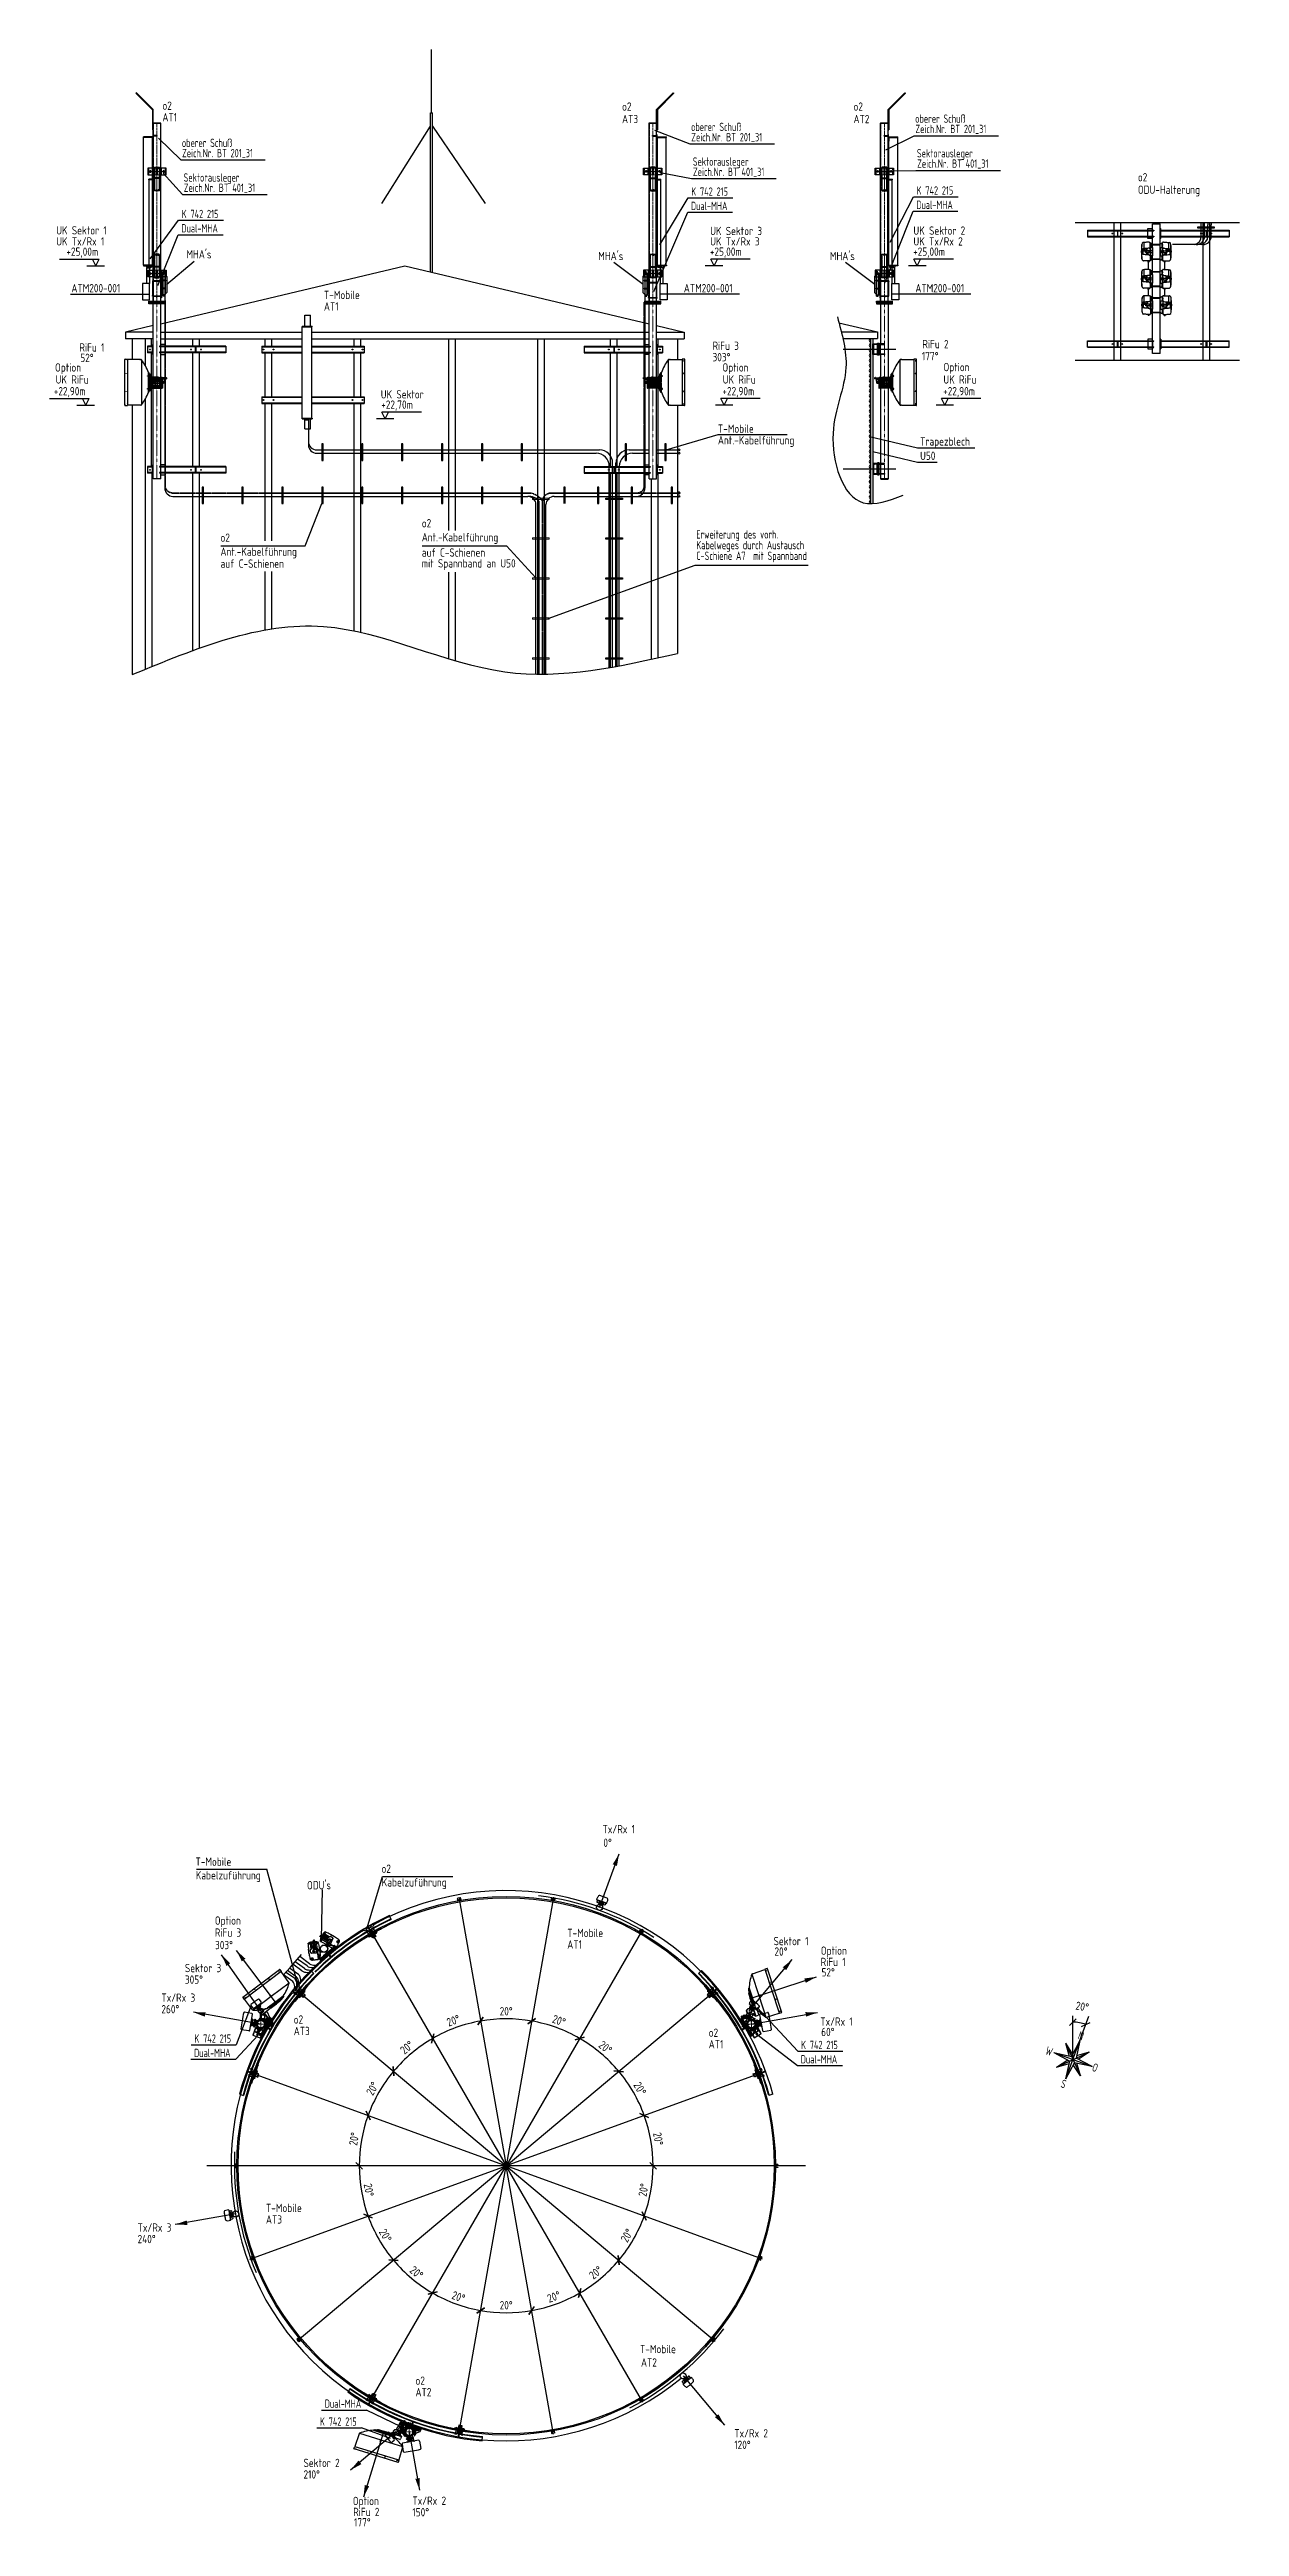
# Model space of a CAD drawing. Header units: millimetres. Extents: x -139278 to 641613, y -260926 to 217780.
# Drawn here: x 217880 to 235775, y -3679 to 33562 of the extents above; entities that cross this region are included whole.
import ezdxf
from ezdxf.enums import TextEntityAlignment as Align

# ---------------------------------------------------------------- set-up
doc = ezdxf.new("R2010")
doc.units = ezdxf.units.MM
for name, pattern in [('ACAD_ISO13W100', [36, 12, -3, 12, -3, 0, -3, 0, -3]), ('DASHED', [0.75, 0.5, -0.25]), ('GESTRICHELT', [0.75, 0.5, -0.25]), ('MITTE', [50.8, 31.75, -6.35, 6.35, -6.35]), ('STRICHLINIE', [0.75, 0.5, -0.25]), ('STRICHPUNKT', [25.4, 12.7, -6.35, 0, -6.35])]:
    doc.linetypes.add(name, pattern=pattern)
for name, color, linetype, lineweight in [('00_Legende', 7, 'Continuous', 18), ('00_Text_PapierBereich', 7, 'Continuous', 25), ('10_30_Antennentraeger', 6, 'Continuous', 25), ('10_30_Antennentraeger_VDK', 16, 'GESTRICHELT', 18), ('10_30_AntennentraegerAchse', 61, 'MITTE', 18), ('10_30_Bemassung_1', 7, 'Continuous', 25), ('10_30_Sektorantenne_MHA', 21, 'Continuous', 25), ('10_31_Kabel_Feeder', 21, 'ACAD_ISO13W100', 35), ('10_31_SystemGestell_Kabelbock', 6, 'Continuous', 25), ('10_yy_Stahl', 6, 'Continuous', 25), ('10_yy_Stahl_Achse', 8, 'STRICHPUNKT', 9), ('10_yy_Stahl_VDK', 8, 'STRICHLINIE', 9), ('20_30_AntennentraegerAchse', 7, 'MITTE', 18), ('20_30_Sektorantenne_MHA', 7, 'Continuous', 25), ('70_T-Mobile', 220, 'Continuous', 25), ('99_Gebaeude_VDK', 53, 'STRICHLINIE', 18)]:
    doc.layers.add(name, color=color, linetype=linetype, lineweight=lineweight)
doc.styles.add('ISOCP', font='ISOCP', dxfattribs={"width": 0.9})
doc.styles.add('SIMPLEX', font='SIMPLEX.SHX')
doc.dimstyles.new('M_050', dxfattribs={"dimscale": 50, "dimtxt": 2.5, "dimasz": 2, "dimexe": 2, "dimexo": 2, "dimgap": 1, "dimtad": 1, "dimlfac": 0.001, "dimzin": 1, "dimdsep": 46, "dimtxsty": 'ISOCP', "dimblk": 'OBLIQUE', "dimcen": 2.5, "dimclrd": 256, "dimclre": 256, "dimclrt": 256, "dimadec": 0, "dimazin": 0, "dimtfac": 1, "dimtmove": 2, "dimatfit": 3, "dimfxl": 0, "dimtolj": 1, "dimtzin": 0, "dimarcsym": 0})

msp = doc.modelspace()

# ---------------------------------------------------------------- texts
at = {"style": 'ISOCP', "width": 0.9}
for s, p in [('o2', (219577.263, 32618.21)), ('AT1', (219577.263, 32444.878)), ('AT3', (226489.604, 32417.425)), ('o2', (226489.498, 32604.752)), ('AT2', (229970.599, 32417.425)), ('o2', (229970.492, 32604.752)), ('o2', (234247.153, 31542.249)), ('ODU-Halterung', (234247.26, 31354.921)), ('UK Tx/Rx 1', (217980.539, 30578.168)), ('+25,00m', (218133.352, 30423.634)), ("MHA's", (219939.158, 30384.223)), ("MHA's", (226132.63, 30357.589)), ('+25,00m', (227810.181, 30423.634)), ('UK Tx/Rx 3', (227814.635, 30578.168)), ("MHA's", (229615.138, 30357.589)), ('+25,00m', (230867.117, 30423.634)), ('UK Tx/Rx 2', (230871.571, 30578.168)), ('RiFu 1', (218329.337, 28983.266)), ('RiFu 3', (227849.881, 29008.313)), ('RiFu 2', (231005.837, 29033.154)), ('Option', (217962.983, 28682.096)), ('52°', (218342.779, 28827.081)), ('303°', (227850.103, 28837.154)), ('Option', (227999.874, 28682.275)), ('177°', (230998.419, 28852.651)), ('Option', (231323.567, 28687.903)), ('+22,90m', (217944.085, 28325.564)), ('UK RiFu', (217971.664, 28501.209)), ('+22,90m', (227999.056, 28325.564)), ('UK RiFu', (228003.509, 28501.209)), ('+22,90m', (231318.16, 28325.564)), ('UK RiFu', (231322.613, 28501.209)), ('Trapezblech', (230972.036, 27569.785)), ('U50', (230972.036, 27354.519)), ('o2', (223478.239, 26340.451)), ('Ant.-Kabelführung', (220450.776, 25912.767)), ('o2', (220450.776, 26123.11)), ('Ant.-Kabelführung', (223478.239, 26130.108)), ('auf C-Schienen', (220450.776, 25733.078)), ('auf C-Schienen', (223478.239, 25899.966)), ('mit Spannband an U50', (223478.239, 25736.959)), ("ODU's", (221752.399, 5862.694)), ('o2', (222872.149, 6110.386)), ('Kabelzuführung', (222875.975, 5905.348)), ('Option', (220365.423, 5331.419)), ('RiFu 3', (220365.423, 5150.785)), ('303°', (220369.249, 4962.572)), ('RiFu 1', (229475.99, 4708.992)), ('Option', (229478.673, 4879.213)), ('52°', (229489.432, 4552.807)), ('Tx/Rx 3', (219562.553, 4172.121)), ('260°', (219562.553, 3998.788)), ('AT3', (221551.975, 3670.203)), ('o2', (221551.975, 3843.535)), ('o2', (227792.766, 3645.065)), ('Tx/Rx 1', (229471.187, 3812.342)), ('60°', (229484.629, 3656.157)), ('AT1', (227792.766, 3471.733)), ('o2', (223383.436, -1586.596)), ('AT2', (223383.436, -1759.928)), ('Option', (222441.309, -3395.302)), ('Tx/Rx 2', (223337.165, -3391.326)), ('RiFu 2', (222446.14, -3560.308)), ('177°', (222459.581, -3716.494)), ('150°', (223337.165, -3564.658))]:
    msp.add_text(s, height=125, dxfattribs=at).set_placement(p, align=Align.BOTTOM_LEFT)
msp.add_text('ATM200-001', height=125, rotation=360, dxfattribs=at).set_placement((218208.837, 29912.126))
for p in [(227418.149, 29912.126), (230900.657, 29912.126)]:
    msp.add_text('ATM200-001', height=125, dxfattribs=at).set_placement(p)
at = {"layer": '00_Text_PapierBereich', "style": 'ISOCP', "width": 0.8}
for s, p in [('N', (233355.866, 3712.216)), ('W', (232866.845, 3484.582)), ('S', (233097.563, 2987.956)), ('O', (233567.38, 3233.513))]:
    msp.add_text(s, height=125, rotation=340.0000001, dxfattribs=at).set_placement(p, align=Align.MIDDLE_LEFT)
at = {"layer": '10_30_Sektorantenne_MHA', "style": 'ISOCP', "width": 0.8}
for s, p in [('oberer Schuß', (227527.036, 32336.672)), ('oberer Schuß', (230898.058, 32460.862)), ('Zeich.Nr. BT 201_31', (230901.245, 32306.421)), ('oberer Schuß', (219869.749, 32096.915)), ('Zeich.Nr. BT 201_31', (219872.936, 31942.474)), ('Zeich.Nr. BT 201_31', (227530.222, 32182.232)), ('Sektorausleger', (230924.296, 31939.818)), ('Sektorausleger', (219895.987, 31575.871)), ('Sektorausleger', (227553.274, 31815.628)), ('Zeich.Nr. BT 401_31', (227556.46, 31661.188)), ('Zeich.Nr. BT 401_31', (230927.483, 31785.377)), ('Zeich.Nr. BT 401_31', (219899.174, 31421.43)), ('K 742 215', (227530.792, 31364.711)), ('Dual-MHA', (230914.43, 31164.791)), ('K 742 215', (230919.176, 31380.849)), ('Dual-MHA', (219862.786, 30811.742)), ('K 742 215', (219867.532, 31027.8)), ('Dual-MHA', (227526.046, 31148.653)), ('Erweiterung des vorh.', (227605.925, 26209.415)), ('Kabelweges durch Austausch', (227605.925, 26048.69)), ('C-Schiene A7  mit Spannband', (227605.925, 25887.966)), ('Dual-MHA', (220053.605, 3378.385)), ('K 742 215', (220058.35, 3594.443)), ('Dual-MHA', (229176.767, 3282.444)), ('K 742 215', (229181.513, 3498.502)), ('Dual-MHA', (222018.443, -1895.066)), ('K 742 215', (221946.889, -2164.187))]:
    msp.add_text(s, height=125, dxfattribs=at).set_placement(p)
at = {"layer": '10_30_Sektorantenne_MHA', "style": 'ISOCP', "width": 0.9}
for s, p in [('UK Sektor 1', (217980.539, 30743.849)), ('UK Sektor 3', (227814.635, 30734.526)), ('UK Sektor 2', (230871.571, 30740.571)), ('Sektor 1', (228768.245, 5021.869)), ('20°', (228781.686, 4865.684)), ('Sektor 3', (219916.136, 4616.677)), ('305°', (219916.136, 4443.345)), ('Sektor 2', (221699.512, -2823.32)), ('210°', (221699.512, -2996.652))]:
    msp.add_text(s, height=125, dxfattribs=at).set_placement(p, align=Align.BOTTOM_LEFT)
at = {"layer": '70_T-Mobile', "style": 'ISOCP', "width": 0.9}
for s, p in [('T-Mobile', (222006.577, 29773.046)), ('AT1', (222006.577, 29599.714)), ('UK Sektor', (222861.203, 28278.168)), ('+22,70m', (222868.462, 28123.634)), ('T-Mobile', (227931.425, 27761.967)), ('Ant.-Kabelführung', (227931.425, 27588.635)), ('Tx/Rx 1', (226196.435, 6705.993)), ('T-Mobile', (220075.619, 6216.391)), ('0°', (226208.961, 6500.91)), ('Kabelzuführung', (220079.445, 6011.352)), ('T-Mobile', (225665.946, 5144.948)), ('AT1', (225665.946, 4971.615)), ('T-Mobile', (221134.522, 1010.315)), ('Tx/Rx 3', (219204.394, 715.985)), ('AT3', (221134.522, 836.983)), ('240°', (219204.394, 542.653)), ('T-Mobile', (226760.268, -1111.726)), ('AT2', (226774.549, -1312.655)), ('Tx/Rx 2', (228177.301, -2378.456)), ('120°', (228177.301, -2551.788))]:
    msp.add_text(s, height=125, dxfattribs=at).set_placement(p, align=Align.BOTTOM_LEFT)

# ---------------------------------------------------------------- blocks, each defined once
blk = doc.blocks.new('_OBLIQUE')
at = {"color": 0, "linetype": 'ByBlock'}
blk.add_line((-0.5, -0.5), (0.5, 0.5), dxfattribs=at)
blk = doc.blocks.new('*D32')
at = {"lineweight": -2}
blk.add_arc((224747, 1744), 2210, 80, 100, dxfattribs=at)
at = {"layer": 'Defpoints', "color": 0}
for p in [(224035, 5782), (225465, 5818), (224875, 3950), (224747, 1744), (224747, 1744)]:
    blk.add_point(p, dxfattribs=at)
at = {"lineweight": -2, "xscale": 100, "yscale": 100, "zscale": 100}
for p, rotation in [((224363, 3920), 189.9999999999005), ((225131, 3920), 349.9999999998915)]:
    blk.add_blockref('_OBLIQUE', p, dxfattribs=dict(at, rotation=rotation))
at = {"insert": (224747, 4067), "char_height": 125, "attachment_point": 5, "style": 'ISOCP'}
blk.add_mtext('\\A1;20°', dxfattribs=at)
blk = doc.blocks.new('*D33')
at = {"lineweight": -2}
blk.add_arc((224747, 1744), 2210, 40, 60, dxfattribs=at)
at = {"layer": 'Defpoints', "color": 0}
for p in [(226797, 5295), (227916, 4403), (226263, 3352), (224747, 1744), (224747, 1744)]:
    blk.add_point(p, dxfattribs=at)
at = {"lineweight": -2, "xscale": 100, "yscale": 100, "zscale": 100}
for p, rotation in [((225852, 3658), 150.0000000000832), ((226439, 3165), 310.0000000000738)]:
    blk.add_blockref('_OBLIQUE', p, dxfattribs=dict(at, rotation=rotation))
at = {"insert": (226239, 3523), "char_height": 125, "attachment_point": 5, "rotation": 320, "style": 'ISOCP'}
blk.add_mtext('\\A1;20°', dxfattribs=at)
blk = doc.blocks.new('*D34')
at = {"lineweight": -2}
blk.add_arc((224747, 1744), 2210, 60, 80, dxfattribs=at)
at = {"layer": 'Defpoints', "color": 0}
for p in [(225465, 5818), (226797, 5295), (225622, 3773), (224747, 1744), (224747, 1744)]:
    blk.add_point(p, dxfattribs=at)
at = {"lineweight": -2, "xscale": 100, "yscale": 100, "zscale": 100}
for p, rotation in [((225131, 3920), 170.0000000001882), ((225852, 3658), 330.0000000001782)]:
    blk.add_blockref('_OBLIQUE', p, dxfattribs=dict(at, rotation=rotation))
at = {"insert": (225541, 3927), "char_height": 125, "attachment_point": 5, "rotation": 340, "style": 'ISOCP'}
blk.add_mtext('\\A1;20°', dxfattribs=at)
blk = doc.blocks.new('*D35')
at = {"lineweight": -2}
blk.add_arc((224747, 1744), 2210, 319.9996, 339.9996, dxfattribs=at)
at = {"layer": 'Defpoints', "color": 0}
for p in [(224747, 1744), (224747, 1744), (226593, 530), (228600, 342), (227916, -915)]:
    blk.add_point(p, dxfattribs=at)
at = {"lineweight": -2, "xscale": 100, "yscale": 100, "zscale": 100}
for p, rotation in [((226823, 989), 69.99962387352979), ((226439, 324), 229.9996238735214)]:
    blk.add_blockref('_OBLIQUE', p, dxfattribs=dict(at, rotation=rotation))
at = {"insert": (226563, 696), "char_height": 125, "attachment_point": 5, "rotation": 59.9996, "style": 'ISOCP'}
blk.add_mtext('\\A1;20°', dxfattribs=at)
blk = doc.blocks.new('*D36')
at = {"lineweight": -2}
blk.add_arc((224747, 1744), 2210, 339.9996, 359.9996, dxfattribs=at)
at = {"layer": 'Defpoints', "color": 0}
for p in [(224747, 1744), (224747, 1744), (228883, 1744), (226897, 1235), (228600, 342)]:
    blk.add_point(p, dxfattribs=at)
at = {"lineweight": -2, "xscale": 100, "yscale": 100, "zscale": 100}
for p, rotation in [((226956, 1744), 89.99962387363499), ((226823, 989), 249.9996238736264)]:
    blk.add_blockref('_OBLIQUE', p, dxfattribs=dict(at, rotation=rotation))
at = {"insert": (226812, 1380), "char_height": 125, "attachment_point": 5, "rotation": 79.9996, "style": 'ISOCP'}
blk.add_mtext('\\A1;20°', dxfattribs=at)
blk = doc.blocks.new('*D37')
at = {"lineweight": -2}
blk.add_arc((224747, 1744), 2210, 19.9996, 39.9996, dxfattribs=at)
at = {"layer": 'Defpoints', "color": 0}
for p in [(227916, 4403), (228600, 3147), (226721, 2736), (224747, 1744), (224747, 1744)]:
    blk.add_point(p, dxfattribs=at)
at = {"lineweight": -2, "xscale": 100, "yscale": 100, "zscale": 100}
for p, rotation in [((226439, 3165), 129.9996238734526), ((226823, 2500), 289.9996238734422)]:
    blk.add_blockref('_OBLIQUE', p, dxfattribs=dict(at, rotation=rotation))
at = {"insert": (226758, 2905), "char_height": 125, "attachment_point": 5, "rotation": 299.9996, "style": 'ISOCP'}
blk.add_mtext('\\A1;20°', dxfattribs=at)
blk = doc.blocks.new('*D38')
at = {"lineweight": -2}
blk.add_arc((224747, 1744), 2210, 359.9996, 19.9996, dxfattribs=at)
at = {"layer": 'Defpoints', "color": 0}
for p in [(228600, 3147), (226941, 2001), (224747, 1744), (224747, 1744), (228883, 1744)]:
    blk.add_point(p, dxfattribs=at)
at = {"lineweight": -2, "xscale": 100, "yscale": 100, "zscale": 100}
for p, rotation in [((226823, 2500), 109.9996238733471), ((226956, 1744), 269.9996238733382)]:
    blk.add_blockref('_OBLIQUE', p, dxfattribs=dict(at, rotation=rotation))
at = {"insert": (227034, 2148), "char_height": 125, "attachment_point": 5, "rotation": 279.9996, "style": 'ISOCP'}
blk.add_mtext('\\A1;20°', dxfattribs=at)
blk = doc.blocks.new('*D39')
at = {"lineweight": -2}
blk.add_arc((224747, 1744), 2210, 120, 140, dxfattribs=at)
at = {"layer": 'Defpoints', "color": 0}
for p in [(222679, 5327), (221606, 4380), (223427, 3517), (224747, 1744), (224747, 1744)]:
    blk.add_point(p, dxfattribs=at)
at = {"lineweight": -2, "xscale": 100, "yscale": 100, "zscale": 100}
for p, rotation in [((223642, 3658), 29.99999999993307), ((223054, 3165), 229.9999999999433)]:
    blk.add_blockref('_OBLIQUE', p, dxfattribs=dict(at, rotation=rotation))
at = {"insert": (223254, 3523), "char_height": 125, "attachment_point": 5, "rotation": 40, "style": 'ISOCP'}
blk.add_mtext('\\A1;20°', dxfattribs=at)
blk = doc.blocks.new('*D40')
at = {"lineweight": -2}
blk.add_arc((224747, 1744), 2210, 140, 160, dxfattribs=at)
at = {"layer": 'Defpoints', "color": 0}
for p in [(221606, 4380), (220860, 3159), (222901, 2959), (224747, 1744), (224747, 1744)]:
    blk.add_point(p, dxfattribs=at)
at = {"lineweight": -2, "xscale": 100, "yscale": 100, "zscale": 100}
for p, rotation in [((223054, 3165), 50.0000000001827), ((222670, 2500), 250.0000000001913)]:
    blk.add_blockref('_OBLIQUE', p, dxfattribs=dict(at, rotation=rotation))
at = {"insert": (222736, 2905), "char_height": 125, "attachment_point": 5, "rotation": 60, "style": 'ISOCP'}
blk.add_mtext('\\A1;20°', dxfattribs=at)
blk = doc.blocks.new('*D41')
at = {"lineweight": -2}
blk.add_arc((224747, 1744), 2210, 180, 200, dxfattribs=at)
at = {"layer": 'Defpoints', "color": 0}
for p in [(220647, 1744), (224747, 1744), (224747, 1744), (222552, 1488), (220860, 330)]:
    blk.add_point(p, dxfattribs=at)
at = {"lineweight": -2, "xscale": 100, "yscale": 100, "zscale": 100}
for p, rotation in [((222537, 1744), 89.99999999999838), ((222670, 989), 290.0000000000077)]:
    blk.add_blockref('_OBLIQUE', p, dxfattribs=dict(at, rotation=rotation))
at = {"insert": (222682, 1380), "char_height": 125, "attachment_point": 5, "rotation": 280, "style": 'ISOCP'}
blk.add_mtext('\\A1;20°', dxfattribs=at)
blk = doc.blocks.new('*D42')
at = {"lineweight": -2}
blk.add_arc((224747, 1744), 2210, 160, 180, dxfattribs=at)
at = {"layer": 'Defpoints', "color": 0}
for p in [(220860, 3159), (222597, 2254), (220647, 1744), (224747, 1744), (224747, 1744)]:
    blk.add_point(p, dxfattribs=at)
at = {"lineweight": -2, "xscale": 100, "yscale": 100, "zscale": 100}
for p, rotation in [((222670, 2500), 69.99999999989471), ((222537, 1744), 269.999999999904)]:
    blk.add_blockref('_OBLIQUE', p, dxfattribs=dict(at, rotation=rotation))
at = {"insert": (222460, 2148), "char_height": 125, "attachment_point": 5, "rotation": 80, "style": 'ISOCP'}
blk.add_mtext('\\A1;20°', dxfattribs=at)
blk = doc.blocks.new('*D43')
at = {"lineweight": -2}
blk.add_arc((224747, 1744), 2210, 260.0004, 280.0004, dxfattribs=at)
at = {"layer": 'Defpoints', "color": 0}
for p in [(224747, 1744), (224747, 1744), (224618, -461), (224035, -2293), (225465, -2329)]:
    blk.add_point(p, dxfattribs=at)
at = {"lineweight": -2, "xscale": 100, "yscale": 100, "zscale": 100}
for p, rotation in [((224363, -432), 170.0003761265522), ((225131, -432), 10.00037612656154)]:
    blk.add_blockref('_OBLIQUE', p, dxfattribs=dict(at, rotation=rotation))
at = {"insert": (224747, -353), "char_height": 125, "attachment_point": 5, "rotation": 0.0004, "style": 'ISOCP'}
blk.add_mtext('\\A1;20°', dxfattribs=at)
blk = doc.blocks.new('*D44')
at = {"lineweight": -2}
blk.add_arc((224747, 1744), 2210, 240.0004, 260.0004, dxfattribs=at)
at = {"layer": 'Defpoints', "color": 0}
for p in [(224747, 1744), (224747, 1744), (223872, -285), (222679, -1838), (224035, -2293)]:
    blk.add_point(p, dxfattribs=at)
at = {"lineweight": -2, "xscale": 100, "yscale": 100, "zscale": 100}
for p, rotation in [((223642, -169), 150.0003761264478), ((224363, -432), 350.0003761264577)]:
    blk.add_blockref('_OBLIQUE', p, dxfattribs=dict(at, rotation=rotation))
at = {"insert": (224030, -226), "char_height": 125, "attachment_point": 5, "rotation": 340.0004, "style": 'ISOCP'}
blk.add_mtext('\\A1;20°', dxfattribs=at)
blk = doc.blocks.new('*D45')
at = {"lineweight": -2}
blk.add_arc((224747, 1744), 2210, 200.0004, 220.0004, dxfattribs=at)
at = {"layer": 'Defpoints', "color": 0}
for p in [(224747, 1744), (224747, 1744), (222772, 753), (220860, 330), (221606, -891)]:
    blk.add_point(p, dxfattribs=at)
at = {"lineweight": -2, "xscale": 100, "yscale": 100, "zscale": 100}
for p, rotation in [((222670, 989), 110.0003761266301), ((223054, 324), 310.0003761266408)]:
    blk.add_blockref('_OBLIQUE', p, dxfattribs=dict(at, rotation=rotation))
at = {"insert": (222931, 696), "char_height": 125, "attachment_point": 5, "rotation": 300.0004, "style": 'ISOCP'}
blk.add_mtext('\\A1;20°', dxfattribs=at)
blk = doc.blocks.new('*D46')
at = {"lineweight": -2}
blk.add_arc((224747, 1744), 2210, 220.0004, 240.0004, dxfattribs=at)
at = {"layer": 'Defpoints', "color": 0}
for p in [(224747, 1744), (224747, 1744), (223230, 137), (221606, -891), (222679, -1838)]:
    blk.add_point(p, dxfattribs=at)
at = {"lineweight": -2, "xscale": 100, "yscale": 100, "zscale": 100}
for p, rotation in [((223054, 324), 130.000376126735), ((223642, -169), 330.0003761267437)]:
    blk.add_blockref('_OBLIQUE', p, dxfattribs=dict(at, rotation=rotation))
at = {"insert": (223399, 138), "char_height": 125, "attachment_point": 5, "rotation": 320.0004, "style": 'ISOCP'}
blk.add_mtext('\\A1;20°', dxfattribs=at)
blk = doc.blocks.new('*D47')
at = {"lineweight": -2}
blk.add_arc((224747, 1744), 2210, 100, 120, dxfattribs=at)
at = {"layer": 'Defpoints', "color": 0}
for p in [(224035, 5782), (222679, 5327), (224113, 3861), (224747, 1744), (224747, 1744)]:
    blk.add_point(p, dxfattribs=at)
at = {"lineweight": -2, "xscale": 100, "yscale": 100, "zscale": 100}
for p, rotation in [((223642, 3658), 210.000000000149), ((224363, 3920), 10.00000000013969)]:
    blk.add_blockref('_OBLIQUE', p, dxfattribs=dict(at, rotation=rotation))
at = {"insert": (223953, 3927), "char_height": 125, "attachment_point": 5, "rotation": 20, "style": 'ISOCP'}
blk.add_mtext('\\A1;20°', dxfattribs=at)
blk = doc.blocks.new('*D48')
at = {"lineweight": -2}
blk.add_arc((224747, 1744), 2210, 279.9996, 299.9996, dxfattribs=at)
at = {"layer": 'Defpoints', "color": 0}
for p in [(224747, 1744), (224747, 1744), (225381, -372), (226797, -1806), (225465, -2329)]:
    blk.add_point(p, dxfattribs=at)
at = {"lineweight": -2, "xscale": 100, "yscale": 100, "zscale": 100}
for p, rotation in [((225852, -169), 29.99962387339995), ((225130, -432), 189.9996238733911)]:
    blk.add_blockref('_OBLIQUE', p, dxfattribs=dict(at, rotation=rotation))
at = {"insert": (225464, -226), "char_height": 125, "attachment_point": 5, "rotation": 19.9996, "style": 'ISOCP'}
blk.add_mtext('\\A1;20°', dxfattribs=at)
blk = doc.blocks.new('*D49')
at = {"lineweight": -2}
blk.add_arc((224747, 1744), 2210, 299.9996, 319.9996, dxfattribs=at)
at = {"layer": 'Defpoints', "color": 0}
for p in [(224747, 1744), (224747, 1744), (226066, -28), (227916, -915), (226797, -1806)]:
    blk.add_point(p, dxfattribs=at)
at = {"lineweight": -2, "xscale": 100, "yscale": 100, "zscale": 100}
for p, rotation in [((226439, 324), 49.9996238735054), ((225852, -169), 209.9996238734954)]:
    blk.add_blockref('_OBLIQUE', p, dxfattribs=dict(at, rotation=rotation))
at = {"insert": (226095, 138), "char_height": 125, "attachment_point": 5, "rotation": 39.9996, "style": 'ISOCP'}
blk.add_mtext('\\A1;20°', dxfattribs=at)
blk = doc.blocks.new('M12 HV Seite Kopf')
at = {"color": 0, "linetype": 'ByBlock', "lineweight": -2}
for p, q in [((-12, 10), (-12, 4)), ((12, 4), (-12, 4)), ((-11, 3), (-12, 2)), ((-12, 2), (-12, 0)), ((12, 0), (-12, 0)), ((11, 3), (-11, 3)), ((-10, 4), (-10, 3)), ((9, 11), (-9, 11)), ((-6, 10), (-6, 4)), ((6, 10), (6, 4)), ((10, 4), (10, 3)), ((11, 3), (12, 2)), ((12, 10), (12, 4)), ((12, 2), (12, 0))]:
    blk.add_line(p, q, dxfattribs=at)
for centre, radius, start, end in [((-9, 6), 4.97, 53.0008, 126.9992), ((0, -7), 18.4, 71.0054, 108.9946), ((9, 6), 4.97, 53.0008, 126.9992)]:
    blk.add_arc(centre, radius, start, end, dxfattribs=at)
blk = doc.blocks.new('M 12 HV Seite Mutter gekontert')
at = {"color": 0, "linetype": 'ByBlock', "lineweight": -2}
for p, q in [((0, 12), (0, -12)), ((2, 12), (0, 12)), ((3, 11), (2, 12)), ((3, 11), (3, -11)), ((10, 12), (4, 12)), ((10, 6), (4, 6)), ((11, 9), (11, -9)), ((11, 9), (11, -9)), ((17, 12), (12, 12)), ((17, 6), (12, 6)), ((18, 9), (18, -9)), ((18, 6), (21, 6)), ((21, -6), (21, 6)), ((21, 6), (23, 4)), ((23, 4), (23, -4)), ((2, -12), (0, -12)), ((3, -11), (2, -12)), ((10, -6), (4, -6)), ((10, -12), (4, -12)), ((17, -6), (12, -6)), ((17, -12), (12, -12)), ((18, -6), (21, -6)), ((21, -6), (23, -4))]:
    blk.add_line(p, q, dxfattribs=at)
for centre, radius, start, end in [((8, 9), 4.97, 143.0008, 216.9992), ((21, 0), 18.4, 161.0054, 198.9946), ((6, 9), 4.97, 323.0008, 36.9992), ((-7, 0), 18.4, 341.0054, 18.9946), ((16, 9), 4.97, 143.0008, 216.9992), ((29, 0), 18.4, 161.0054, 198.9946), ((13, 9), 4.97, 323.0008, 36.9992), ((0, 0), 18.4, 341.0054, 18.9946), ((8, -9), 4.97, 143.0008, 216.9992), ((6, -9), 4.97, 323.0008, 36.9992), ((16, -9), 4.97, 143.0008, 216.9992), ((13, -9), 4.97, 323.0008, 36.9992)]:
    blk.add_arc(centre, radius, start, end, dxfattribs=at)
blk = doc.blocks.new('M12 HV Schelle seite')
at = {"color": 8, "linetype": 'STRICHPUNKT', "lineweight": 5, "ltscale": 0.2}
blk.add_line((0, 16), (0, -64), dxfattribs=at)
at = {"layer": '10_yy_Stahl_VDK', "ltscale": 0.2}
for p, q in [((-7, -12), (-7, 0)), ((6, 0), (6, -36)), ((7, -12), (7, 0)), ((-7, -36), (-7, -24)), ((-6, 0), (-6, -36)), ((7, -36), (7, -24))]:
    blk.add_line(p, q, dxfattribs=at)
blk.add_blockref('M12 HV Seite Kopf', (0, 0))
at = {"rotation": 270}
blk.add_blockref('M 12 HV Seite Mutter gekontert', (0, -36), dxfattribs=at)
blk = doc.blocks.new('Sektor-AL 114.3 oben_08')
blk.add_lwpolyline([(22019, 10842), (22111, 10842), (22111, 10862), (22019, 10862)], close=True)
for points in [[(22163, 10928, -0.308308), (22156, 10917, 0.681385), (22156, 10787, -0.308308), (22163, 10775), (22163, 10714), (22175, 10714), (22175, 10775, 0.308308), (22160, 10798, -0.681385), (22160, 10906, 0.308308), (22175, 10928), (22175, 10989), (22163, 10989)], [(22199, 10928, 0.308308), (22207, 10917, -0.681385), (22207, 10787, 0.308308), (22199, 10775), (22199, 10714), (22187, 10714), (22187, 10775, -0.308308), (22203, 10798, 0.681385), (22203, 10906, -0.308308), (22187, 10928), (22187, 10989), (22199, 10989)]]:
    blk.add_lwpolyline(points, format="xyb", close=True)
for centre, radius in [((21981, 10852), 38), ((21981, 10852), 35), ((22181, 10981), 6), ((22181, 10722), 6)]:
    blk.add_circle(centre, radius)
at = {"layer": '10_yy_Stahl_Achse'}
for p, q in [((22181, 10852), (21981, 10852)), ((22181, 10989), (22181, 10714))]:
    blk.add_line(p, q, dxfattribs=at)
at = {"layer": '10_yy_Stahl_Achse', "ltscale": 0.2}
for p, q in [((22202, 10981), (22161, 10981)), ((22202, 10722), (22161, 10722))]:
    blk.add_line(p, q, dxfattribs=at)
at = {"layer": '10_yy_Stahl_VDK'}
blk.add_circle((21981, 10852), 33, dxfattribs=at)
at = {"layer": '99_Gebaeude_VDK'}
blk.add_circle((22181, 10852), 57.1, dxfattribs=at)
at = {"rotation": 90}
for p in [(22163, 10952), (22163, 10751)]:
    blk.add_blockref('M12 HV Schelle seite', p, dxfattribs=at)
blk = doc.blocks.new('*D58')
at = {"layer": '10_30_Bemassung_1', "lineweight": -2}
blk.add_arc((233270, 3340), 564, 70, 90, dxfattribs=at)
at = {"layer": 'Defpoints', "color": 0}
for p in [(233270, 3998), (233401, 3889), (233509, 3995), (233270, 3340), (233270, 3340)]:
    blk.add_point(p, dxfattribs=at)
at = {"layer": '10_30_Bemassung_1', "lineweight": -2, "xscale": 100, "yscale": 100, "zscale": 100}
for p, rotation in [((233270, 3904), 179.9999999999996), ((233463, 3870), 339.999999999998)]:
    blk.add_blockref('_OBLIQUE', p, dxfattribs=dict(at, rotation=rotation))
at = {"layer": '10_30_Bemassung_1', "insert": (233411, 4138), "char_height": 125, "attachment_point": 5, "rotation": 350, "style": 'ISOCP'}
blk.add_mtext('\\A1;20°', dxfattribs=at)
blk = doc.blocks.new('M12 HV oben')
at = {"color": 8, "linetype": 'STRICHPUNKT', "lineweight": 5, "ltscale": 0.1}
for p, q in [((-17, 0), (17, 0)), ((0, -17), (0, 17))]:
    blk.add_line(p, q, dxfattribs=at)
at = {"color": 0, "linetype": 'ByBlock', "lineweight": -2}
for p, q in [((-12, 0), (-6, 10)), ((-6, -10), (-12, 0)), ((-6, 10), (6, 10)), ((6, 10), (12, 0)), ((12, 0), (6, -10)), ((6, -10), (-6, -10))]:
    blk.add_line(p, q, dxfattribs=at)
for radius in [12, 10.4]:
    blk.add_circle((0, 0), radius, dxfattribs=at)
at = {"color": 8, "linetype": 'STRICHLINIE', "lineweight": 5, "ltscale": 0.1}
blk.add_circle((0, 0), 6, dxfattribs=at)
at = {"color": 0, "linetype": 'ByBlock', "lineweight": -2, "style": 'SIMPLEX'}
blk.add_text('10.9', height=1.5, rotation=29.8645, dxfattribs=at).set_placement((3, -9))
blk = doc.blocks.new('Loch Ø 14')
at = {"color": 8, "linetype": 'STRICHPUNKT', "lineweight": 5, "ltscale": 0.2}
for p, q in [((21, 0), (-21, 0)), ((0, -21), (0, 21))]:
    blk.add_line(p, q, dxfattribs=at)
at = {"color": 0, "linetype": 'ByBlock', "lineweight": -2}
blk.add_circle((0, 0), 7, dxfattribs=at)
blk = doc.blocks.new('Sektor-AL 114.3 vorn_08')
for p, q in [((22527, 11286), (22527, 11206)), ((22561, 11536), (22558, 11536)), ((22558, 11186), (22558, 11536)), ((22633, 11186), (22558, 11186)), ((22631, 11536), (22634, 11536)), ((22634, 11186), (22634, 11536)), ((22666, 11286), (22666, 11206))]:
    blk.add_line(p, q)
for points in [[(22558, 11196), (22459, 11196), (22459, 11296), (22558, 11296)], [(22634, 11296), (22734, 11296), (22734, 11196), (22634, 11196)]]:
    blk.add_lwpolyline(points)
for points in [[(22560, 11181), (22630, 11181), (22630, 11186), (22560, 11186)], [(22561, 11536), (22631, 11536), (22631, 11541), (22561, 11541)]]:
    blk.add_lwpolyline(points, close=True)
at = {"color": 8, "linetype": 'STRICHLINIE', "lineweight": 5}
blk.add_lwpolyline([(22586, 11196), (22606, 11196), (22606, 11296), (22586, 11296)], close=True, dxfattribs=at)
at = {"layer": '10_yy_Stahl_Achse'}
for p, q in [((22459, 11246), (22734, 11246)), ((22596, 11181), (22596, 11541))]:
    blk.add_line(p, q, dxfattribs=at)
at = {"layer": '10_yy_Stahl_VDK'}
for p, q in [((22558, 11296), (22634, 11296)), ((22558, 11196), (22634, 11196)), ((22563, 11186), (22563, 11536)), ((22629, 11186), (22629, 11536))]:
    blk.add_line(p, q, dxfattribs=at)
for points in [[(22461, 11201), (22473, 11201), (22473, 11291), (22461, 11291)], [(22732, 11201), (22720, 11201), (22720, 11291), (22732, 11291)]]:
    blk.add_lwpolyline(points, close=True, dxfattribs=at)
for name, p in [('M12 HV oben', (22496, 11246)), ('Loch Ø 14', (22596, 11201)), ('M12 HV oben', (22697, 11246))]:
    blk.add_blockref(name, p)
blk.add_blockref('Loch Ø 14', (22596, 11521), dxfattribs=at)

# ---------------------------------------------------------------- dimensions: what is measured, and where the dimension line sits
for base, line1, line2, picture, middle in [((224113.071, 3861.203), ((224034.844, 5782.109), (224746.801, 1744.398)), ((222678.513, 5326.778), (224746.801, 1744.398)), '*D47', (223952.581, 3926.501)), ((224875.28, 3950.293), ((224034.844, 5782.109), (224746.801, 1744.398)), ((225465.11, 5818.13), (224746.801, 1744.398)), '*D32', (224746.801, 4066.544)), ((225621.993, 3773.319), ((226796.801, 5295.102), (224746.801, 1744.398)), ((225465.11, 5818.13), (224746.801, 1744.398)), '*D34', (225541.022, 3926.501)), ((223427.3, 3516.796), ((221606.019, 4379.827), (224746.801, 1744.398)), ((222678.513, 5326.778), (224746.801, 1744.398)), '*D39', (223254.155, 3523.265)), ((226263.144, 3351.627), ((226796.801, 5295.102), (224746.801, 1744.398)), ((227915.603, 4403.338), (224746.801, 1744.398)), '*D33', (226239.448, 3523.265)), ((222900.679, 2958.611), ((221606.019, 4379.827), (224746.801, 1744.398)), ((220859.691, 3159.19), (224746.801, 1744.398)), '*D40', (222735.764, 2905.471)), ((226721.409, 2736.066), ((228599.55, 3146.655), (224746.801, 1744.398)), ((227915.62, 4403.317), (224746.801, 1744.398)), '*D37', (226757.846, 2905.457)), ((222596.729, 2253.974), ((220646.801, 1744.398), (224746.801, 1744.398)), ((220859.691, 3159.19), (224746.801, 1744.398)), '*D42', (222459.934, 2147.634)), ((226941.496, 2000.906), ((228599.55, 3146.655), (224746.801, 1744.398)), ((228883.378, 1744.37), (224746.801, 1744.398)), '*D38', (227033.671, 2147.619)), ((222552.109, 1487.875), ((220646.801, 1744.398), (224746.801, 1744.398)), ((220859.691, 329.605), (224746.801, 1744.398)), '*D41', (222681.54, 1380.236)), ((222772.207, 752.703), ((221606.036, -891.052), (224746.801, 1744.398)), ((220859.7, 329.58), (224746.801, 1744.398)), '*D45', (222930.648, 695.825)), ((223230.469, 137.158), ((221606.036, -891.052), (224746.801, 1744.398)), ((222678.537, -1837.996), (224746.801, 1744.398)), '*D46', (223398.808, 137.901)), ((223871.624, -284.529), ((224034.87, -2293.319), (224746.801, 1744.398)), ((222678.537, -1837.996), (224746.801, 1744.398)), '*D44', (224029.557, -226.256)), ((224618.337, -461.498), ((224034.87, -2293.319), (224746.801, 1744.398)), ((225465.137, -2329.33), (224746.801, 1744.398)), '*D43', (224746.815, -352.724)), ((226896.871, 1234.807), ((228599.532, 342.09), (224746.801, 1744.398)), ((228883.378, 1744.37), (224746.801, 1744.398)), '*D36', (226812.06, 1380.223)), ((226592.915, 530.172), ((228599.532, 342.09), (224746.801, 1744.398)), ((227915.585, -914.563), (224746.801, 1744.398)), '*D35', (226562.955, 695.825)), ((225380.518, -372.412), ((226796.778, -1806.32), (224746.801, 1744.398)), ((225465.084, -2329.34), (224746.801, 1744.398)), '*D48', (225464.046, -226.256)), ((226066.291, -28.009), ((226796.778, -1806.32), (224746.801, 1744.398)), ((227915.585, -914.563), (224746.801, 1744.398)), '*D49', (226094.794, 137.901))]:
    dim = msp.add_angular_dim_2l(base=base, line1=line1, line2=line2, dimstyle='M_050')
    dim.commit()
    dim.dimension.update_dxf_attribs({"geometry": picture, "text_midpoint": middle})
at = {"layer": '10_30_Bemassung_1'}
dim = msp.add_angular_dim_2l(base=(233400.603, 3888.797), line1=((233270.454, 3339.652), (233509.082, 3995.278)), line2=((233270.454, 3339.652), (233270.454, 3997.771)), dimstyle='M_050', dxfattribs=at)
dim.commit()
dim.dimension.update_dxf_attribs({"geometry": '*D58', "text_midpoint": (233411.146, 4137.558)})

# ---------------------------------------------------------------- linework, layer by layer
for p, q in [((223624.118, 32612.264), (223624.118, 33562.264)), ((222876.939, 31247.728), (223609.118, 32412.264)), ((223609.118, 30220.598), (223609.118, 32612.264)), ((223609.118, 32612.264), (223639.118, 32612.264)), ((223639.118, 30213.455), (223639.118, 32612.264)), ((223639.118, 32412.264), (224431.362, 31247.728)), ((233305.522, 30962.894), (235774.665, 30962.894)), ((233889.749, 28891.185), (233889.749, 30962.894)), ((233989.749, 28891.185), (233989.749, 30962.894)), ((234468.385, 30846.392), (234468.385, 30940.722)), ((234468.385, 30940.722), (234582.685, 30940.722)), ((234582.685, 30721.392), (234582.685, 30940.722)), ((235227.791, 28891.185), (235227.791, 30962.894)), ((235327.791, 28891.185), (235327.791, 30962.894)), ((233491.58, 30846.392), (234487.918, 30846.392)), ((233491.58, 30846.392), (233491.58, 30746.392)), ((233491.58, 30837.892), (234487.918, 30837.892)), ((233491.58, 30754.892), (234487.918, 30754.892)), ((233491.58, 30746.392), (234487.918, 30746.392)), ((234394.994, 30871.392), (234468.385, 30871.392)), ((234394.994, 30846.392), (234394.994, 30871.392)), ((234394.994, 30846.392), (234394.994, 30837.892)), ((234394.994, 30754.892), (234394.994, 30837.892)), ((234394.994, 30754.892), (234394.994, 30746.392)), ((234394.994, 30721.392), (234394.994, 30746.392)), ((234468.385, 30721.392), (234394.994, 30721.392)), ((234458.988, 30846.392), (234458.988, 30837.892)), ((234458.988, 30754.892), (234458.988, 30746.392)), ((234468.385, 30846.392), (234468.385, 30871.392)), ((234468.385, 30754.892), (234468.385, 30837.892)), ((234468.385, 28990.722), (234468.385, 30746.392)), ((234487.918, 30846.392), (234487.918, 30837.892)), ((234487.918, 30754.892), (234487.918, 30746.392)), ((234582.685, 30871.392), (234594.561, 30871.392)), ((234582.685, 30846.392), (235622.194, 30846.392)), ((234582.685, 30837.892), (235622.194, 30837.892)), ((234582.685, 30754.892), (235622.194, 30754.892)), ((234582.685, 30746.392), (235622.194, 30746.392)), ((234582.685, 28990.722), (234582.685, 30721.392)), ((234594.561, 30721.392), (234582.685, 30721.392)), ((234594.561, 30846.392), (234594.561, 30871.392)), ((234594.561, 30754.892), (234594.561, 30837.892)), ((234594.561, 30721.392), (234594.561, 30746.392)), ((234612.08, 30846.392), (234612.08, 30837.892)), ((234612.08, 30754.892), (234612.08, 30746.392)), ((235622.194, 30846.392), (235622.194, 30746.392)), ((218031.422, 30412.264), (218625.099, 30412.264)), ((218443.399, 30312.264), (218706.899, 30312.264)), ((218575.099, 30312.264), (218525.099, 30412.264)), ((218525.099, 30412.264), (218625.099, 30412.264)), ((218575.099, 30312.264), (218625.099, 30412.264)), ((219359.124, 30278.197), (219359.124, 30292.264)), ((219552.921, 29438.17), (223224.118, 30312.264)), ((219562.921, 30227.303), (219552.921, 30227.303)), ((219552.921, 30227.303), (219552.921, 30184.303)), ((219614.921, 30184.303), (219552.921, 30184.303)), ((219562.921, 30227.303), (219562.921, 30184.303)), ((219584.921, 30179.303), (219564.921, 30159.303)), ((219581.921, 30176.303), (219581.921, 30093.803)), ((219584.921, 30184.303), (219584.921, 30093.803)), ((219587.421, 30204.303), (219587.421, 30184.303)), ((219599.721, 30204.303), (219587.421, 30204.303)), ((219599.721, 30194.303), (219587.421, 30194.303)), ((219599.721, 30209.303), (219599.721, 30184.303)), ((219614.721, 30209.303), (219599.721, 30209.303)), ((219611.221, 30230.303), (219603.221, 30230.303)), ((219603.221, 30230.303), (219603.221, 30209.303)), ((219611.221, 30230.303), (219611.221, 30209.303)), ((219614.721, 30209.303), (219614.721, 30184.303)), ((219614.921, 30184.303), (219614.921, 30093.803)), ((219644.921, 30149.303), (219614.921, 30179.303)), ((219617.921, 30176.303), (219617.921, 30093.803)), ((219640.384, 30028.303), (220054.806, 30382.726)), ((223224.118, 30312.264), (226895.315, 29438.17)), ((226807.852, 30028.303), (226365.47, 30358.885)), ((226803.315, 30149.303), (226833.315, 30179.303)), ((226830.315, 30176.303), (226830.315, 30093.803)), ((226833.315, 30184.303), (226895.315, 30184.303)), ((226833.315, 30184.303), (226833.315, 30093.803)), ((226833.515, 30209.303), (226833.515, 30184.303)), ((226833.515, 30209.303), (226848.515, 30209.303)), ((226837.015, 30230.303), (226845.015, 30230.303)), ((226837.015, 30230.303), (226837.015, 30209.303)), ((226845.015, 30230.303), (226845.015, 30209.303)), ((226848.515, 30209.303), (226848.515, 30184.303)), ((226848.515, 30204.303), (226860.815, 30204.303)), ((226848.515, 30194.303), (226860.815, 30194.303)), ((226860.815, 30204.303), (226860.815, 30184.303)), ((226863.315, 30184.303), (226863.315, 30093.803)), ((226863.315, 30179.303), (226883.315, 30159.303)), ((226866.315, 30176.303), (226866.315, 30093.803)), ((226885.315, 30227.303), (226895.315, 30227.303)), ((226885.315, 30227.303), (226885.315, 30184.303)), ((226895.315, 30227.303), (226895.315, 30184.303)), ((227089.112, 30278.197), (227089.112, 30292.264)), ((228004.837, 30312.264), (227741.337, 30312.264)), ((227873.137, 30312.264), (227823.137, 30412.264)), ((227923.137, 30412.264), (227823.137, 30412.264)), ((228416.814, 30412.264), (227823.137, 30412.264)), ((227873.137, 30312.264), (227923.137, 30412.264)), ((230290.36, 30028.303), (229847.978, 30358.885)), ((230285.823, 30149.303), (230315.823, 30179.303)), ((230312.823, 30176.303), (230312.823, 30093.803)), ((230315.823, 30184.303), (230315.823, 30093.803)), ((230315.823, 30184.303), (230377.823, 30184.303)), ((230316.023, 30209.303), (230331.023, 30209.303)), ((230316.023, 30209.303), (230316.023, 30184.303)), ((230319.523, 30230.303), (230319.523, 30209.303)), ((230319.523, 30230.303), (230327.523, 30230.303)), ((230327.523, 30230.303), (230327.523, 30209.303)), ((230331.023, 30209.303), (230331.023, 30184.303)), ((230331.023, 30204.303), (230343.323, 30204.303)), ((230331.023, 30194.303), (230343.323, 30194.303)), ((230343.323, 30204.303), (230343.323, 30184.303)), ((230345.823, 30184.303), (230345.823, 30093.803)), ((230345.823, 30179.303), (230365.823, 30159.303)), ((230348.823, 30176.303), (230348.823, 30093.803)), ((230367.823, 30227.303), (230367.823, 30184.303)), ((230367.823, 30227.303), (230377.823, 30227.303)), ((230377.823, 30227.303), (230377.823, 30184.303)), ((230571.62, 30278.197), (230571.62, 30292.264)), ((231061.773, 30312.264), (230798.273, 30312.264)), ((231473.75, 30412.264), (230880.073, 30412.264)), ((230980.073, 30412.264), (230880.073, 30412.264)), ((230930.073, 30312.264), (230880.073, 30412.264)), ((230930.073, 30312.264), (230980.073, 30412.264)), ((218193.565, 29883.431), (219372.852, 29883.431)), ((219614.921, 29872.303), (219552.921, 29872.303)), ((219552.921, 29872.303), (219552.921, 29829.303)), ((219562.921, 29829.303), (219552.921, 29829.303)), ((219562.921, 29872.303), (219562.921, 29829.303)), ((219564.921, 30159.303), (219564.921, 29897.303)), ((219584.921, 29877.303), (219564.921, 29897.303)), ((219574.921, 30093.803), (219574.921, 30083.803)), ((219624.921, 30093.803), (219574.921, 30093.803)), ((219624.921, 30083.803), (219574.921, 30083.803)), ((219574.921, 29962.803), (219574.921, 29972.803)), ((219624.921, 29972.803), (219574.921, 29972.803)), ((219624.921, 29962.803), (219574.921, 29962.803)), ((219581.921, 30083.803), (219581.921, 29972.803)), ((219581.921, 29962.803), (219581.921, 29880.303)), ((219584.921, 30083.803), (219584.921, 29972.803)), ((219584.921, 29962.803), (219584.921, 29872.303)), ((219587.421, 29852.303), (219587.421, 29872.303)), ((219612.421, 29862.303), (219587.421, 29862.303)), ((219612.421, 29852.303), (219587.421, 29852.303)), ((219612.421, 29852.303), (219612.421, 29872.303)), ((219614.921, 30083.803), (219614.921, 29972.803)), ((219614.921, 29962.803), (219614.921, 29872.303)), ((219644.921, 29907.303), (219614.921, 29877.303)), ((219617.921, 30083.803), (219617.921, 29972.803)), ((219617.921, 29962.803), (219617.921, 29880.303)), ((219624.921, 30093.803), (219624.921, 30083.803)), ((219624.921, 29962.803), (219624.921, 29972.803)), ((219644.921, 30149.303), (219644.921, 29907.303)), ((226803.315, 30149.303), (226803.315, 29907.303)), ((226803.315, 29907.303), (226833.315, 29877.303)), ((226823.315, 30093.803), (226823.315, 30083.803)), ((226823.315, 30093.803), (226873.315, 30093.803)), ((226823.315, 30083.803), (226873.315, 30083.803)), ((226823.315, 29962.803), (226823.315, 29972.803)), ((226823.315, 29972.803), (226873.315, 29972.803)), ((226823.315, 29962.803), (226873.315, 29962.803)), ((226830.315, 30083.803), (226830.315, 29972.803)), ((226830.315, 29962.803), (226830.315, 29880.303)), ((226833.315, 30083.803), (226833.315, 29972.803)), ((226833.315, 29962.803), (226833.315, 29872.303)), ((226833.315, 29872.303), (226895.315, 29872.303)), ((226835.815, 29852.303), (226835.815, 29872.303)), ((226835.815, 29862.303), (226860.815, 29862.303)), ((226835.815, 29852.303), (226860.815, 29852.303)), ((226860.815, 29852.303), (226860.815, 29872.303)), ((226863.315, 30083.803), (226863.315, 29972.803)), ((226863.315, 29962.803), (226863.315, 29872.303)), ((226863.315, 29877.303), (226883.315, 29897.303)), ((226866.315, 30083.803), (226866.315, 29972.803)), ((226866.315, 29962.803), (226866.315, 29880.303)), ((226873.315, 30093.803), (226873.315, 30083.803)), ((226873.315, 29962.803), (226873.315, 29972.803)), ((226883.315, 30159.303), (226883.315, 29897.303)), ((226885.315, 29872.303), (226885.315, 29829.303)), ((226885.315, 29829.303), (226895.315, 29829.303)), ((226895.315, 29872.303), (226895.315, 29829.303)), ((228254.671, 29883.431), (227075.384, 29883.431)), ((230285.823, 30149.303), (230285.823, 29907.303)), ((230285.823, 29907.303), (230315.823, 29877.303)), ((230305.823, 30093.803), (230355.823, 30093.803)), ((230305.823, 30093.803), (230305.823, 30083.803)), ((230305.823, 30083.803), (230355.823, 30083.803)), ((230305.823, 29972.803), (230355.823, 29972.803)), ((230305.823, 29962.803), (230305.823, 29972.803)), ((230305.823, 29962.803), (230355.823, 29962.803)), ((230312.823, 30083.803), (230312.823, 29972.803)), ((230312.823, 29962.803), (230312.823, 29880.303)), ((230315.823, 30083.803), (230315.823, 29972.803)), ((230315.823, 29962.803), (230315.823, 29872.303)), ((230315.823, 29872.303), (230377.823, 29872.303)), ((230318.323, 29852.303), (230318.323, 29872.303)), ((230318.323, 29862.303), (230343.323, 29862.303)), ((230318.323, 29852.303), (230343.323, 29852.303)), ((230343.323, 29852.303), (230343.323, 29872.303)), ((230345.823, 30083.803), (230345.823, 29972.803)), ((230345.823, 29962.803), (230345.823, 29872.303)), ((230345.823, 29877.303), (230365.823, 29897.303)), ((230348.823, 30083.803), (230348.823, 29972.803)), ((230348.823, 29962.803), (230348.823, 29880.303)), ((230355.823, 30093.803), (230355.823, 30083.803)), ((230355.823, 29962.803), (230355.823, 29972.803)), ((230365.823, 30159.303), (230365.823, 29897.303)), ((230367.823, 29872.303), (230367.823, 29829.303)), ((230367.823, 29829.303), (230377.823, 29829.303)), ((230377.823, 29872.303), (230377.823, 29829.303)), ((231737.179, 29883.431), (230557.892, 29883.431)), ((219438.621, 29127.264), (219438.621, 29737.264)), ((219552.921, 29102.264), (219552.921, 29737.264)), ((226895.315, 29102.264), (226895.315, 29737.264)), ((227009.615, 29127.264), (227009.615, 29737.264)), ((229751.788, 29454.675), (230328.918, 29317.264)), ((230377.823, 29737.264), (230377.823, 29137.264)), ((230492.123, 29737.264), (230492.123, 27107.264)), ((219438.621, 29410.956), (219024.118, 29312.264)), ((219438.621, 29312.264), (219024.118, 29312.264)), ((219024.118, 29312.264), (219024.118, 29212.264)), ((219438.621, 29212.264), (219024.118, 29212.264)), ((219124.118, 29212.264), (219124.118, 28902.345)), ((219321.378, 28808.413), (219321.378, 29212.264)), ((219352.648, 29102.264), (219352.648, 29002.264)), ((219438.621, 29102.264), (219352.648, 29102.264)), ((219438.621, 29093.764), (219352.648, 29093.764)), ((219409.226, 29102.264), (219409.226, 29093.764)), ((219415.348, 29102.264), (219415.348, 29212.264)), ((219426.745, 29102.264), (219426.745, 29127.264)), ((219438.621, 29127.264), (219426.745, 29127.264)), ((219426.745, 29010.764), (219426.745, 29093.764)), ((219438.621, 28917.264), (219438.621, 29127.264)), ((220529.727, 29102.264), (219533.388, 29102.264)), ((219533.388, 29102.264), (219533.388, 29093.764)), ((220529.727, 29093.764), (219533.388, 29093.764)), ((219552.921, 29312.264), (221681.817, 29312.264)), ((219552.921, 29212.264), (221681.817, 29212.264)), ((219552.921, 29102.264), (219552.921, 29127.264)), ((219626.312, 29127.264), (219552.921, 29127.264)), ((219552.921, 29010.764), (219552.921, 29093.764)), ((219562.318, 29102.264), (219562.318, 29093.764)), ((219626.312, 29102.264), (219626.312, 29127.264)), ((219626.312, 29102.264), (219626.312, 29093.764)), ((219626.312, 29010.764), (219626.312, 29093.764)), ((220033.336, 29102.264), (220033.336, 29212.264)), ((220133.336, 29102.264), (220133.336, 29212.264)), ((220529.727, 29102.264), (220529.727, 29002.264)), ((221124.118, 29102.264), (221124.118, 29212.264)), ((221224.118, 29102.264), (221224.118, 29212.264)), ((221826.132, 29312.264), (226895.315, 29312.264)), ((221826.132, 29212.264), (226895.315, 29212.264)), ((222462.16, 29102.264), (222462.16, 29212.264)), ((222562.16, 29102.264), (222562.16, 29212.264)), ((223886.076, 26330.283), (223886.076, 29212.264)), ((223986.076, 26330.283), (223986.076, 29212.264)), ((225224.118, 24171.443), (225224.118, 29212.264)), ((225324.118, 24171.706), (225324.118, 29212.264)), ((225918.509, 29102.264), (226914.848, 29102.264)), ((225918.509, 29102.264), (225918.509, 29002.264)), ((225918.509, 29093.764), (226914.848, 29093.764)), ((226314.9, 29102.264), (226314.9, 29212.264)), ((226414.9, 29102.264), (226414.9, 29212.264)), ((226821.924, 29127.264), (226895.315, 29127.264)), ((226821.924, 29102.264), (226821.924, 29127.264)), ((226821.924, 29102.264), (226821.924, 29093.764)), ((226821.924, 29010.764), (226821.924, 29093.764)), ((226885.918, 29102.264), (226885.918, 29093.764)), ((226895.315, 29102.264), (226895.315, 29127.264)), ((226895.315, 29010.764), (226895.315, 29093.764)), ((226914.848, 29102.264), (226914.848, 29093.764)), ((227009.615, 29410.956), (227424.118, 29312.264)), ((227009.615, 29312.264), (227424.118, 29312.264)), ((227009.615, 29212.264), (227424.118, 29212.264)), ((227009.615, 28917.264), (227009.615, 29127.264)), ((227009.615, 29127.264), (227021.491, 29127.264)), ((227009.615, 29102.264), (227095.588, 29102.264)), ((227009.615, 29093.764), (227095.588, 29093.764)), ((227021.491, 29102.264), (227021.491, 29127.264)), ((227021.491, 29010.764), (227021.491, 29093.764)), ((227032.888, 29102.264), (227032.888, 29212.264)), ((227039.01, 29102.264), (227039.01, 29093.764)), ((227095.588, 29102.264), (227095.588, 29002.264)), ((227324.118, 29212.264), (227324.118, 28902.345)), ((227424.118, 29312.264), (227424.118, 29212.264)), ((229787.726, 29317.264), (230328.918, 29317.264)), ((229811.236, 29217.264), (230328.918, 29217.264)), ((230224.357, 29217.264), (230224.357, 26734.379)), ((230263.357, 29217.264), (230263.357, 26735.523)), ((230322.107, 29094.764), (230363.161, 29094.764)), ((230328.918, 29317.264), (230328.918, 29217.264)), ((230328.918, 29103.764), (230357.796, 29103.764)), ((230328.918, 29085.764), (230357.796, 29085.764)), ((230377.823, 29137.264), (230377.823, 29127.264)), ((230377.823, 28987.264), (230377.823, 29127.264)), ((233491.58, 29185.052), (234487.918, 29185.052)), ((233491.58, 29085.052), (233491.58, 29185.052)), ((233491.58, 29176.552), (234487.918, 29176.552)), ((233491.58, 29093.552), (234487.918, 29093.552)), ((233491.58, 29085.052), (234487.918, 29085.052)), ((234468.385, 29210.052), (234394.994, 29210.052)), ((234394.994, 29210.052), (234394.994, 29185.052)), ((234394.994, 29176.552), (234394.994, 29185.052)), ((234394.994, 29176.552), (234394.994, 29093.552)), ((234394.994, 29085.052), (234394.994, 29093.552)), ((234394.994, 29085.052), (234394.994, 29060.052)), ((234394.994, 29060.052), (234468.385, 29060.052)), ((234458.988, 29176.552), (234458.988, 29185.052)), ((234458.988, 29085.052), (234458.988, 29093.552)), ((234468.385, 29176.552), (234468.385, 29093.552)), ((234468.385, 29085.052), (234468.385, 29060.052)), ((234487.918, 29176.552), (234487.918, 29185.052)), ((234487.918, 29085.052), (234487.918, 29093.552)), ((234594.561, 29210.052), (234582.685, 29210.052)), ((234582.685, 29185.052), (235622.194, 29185.052)), ((234582.685, 29176.552), (235622.194, 29176.552)), ((234582.685, 29093.552), (235622.194, 29093.552)), ((234582.685, 29085.052), (235622.194, 29085.052)), ((234582.685, 29060.052), (234594.561, 29060.052)), ((234594.561, 29210.052), (234594.561, 29185.052)), ((234594.561, 29176.552), (234594.561, 29093.552)), ((234594.561, 29085.052), (234594.561, 29060.052)), ((234612.08, 29176.552), (234612.08, 29185.052)), ((234612.08, 29085.052), (234612.08, 29093.552)), ((235622.194, 29085.052), (235622.194, 29185.052)), ((219438.621, 29010.764), (219352.648, 29010.764)), ((219438.621, 29002.264), (219352.648, 29002.264)), ((219409.226, 29010.764), (219409.226, 29002.264)), ((219415.348, 28637.825), (219415.348, 29002.264)), ((219426.745, 28977.264), (219426.745, 29002.264)), ((219426.745, 28977.264), (219438.621, 28977.264)), ((219438.621, 27317.264), (219438.621, 28977.264)), ((220529.727, 29010.764), (219533.388, 29010.764)), ((219533.388, 29010.764), (219533.388, 29002.264)), ((220529.727, 29002.264), (219533.388, 29002.264)), ((219552.921, 27317.264), (219552.921, 29002.264)), ((219552.921, 28917.264), (219552.921, 29002.264)), ((219552.921, 28977.264), (219626.312, 28977.264)), ((219562.318, 29010.764), (219562.318, 29002.264)), ((219626.312, 29010.764), (219626.312, 29002.264)), ((219626.312, 28977.264), (219626.312, 29002.264)), ((220033.336, 27292.264), (220033.336, 29002.264)), ((220133.336, 27292.264), (220133.336, 29002.264)), ((221124.118, 28342.264), (221124.118, 29002.264)), ((221224.118, 28342.264), (221224.118, 29002.264)), ((222462.16, 28342.264), (222462.16, 29002.264)), ((222562.16, 28342.264), (222562.16, 29002.264)), ((225918.509, 29010.764), (226914.848, 29010.764)), ((225918.509, 29002.264), (226914.848, 29002.264)), ((226314.9, 27292.264), (226314.9, 29002.264)), ((226414.9, 27292.264), (226414.9, 29002.264)), ((226821.924, 29010.764), (226821.924, 29002.264)), ((226821.924, 28977.264), (226821.924, 29002.264)), ((226895.315, 28977.264), (226821.924, 28977.264)), ((226885.918, 29010.764), (226885.918, 29002.264)), ((226895.315, 27317.264), (226895.315, 29002.264)), ((226895.315, 28917.264), (226895.315, 29002.264)), ((226914.848, 29010.764), (226914.848, 29002.264)), ((227009.615, 29010.764), (227095.588, 29010.764)), ((227009.615, 29002.264), (227095.588, 29002.264)), ((227009.615, 27317.264), (227009.615, 28977.264)), ((227021.491, 28977.264), (227009.615, 28977.264)), ((227021.491, 28977.264), (227021.491, 29002.264)), ((227032.888, 27292.264), (227032.888, 29002.264)), ((227039.01, 29010.764), (227039.01, 29002.264)), ((230322.107, 29019.764), (230363.161, 29019.764)), ((230328.918, 29028.764), (230357.796, 29028.764)), ((230328.918, 29010.764), (230357.796, 29010.764)), ((230377.823, 28977.264), (230377.823, 28987.264)), ((230377.823, 28977.264), (230377.823, 27337.264)), ((233305.522, 28891.185), (235774.665, 28891.185)), ((234582.685, 28990.722), (234468.385, 28990.722)), ((217880.107, 28314.195), (218473.784, 28314.195)), ((218423.784, 28214.195), (218373.784, 28314.195)), ((218373.784, 28314.195), (218473.784, 28314.195)), ((218423.784, 28214.195), (218473.784, 28314.195)), ((219321.378, 24245.086), (219321.378, 28308.807)), ((219415.348, 27292.264), (219415.348, 28477.825)), ((228568.129, 28314.195), (227974.452, 28314.195)), ((228074.452, 28314.195), (227974.452, 28314.195)), ((228024.452, 28214.195), (227974.452, 28314.195)), ((228024.452, 28214.195), (228074.452, 28314.195)), ((231343.556, 28214.195), (231293.556, 28314.195)), ((231393.556, 28314.195), (231293.556, 28314.195)), ((231887.233, 28314.195), (231293.556, 28314.195)), ((231343.556, 28214.195), (231393.556, 28314.195)), ((218292.084, 28214.195), (218555.584, 28214.195)), ((219124.118, 28214.875), (219124.118, 24163.53)), ((221124.118, 26175.704), (221124.118, 28242.264)), ((221224.118, 26175.704), (221224.118, 28242.264)), ((222462.16, 24820.813), (222462.16, 28242.264)), ((222562.16, 24798.902), (222562.16, 28242.264)), ((227324.118, 28214.875), (227324.118, 24483.111)), ((228156.152, 28214.195), (227892.652, 28214.195)), ((231475.256, 28214.195), (231211.756, 28214.195)), ((230210.328, 27744.157), (230932.323, 27574.807)), ((230932.323, 27574.807), (231793.294, 27574.807)), ((219352.648, 27292.264), (219352.648, 27192.264)), ((219438.621, 27292.264), (219352.648, 27292.264)), ((219438.621, 27283.764), (219352.648, 27283.764)), ((219438.621, 27200.764), (219352.648, 27200.764)), ((219438.621, 27192.264), (219352.648, 27192.264)), ((219409.226, 27292.264), (219409.226, 27283.764)), ((219409.226, 27200.764), (219409.226, 27192.264)), ((219421.378, 24286.143), (219421.378, 27192.264)), ((219426.745, 27292.264), (219426.745, 27317.264)), ((219438.621, 27317.264), (219426.745, 27317.264)), ((219426.745, 27200.764), (219426.745, 27283.764)), ((219426.745, 27167.264), (219426.745, 27192.264)), ((219438.621, 27107.264), (219438.621, 27317.264)), ((220529.727, 27292.264), (219533.388, 27292.264)), ((219533.388, 27292.264), (219533.388, 27283.764)), ((220529.727, 27283.764), (219533.388, 27283.764)), ((220529.727, 27200.764), (219533.388, 27200.764)), ((219533.388, 27200.764), (219533.388, 27192.264)), ((220529.727, 27192.264), (219533.388, 27192.264)), ((219552.921, 27292.264), (219552.921, 27317.264)), ((219626.312, 27317.264), (219552.921, 27317.264)), ((219552.921, 27200.764), (219552.921, 27283.764)), ((219552.921, 27107.264), (219552.921, 27192.264)), ((219562.318, 27292.264), (219562.318, 27283.764)), ((219562.318, 27200.764), (219562.318, 27192.264)), ((219626.312, 27292.264), (219626.312, 27317.264)), ((219626.312, 27292.264), (219626.312, 27283.764)), ((219626.312, 27200.764), (219626.312, 27283.764)), ((219626.312, 27200.764), (219626.312, 27192.264)), ((219626.312, 27167.264), (219626.312, 27192.264)), ((220033.336, 24525.445), (220033.336, 27192.264)), ((220133.336, 24561.465), (220133.336, 27192.264)), ((220529.727, 27292.264), (220529.727, 27192.264)), ((225918.509, 27292.264), (226914.848, 27292.264)), ((225918.509, 27292.264), (225918.509, 27192.264)), ((225918.509, 27283.764), (226914.848, 27283.764)), ((225918.509, 27200.764), (226914.848, 27200.764)), ((225918.509, 27192.264), (226914.848, 27192.264)), ((226314.9, 24272.98), (226314.9, 27192.264)), ((226414.9, 24290.756), (226414.9, 27192.264)), ((226821.924, 27317.264), (226895.315, 27317.264)), ((226821.924, 27292.264), (226821.924, 27317.264)), ((226821.924, 27292.264), (226821.924, 27283.764)), ((226821.924, 27200.764), (226821.924, 27283.764)), ((226821.924, 27200.764), (226821.924, 27192.264)), ((226821.924, 27167.264), (226821.924, 27192.264)), ((226885.918, 27292.264), (226885.918, 27283.764)), ((226885.918, 27200.764), (226885.918, 27192.264)), ((226895.315, 27292.264), (226895.315, 27317.264)), ((226895.315, 27200.764), (226895.315, 27283.764)), ((226895.315, 27107.264), (226895.315, 27192.264)), ((226914.848, 27292.264), (226914.848, 27283.764)), ((226914.848, 27200.764), (226914.848, 27192.264)), ((227009.615, 27107.264), (227009.615, 27317.264)), ((227009.615, 27317.264), (227021.491, 27317.264)), ((227009.615, 27292.264), (227095.588, 27292.264)), ((227009.615, 27283.764), (227095.588, 27283.764)), ((227009.615, 27200.764), (227095.588, 27200.764)), ((227009.615, 27192.264), (227095.588, 27192.264)), ((227021.491, 27292.264), (227021.491, 27317.264)), ((227021.491, 27200.764), (227021.491, 27283.764)), ((227021.491, 27167.264), (227021.491, 27192.264)), ((227032.888, 24417.736), (227032.888, 27192.264)), ((227039.01, 27292.264), (227039.01, 27283.764)), ((227039.01, 27200.764), (227039.01, 27192.264)), ((227095.588, 27292.264), (227095.588, 27192.264)), ((230263.357, 27516.453), (230932.323, 27359.541)), ((230322.107, 27294.764), (230363.161, 27294.764)), ((230322.107, 27219.764), (230363.161, 27219.764)), ((230328.918, 27303.764), (230357.796, 27303.764)), ((230328.918, 27285.764), (230357.796, 27285.764)), ((230328.918, 27228.764), (230357.796, 27228.764)), ((230328.918, 27210.764), (230357.796, 27210.764)), ((230377.823, 27337.264), (230377.823, 27327.264)), ((230377.823, 27327.264), (230377.823, 27187.264)), ((230932.323, 27359.541), (231227.173, 27359.541)), ((219426.745, 27167.264), (219438.621, 27167.264)), ((219552.921, 27107.264), (219438.621, 27107.264)), ((219552.921, 27167.264), (219626.312, 27167.264)), ((220174.101, 26984.316), (220174.101, 26734.316)), ((220194.101, 26984.316), (220174.101, 26984.316)), ((220194.101, 26734.316), (220194.101, 26984.316)), ((220774.101, 26984.316), (220774.101, 26734.316)), ((220794.101, 26984.316), (220774.101, 26984.316)), ((220794.101, 26734.316), (220794.101, 26984.316)), ((221374.101, 26984.316), (221374.101, 26734.316)), ((221394.101, 26984.316), (221374.101, 26984.316)), ((221394.101, 26734.316), (221394.101, 26984.316)), ((221994.101, 26984.316), (221974.101, 26984.316)), ((221974.101, 26984.316), (221974.101, 26734.316)), ((221994.101, 26734.316), (221994.101, 26984.316)), ((222594.101, 26984.316), (222574.101, 26984.316)), ((222574.101, 26984.316), (222574.101, 26734.316)), ((222594.101, 26734.316), (222594.101, 26984.316)), ((223194.101, 26984.316), (223174.101, 26984.316)), ((223174.101, 26984.316), (223174.101, 26734.316)), ((223194.101, 26734.316), (223194.101, 26984.316)), ((223794.101, 26984.316), (223774.101, 26984.316)), ((223774.101, 26984.316), (223774.101, 26734.316)), ((223794.101, 26734.316), (223794.101, 26984.316)), ((224374.101, 26984.316), (224374.101, 26734.316)), ((224394.101, 26984.316), (224374.101, 26984.316)), ((224394.101, 26734.316), (224394.101, 26984.316)), ((224994.101, 26984.316), (224974.101, 26984.316)), ((224974.101, 26984.316), (224974.101, 26734.316)), ((224994.101, 26734.316), (224994.101, 26984.316)), ((225612.723, 26984.316), (225612.723, 26734.316)), ((225632.723, 26984.316), (225612.723, 26984.316)), ((225632.723, 26734.316), (225632.723, 26984.316)), ((226120.001, 26984.316), (226120.001, 26734.316)), ((226140.001, 26984.316), (226120.001, 26984.316)), ((226140.001, 26734.316), (226140.001, 26984.316)), ((226647.279, 26984.316), (226627.279, 26984.316)), ((226627.279, 26984.316), (226627.279, 26734.316)), ((226647.279, 26734.316), (226647.279, 26984.316)), ((226895.315, 27167.264), (226821.924, 27167.264)), ((226895.315, 27107.264), (227009.615, 27107.264)), ((226932.888, 24395.752), (226932.888, 27107.264)), ((227021.491, 27167.264), (227009.615, 27167.264)), ((227227.279, 26984.316), (227227.279, 26734.316)), ((227247.279, 26984.316), (227227.279, 26984.316)), ((227247.279, 26734.316), (227247.279, 26984.316)), ((230377.823, 27177.264), (230377.823, 27107.264)), ((230377.823, 27107.264), (230492.123, 27107.264)), ((220174.101, 26734.316), (220194.101, 26734.316)), ((220774.101, 26734.316), (220794.101, 26734.316)), ((221374.101, 26734.316), (221394.101, 26734.316)), ((221726.154, 26100.804), (221974.101, 26734.316)), ((221974.101, 26734.316), (221994.101, 26734.316)), ((222574.101, 26734.316), (222594.101, 26734.316)), ((223174.101, 26734.316), (223194.101, 26734.316)), ((223774.101, 26734.316), (223794.101, 26734.316)), ((224374.101, 26734.316), (224394.101, 26734.316)), ((224974.101, 26734.316), (224994.101, 26734.316)), ((226120.001, 26734.316), (226140.001, 26734.316)), ((226627.279, 26734.316), (226647.279, 26734.316)), ((227227.279, 26734.316), (227247.279, 26734.316)), ((220456.252, 26100.804), (221726.154, 26100.804)), ((223483.716, 26100.804), (224753.618, 26100.804)), ((224753.618, 26100.804), (225195.741, 25618.568)), ((221124.118, 24835.334), (221124.118, 25712.766)), ((221224.118, 24852.026), (221224.118, 25712.766)), ((223886.076, 24401.47), (223886.076, 25704.347)), ((223986.076, 24371.88), (223986.076, 25704.347)), ((220090.875, 6201.323), (221147.013, 6201.323)), ((221617.323, 4450.262), (221147.013, 6201.323)), ((222659.007, 5319.432), (222887.405, 6095.318)), ((222887.405, 6095.318), (223943.543, 6095.318)), ((221968.404, 5151.21), (221985.955, 5896.021)), ((222656.16, 5265.524), (222636.773, 5268.947)), ((222648.662, 5278.517), (222703.589, 5183.334)), ((222650.143, 5261.946), (222653.892, 5255.449)), ((222656.16, 5265.524), (222662.897, 5284.022)), ((222662.183, 5269.091), (222665.932, 5262.595)), ((222694.973, 5288.269), (222666.223, 5338.066)), ((222703.633, 5293.269), (222674.883, 5343.066)), ((222742.744, 5315.501), (222723.356, 5318.92)), ((222735.243, 5328.492), (222790.191, 5233.321)), ((222736.642, 5312.07), (222740.392, 5305.574)), ((222742.744, 5315.501), (222749.477, 5334.001)), ((222748.852, 5318.922), (222752.602, 5312.426)), ((222768.894, 5256.208), (222776.628, 5242.811)), ((222782.69, 5246.312), (222775.957, 5227.813)), ((222781.105, 5263.058), (222788.753, 5249.811)), ((222782.69, 5246.312), (222802.078, 5242.894)), ((222865.518, 5303.249), (222863.181, 5307.669)), ((223019.349, 5448.931), (222991.879, 5507.841)), ((221502.853, 4732.597), (221670.147, 4918.373)), ((221769.523, 5080.569), (221768.132, 5090.666)), ((221768.946, 5091.8), (221770.493, 5092.096)), ((221770.888, 5089.227), (221770.493, 5092.096)), ((221772.916, 5000.938), (221774.082, 5001.119)), ((221782.594, 4930.653), (221772.916, 5000.938)), ((221773.193, 4998.93), (221774.312, 4999.104)), ((221783.442, 4932.796), (221782.317, 4932.661)), ((221783.765, 4930.793), (221782.594, 4930.653)), ((221790.68, 5081.445), (221790.865, 5080.1)), ((221796.76, 5102.761), (221812.624, 5104.945)), ((221797.792, 5103.808), (221796.76, 5102.761)), ((221796.76, 5102.761), (221797.206, 5099.517)), ((221796.768, 5087.093), (221816.85, 5089.858)), ((221796.768, 5087.093), (221797.09, 5084.757)), ((221797.206, 5099.517), (221813.071, 5101.702)), ((221797.206, 5099.517), (221798.483, 5098.788)), ((221797.436, 5097.109), (221813.501, 5099.321)), ((221797.436, 5097.109), (221798.777, 5087.369)), ((221797.585, 5105.314), (221811.14, 5107.181)), ((221797.585, 5105.314), (221797.792, 5103.808)), ((221823.399, 5089.748), (221797.709, 5084.829)), ((221797.792, 5103.808), (221811.347, 5105.675)), ((221797.792, 5103.808), (221798.483, 5098.788)), ((221798.483, 5098.788), (221812.038, 5100.654)), ((221798.483, 5098.788), (221798.691, 5097.282)), ((221799.237, 5085.084), (221800.049, 5079.19)), ((221802.238, 4842.971), (221800.848, 4853.067)), ((221812.478, 5005.434), (221802.331, 5079.125)), ((221804.897, 4842.232), (221803.327, 4842.099)), ((221806.371, 4969.736), (221803.732, 4988.905)), ((221804.897, 4842.232), (221804.502, 4845.101)), ((221809.011, 4950.566), (221806.371, 4969.736)), ((221811.14, 5107.181), (221811.347, 5105.675)), ((221811.347, 5105.675), (221812.624, 5104.945)), ((221811.347, 5105.675), (221812.038, 5100.654)), ((221813.071, 5101.702), (221812.038, 5100.654)), ((221812.038, 5100.654), (221812.246, 5099.148)), ((221812.624, 5104.945), (221813.071, 5101.702)), ((221813.501, 5099.321), (221814.842, 5089.582)), ((221816.85, 5089.858), (221817.027, 5088.574)), ((221820.517, 4864.752), (221821.461, 4857.896)), ((221830.1, 5020.317), (221820.851, 5087.489)), ((221821.822, 5108.615), (221821.477, 5107.454)), ((221898.259, 4943.749), (221821.603, 4940.57)), ((221829.143, 4856.538), (221846.375, 4857.997)), ((221829.365, 4866.275), (221830.677, 4856.75)), ((221829.904, 4850.903), (221844.563, 4852.922)), ((221829.904, 4850.903), (221830.152, 4849.096)), ((221830.06, 5107.074), (221854.33, 5110.415)), ((221830.152, 4849.096), (221837.482, 4850.105)), ((221830.88, 4843.808), (221845.54, 4845.827)), ((221831.25, 4844.095), (221830.88, 4843.808)), ((221830.88, 4843.808), (221831.37, 4840.256)), ((221831.112, 4845.1), (221838.04, 4846.053)), ((221831.112, 4845.1), (221831.25, 4844.095)), ((221831.182, 4843.85), (221831.671, 4840.297)), ((221831.25, 4844.095), (221845.106, 4846.003)), ((221831.37, 4840.256), (221846.029, 4842.274)), ((221831.606, 4856.746), (221832.364, 4851.242)), ((221831.784, 4843.933), (221832.273, 4840.38)), ((221831.803, 4840.079), (221845.659, 4841.987)), ((221831.859, 4849.331), (221832.417, 4845.279)), ((221832.387, 4844.016), (221832.876, 4840.463)), ((221832.989, 4844.099), (221833.478, 4840.546)), ((221833.591, 4844.182), (221834.081, 4840.629)), ((221834.194, 4844.265), (221834.683, 4840.712)), ((221834.796, 4844.347), (221835.286, 4840.795)), ((221835.399, 4844.43), (221835.888, 4840.878)), ((221836.001, 4844.513), (221836.49, 4840.961)), ((221836.469, 5090.138), (221841.676, 5090.855)), ((221836.469, 5090.138), (221843.449, 5039.446)), ((221836.604, 4844.596), (221837.093, 4841.044)), ((221837.206, 4844.679), (221837.695, 4841.127)), ((221837.482, 4850.105), (221844.812, 4851.114)), ((221837.809, 4844.762), (221838.298, 4841.21)), ((221838.04, 4846.053), (221844.968, 4847.007)), ((221838.317, 4985.233), (221841.317, 4963.447)), ((221838.612, 4844.873), (221839.101, 4841.32)), ((221838.812, 4985.301), (221841.812, 4963.515)), ((221838.866, 5107.485), (221842.38, 5107.968)), ((221838.866, 5107.485), (221839.054, 5106.118)), ((221839.031, 5106.284), (221842.546, 5106.768)), ((221855.218, 4988.788), (221839.071, 4986.564)), ((221839.214, 4844.956), (221839.703, 4841.403)), ((221839.817, 4845.039), (221840.306, 4841.486)), ((221840.419, 4845.122), (221840.908, 4841.569)), ((221841.022, 4845.205), (221841.511, 4841.652)), ((221841.349, 5093.231), (221856.41, 5095.305)), ((221841.355, 5093.186), (221855.997, 4986.849)), ((221841.415, 4857.577), (221842.103, 4852.583)), ((221841.624, 4845.288), (221842.113, 4841.735)), ((221842.226, 4845.371), (221842.716, 4841.818)), ((221842.38, 5107.968), (221842.843, 5104.608)), ((221858.55, 4964.592), (221842.402, 4962.369)), ((221842.829, 4845.453), (221843.318, 4841.901)), ((221843.105, 4850.879), (221843.663, 4846.828)), ((221843.431, 4845.536), (221843.921, 4841.984)), ((221843.449, 5039.446), (221848.656, 5040.163)), ((221844.034, 4845.619), (221844.523, 4842.067)), ((221844.563, 4852.922), (221844.812, 4851.114)), ((221844.636, 4845.702), (221845.125, 4842.15)), ((221844.686, 5030.273), (221849.919, 5030.994)), ((221844.686, 5030.273), (221850.488, 4988.136)), ((221844.968, 4847.007), (221845.106, 4846.003)), ((221845.106, 4846.003), (221845.54, 4845.827)), ((221845.239, 4845.785), (221845.728, 4842.233)), ((221845.54, 4845.827), (221846.029, 4842.274)), ((221846.029, 4842.274), (221845.659, 4841.987)), ((221845.659, 4841.987), (221845.901, 4840.23)), ((221846.354, 5101.138), (221855.77, 5099.956)), ((221855.495, 4986.78), (221848.187, 4975.493)), ((221848.187, 4975.493), (221858.273, 4966.6)), ((221849.514, 5100.741), (221849.962, 5097.487)), ((221849.962, 5097.487), (221855.995, 5098.317)), ((221849.962, 5097.487), (221850.377, 5094.474)), ((221869.06, 5007.149), (221851.598, 5133.972)), ((221861.362, 5137.362), (221853.329, 5136.256)), ((221853.819, 4963.941), (221856.836, 4942.031)), ((221853.819, 4963.94), (221856.836, 4942.031)), ((221861.877, 5133.624), (221853.844, 5132.518)), ((221870.23, 5013.512), (221853.844, 5132.518)), ((221855.218, 4988.788), (221855.495, 4986.78)), ((221859.009, 4987.264), (221855.495, 4986.78)), ((221861.787, 4967.084), (221858.273, 4966.6)), ((221858.273, 4966.6), (221858.55, 4964.592)), ((221892.867, 4993.972), (221858.732, 4989.272)), ((221858.732, 4989.272), (221859.009, 4987.264)), ((221858.776, 4966.669), (221862.138, 4942.251)), ((221858.776, 4966.668), (221862.138, 4942.251)), ((221861.787, 4967.084), (221862.064, 4965.076)), ((221878.263, 5014.618), (221861.877, 5133.624)), ((221896.199, 4969.776), (221862.064, 4965.076)), ((221871.173, 5066.108), (221863.141, 5065.002)), ((221881.109, 5008.808), (221863.647, 5135.631)), ((221866.884, 5112.141), (221876.413, 5113.453)), ((221876.107, 5030.274), (221868.075, 5029.168)), ((221868.342, 5101.55), (221881.887, 5103.415)), ((221876.549, 5027.063), (221868.517, 5025.957)), ((221868.549, 5100.044), (221886.11, 5102.462)), ((221868.961, 5097.033), (221887.536, 5099.591)), ((221870.843, 5005.349), (221870.013, 5011.373)), ((221879.377, 5006.524), (221871.345, 5005.418)), ((221871.823, 5097.427), (221886.194, 4993.053)), ((221874.212, 5014.314), (221872.364, 5012.878)), ((221872.364, 5012.878), (221872.683, 5010.559)), ((221872.683, 5010.559), (221874.851, 5009.676)), ((221874.212, 5014.314), (221876.38, 5013.431)), ((221876.699, 5011.112), (221874.851, 5009.676)), ((221876.38, 5013.431), (221876.699, 5011.112)), ((221876.413, 5113.453), (221876.765, 5110.894)), ((221876.765, 5110.894), (221880.781, 5111.447)), ((221879.879, 5006.593), (221879.05, 5012.617)), ((221882.896, 5017.006), (221886.194, 4993.053)), ((221885.509, 5106.833), (221886.11, 5102.462)), ((221885.568, 4993.12), (221885.588, 4992.97)), ((221887.54, 5099.566), (221891.089, 5099.929)), ((221888.078, 4993.466), (221888.098, 4993.315)), ((221911.812, 5000.11), (221888.425, 4996.889)), ((221912.157, 4997.6), (221888.77, 4994.379)), ((221888.92, 4968.774), (221888.941, 4968.623)), ((221889.414, 5109.667), (221888.929, 5113.195)), ((221889.526, 4968.857), (221893.013, 4943.531)), ((221889.526, 4968.857), (221891.642, 4953.489)), ((221890.76, 5099.896), (221889.761, 5107.148)), ((221890.76, 5099.896), (221889.761, 5107.148)), ((221891.43, 4969.119), (221891.451, 4968.969)), ((221891.642, 5099.494), (221905.447, 4999.233)), ((221915.751, 4971.496), (221892.364, 4968.276)), ((221916.097, 4968.987), (221892.71, 4965.766)), ((221892.739, 5093.974), (221901.411, 5092.106)), ((221892.867, 4993.972), (221896.199, 4969.776)), ((221901.099, 4993.622), (221893.068, 4992.516)), ((221901.265, 4992.417), (221893.234, 4991.311)), ((221903.864, 4973.542), (221895.832, 4972.437)), ((221904.03, 4972.338), (221895.998, 4971.232)), ((221901.099, 4993.622), (221904.03, 4972.338)), ((221903.082, 5092.028), (221911.184, 5093)), ((221931.894, 4916.589), (221905.303, 4938.595)), ((221905.793, 4996.723), (221909.387, 4970.62)), ((221909.733, 4968.11), (221923.003, 4871.735)), ((221924.628, 4853.926), (221913.993, 4931.164)), ((221914.496, 4997.712), (221940.384, 4996.646)), ((221914.601, 5000.243), (221940.488, 4999.177)), ((221942.67, 4980.043), (221918.034, 4972.021)), ((221943.455, 4977.634), (221918.818, 4969.612)), ((221923.122, 4867.281), (221922.797, 4867.224)), ((221923.003, 4871.735), (221923.538, 4867.849)), ((221930.946, 4877.603), (221923.102, 4873.46)), ((221925.807, 5081.715), (221929.931, 5051.758)), ((221930.485, 5051.323), (221931.007, 5051.377)), ((221931.007, 5051.377), (221938.181, 4999.272)), ((221940.598, 4879.383), (221932.534, 4878.129)), ((221971.012, 4949.118), (221937.181, 4977.115)), ((221938.532, 4996.722), (221940.908, 4979.47)), ((221941.259, 4976.919), (221948.43, 4924.839)), ((221942.309, 4994.898), (221944.051, 4982.247)), ((221944.631, 5193.172), (221948.707, 5200.181)), ((221944.819, 4995.243), (221946.561, 4982.592)), ((221964.461, 4826.903), (221945.165, 4849.899)), ((222056.034, 5126.048), (221945.365, 5190.401)), ((221947.501, 4924.157), (221950.975, 4898.924)), ((221947.501, 4924.157), (221951.626, 4894.2)), ((221947.894, 5191.275), (221951.969, 5198.285)), ((222051.742, 5130.889), (221947.894, 5191.275)), ((221948.433, 4924.815), (221947.916, 4924.725)), ((222062.147, 5136.562), (221951.479, 5200.915)), ((222055.817, 5137.898), (221951.969, 5198.285)), ((221959.587, 5156.699), (221956.508, 5158.489)), ((221976.366, 4837.607), (221957.072, 4860.6)), ((221986.295, 4839.775), (221960.572, 4870.431)), ((221965.861, 5178.479), (221961.026, 5170.164)), ((221961.026, 5170.164), (221963.259, 5168.865)), ((221963.259, 5168.865), (221961.221, 5165.361)), ((221968.113, 5151.74), (221961.785, 5155.42)), ((221968.113, 5151.74), (221961.785, 5155.42)), ((221963.692, 5159.234), (221967.507, 5157.016)), ((221970.708, 5137.353), (221966.729, 5130.228)), ((221976.418, 5172.341), (221967.507, 5157.016)), ((221969.642, 5154.594), (221967.957, 5151.449)), ((221968.149, 5150.772), (222055.64, 5099.897)), ((221975.103, 5173.105), (221968.23, 5161.285)), ((221979.046, 5170.815), (221969.62, 5154.606)), ((221989.806, 4849.592), (221970.515, 4872.583)), ((221972.838, 5147.659), (221971.271, 5138.928)), ((221971.61, 5112.414), (221997.751, 5097.213)), ((221977.594, 5168.318), (222068.674, 5115.356)), ((221980.817, 5202.624), (221979.034, 5199.558)), ((221979.034, 5199.558), (221981.966, 5197.853)), ((221981.864, 5202.015), (221980.081, 5198.949)), ((221980.817, 5202.624), (221982.01, 5201.931)), ((221983.841, 5193.286), (221981.356, 5184.127)), ((221985.847, 5188.561), (221982.786, 5183.296)), ((221983.007, 5190.213), (221985.847, 5188.561)), ((221993.057, 5194.91), (221985.415, 5181.768)), ((221985.847, 5188.561), (221988.476, 5187.033)), ((221993.097, 5194.887), (222085.889, 5140.93)), ((221997.773, 5198.249), (221995.131, 5193.705)), ((221997.943, 5096.536), (221997.695, 5096.073)), ((221997.695, 5096.073), (222043.163, 5069.634)), ((221997.773, 5198.249), (222042.008, 5172.526)), ((222006.81, 5157.016), (222010.886, 5164.025)), ((222038.08, 5138.833), (222042.156, 5145.842)), ((222042.008, 5172.526), (222039.366, 5167.982)), ((222040.882, 5137.204), (222044.958, 5144.213)), ((222051.227, 5091.814), (222042.374, 5067.464)), ((222044.367, 5061.963), (222055.407, 5055.544)), ((222053.608, 5090.949), (222044.755, 5066.598)), ((222045.388, 5068.34), (222060.443, 5059.586)), ((222045.64, 5064.154), (222056.68, 5057.734)), ((222050.022, 5167.896), (222047.367, 5163.33)), ((222047.772, 5127.511), (222068.674, 5115.356)), ((222050.022, 5167.896), (222086.792, 5146.515)), ((222052.411, 5094.343), (222064.278, 5114.751)), ((222058.55, 5126.343), (222053.293, 5129.4)), ((222053.562, 5134.52), (222053.555, 5132.179)), ((222053.555, 5132.179), (222055.579, 5131.002)), ((222053.562, 5134.52), (222055.593, 5135.684)), ((222054.601, 5093.07), (222066.468, 5113.478)), ((222055.579, 5131.002), (222057.609, 5132.167)), ((222055.593, 5135.684), (222057.617, 5134.507)), ((222057.617, 5134.507), (222057.609, 5132.167)), ((222057.83, 5098.623), (222080.609, 5085.378)), ((222063.136, 5134.229), (222057.879, 5137.286)), ((222058.805, 5126.782), (222062.881, 5133.791)), ((222059.243, 5058.174), (222076.027, 5077.913)), ((222061.173, 5056.533), (222077.957, 5076.271)), ((222062.483, 5101.786), (222066.558, 5108.795)), ((222062.483, 5101.786), (222081.056, 5090.986)), ((222062.669, 5058.292), (222108.115, 5031.865)), ((222063.534, 5101.175), (222067.61, 5108.183)), ((222065.288, 5109.533), (222082.609, 5139.321)), ((222065.288, 5109.533), (222086.402, 5097.256)), ((222067.576, 5113.771), (222067.708, 5113.695)), ((222068.85, 5115.961), (222068.981, 5115.885)), ((222110.758, 4878.133), (222073.798, 4922.181)), ((222077.379, 5079.824), (222089.246, 5100.232)), ((222079.569, 5078.551), (222091.437, 5098.959)), ((222080.005, 5091.597), (222084.08, 5098.606)), ((222081.056, 5090.986), (222085.131, 5097.995)), ((222118.416, 4884.564), (222081.458, 4928.609)), ((222082.609, 5139.321), (222084.361, 5138.302)), ((222082.799, 5084.104), (222166.899, 5035.202)), ((222084.361, 5138.302), (222086.144, 5141.368)), ((222084.392, 5142.387), (222092.586, 5156.478)), ((222084.392, 5142.387), (222086.144, 5141.368)), ((222086.144, 5141.368), (222099.362, 5143.837)), ((222086.402, 5097.256), (222103.723, 5127.043)), ((222088.822, 5101.417), (222088.953, 5101.341)), ((222089.788, 5103.079), (222103.199, 5095.281)), ((222089.788, 5103.079), (222111.888, 5090.228)), ((222090.095, 5103.608), (222090.227, 5103.531)), ((222093.852, 5156.237), (222112.863, 5145.182)), ((222094.104, 5156.669), (222113.115, 5145.614)), ((222099.362, 5143.837), (222103.753, 5131.128)), ((222101.97, 5128.062), (222103.753, 5131.128)), ((222101.97, 5128.062), (222103.723, 5127.043)), ((222103.499, 5130.69), (222124.807, 5118.299)), ((222103.5, 5130.689), (222124.807, 5118.299)), ((222103.753, 5131.128), (222105.506, 5130.109)), ((222120.58, 5180.328), (222103.852, 5190.055)), ((222105.506, 5130.109), (222113.699, 5144.2)), ((222107.906, 5134.238), (222127.025, 5123.12)), ((222107.907, 5134.237), (222127.025, 5123.12)), ((222108.137, 5031.853), (222108.416, 5032.297)), ((222109.1, 5032.465), (222135.241, 5017.265)), ((222109.1, 5032.465), (222131.118, 5019.662)), ((222109.693, 5085.458), (222141.768, 5155.154)), ((222182.753, 5026.93), (222115.354, 5066.122)), ((222137.307, 5170.601), (222120.58, 5180.328)), ((222167.529, 4998.719), (222148.238, 5021.709)), ((222177.806, 5000.472), (222152.083, 5031.128)), ((222153.137, 5021.834), (222157.362, 5028.816)), ((222158.452, 5030.084), (222165.265, 5035.766)), ((222181.666, 5009.874), (222162.372, 5032.867)), ((222163.462, 5187.496), (222164.014, 5188.485)), ((222165.191, 5186.437), (222165.766, 5187.467)), ((222166.899, 5035.202), (222170.29, 5033.23)), ((222170.973, 5033.398), (222171.149, 5033.678)), ((222194.275, 5019.739), (222174.978, 5042.736)), ((222207.537, 5119.737), (222215.849, 5114.904)), ((222216.628, 5116.242), (222208.73, 5100.858)), ((222211.003, 5105.285), (222215.361, 5102.752)), ((222212.308, 5127.343), (222218.292, 5123.864)), ((222221.551, 5113.397), (222214.112, 5100.605)), ((222214.112, 5100.605), (222215.689, 5099.688)), ((222215.5, 5114.043), (222220.303, 5111.25)), ((222219.409, 5106.084), (222215.689, 5099.688)), ((222216.556, 5101.177), (222220.091, 5099.121)), ((222223.128, 5112.48), (222219.409, 5106.084)), ((222222.944, 5104.028), (222219.429, 5097.982)), ((222219.429, 5097.982), (222220.305, 5097.473)), ((222227.742, 5109.797), (222220.304, 5097.005)), ((222220.305, 5097.473), (222220.304, 5097.005)), ((222220.304, 5097.005), (222223.404, 5095.202)), ((222227.336, 5109.564), (222220.305, 5097.473)), ((222220.456, 5097.268), (222223.556, 5095.465)), ((222220.762, 5097.793), (222223.862, 5095.991)), ((222221.068, 5098.319), (222224.168, 5096.516)), ((222221.374, 5098.845), (222224.474, 5097.042)), ((222221.551, 5113.397), (222223.128, 5112.48)), ((222221.679, 5099.37), (222224.779, 5097.568)), ((222221.985, 5099.896), (222225.085, 5098.093)), ((222222.262, 5110.991), (222225.797, 5108.935)), ((222222.291, 5100.422), (222225.391, 5098.619)), ((222222.596, 5100.948), (222225.696, 5099.145)), ((222222.902, 5101.473), (222226.002, 5099.671)), ((222226.46, 5110.074), (222222.944, 5104.028)), ((222223.208, 5101.999), (222226.308, 5100.196)), ((222230.842, 5107.994), (222223.404, 5095.202)), ((222223.404, 5095.202), (222223.81, 5095.435)), ((222223.513, 5102.525), (222226.613, 5100.722)), ((222230.841, 5107.526), (222223.81, 5095.435)), ((222223.81, 5095.435), (222225.343, 5094.543)), ((222223.819, 5103.05), (222226.919, 5101.248)), ((222224.227, 5103.751), (222227.327, 5101.949)), ((222224.532, 5104.277), (222227.632, 5102.474)), ((222224.838, 5104.803), (222227.938, 5103)), ((222225.144, 5105.328), (222228.244, 5103.526)), ((222232.374, 5106.635), (222225.343, 5094.543)), ((222225.449, 5105.854), (222228.549, 5104.052)), ((222225.755, 5106.38), (222228.855, 5104.577)), ((222226.061, 5106.906), (222229.161, 5105.103)), ((222226.366, 5107.431), (222229.467, 5105.629)), ((222226.46, 5110.074), (222227.336, 5109.564)), ((222226.672, 5107.957), (222229.772, 5106.154)), ((222226.978, 5108.483), (222230.078, 5106.68)), ((222227.284, 5109.008), (222230.384, 5107.206)), ((222227.336, 5109.564), (222227.742, 5109.797)), ((222227.585, 5098.399), (222228.549, 5097.838)), ((222227.589, 5109.534), (222230.689, 5107.731)), ((222227.742, 5109.797), (222230.842, 5107.994)), ((222230.658, 5102.474), (222228.111, 5098.093)), ((222231.096, 5102.219), (222228.549, 5097.838)), ((222230.132, 5102.779), (222231.096, 5102.219)), ((222239.403, 5135.972), (222230.592, 5141.095)), ((222230.842, 5107.994), (222230.841, 5107.526)), ((222230.841, 5107.526), (222232.374, 5106.635)), ((222239.075, 5133.231), (222236.572, 5134.687)), ((222239.075, 5133.231), (222239.795, 5134.633)), ((222605.387, 5153.063), (222602.728, 5157.296)), ((222682.384, 5206.075), (222690.029, 5192.827)), ((222696.091, 5196.327), (222689.354, 5177.828)), ((222694.423, 5213.223), (222702.155, 5199.824)), ((222696.091, 5196.327), (222715.479, 5192.904)), ((221856.502, 4634.697), (221810.54, 4680.659)), ((221856.502, 4634.697), (221810.54, 4680.659)), ((221831.37, 4840.256), (221831.803, 4840.079)), ((221831.803, 4840.079), (221832.045, 4838.322)), ((221832.045, 4838.322), (221845.901, 4840.23)), ((221836.463, 4838.93), (221836.615, 4837.826)), ((221836.546, 4838.328), (221841.566, 4839.019)), ((221836.615, 4837.826), (221841.635, 4838.517)), ((221841.483, 4839.622), (221841.635, 4838.517)), ((227637.1, 4634.697), (227683.062, 4680.659)), ((228441.734, 4622.951), (228546.092, 4301.77)), ((228449.268, 4630.436), (228639.284, 4694.19)), ((228672.051, 4709.656), (228637.867, 4698.55)), ((221577.945, 4338.133), (221558.556, 4334.718)), ((221577.945, 4338.133), (221558.556, 4334.718)), ((221606.638, 4372.781), (221562.59, 4409.741)), ((221606.638, 4372.781), (221562.59, 4409.741)), ((221568.698, 4215.088), (221564.751, 4218.157)), ((221568.698, 4215.088), (221564.751, 4218.157)), ((221566.455, 4347.777), (221650.625, 4277.121)), ((221566.455, 4347.777), (221650.625, 4277.121)), ((221613.066, 4380.441), (221569.018, 4417.401)), ((221613.066, 4380.441), (221569.018, 4417.401)), ((221573.514, 4332.712), (221579.259, 4327.89)), ((221573.514, 4332.712), (221579.259, 4327.89)), ((221577.945, 4338.133), (221577.949, 4357.819)), ((221577.945, 4338.133), (221577.949, 4357.819)), ((221582.385, 4343.545), (221588.129, 4338.723)), ((221582.385, 4343.545), (221588.129, 4338.723)), ((221642.214, 4414.709), (221622.826, 4411.29)), ((221642.214, 4414.709), (221622.826, 4411.29)), ((221622.92, 4291.238), (221634.635, 4281.404)), ((221622.92, 4291.238), (221634.635, 4281.404)), ((221630.723, 4424.352), (221714.907, 4353.713)), ((221630.723, 4424.352), (221714.907, 4353.713)), ((221631.789, 4302.072), (221643.637, 4292.126)), ((221631.789, 4302.072), (221643.637, 4292.126)), ((221637.654, 4409.398), (221643.399, 4404.577)), ((221637.654, 4409.398), (221643.399, 4404.577)), ((221639.135, 4286.766), (221639.131, 4267.079)), ((221639.135, 4286.766), (221639.131, 4267.079)), ((221639.135, 4286.766), (221658.524, 4290.18)), ((221639.135, 4286.766), (221658.524, 4290.18)), ((221642.214, 4414.709), (221642.214, 4434.396)), ((221642.214, 4414.709), (221642.214, 4434.396)), ((221646.784, 4420.013), (221652.53, 4415.191)), ((221646.784, 4420.013), (221652.53, 4415.191)), ((221687.066, 4367.936), (221698.917, 4357.992)), ((221687.066, 4367.936), (221698.917, 4357.992)), ((221696.198, 4378.549), (221707.916, 4368.717)), ((221696.198, 4378.549), (221707.916, 4368.717)), ((221703.415, 4363.355), (221722.803, 4366.774)), ((221703.415, 4363.355), (221722.803, 4366.774)), ((221703.415, 4363.355), (221703.415, 4343.668)), ((221703.415, 4363.355), (221703.415, 4343.668)), ((221761.774, 4445.187), (221758.067, 4448.542)), ((221761.774, 4445.187), (221758.067, 4448.542)), ((227731.828, 4445.187), (227735.536, 4448.542)), ((227790.188, 4363.355), (227770.8, 4366.774)), ((227862.88, 4424.352), (227778.696, 4353.713)), ((227797.404, 4378.549), (227785.687, 4368.717)), ((227790.188, 4363.355), (227790.188, 4343.668)), ((227806.536, 4367.936), (227794.686, 4357.992)), ((227854.468, 4286.766), (227835.079, 4290.18)), ((227846.819, 4420.013), (227841.073, 4415.191)), ((227927.147, 4347.777), (227842.978, 4277.121)), ((227861.814, 4302.072), (227849.966, 4292.126)), ((227855.949, 4409.398), (227850.203, 4404.577)), ((227851.389, 4414.709), (227851.389, 4434.396)), ((227851.389, 4414.709), (227870.777, 4411.29)), ((227854.468, 4286.766), (227854.472, 4267.079)), ((227870.683, 4291.238), (227858.967, 4281.404)), ((227880.537, 4380.441), (227924.585, 4417.401)), ((227886.965, 4372.781), (227931.013, 4409.741)), ((227911.218, 4343.545), (227905.473, 4338.723)), ((227920.088, 4332.712), (227914.344, 4327.89)), ((227915.658, 4338.133), (227915.654, 4357.819)), ((227915.658, 4338.133), (227935.046, 4334.718)), ((227924.904, 4215.088), (227928.852, 4218.157)), ((228397.618, 4339.218), (228391.522, 4337.237)), ((228391.522, 4337.237), (228416.474, 4260.443)), ((228393.133, 4392.44), (228391.907, 4392.042)), ((228391.907, 4392.042), (228460.492, 4180.961)), ((228391.907, 4392.042), (228396.265, 4351.729)), ((228398.137, 4411.941), (228393.024, 4410.28)), ((228393.024, 4410.28), (228474.287, 4160.177)), ((228393.024, 4410.28), (228393.133, 4392.44)), ((228393.133, 4392.44), (228461.717, 4181.36)), ((228395.31, 4351.458), (228395.364, 4350.963)), ((228395.322, 4351.421), (228395.321, 4351.421)), ((228396.273, 4351.73), (228395.322, 4351.421)), ((228395.364, 4350.963), (228395.371, 4350.966)), ((228396.322, 4351.275), (228395.371, 4350.966)), ((228395.645, 4348.359), (228395.695, 4347.897)), ((228395.653, 4348.361), (228395.646, 4348.359)), ((228396.604, 4348.67), (228395.653, 4348.361)), ((228395.701, 4347.905), (228395.702, 4347.905)), ((228396.653, 4348.214), (228395.702, 4347.905)), ((228396.645, 4348.212), (228397.069, 4344.29)), ((228397.618, 4339.218), (228421.566, 4265.515)), ((228398.137, 4411.941), (228398.195, 4411.763)), ((228400.69, 4412.574), (228398.195, 4411.763)), ((228400.69, 4412.574), (228444.822, 4276.751)), ((228416.474, 4260.443), (228418.376, 4261.061)), ((228416.474, 4260.443), (228416.705, 4259.729)), ((228418.608, 4260.347), (228416.705, 4259.729)), ((228416.705, 4259.729), (228416.937, 4259.016)), ((228418.839, 4259.634), (228416.937, 4259.016)), ((228416.937, 4259.016), (228441.889, 4182.222)), ((228418.608, 4260.347), (228418.299, 4261.298)), ((228439.659, 4195.557), (228418.608, 4260.347)), ((228429.248, 4268.011), (228420.225, 4265.079)), ((228431.269, 4264.461), (228453.926, 4194.729)), ((228449.509, 4165.242), (228439.659, 4195.557)), ((228441.889, 4182.222), (228443.791, 4182.84)), ((228442.312, 4275.986), (228444.806, 4276.797)), ((228442.312, 4275.986), (228446.977, 4261.628)), ((228442.327, 4275.94), (228444.822, 4276.751)), ((228442.327, 4275.94), (228446.962, 4261.674)), ((228443.442, 4276.102), (228442.385, 4275.759)), ((228444.806, 4276.797), (228443.442, 4276.102)), ((228444.118, 4191.542), (228453.926, 4194.729)), ((228446.903, 4261.855), (228447.96, 4262.199)), ((228449.457, 4262.485), (228446.962, 4261.674)), ((228449.471, 4262.439), (228446.977, 4261.628)), ((228447.96, 4262.199), (228449.471, 4262.439)), ((228449.457, 4262.485), (228493.589, 4126.662)), ((228449.509, 4165.242), (228470.892, 4084.87)), ((228460.492, 4180.961), (228453.926, 4194.729)), ((228461.717, 4181.36), (228460.492, 4180.961)), ((228480.469, 4162.186), (228474.287, 4160.177)), ((228494.448, 4119.162), (228480.469, 4162.186)), ((228492.162, 4126.198), (228493.589, 4126.662)), ((228525.538, 4078.49), (228494.448, 4119.162)), ((228546.092, 4301.77), (228650.45, 3980.588)), ((221057.836, 3874.223), (220043.496, 4053.078)), ((221008.749, 3797.264), (220987.157, 3817.952)), ((220991.809, 3751.969), (220991.987, 3753.23)), ((220991.809, 3751.969), (220994.879, 3747.896)), ((221008.518, 3765.687), (220991.987, 3753.23)), ((220995.597, 3748.438), (220991.987, 3753.23)), ((221011.994, 3810.425), (220994.532, 3833.599)), ((220994.879, 3747.896), (220997.948, 3743.823)), ((220999.208, 3743.646), (220995.597, 3748.438)), ((220997.948, 3743.823), (220999.208, 3743.646)), ((221015.74, 3756.104), (220999.208, 3743.646)), ((221004.568, 3840.343), (221000.484, 3873.605)), ((221006.239, 3771.208), (221011.507, 3775.178)), ((221006.605, 3768.227), (221006.239, 3771.208)), ((221017.654, 3753.564), (221006.605, 3768.227)), ((221023.25, 3778.04), (221008.855, 3797.143)), ((221009.784, 3766.503), (221015.052, 3770.473)), ((221043.887, 3950.109), (221010.325, 3924.818)), ((221051.109, 3940.525), (221010.388, 3909.839)), ((221041.434, 3819.262), (221010.586, 3832.357)), ((221014.271, 3774.004), (221011.507, 3775.178)), ((221013.905, 3776.985), (221019.174, 3780.955)), ((221014.271, 3774.004), (221013.905, 3776.985)), ((221025.321, 3759.341), (221014.271, 3774.004)), ((221025.321, 3759.341), (221014.271, 3774.004)), ((221016.874, 3757.095), (221022.142, 3761.065)), ((221017.45, 3772.281), (221022.719, 3776.251)), ((221017.654, 3753.564), (221020.418, 3752.39)), ((221018.637, 3809.194), (221033.98, 3818.781)), ((221018.922, 3797.078), (221029.724, 3782.743)), ((221037.085, 3814.661), (221019.051, 3798.423)), ((221021.938, 3779.782), (221019.174, 3780.955)), ((221020.418, 3752.39), (221025.687, 3756.36)), ((221021.938, 3779.782), (221032.988, 3765.119)), ((221031.676, 3766.86), (221023.25, 3778.04)), ((221024.54, 3762.872), (221029.809, 3766.842)), ((221025.321, 3759.341), (221025.687, 3756.36)), ((221025.321, 3759.341), (221028.085, 3758.168)), ((221028.085, 3758.168), (221033.354, 3762.138)), ((221037.882, 3771.917), (221029.724, 3782.743)), ((221035.265, 3762.096), (221031.676, 3766.86)), ((221032.988, 3765.119), (221033.354, 3762.138)), ((221033.94, 3949.852), (221039.209, 3953.822)), ((221034.306, 3946.871), (221033.94, 3949.852)), ((221045.356, 3932.208), (221034.306, 3946.871)), ((221045.356, 3932.208), (221034.306, 3946.871)), ((221035.308, 3818.535), (221037.214, 3816.006)), ((221052.52, 3774.737), (221036.693, 3761.921)), ((221037.485, 3945.147), (221042.754, 3949.117)), ((221037.882, 3771.917), (221037.981, 3771.786)), ((221037.976, 3771.793), (221037.978, 3771.807)), ((221055.322, 3934.934), (221038.471, 3957.296)), ((221044.663, 3964.467), (221038.864, 3960.097)), ((221041.973, 3952.648), (221039.209, 3953.822)), ((221039.254, 3771.7), (221050.611, 3779.653)), ((221041.973, 3952.648), (221053.023, 3937.985)), ((221051.712, 3781.164), (221044.371, 3815.699)), ((221044.575, 3935.739), (221049.844, 3939.709)), ((221045.356, 3932.208), (221048.12, 3931.034)), ((221045.991, 3964.866), (221112.672, 3960.707)), ((221048.12, 3931.034), (221053.389, 3935.004)), ((221112.049, 3843.703), (221048.584, 3795.879)), ((221056.544, 3969.037), (221050.625, 3964.577)), ((221119.271, 3834.119), (221051.337, 3782.928)), ((221052.869, 3775.722), (221052.163, 3779.041)), ((221053.023, 3937.985), (221053.389, 3935.004)), ((221108.561, 3917.455), (221055.322, 3934.934)), ((221084.177, 3954.8), (221057.058, 3934.364)), ((221072.197, 3945.773), (221058.392, 3964.092)), ((221062.991, 3963.805), (221059.345, 3968.644)), ((221094.093, 3708.952), (221059.436, 3728.961)), ((221094.034, 3719.378), (221068.044, 3734.384)), ((221069.188, 3949.766), (221081.167, 3958.793)), ((221081.334, 3958.572), (221083.987, 3955.051)), ((221095.576, 4007.037), (221084.156, 4008)), ((221092.662, 4005.019), (221090.841, 4007.436)), ((221096.858, 4006.929), (221094.063, 4004.823)), ((221107.297, 4006.049), (221095.576, 4007.037)), ((221107.992, 4005.99), (221107.297, 4006.049)), ((221108.455, 4005.951), (221107.992, 4005.99)), ((221108.093, 3940.869), (221121.516, 3999.012)), ((221109.15, 4005.892), (221108.455, 4005.951)), ((221113.376, 3911.066), (221108.561, 3917.455)), ((221120.871, 4004.904), (221109.15, 4005.892)), ((221109.769, 3849.224), (221115.037, 3853.194)), ((221110.135, 3846.243), (221109.769, 3849.224)), ((221121.184, 3831.58), (221110.135, 3846.243)), ((221121.184, 3831.58), (221110.135, 3846.243)), ((221120.216, 3993.38), (221110.898, 4005.745)), ((221116.97, 3803.358), (221112.945, 3800.325)), ((221113.131, 3798.815), (221112.945, 3800.325)), ((221113.131, 3798.815), (221118.246, 3792.027)), ((221113.314, 3844.519), (221118.582, 3848.489)), ((221115.503, 3855.071), (221113.376, 3911.066)), ((221117.802, 3852.02), (221115.037, 3853.194)), ((221115.434, 3856.897), (221130.573, 3868.305)), ((221132.354, 3832.709), (221115.503, 3855.071)), ((221119.922, 3799.441), (221115.897, 3796.408)), ((221116.97, 3803.358), (221119.922, 3799.441)), ((221117.802, 3852.02), (221128.851, 3837.357)), ((221118.244, 3801.667), (221118.724, 3802.028)), ((221118.246, 3792.027), (221123.362, 3785.239)), ((221127.991, 3789.729), (221118.724, 3802.028)), ((221119.922, 3799.441), (221125.835, 3791.594)), ((221120.348, 3799.872), (221143.788, 3817.535)), ((221120.404, 3835.111), (221125.672, 3839.081)), ((221130.51, 4004.091), (221120.871, 4004.904)), ((221121.184, 3831.58), (221123.949, 3830.406)), ((221125.835, 3791.594), (221121.81, 3788.561)), ((221123.362, 3785.239), (221124.762, 3784.644)), ((221123.949, 3830.406), (221129.217, 3834.376)), ((221128.787, 3787.677), (221124.762, 3784.644)), ((221125.835, 3791.594), (221128.787, 3787.677)), ((221126.367, 3791.885), (221149.807, 3809.549)), ((221127.512, 3789.368), (221127.991, 3789.729)), ((221131.417, 3941.959), (221127.582, 3932.924)), ((221133.489, 3925.086), (221127.582, 3932.924)), ((221128.296, 3946.1), (221133.234, 3949.821)), ((221128.851, 3837.357), (221129.217, 3834.376)), ((221142.553, 3877.332), (221130.573, 3868.305)), ((221130.573, 3868.305), (221144.415, 3849.937)), ((221131.417, 3941.959), (221136.001, 3942.522)), ((221131.491, 3948.507), (221136.001, 3942.522)), ((221133.16, 3953.521), (221132.182, 3951.217)), ((221132.182, 3951.217), (221135.49, 3946.827)), ((221132.354, 3832.709), (221154.32, 3803.559)), ((221133.16, 3953.521), (221145.379, 3962.729)), ((221133.16, 3953.521), (221145.379, 3962.729)), ((221143.23, 3926.282), (221133.489, 3925.086)), ((221133.582, 3864.312), (221145.562, 3873.339)), ((221133.696, 3957.212), (221137.689, 3960.222)), ((221133.844, 3958.263), (221133.696, 3957.212)), ((221135.276, 3955.116), (221133.696, 3957.212)), ((221137.238, 3960.821), (221133.844, 3958.263)), ((221140.953, 3836.685), (221135.155, 3832.315)), ((221137.974, 3947.132), (221135.49, 3946.827)), ((221135.754, 3904.162), (221168.326, 3902.455)), ((221136.001, 3942.522), (221140.586, 3943.085)), ((221136.102, 3954.172), (221139.41, 3949.781)), ((221157.515, 3805.966), (221136.752, 3833.519)), ((221140.632, 3963.378), (221137.238, 3960.821)), ((221137.689, 3960.222), (221141.683, 3963.231)), ((221137.695, 3946.922), (221157.66, 3961.967)), ((221137.695, 3946.922), (221149.731, 3930.949)), ((221150.193, 3956.34), (221137.974, 3947.132)), ((221140.632, 3963.378), (221141.683, 3963.231)), ((221143.262, 3961.134), (221141.683, 3963.231)), ((221144.415, 3849.937), (221141.703, 3837.852)), ((221145.395, 3873.56), (221142.742, 3877.081)), ((221143.23, 3926.282), (221145.035, 3930.534)), ((221143.943, 3960.08), (221147.251, 3955.69)), ((221152.452, 3833.455), (221144.067, 3827.136)), ((221145.035, 3930.534), (221146.84, 3934.785)), ((221145.035, 3930.534), (221149.545, 3924.548)), ((221145.379, 3962.729), (221147.863, 3963.034)), ((221146.351, 3922.141), (221151.288, 3925.862)), ((221147.863, 3963.034), (221151.171, 3958.644)), ((221197.93, 3787.566), (221148.134, 3816.316)), ((221148.915, 3961.638), (221160.242, 3970.173)), ((221150.01, 3931.159), (221149.032, 3928.856)), ((221149.032, 3928.856), (221152.341, 3924.465)), ((221169.697, 3945.994), (221149.731, 3930.949)), ((221150.01, 3931.159), (221162.229, 3940.367)), ((221150.01, 3931.159), (221162.229, 3940.367)), ((221150.193, 3956.34), (221151.171, 3958.644)), ((221151.857, 3822.475), (221155.053, 3830.004)), ((221156.779, 3815.943), (221151.857, 3822.475)), ((221154.825, 3924.77), (221152.341, 3924.465)), ((221152.668, 3887.594), (221156.085, 3903.096)), ((221152.953, 3931.81), (221156.261, 3927.419)), ((221171.794, 3827.541), (221152.978, 3882.186)), ((221202.927, 3796.228), (221153.134, 3824.976)), ((221167.498, 3813.489), (221154.32, 3803.559)), ((221167.044, 3933.978), (221154.825, 3924.77)), ((221155.053, 3830.004), (221163.171, 3831)), ((221156.758, 3963.165), (221170.599, 3944.796)), ((221164.897, 3816.94), (221156.779, 3815.943)), ((221182.217, 3892.822), (221156.941, 3926.365)), ((221156.955, 3964.565), (221160.948, 3967.574)), ((221157.66, 3961.967), (221161.121, 3957.375)), ((221160.793, 3937.718), (221164.102, 3933.328)), ((221166.236, 3950.586), (221161.121, 3957.375)), ((221161.145, 3968.975), (221204.174, 3911.872)), ((221162.229, 3940.367), (221164.714, 3940.672)), ((221163.171, 3831), (221168.093, 3824.469)), ((221164.714, 3940.672), (221168.022, 3936.282)), ((221168.093, 3824.469), (221164.897, 3816.94)), ((221190.204, 3898.841), (221164.928, 3932.383)), ((221166.236, 3950.586), (221169.697, 3945.994)), ((221166.97, 3937.678), (221178.296, 3946.214)), ((221167.044, 3933.978), (221168.022, 3936.282)), ((221168.76, 3836.352), (221204.485, 3863.273)), ((221172, 3944.599), (221175.993, 3947.608)), ((221172.134, 3826.373), (221210.503, 3855.287)), ((221181.419, 3893.883), (221174.364, 3900.015)), ((221179.822, 3891.017), (221199.787, 3906.062)), ((221179.822, 3891.017), (221191.858, 3875.044)), ((221210.034, 3920.296), (221184.044, 3935.302)), ((221219.093, 3925.459), (221184.436, 3945.468)), ((221208.213, 3894.882), (221185.653, 3924.819)), ((221193.131, 3925.104), (221188.835, 3921.867)), ((221192.429, 3975.646), (221190.624, 3978.042)), ((221191.266, 3977.189), (221197.244, 3969.257)), ((221211.824, 3890.09), (221191.858, 3875.044)), ((221219.504, 3935.614), (221193.51, 3950.621)), ((221225.684, 3835.141), (221194.254, 3876.85)), ((221203.381, 3926.614), (221197.244, 3969.257)), ((221199.787, 3906.062), (221203.248, 3901.47)), ((221227.978, 3949.196), (221201.98, 3964.206)), ((221233.67, 3841.159), (221202.24, 3882.868)), ((221208.363, 3894.682), (221203.248, 3901.47)), ((221204.174, 3911.872), (221212.959, 3918.492)), ((221209.765, 3916.085), (221205.292, 3922.02)), ((221213.027, 3888.492), (221208.213, 3894.882)), ((221208.363, 3894.682), (221211.824, 3890.09)), ((221227.403, 3899.325), (221213.027, 3888.492)), ((221215.76, 3918.099), (221227.796, 3902.126)), ((221216.349, 3918.314), (221220.374, 3921.347)), ((221219.301, 3914.397), (221216.349, 3918.314)), ((221217.624, 3916.623), (221217.144, 3916.262)), ((221217.144, 3916.262), (221226.412, 3903.963)), ((221217.345, 3871.824), (221220.541, 3879.352)), ((221222.267, 3865.292), (221217.345, 3871.824)), ((221218.434, 3861.378), (221218.804, 3861.656)), ((221218.618, 3892.705), (221232.509, 3883.745)), ((221219.301, 3914.397), (221223.326, 3917.43)), ((221225.214, 3906.55), (221219.301, 3914.397)), ((221221.774, 3920.752), (221220.374, 3921.347)), ((221220.541, 3879.352), (221228.659, 3880.349)), ((221221.388, 3857.457), (221222.386, 3858.209)), ((221226.89, 3913.964), (221221.774, 3920.752)), ((221222.134, 3860.254), (221222.386, 3858.209)), ((221222.197, 3831.763), (221226.115, 3834.714)), ((221222.197, 3831.763), (221225.23, 3827.738)), ((221230.385, 3866.289), (221222.267, 3865.292)), ((221235.826, 3842.784), (221223.527, 3833.516)), ((221223.888, 3833.037), (221223.527, 3833.516)), ((221225.214, 3906.55), (221229.239, 3909.583)), ((221228.166, 3902.633), (221225.214, 3906.55)), ((221226.74, 3827.923), (221225.23, 3827.738)), ((221226.115, 3834.714), (221233.961, 3840.627)), ((221226.115, 3834.714), (221229.147, 3830.69)), ((221226.891, 3904.324), (221226.412, 3903.963)), ((221226.74, 3827.923), (221233.528, 3833.039)), ((221232.005, 3907.176), (221226.89, 3913.964)), ((221228.166, 3902.633), (221232.19, 3905.666)), ((221228.54, 3887.432), (221232.931, 3890.741)), ((221228.691, 3886.208), (221228.54, 3887.432)), ((221228.659, 3880.349), (221233.581, 3873.817)), ((221233.581, 3873.817), (221230.385, 3866.289)), ((221232.005, 3907.176), (221232.19, 3905.666)), ((221232.123, 3883.985), (221235.885, 3886.82)), ((221235.235, 3889.763), (221232.931, 3890.741)), ((221233.528, 3833.039), (221240.317, 3838.154)), ((221233.961, 3840.627), (221237.878, 3843.579)), ((221233.961, 3840.627), (221236.994, 3836.603)), ((221235.235, 3889.763), (221244.442, 3877.544)), ((221236.187, 3842.305), (221235.826, 3842.784)), ((221236.829, 3887.646), (221242.42, 3891.859)), ((221237.878, 3843.579), (221240.911, 3839.555)), ((221238.031, 3876.145), (221241.793, 3878.98)), ((221238.46, 3872.556), (221240.357, 3871.751)), ((221240.317, 3838.154), (221240.911, 3839.555)), ((221240.357, 3871.751), (221244.747, 3875.06)), ((221243.47, 3891.712), (221242.42, 3891.859)), ((221242.42, 3891.859), (221245.429, 3887.866)), ((221242.848, 3879.66), (221248.438, 3883.873)), ((221246.028, 3888.317), (221243.47, 3891.712)), ((221244.442, 3877.544), (221244.747, 3875.06)), ((221245.429, 3887.866), (221248.438, 3883.873)), ((221248.586, 3884.923), (221246.028, 3888.317)), ((221248.586, 3884.923), (221248.438, 3883.873)), ((228265.599, 3949.344), (228265.916, 3950.832)), ((228268.226, 3941.26), (228265.599, 3949.344)), ((228265.625, 3949.196), (228291.622, 3964.206)), ((228270.708, 3952.389), (228265.916, 3950.832)), ((228272.224, 3947.724), (228267.431, 3946.167)), ((228270.853, 3933.176), (228268.226, 3941.26)), ((228275.26, 3938.38), (228270.467, 3936.823)), ((228272.224, 3947.724), (228270.708, 3952.389)), ((228270.853, 3933.176), (228271.983, 3932.158)), ((228271.363, 3950.375), (228271.933, 3950.561)), ((228271.933, 3950.561), (228276.692, 3935.914)), ((228276.776, 3933.715), (228271.983, 3932.158)), ((228275.26, 3938.38), (228272.224, 3947.724)), ((228272.768, 3947.993), (228322.437, 3964.131)), ((228274.099, 3935.614), (228300.093, 3950.621)), ((228274.51, 3925.459), (228309.167, 3945.468)), ((228276.776, 3933.715), (228275.26, 3938.38)), ((228275.858, 3938.482), (228325.527, 3954.621)), ((228276.121, 3935.729), (228276.692, 3935.914)), ((228284.813, 3983.976), (228283.138, 3982.116)), ((228284.837, 3976.888), (228283.138, 3982.116)), ((228283.568, 3920.296), (228309.559, 3935.302)), ((228299.364, 3988.704), (228284.813, 3983.976)), ((228286.852, 3976.459), (228284.837, 3976.888)), ((228289.925, 3992.997), (228285.17, 3991.452)), ((228285.651, 3992.397), (228285.17, 3991.452)), ((228287.333, 3984.795), (228285.17, 3991.452)), ((228285.651, 3992.397), (228289.693, 3993.711)), ((228289.262, 3979.152), (228287.806, 3983.633)), ((228289.693, 3993.711), (228293.735, 3995.024)), ((228291.573, 3974.694), (228289.872, 3966.694)), ((228289.872, 3966.694), (228295.95, 3961.221)), ((228294.68, 3994.542), (228289.925, 3992.997)), ((228290.675, 3796.228), (228340.469, 3824.976)), ((228299.351, 3977.221), (228291.573, 3974.694)), ((228293.169, 3957.018), (228291.79, 3955.486)), ((228292.176, 3954.299), (228291.79, 3955.486)), ((228293.735, 3995.024), (228294.68, 3994.542)), ((228296.844, 3987.885), (228294.68, 3994.542)), ((228295.673, 3787.566), (228345.469, 3816.316)), ((228295.95, 3961.221), (228303.729, 3963.748)), ((228296.845, 3955.816), (228296.702, 3956.256)), ((228298.599, 3982.186), (228297.143, 3986.667)), ((228314.663, 3981.583), (228298.145, 3982.212)), ((228305.429, 3971.748), (228299.351, 3977.221)), ((228299.364, 3988.704), (228301.812, 3988.184)), ((228314.694, 3900.585), (228299.848, 3946.277)), ((228303.511, 3982.955), (228301.812, 3988.184)), ((228302.685, 3982.039), (228303.511, 3982.955)), ((228303.729, 3963.748), (228305.429, 3971.748)), ((228323.182, 3906.824), (228309.359, 3949.367)), ((228311.997, 4001.115), (228310.979, 3999.985)), ((228312.536, 3995.192), (228310.979, 3999.985)), ((228311.102, 3887.372), (228316.201, 3871.679)), ((228311.264, 3992.045), (228316.826, 3974.926)), ((228311.997, 4001.115), (228320.081, 4003.742)), ((228312.536, 3995.192), (228317.201, 3996.708)), ((228331.569, 4000.745), (228312.548, 3994.565)), ((228314.55, 3995.846), (228314.735, 3995.276)), ((228329.382, 4000.034), (228314.735, 3995.276)), ((228314.964, 3875.483), (228347.776, 3886.144)), ((228316.912, 3896.707), (228315.211, 3888.707)), ((228315.211, 3888.707), (228321.289, 3883.234)), ((228315.643, 3901.347), (228362.398, 3935.317)), ((228317.201, 3996.708), (228315.644, 4001.5)), ((228350.914, 3882.958), (228316.201, 3871.679)), ((228316.826, 3974.926), (228324.435, 3977.398)), ((228324.69, 3899.234), (228316.912, 3896.707)), ((228317.201, 3996.708), (228326.545, 3999.744)), ((228324.197, 3977.321), (228318.728, 3975.544)), ((228318.728, 3975.544), (228326.454, 3951.767)), ((228320.081, 4003.742), (228328.165, 4006.368)), ((228321.289, 3883.234), (228329.068, 3885.762)), ((228332.403, 3846.083), (228323.333, 3873.997)), ((228324.197, 3977.321), (228332.281, 3979.947)), ((228324.435, 3977.398), (228360.086, 3988.982)), ((228330.768, 3893.762), (228324.69, 3899.234)), ((228326.545, 3999.744), (228324.988, 4004.536)), ((228345.475, 3957.948), (228326.454, 3951.767)), ((228326.545, 3999.744), (228331.21, 4001.259)), ((228332.672, 3845.54), (228328.007, 3844.024)), ((228328.007, 3844.024), (228329.564, 3839.231)), ((228328.165, 4006.368), (228329.653, 4006.052)), ((228329.068, 3885.762), (228330.768, 3893.762)), ((228329.196, 4000.605), (228329.382, 4000.034)), ((228331.052, 3838.915), (228329.564, 3839.231)), ((228331.21, 4001.259), (228329.653, 4006.052)), ((228329.835, 3845.249), (228344.482, 3850.008)), ((228330.021, 3844.678), (228329.835, 3845.249)), ((228339.136, 3841.542), (228331.052, 3838.915)), ((228337.749, 3981.724), (228332.281, 3979.947)), ((228342.016, 3848.576), (228332.672, 3845.54)), ((228332.672, 3845.54), (228334.229, 3840.747)), ((228341.914, 3849.173), (228332.844, 3877.087)), ((228337.488, 3989), (228334.089, 3999.461)), ((228334.878, 3895.097), (228338.123, 3885.111)), ((228335.325, 3995.657), (228342.393, 3997.953)), ((228468.734, 4031.644), (228337.488, 3989)), ((228405.489, 4011.094), (228337.488, 3989)), ((228345.475, 3957.948), (228337.749, 3981.724)), ((228347.22, 3844.168), (228339.136, 3841.542)), ((228341.458, 3970.311), (228381.402, 3983.29)), ((228346.681, 3850.091), (228342.016, 3848.576)), ((228342.016, 3848.576), (228343.573, 3843.783)), ((228344.667, 3849.437), (228344.482, 3850.008)), ((228344.548, 3960.801), (228384.492, 3973.78)), ((228345.81, 3961.211), (228355.107, 3962.188)), ((228346.15, 3891.148), (228348.394, 3884.242)), ((228350.916, 3903.988), (228346.206, 3892.533)), ((228346.594, 4000.62), (228376.08, 4032.031)), ((228346.681, 3850.091), (228348.238, 3845.299)), ((228347.22, 3844.168), (228348.238, 3845.299)), ((228350.914, 3882.958), (228377.544, 3891.611)), ((228372.79, 3911.095), (228350.916, 3903.988)), ((228354.124, 3993.504), (228355.786, 3988.389)), ((228356.449, 3884.757), (228354.44, 3882.525)), ((228356.478, 3876.251), (228354.44, 3882.525)), ((228373.911, 3890.43), (228356.449, 3884.757)), ((228359.416, 3875.627), (228356.478, 3876.251)), ((228359.416, 3875.627), (228376.877, 3881.3)), ((228359.416, 3875.627), (228376.877, 3881.3)), ((228362.08, 3878.071), (228360.042, 3884.345)), ((228389.113, 3943.439), (228361.452, 3960.723)), ((228362.44, 3876.609), (228388.726, 3795.71)), ((228368.035, 3909.55), (228363.399, 3923.816)), ((228363.662, 3923.902), (228367.856, 3925.264)), ((228365.755, 3939.569), (228371.847, 3954.228)), ((228368.155, 3925.361), (228372.79, 3911.095)), ((228373.285, 3881.712), (228371.246, 3887.986)), ((228378.648, 3893.067), (228372.79, 3911.095)), ((228373.853, 3880.317), (228398.409, 3804.74)), ((228373.911, 3890.43), (228376.848, 3889.806)), ((228385.526, 4035.1), (228376.08, 4032.031)), ((228378.887, 3883.532), (228376.848, 3889.806)), ((228376.877, 3881.3), (228378.887, 3883.532)), ((228377.544, 3891.611), (228411.404, 3936.259)), ((228382.766, 3988.799), (228378.384, 4002.287)), ((228380.583, 3985.81), (228381.103, 3988.259)), ((228380.583, 3985.81), (228385.311, 3971.259)), ((228382.616, 3997.353), (228381.071, 4002.109)), ((228386.332, 3989.957), (228381.103, 3988.259)), ((228387.849, 3985.289), (228382.62, 3983.59)), ((228383.059, 3789.679), (228388.672, 3770.103)), ((228383.338, 3790.686), (228385.82, 3793.001)), ((228383.688, 4034.503), (228386.541, 4035.43)), ((228405.75, 4003.819), (228383.876, 3996.711)), ((228390.771, 3998.952), (228385.302, 3997.175)), ((228385.302, 3997.175), (228393.028, 3973.399)), ((228385.311, 3971.259), (228387.171, 3969.585)), ((228390.882, 3975.952), (228385.654, 3974.253)), ((228388.192, 3988.283), (228386.332, 3989.957)), ((228392.399, 3971.283), (228387.171, 3969.585)), ((228387.407, 3794.481), (228413.229, 3818.56)), ((228392.184, 3779.583), (228387.442, 3792.611)), ((228464.363, 4080.694), (228387.464, 4035.967)), ((228392.92, 3973.731), (228388.192, 3988.283)), ((228392.92, 3973.731), (228388.192, 3988.283)), ((228390.745, 3964.245), (228388.834, 3970.125)), ((228396.636, 3970.365), (228389.508, 3968.049)), ((228389.943, 3769.428), (228395.615, 3771.271)), ((228390.771, 3998.952), (228398.855, 4001.578)), ((228393.542, 3770.597), (228391.532, 3768.365)), ((228393.571, 3762.092), (228391.532, 3768.365)), ((228392.92, 3973.731), (228392.399, 3971.283)), ((228412.049, 3979.579), (228393.028, 3973.399)), ((228393.432, 3778.973), (228393.276, 3778.923)), ((228393.284, 3778.925), (228393.291, 3778.939)), ((228393.432, 3778.973), (228406.325, 3783.162)), ((228411.003, 3776.271), (228393.542, 3770.597)), ((228396.508, 3761.467), (228393.571, 3762.092)), ((228396.508, 3761.467), (228394.499, 3759.235)), ((228396.537, 3752.962), (228394.499, 3759.235)), ((228395.615, 3771.271), (228408.93, 3775.597)), ((228395.676, 3965.847), (228396.636, 3970.365)), ((228395.676, 3965.847), (228402.97, 3959.28)), ((228396.508, 3761.467), (228413.97, 3767.141)), ((228396.508, 3761.467), (228413.97, 3767.141)), ((228399.475, 3752.337), (228396.537, 3752.962)), ((228396.636, 3970.365), (228397.596, 3974.883)), ((228399.173, 3763.912), (228397.134, 3770.186)), ((228404.323, 4003.355), (228398.855, 4001.578)), ((228399.475, 3752.337), (228416.936, 3758.011)), ((228399.51, 3708.952), (228434.167, 3728.961)), ((228399.568, 3719.378), (228425.559, 3734.384)), ((228402.139, 3754.782), (228400.101, 3761.056)), ((228402.499, 3753.32), (228408.896, 3733.633)), ((228402.97, 3959.28), (228412.304, 3962.313)), ((228412.049, 3979.579), (228404.323, 4003.355)), ((228406.392, 4005.079), (228404.847, 4009.834)), ((228405.489, 4011.094), (228484.902, 4036.897)), ((228423.395, 3788.709), (228406.325, 3783.162)), ((228411.298, 3998.069), (228406.916, 4011.558)), ((228407.213, 3994.463), (228407.733, 3996.911)), ((228407.213, 3994.463), (228411.941, 3979.912)), ((228410.913, 3975.004), (228407.48, 3978.094)), ((228412.961, 3998.61), (228407.733, 3996.911)), ((228410.377, 3767.552), (228408.339, 3773.826)), ((228408.896, 3733.633), (228414.602, 3735.487)), ((228410.03, 3733.055), (228408.896, 3733.633)), ((228408.93, 3775.597), (228431.679, 3782.989)), ((228414.478, 3993.941), (228409.25, 3992.243)), ((228414.88, 3734.631), (228410.03, 3733.055)), ((228418.04, 3977.32), (228410.913, 3975.004)), ((228414.345, 3971.913), (228410.913, 3975.004)), ((228411.003, 3776.271), (228413.941, 3775.646)), ((228413.344, 3758.422), (228411.305, 3764.696)), ((228411.404, 3936.259), (228419.012, 3938.731)), ((228411.941, 3979.912), (228413.801, 3978.237)), ((228417.512, 3984.604), (228412.284, 3982.906)), ((228414.345, 3971.913), (228412.304, 3962.313)), ((228414.821, 3996.935), (228412.961, 3998.61)), ((228419.029, 3979.936), (228413.801, 3978.237)), ((228413.912, 3757.028), (228420.309, 3737.341)), ((228415.979, 3769.373), (228413.941, 3775.646)), ((228413.97, 3767.141), (228415.979, 3769.373)), ((228413.97, 3767.141), (228416.908, 3766.516)), ((228414.602, 3735.487), (228420.309, 3737.341)), ((228419.549, 3982.384), (228414.821, 3996.935)), ((228419.549, 3982.384), (228414.821, 3996.935)), ((228419.731, 3736.207), (228414.88, 3734.631)), ((228415.64, 3994.415), (228418.137, 3995.226)), ((228418.946, 3760.243), (228416.908, 3766.516)), ((228416.936, 3758.011), (228418.946, 3760.243)), ((228419.276, 3973.516), (228417.366, 3979.395)), ((228417.678, 3819.794), (228450.458, 3812.826)), ((228419.682, 3990.471), (228418.137, 3995.226)), ((228419.082, 3994.744), (228418.137, 3995.226)), ((228418.602, 3813.53), (228424.061, 3789.885)), ((228418.73, 3984.904), (228421.227, 3985.715)), ((228419.012, 3938.731), (228472.649, 3922.512)), ((228419.549, 3982.384), (228419.029, 3979.936)), ((228419.082, 3994.744), (228420.395, 3990.702)), ((228422.279, 3815.684), (228419.267, 3814.706)), ((228421.227, 3985.715), (228419.682, 3990.471)), ((228419.731, 3736.207), (228420.309, 3737.341)), ((228420.395, 3990.702), (228421.708, 3986.66)), ((228421.708, 3986.66), (228421.227, 3985.715)), ((228430.578, 3798.471), (228423.509, 3815.124)), ((228431.835, 3783.026), (228461.388, 3787.588)), ((228432.826, 3957.642), (228455.179, 4012.969)), ((228435.767, 3874.223), (229430.809, 4049.676)), ((228436.726, 3795.669), (228481.163, 3810.108)), ((228485.001, 3949.293), (228440.453, 3976.519)), ((228450.725, 4022.289), (228459.087, 4017.426)), ((228453.014, 4007.61), (228467.739, 4012.394)), ((228459.087, 4017.426), (228487.209, 4026.563)), ((228459.087, 4017.426), (228469.256, 4011.512)), ((228459.969, 3815.917), (228482.392, 3840.821)), ((228460.407, 3955.336), (228470.9, 3923.041)), ((228464.899, 3956.795), (228460.706, 3955.433)), ((228470.069, 4082.548), (228464.363, 4080.694)), ((228465.042, 3941.07), (228483.44, 3947.048)), ((228469.798, 3942.615), (228465.162, 3956.881)), ((228492.551, 3802.754), (228465.961, 3789.074)), ((228469.256, 4011.512), (228489.917, 4018.226)), ((228469.256, 4011.512), (228469.858, 4011.162)), ((228469.858, 4011.162), (228470.26, 4010.928)), ((228470.069, 4082.548), (228484.902, 4036.897)), ((228470.26, 4010.928), (228470.863, 4010.578)), ((228470.863, 4010.578), (228490.346, 4016.908)), ((228470.863, 4010.578), (228481.031, 4004.665)), ((228470.892, 4084.87), (228500.235, 3994.563)), ((228472.154, 4077.75), (228471.678, 4077.596)), ((228476.171, 4065.386), (228472.154, 4077.75)), ((228472.649, 3922.512), (228482.836, 3925.822)), ((228472.929, 4075.364), (228473.88, 4075.673)), ((228472.929, 4075.364), (228473.297, 4074.233)), ((228473.297, 4074.233), (228474.248, 4074.542)), ((228473.297, 4074.233), (228473.662, 4073.108)), ((228473.662, 4073.108), (228474.613, 4073.417)), ((228473.821, 4072.621), (228474.772, 4072.93)), ((228473.821, 4072.621), (228474.36, 4070.962)), ((228476.282, 3923.693), (228474.273, 3921.461)), ((228476.311, 3915.187), (228474.273, 3921.461)), ((228474.36, 4070.962), (228475.311, 4071.271)), ((228474.36, 4070.962), (228474.831, 4069.511)), ((228474.831, 4069.511), (228475.782, 4069.82)), ((228474.97, 4069.085), (228475.921, 4069.394)), ((228474.97, 4069.085), (228475.564, 4067.256)), ((228475.564, 4067.256), (228476.515, 4067.565)), ((228480.188, 4053.023), (228476.171, 4065.386)), ((228482.836, 3925.822), (228476.282, 3923.693)), ((228479.249, 3914.563), (228476.311, 3915.187)), ((228476.871, 4063.232), (228477.822, 4063.541)), ((228476.871, 4063.232), (228477.239, 4062.101)), ((228477.239, 4062.101), (228478.19, 4062.41)), ((228477.239, 4062.101), (228477.604, 4060.976)), ((228477.604, 4060.976), (228478.555, 4061.285)), ((228477.763, 4060.489), (228478.714, 4060.798)), ((228477.763, 4060.489), (228478.301, 4058.83)), ((228478.301, 4058.83), (228479.253, 4059.139)), ((228478.301, 4058.83), (228478.773, 4057.379)), ((228478.773, 4057.379), (228479.724, 4057.688)), ((228478.971, 4056.77), (228479.922, 4057.079)), ((228478.971, 4056.77), (228479.427, 4055.367)), ((228479.249, 3914.563), (228484.548, 3916.285)), ((228479.249, 3914.563), (228484.548, 3916.285)), ((228479.427, 4055.367), (228480.378, 4055.676)), ((228479.427, 4055.367), (228479.565, 4054.941)), ((228479.565, 4054.941), (228480.516, 4055.25)), ((228479.565, 4054.941), (228480.021, 4053.538)), ((228480.188, 4053.023), (228479.713, 4052.868)), ((228481.913, 3917.007), (228479.875, 3923.281)), ((228479.919, 4005.311), (228481, 4001.983)), ((228485.223, 3949.611), (228479.931, 3942.004)), ((228485.503, 3910.964), (228479.931, 3942.004)), ((228480.021, 4053.538), (228480.972, 4053.847)), ((228484.49, 3815.988), (228480.42, 3833.616)), ((228481.031, 4004.665), (228493.054, 4008.571)), ((228481.031, 4004.665), (228490.938, 3998.903)), ((228481.086, 3834.792), (228484.098, 3835.771)), ((228482.26, 4001.341), (228485.139, 4002.276)), ((228482.927, 3950.561), (228488.688, 3952.433)), ((228488.16, 4026.872), (228484.902, 4036.897)), ((228485.328, 3835.21), (228494.809, 3812.873)), ((228487.541, 4030.394), (228487.065, 4030.24)), ((228487.209, 4026.563), (228493.054, 4008.571)), ((228491.558, 4018.031), (228487.541, 4030.394)), ((228487.554, 4030.354), (228488.505, 4030.663)), ((228487.554, 4030.354), (228488.01, 4028.951)), ((228488.01, 4028.951), (228488.961, 4029.26)), ((228488.01, 4028.951), (228488.148, 4028.525)), ((228488.148, 4028.525), (228489.099, 4028.834)), ((228488.148, 4028.525), (228488.604, 4027.122)), ((228490.868, 4018.535), (228488.16, 4026.872)), ((228488.604, 4027.122), (228489.555, 4027.431)), ((228488.822, 4026.452), (228489.773, 4026.761)), ((228488.822, 4026.452), (228488.96, 4026.025)), ((228488.96, 4026.025), (228489.912, 4026.334)), ((228488.96, 4026.025), (228488.98, 4025.964)), ((228488.98, 4025.964), (228489.931, 4026.273)), ((228488.98, 4025.964), (228489.139, 4025.476)), ((228489.139, 4025.476), (228490.09, 4025.785)), ((228489.139, 4025.476), (228489.773, 4023.525)), ((228489.773, 4023.525), (228490.724, 4023.834)), ((228489.773, 4023.525), (228489.832, 4023.343)), ((228489.832, 4023.343), (228490.783, 4023.652)), ((228489.991, 4022.855), (228490.942, 4023.164)), ((228489.991, 4022.855), (228490.359, 4021.72)), ((228490.359, 4021.72), (228491.31, 4022.029)), ((228490.359, 4021.72), (228490.723, 4020.599)), ((228490.723, 4020.599), (228491.675, 4020.908)), ((228490.868, 4018.535), (228491.029, 4018.041)), ((228496.645, 4000.757), (228490.938, 3998.903)), ((228491.136, 4017.711), (228491.029, 4018.041)), ((228491.136, 4017.711), (228491.297, 4017.217)), ((228491.208, 3951.149), (228491.351, 3950.711)), ((228494.005, 4008.88), (228491.297, 4017.217)), ((228495.575, 4005.667), (228491.558, 4018.031)), ((228492.625, 4014.746), (228493.576, 4015.056)), ((228492.625, 4014.746), (228493.219, 4012.918)), ((228515.448, 3810.207), (228492.7, 3802.816)), ((228493.219, 4012.918), (228494.17, 4013.227)), ((228493.358, 4012.491), (228494.309, 4012.8)), ((228493.358, 4012.491), (228493.497, 4012.064)), ((228493.497, 4012.064), (228494.448, 4012.373)), ((228493.517, 4012.003), (228494.468, 4012.312)), ((228493.517, 4012.003), (228493.675, 4011.515)), ((228493.675, 4011.515), (228494.626, 4011.824)), ((228493.675, 4011.515), (228494.309, 4009.564)), ((228496.645, 4000.757), (228494.005, 4008.88)), ((228494.309, 4009.564), (228495.26, 4009.873)), ((228494.309, 4009.564), (228494.368, 4009.382)), ((228494.368, 4009.382), (228495.319, 4009.691)), ((228494.527, 4008.894), (228495.478, 4009.203)), ((228494.527, 4008.894), (228494.895, 4007.759)), ((228494.895, 4007.759), (228495.846, 4008.068)), ((228494.895, 4007.759), (228495.26, 4006.638)), ((228495.575, 4005.667), (228495.1, 4005.512)), ((228495.26, 4006.638), (228496.211, 4006.947)), ((228496.039, 3812.312), (228513.109, 3817.859)), ((228500.235, 3994.563), (228538.277, 4006.924)), ((228513.375, 3809.534), (228511.365, 3807.302)), ((228513.404, 3801.028), (228511.365, 3807.302)), ((228513.109, 3817.859), (228526.002, 3822.048)), ((228516.342, 3800.403), (228513.404, 3801.028)), ((228516.342, 3800.403), (228514.332, 3798.171)), ((228516.37, 3791.898), (228514.332, 3798.171)), ((228529.381, 3814.734), (228514.83, 3810.006)), ((228515.448, 3810.207), (228528.763, 3814.533)), ((228516.342, 3800.403), (228533.803, 3806.077)), ((228516.342, 3800.403), (228533.803, 3806.077)), ((228519.308, 3791.273), (228516.37, 3791.898)), ((228519.006, 3802.848), (228516.968, 3809.122)), ((228519.308, 3791.273), (228536.77, 3796.947)), ((228521.973, 3793.718), (228519.934, 3799.992)), ((228522.332, 3792.256), (228528.729, 3772.569)), ((228544.697, 4019.525), (228525.538, 4078.49)), ((228526.002, 3822.048), (228526.158, 3822.099)), ((228526.654, 3823.275), (228526.448, 3823.992)), ((228530.21, 3806.489), (228528.172, 3812.762)), ((228528.729, 3772.569), (228534.435, 3774.423)), ((228529.863, 3771.991), (228528.729, 3772.569)), ((228534.436, 3816.377), (228528.763, 3814.533)), ((228534.714, 3773.567), (228529.863, 3771.991)), ((228530.836, 3815.207), (228533.774, 3814.583)), ((228533.177, 3797.358), (228531.138, 3803.632)), ((228532.378, 3825.056), (228535.066, 3817.67)), ((228533.745, 3795.964), (228540.142, 3776.277)), ((228535.813, 3808.309), (228533.774, 3814.583)), ((228533.803, 3806.077), (228535.813, 3808.309)), ((228533.803, 3806.077), (228536.741, 3805.452)), ((228534.435, 3774.423), (228540.142, 3776.277)), ((228539.564, 3775.143), (228534.714, 3773.567)), ((228538.779, 3799.179), (228536.741, 3805.452)), ((228536.77, 3796.947), (228538.779, 3799.179)), ((228539.564, 3775.143), (228540.142, 3776.277)), ((233270.454, 3339.652), (233270.454, 3997.771)), ((233270.454, 3339.652), (233509.082, 3995.278)), ((221077.978, 3689.389), (221051.98, 3704.399)), ((221085.504, 3703.519), (221059.51, 3718.527)), ((228408.099, 3703.519), (228434.093, 3718.527)), ((228415.625, 3689.389), (228441.622, 3704.399)), ((220897.053, 3140.271), (220843.021, 3159.937)), ((220897.053, 3140.271), (220843.021, 3159.937)), ((220900.473, 3149.668), (220846.441, 3169.334)), ((220900.473, 3149.668), (220846.441, 3169.334)), ((220881.95, 3097.893), (220864.901, 3088.05)), ((220881.95, 3097.893), (220864.901, 3088.05)), ((220867.854, 3103.024), (220971.121, 3065.438)), ((220867.854, 3103.024), (220971.121, 3065.438)), ((220881.95, 3097.893), (220875.217, 3116.393)), ((220881.95, 3097.893), (220875.217, 3116.393)), ((220879.642, 3091.284), (220886.69, 3088.719)), ((220879.642, 3091.284), (220886.69, 3088.719)), ((220884.27, 3104.498), (220891.318, 3101.933)), ((220884.27, 3104.498), (220891.318, 3101.933)), ((220916.133, 3191.84), (220899.086, 3181.993)), ((220916.133, 3191.84), (220899.086, 3181.993)), ((220902.035, 3196.968), (221005.31, 3159.404)), ((220902.035, 3196.968), (221005.31, 3159.404)), ((220916.133, 3191.84), (220909.396, 3210.339)), ((220916.133, 3191.84), (220909.396, 3210.339)), ((220915.336, 2979.112), (220910.577, 2980.646)), ((220915.336, 2979.112), (220910.577, 2980.646)), ((220913.665, 3185.289), (220920.714, 3182.725)), ((220913.665, 3185.289), (220920.714, 3182.725)), ((220918.612, 3198.387), (220925.66, 3195.824)), ((220918.612, 3198.387), (220925.66, 3195.824)), ((220940.258, 3069.222), (220954.631, 3063.99)), ((220940.258, 3069.222), (220954.631, 3063.99)), ((220944.883, 3082.437), (220959.42, 3077.146)), ((220944.883, 3082.437), (220959.42, 3077.146)), ((220957.024, 3070.569), (220974.074, 3080.412)), ((220957.024, 3070.569), (220974.074, 3080.412)), ((220957.024, 3070.569), (220963.758, 3052.069)), ((220957.024, 3070.569), (220963.758, 3052.069)), ((220974.284, 3163.241), (220988.821, 3157.953)), ((220974.284, 3163.241), (220988.821, 3157.953)), ((220979.232, 3176.338), (220993.607, 3171.11)), ((220979.232, 3176.338), (220993.607, 3171.11)), ((220991.213, 3164.532), (221008.26, 3174.379)), ((220991.213, 3164.532), (221008.26, 3174.379)), ((220991.213, 3164.532), (220997.95, 3146.033)), ((220991.213, 3164.532), (220997.95, 3146.033)), ((221018.069, 3261.37), (221013.438, 3263.255)), ((221018.069, 3261.37), (221013.438, 3263.255)), ((228475.534, 3261.37), (228480.165, 3263.255)), ((228502.39, 3164.532), (228485.343, 3174.379)), ((228591.567, 3196.968), (228488.292, 3159.404)), ((228502.39, 3164.532), (228495.653, 3146.033)), ((228514.37, 3176.338), (228499.996, 3171.11)), ((228519.319, 3163.241), (228504.782, 3157.953)), ((228536.578, 3070.569), (228519.529, 3080.412)), ((228625.749, 3103.024), (228522.482, 3065.438)), ((228536.578, 3070.569), (228529.845, 3052.069)), ((228548.72, 3082.437), (228534.183, 3077.146)), ((228553.345, 3069.222), (228538.971, 3063.99)), ((228574.991, 3198.387), (228567.942, 3195.824)), ((228579.937, 3185.289), (228572.889, 3182.725)), ((228577.47, 3191.84), (228584.207, 3210.339)), ((228577.47, 3191.84), (228594.517, 3181.993)), ((228578.267, 2979.112), (228583.026, 2980.646)), ((228593.13, 3149.668), (228647.162, 3169.334)), ((228596.55, 3140.271), (228650.582, 3159.937)), ((228609.333, 3104.498), (228602.285, 3101.933)), ((228613.961, 3091.284), (228606.912, 3088.719)), ((228611.653, 3097.893), (228618.386, 3116.393)), ((228611.653, 3097.893), (228628.702, 3088.05)), ((220735.794, 2819.144), (220798.58, 2802.32)), ((220735.794, 2819.144), (220798.58, 2802.32)), ((228757.808, 2819.144), (228695.023, 2802.32)), ((222693.301, -1812.369), (224746.801, 1744.398)), ((222402.308, -1603.886), (222365.025, -1657.131)), ((222605.387, -1664.267), (222602.728, -1668.501)), ((222656.164, -1776.719), (222636.776, -1780.137)), ((222648.663, -1789.71), (222703.611, -1694.539)), ((222650.147, -1773.139), (222653.898, -1766.644)), ((222656.164, -1776.719), (222662.897, -1795.218)), ((222662.186, -1780.287), (222665.937, -1773.792)), ((222694.973, -1799.474), (222666.223, -1849.27)), ((222703.633, -1804.474), (222674.883, -1854.27)), ((222682.401, -1717.275), (222690.048, -1704.029)), ((222694.438, -1724.426), (222702.173, -1711.029)), ((222742.737, -1826.714), (222723.349, -1830.129)), ((222735.234, -1839.704), (222790.201, -1744.544)), ((222736.636, -1823.282), (222740.388, -1816.787)), ((222742.737, -1826.714), (222749.467, -1845.215)), ((222748.844, -1830.136), (222752.596, -1823.641)), ((222768.9, -1767.427), (222776.637, -1754.032)), ((222781.11, -1774.279), (222788.76, -1761.034)), ((222865.518, -1814.454), (222863.181, -1818.874)), ((223186.536, -2103.826), (223176.269, -2132.035)), ((223201.384, -2109.813), (223191.118, -2138.018)), ((223211.456, -2108.455), (223197.769, -2146.059)), ((223213.312, -2096.677), (223198.043, -2146.62)), ((223222.875, -2099.601), (223207.606, -2149.544)), ((223218.113, -2116.479), (223207.848, -2144.681)), ((223341.53, -2101.934), (223321.865, -2155.963)), ((223350.928, -2105.351), (223331.262, -2159.383)), ((223436.121, -2195.827), (223425.857, -2224.029)), ((223453.221, -2201.474), (223442.955, -2229.68)), ((223468.444, -2206.432), (223458.176, -2234.641)), ((223900.362, -2191.106), (223899.311, -2195.995)), ((223274.889, -2316.15), (223282.033, -2314.868)), ((223289.915, -2258.364), (223444.441, -3134.725)), ((223986.537, -2279.42), (223969.49, -2289.267)), ((223979.659, -2278.116), (223980.96, -2270.729)), ((223986.537, -2279.42), (223999.195, -2294.499)), ((223993.417, -2280.713), (223994.718, -2273.326)), ((224030.789, -2287.519), (224020.804, -2344.145)), ((224040.637, -2289.255), (224030.652, -2345.882)), ((224084.993, -2296.77), (224067.943, -2306.613)), ((224078.085, -2295.633), (224079.388, -2288.246)), ((224084.993, -2296.77), (224097.647, -2311.851)), ((224091.902, -2297.895), (224093.205, -2290.508)), ((224196.172, -2243.266), (224195.488, -2248.219)), ((224384.887, -2392.301), (224390.552, -2327.548))]:
    msp.add_line(p, q)
at = {"ltscale": 4}
for p, q in [((235199.43, 30754.892), (235199.43, 30962.894)), ((235249.414, 30756.898), (235249.414, 30962.894)), ((235299.414, 30756.898), (235299.414, 30924.54)), ((235349.414, 30756.897), (235349.414, 30924.54)), ((234307.619, 30523.914), (234307.619, 30632.996)), ((234311.259, 30523.914), (234311.259, 30550.785)), ((234322.822, 30564.638), (234322.822, 30483.252)), ((234327.273, 30659.742), (234327.273, 30662.921)), ((234328.234, 30663.933), (234330.111, 30664.032)), ((234330.111, 30662.689), (234330.111, 30664.032)), ((234343.612, 30555.334), (234334.074, 30555.334)), ((234334.074, 30555.334), (234334.074, 30533.036)), ((234340.306, 30546.419), (234340.306, 30541.95)), ((234341.03, 30571.858), (234341.03, 30660.336)), ((234344.36, 30549.967), (234344.36, 30546.706)), ((234344.867, 30549.967), (234344.867, 30546.706)), ((234359.326, 30555.334), (234345.615, 30555.334)), ((234348.921, 30546.419), (234348.921, 30541.95)), ((234357.891, 30555.334), (234357.891, 30533.036)), ((234359.326, 30555.334), (234359.326, 30533.036)), ((234376.325, 30571.577), (234376.325, 30536.126)), ((234381.608, 30572.091), (234381.608, 30534.099)), ((234438.709, 30539.622), (234415.102, 30539.622)), ((234442.42, 30614.03), (234430.973, 30614.03)), ((234432.285, 30589.693), (234431.465, 30589.693)), ((234431.466, 30589.707), (234431.466, 30660.722)), ((234442.42, 30634.097), (234431.466, 30634.097)), ((234442.42, 30629.797), (234431.466, 30629.797)), ((234433.299, 30627.237), (234431.466, 30627.237)), ((234433.299, 30619.129), (234431.466, 30619.129)), ((234442.42, 30610.446), (234431.466, 30610.446)), ((234442.42, 30609.73), (234431.466, 30609.73)), ((234442.42, 30606.146), (234431.466, 30606.146)), ((234442.42, 30602.563), (234431.466, 30602.563)), ((234442.42, 30601.846), (234431.466, 30601.846)), ((234442.42, 30598.263), (234431.466, 30598.263)), ((234432.285, 30594.862), (234431.466, 30594.862)), ((234432.285, 30592.936), (234431.466, 30592.936)), ((234432.285, 30594.862), (234432.285, 30587.767)), ((234442.42, 30594.679), (234432.285, 30594.679)), ((234435.47, 30594.102), (234432.285, 30594.102)), ((234432.285, 30594.102), (234432.285, 30588.527)), ((234435.47, 30588.527), (234432.285, 30588.527)), ((234464.718, 30587.767), (234432.285, 30587.767)), ((234432.285, 30587.767), (234432.285, 30539.622)), ((234433.299, 30627.237), (234433.299, 30619.129)), ((234435.47, 30594.102), (234435.47, 30588.527)), ((234442.42, 30593.963), (234435.47, 30593.963)), ((234442.42, 30590.379), (234435.47, 30590.379)), ((234442.42, 30617.613), (234435.712, 30617.613)), ((234442.42, 30626.213), (234435.854, 30626.213)), ((234442.42, 30618.33), (234436.185, 30618.33)), ((234442.42, 30625.497), (234436.31, 30625.497)), ((234442.42, 30621.913), (234437.252, 30621.913)), ((234466.991, 30534.787), (234441.49, 30539.374)), ((234442.42, 30634.097), (234442.42, 30587.767)), ((234464.718, 30587.767), (234464.718, 30535.196)), ((234468.385, 30636.343), (234582.685, 30636.343)), ((234468.385, 30628.343), (234582.685, 30628.343)), ((234584.079, 30534.787), (234609.58, 30539.374)), ((234586.352, 30587.767), (234586.352, 30535.196)), ((234586.352, 30587.767), (234618.785, 30587.767)), ((234608.65, 30634.097), (234608.65, 30587.767)), ((234608.65, 30634.097), (234619.605, 30634.097)), ((234608.65, 30629.797), (234619.605, 30629.797)), ((234608.65, 30626.213), (234615.217, 30626.213)), ((234608.65, 30625.497), (234614.76, 30625.497)), ((234608.65, 30621.913), (234613.818, 30621.913)), ((234608.65, 30618.33), (234614.885, 30618.33)), ((234608.65, 30617.613), (234615.358, 30617.613)), ((234608.65, 30614.03), (234620.097, 30614.03)), ((234608.65, 30610.446), (234619.605, 30610.446)), ((234608.65, 30609.73), (234619.605, 30609.73)), ((234608.65, 30606.146), (234619.605, 30606.146)), ((234608.65, 30602.563), (234619.605, 30602.563)), ((234608.65, 30601.846), (234619.605, 30601.846)), ((234608.65, 30598.263), (234619.605, 30598.263)), ((234608.65, 30594.679), (234618.785, 30594.679)), ((234608.65, 30593.963), (234615.6, 30593.963)), ((234608.65, 30590.379), (234615.6, 30590.379)), ((234612.361, 30539.622), (234635.968, 30539.622)), ((234615.6, 30594.102), (234618.785, 30594.102)), ((234615.6, 30594.102), (234615.6, 30588.527)), ((234615.6, 30588.527), (234618.785, 30588.527)), ((234617.772, 30627.237), (234617.772, 30619.129)), ((234617.772, 30627.237), (234619.605, 30627.237)), ((234617.772, 30619.129), (234619.605, 30619.129)), ((234618.785, 30594.862), (234618.785, 30587.767)), ((234618.785, 30594.862), (234619.605, 30594.862)), ((234618.785, 30594.102), (234618.785, 30588.527)), ((234618.785, 30592.936), (234619.605, 30592.936)), ((234618.785, 30589.693), (234619.605, 30589.693)), ((234618.785, 30587.767), (234618.785, 30539.622)), ((234619.605, 30589.707), (234619.605, 30660.722)), ((234669.462, 30572.091), (234669.462, 30534.099)), ((234674.745, 30571.577), (234674.745, 30536.126)), ((234691.744, 30555.334), (234691.744, 30533.036)), ((234691.744, 30555.334), (234705.455, 30555.334)), ((234693.179, 30555.334), (234693.179, 30533.036)), ((234702.149, 30546.419), (234702.149, 30541.95)), ((234706.203, 30549.967), (234706.203, 30546.706)), ((234706.71, 30549.967), (234706.71, 30546.706)), ((234707.458, 30555.334), (234716.996, 30555.334)), ((234710.04, 30571.858), (234710.04, 30660.336)), ((234710.764, 30546.419), (234710.764, 30541.95)), ((234716.996, 30555.334), (234716.996, 30533.036)), ((234720.959, 30662.689), (234720.959, 30664.032)), ((234722.836, 30663.933), (234720.959, 30664.032)), ((234723.797, 30659.742), (234723.797, 30662.921)), ((234728.248, 30564.638), (234728.248, 30483.252)), ((234739.811, 30523.914), (234739.811, 30550.785)), ((234743.451, 30523.914), (234743.451, 30632.996)), ((235224.43, 30629.892), (234765.348, 30629.892)), ((234301.225, 30536.076), (234302.358, 30536.096)), ((234301.225, 30511.751), (234301.225, 30536.076)), ((234301.225, 30534.049), (234302.405, 30534.07)), ((234302.405, 30513.757), (234301.225, 30513.778)), ((234302.358, 30511.731), (234301.225, 30511.751)), ((234307.619, 30414.832), (234307.619, 30523.914)), ((234307.619, 30113.913), (234307.619, 30222.996)), ((234311.259, 30497.042), (234311.259, 30523.914)), ((234327.273, 30388.085), (234327.273, 30384.906)), ((234327.273, 30249.742), (234327.273, 30252.921)), ((234328.234, 30383.894), (234330.111, 30383.796)), ((234328.234, 30253.933), (234330.111, 30254.032)), ((234330.111, 30385.138), (234330.111, 30383.796)), ((234330.111, 30252.689), (234330.111, 30254.032)), ((234359.326, 30533.036), (234334.074, 30533.036)), ((234341.03, 30161.857), (234341.03, 30250.336)), ((234363.872, 30512.918), (234363.872, 30534.91)), ((234364.372, 30512.918), (234364.372, 30534.91)), ((234381.101, 30536.126), (234364.801, 30536.126)), ((234381.101, 30511.702), (234364.801, 30511.702)), ((234372.322, 30523.914), (234381.101, 30534.099)), ((234381.101, 30513.729), (234372.322, 30523.914)), ((234376.325, 30511.702), (234376.325, 30476.308)), ((234381.101, 30534.099), (234381.101, 30536.126)), ((234384.648, 30534.099), (234381.101, 30534.099)), ((234384.648, 30513.729), (234381.101, 30513.729)), ((234381.101, 30511.702), (234381.101, 30513.729)), ((234381.608, 30513.729), (234381.608, 30475.794)), ((234384.648, 30534.099), (234384.648, 30536.126)), ((234419.105, 30536.126), (234384.648, 30536.126)), ((234384.648, 30511.702), (234384.648, 30513.729)), ((234419.105, 30511.702), (234384.648, 30511.702)), ((234395.811, 30488.44), (234392.885, 30483.372)), ((234392.885, 30483.372), (234395.811, 30478.304)), ((234401.662, 30488.44), (234395.811, 30488.44)), ((234401.662, 30478.304), (234395.811, 30478.304)), ((234397.318, 30383.57), (234397.318, 30367.381)), ((234399.345, 30383.512), (234399.345, 30365.354)), ((234407.453, 30369.128), (234399.345, 30369.128)), ((234407.453, 30365.354), (234399.345, 30365.354)), ((234399.345, 30365.354), (234399.345, 30254.315)), ((234401.662, 30488.44), (234404.588, 30483.372)), ((234404.588, 30483.372), (234401.662, 30478.304)), ((234407.453, 30383.28), (234407.453, 30365.354)), ((234409.48, 30383.223), (234409.48, 30367.381)), ((234411.757, 30536.126), (234411.757, 30536.278)), ((234411.757, 30511.55), (234411.757, 30511.702)), ((234414.291, 30536.126), (234414.291, 30536.278)), ((234414.291, 30511.55), (234414.291, 30511.702)), ((234438.709, 30537.088), (234415.102, 30537.088)), ((234438.709, 30510.739), (234415.102, 30510.739)), ((234438.709, 30508.205), (234415.102, 30508.205)), ((234419.105, 30511.702), (234419.105, 30536.126)), ((234427.212, 30534.656), (234419.105, 30534.656)), ((234427.212, 30533.44), (234419.105, 30533.44)), ((234427.212, 30514.387), (234419.105, 30514.387)), ((234427.212, 30513.171), (234419.105, 30513.171)), ((234427.212, 30513.171), (234427.212, 30534.656)), ((234442.42, 30204.029), (234430.973, 30204.029)), ((234432.285, 30458.135), (234431.465, 30458.135)), ((234432.285, 30179.693), (234431.465, 30179.693)), ((234431.466, 30458.12), (234431.466, 30387.105)), ((234432.285, 30454.891), (234431.466, 30454.891)), ((234432.285, 30452.966), (234431.466, 30452.966)), ((234442.42, 30449.565), (234431.466, 30449.565)), ((234442.42, 30445.981), (234431.466, 30445.981)), ((234442.42, 30445.265), (234431.466, 30445.265)), ((234442.42, 30441.681), (234431.466, 30441.681)), ((234442.42, 30438.098), (234431.466, 30438.098)), ((234442.42, 30437.381), (234431.466, 30437.381)), ((234442.42, 30433.798), (234431.466, 30433.798)), ((234442.42, 30430.214), (234431.466, 30430.214)), ((234442.42, 30429.498), (234431.466, 30429.498)), ((234442.42, 30425.914), (234431.466, 30425.914)), ((234442.42, 30422.331), (234431.466, 30422.331)), ((234442.42, 30421.614), (234431.466, 30421.614)), ((234442.42, 30418.031), (234431.466, 30418.031)), ((234442.42, 30413.731), (234431.466, 30413.731)), ((234431.466, 30179.707), (234431.466, 30250.722)), ((234442.42, 30224.097), (234431.466, 30224.097)), ((234442.42, 30219.796), (234431.466, 30219.796)), ((234433.299, 30217.237), (234431.466, 30217.237)), ((234433.299, 30209.129), (234431.466, 30209.129)), ((234442.42, 30200.446), (234431.466, 30200.446)), ((234442.42, 30199.729), (234431.466, 30199.729)), ((234442.42, 30196.146), (234431.466, 30196.146)), ((234442.42, 30192.562), (234431.466, 30192.562)), ((234442.42, 30191.846), (234431.466, 30191.846)), ((234442.42, 30188.262), (234431.466, 30188.262)), ((234432.285, 30184.862), (234431.466, 30184.862)), ((234432.285, 30182.936), (234431.466, 30182.936)), ((234432.285, 30510.739), (234432.285, 30537.088)), ((234432.285, 30537.088), (234432.285, 30510.739)), ((234432.285, 30508.205), (234432.285, 30460.06)), ((234432.285, 30460.06), (234432.285, 30452.966)), ((234464.718, 30460.06), (234432.285, 30460.06)), ((234435.47, 30459.3), (234432.285, 30459.3)), ((234432.285, 30459.3), (234432.285, 30453.726)), ((234435.47, 30453.726), (234432.285, 30453.726)), ((234442.42, 30453.148), (234432.285, 30453.148)), ((234432.285, 30184.862), (234432.285, 30177.767)), ((234442.42, 30184.679), (234432.285, 30184.679)), ((234432.285, 30184.101), (234432.285, 30178.527)), ((234435.47, 30184.101), (234432.285, 30184.101)), ((234435.47, 30178.527), (234432.285, 30178.527)), ((234432.285, 30177.767), (234432.285, 30129.622)), ((234464.718, 30177.767), (234432.285, 30177.767)), ((234433.299, 30217.237), (234433.299, 30209.129)), ((234435.47, 30459.3), (234435.47, 30453.726)), ((234442.42, 30457.448), (234435.47, 30457.448)), ((234442.42, 30453.865), (234435.47, 30453.865)), ((234435.47, 30184.101), (234435.47, 30178.527)), ((234442.42, 30183.962), (234435.47, 30183.962)), ((234442.42, 30180.379), (234435.47, 30180.379)), ((234442.42, 30207.613), (234435.712, 30207.613)), ((234442.42, 30216.213), (234435.854, 30216.213)), ((234442.42, 30208.33), (234436.185, 30208.33)), ((234442.42, 30215.496), (234436.31, 30215.496)), ((234442.42, 30211.913), (234437.252, 30211.913)), ((234466.542, 30532.293), (234441.042, 30536.88)), ((234441.042, 30510.947), (234466.542, 30515.534)), ((234441.49, 30508.454), (234466.991, 30513.041)), ((234442.42, 30460.06), (234442.42, 30413.731)), ((234442.42, 30224.097), (234442.42, 30177.767)), ((234464.718, 30515.206), (234464.718, 30532.621)), ((234464.718, 30532.621), (234464.718, 30515.206)), ((234464.718, 30512.632), (234464.718, 30460.06)), ((234464.718, 30177.767), (234464.718, 30125.195)), ((234468.211, 30517.529), (234468.211, 30530.298)), ((234468.385, 30417.453), (234582.685, 30417.453)), ((234468.385, 30409.453), (234582.685, 30409.453)), ((234468.385, 30226.343), (234582.685, 30226.343)), ((234468.385, 30218.343), (234582.685, 30218.343)), ((234470.744, 30517.529), (234470.744, 30530.298)), ((234580.326, 30517.529), (234580.326, 30530.298)), ((234582.86, 30517.529), (234582.86, 30530.298)), ((234609.58, 30508.454), (234584.079, 30513.041)), ((234584.528, 30532.293), (234610.028, 30536.88)), ((234610.028, 30510.947), (234584.528, 30515.534)), ((234586.352, 30532.621), (234586.352, 30515.206)), ((234586.352, 30515.206), (234586.352, 30532.621)), ((234586.352, 30512.632), (234586.352, 30460.06)), ((234586.352, 30460.06), (234618.785, 30460.06)), ((234586.352, 30177.767), (234618.785, 30177.767)), ((234586.352, 30177.767), (234586.352, 30125.195)), ((234608.65, 30460.06), (234608.65, 30413.731)), ((234608.65, 30457.448), (234615.6, 30457.448)), ((234608.65, 30453.865), (234615.6, 30453.865)), ((234608.65, 30453.148), (234618.785, 30453.148)), ((234608.65, 30449.565), (234619.605, 30449.565)), ((234608.65, 30445.981), (234619.605, 30445.981)), ((234608.65, 30445.265), (234619.605, 30445.265)), ((234608.65, 30441.681), (234619.605, 30441.681)), ((234608.65, 30438.098), (234619.605, 30438.098)), ((234608.65, 30437.381), (234619.605, 30437.381)), ((234608.65, 30433.798), (234619.605, 30433.798)), ((234608.65, 30430.214), (234619.605, 30430.214)), ((234608.65, 30429.498), (234619.605, 30429.498)), ((234608.65, 30425.914), (234619.605, 30425.914)), ((234608.65, 30422.331), (234619.605, 30422.331)), ((234608.65, 30421.614), (234619.605, 30421.614)), ((234608.65, 30418.031), (234619.605, 30418.031)), ((234608.65, 30413.731), (234619.605, 30413.731)), ((234608.65, 30224.097), (234619.605, 30224.097)), ((234608.65, 30224.097), (234608.65, 30177.767)), ((234608.65, 30219.796), (234619.605, 30219.796)), ((234608.65, 30216.213), (234615.217, 30216.213)), ((234608.65, 30215.496), (234614.76, 30215.496)), ((234608.65, 30211.913), (234613.818, 30211.913)), ((234608.65, 30208.33), (234614.885, 30208.33)), ((234608.65, 30207.613), (234615.358, 30207.613)), ((234608.65, 30204.029), (234620.097, 30204.029)), ((234608.65, 30200.446), (234619.605, 30200.446)), ((234608.65, 30199.729), (234619.605, 30199.729)), ((234608.65, 30196.146), (234619.605, 30196.146)), ((234608.65, 30192.562), (234619.605, 30192.562)), ((234608.65, 30191.846), (234619.605, 30191.846)), ((234608.65, 30188.262), (234619.605, 30188.262)), ((234608.65, 30184.679), (234618.785, 30184.679)), ((234608.65, 30183.962), (234615.6, 30183.962)), ((234608.65, 30180.379), (234615.6, 30180.379)), ((234612.361, 30537.088), (234635.968, 30537.088)), ((234612.361, 30510.739), (234635.968, 30510.739)), ((234612.361, 30508.205), (234635.968, 30508.205)), ((234615.6, 30459.3), (234618.785, 30459.3)), ((234615.6, 30459.3), (234615.6, 30453.726)), ((234615.6, 30453.726), (234618.785, 30453.726)), ((234615.6, 30184.101), (234615.6, 30178.527)), ((234615.6, 30184.101), (234618.785, 30184.101)), ((234615.6, 30178.527), (234618.785, 30178.527)), ((234617.772, 30217.237), (234619.605, 30217.237)), ((234617.772, 30217.237), (234617.772, 30209.129)), ((234617.772, 30209.129), (234619.605, 30209.129)), ((234618.785, 30537.088), (234618.785, 30510.739)), ((234618.785, 30510.739), (234618.785, 30537.088)), ((234618.785, 30508.205), (234618.785, 30460.06)), ((234618.785, 30460.06), (234618.785, 30452.966)), ((234618.785, 30459.3), (234618.785, 30453.726)), ((234618.785, 30458.135), (234619.605, 30458.135)), ((234618.785, 30454.891), (234619.605, 30454.891)), ((234618.785, 30452.966), (234619.605, 30452.966)), ((234618.785, 30184.862), (234619.605, 30184.862)), ((234618.785, 30184.862), (234618.785, 30177.767)), ((234618.785, 30184.101), (234618.785, 30178.527)), ((234618.785, 30182.936), (234619.605, 30182.936)), ((234618.785, 30179.693), (234619.605, 30179.693)), ((234618.785, 30177.767), (234618.785, 30129.622)), ((234619.605, 30458.12), (234619.605, 30387.105)), ((234619.605, 30179.707), (234619.605, 30250.722)), ((234623.858, 30513.171), (234623.858, 30534.656)), ((234623.858, 30534.656), (234631.965, 30534.656)), ((234623.858, 30533.44), (234631.965, 30533.44)), ((234623.858, 30514.387), (234631.965, 30514.387)), ((234623.858, 30513.171), (234631.965, 30513.171)), ((234631.965, 30536.126), (234666.422, 30536.126)), ((234631.965, 30511.702), (234631.965, 30536.126)), ((234631.965, 30511.702), (234666.422, 30511.702)), ((234636.779, 30536.126), (234636.779, 30536.278)), ((234636.779, 30511.55), (234636.779, 30511.702)), ((234639.313, 30536.126), (234639.313, 30536.278)), ((234639.313, 30511.55), (234639.313, 30511.702)), ((234641.59, 30383.223), (234641.59, 30367.381)), ((234643.617, 30383.28), (234643.617, 30365.354)), ((234643.617, 30369.128), (234651.725, 30369.128)), ((234643.617, 30365.354), (234651.725, 30365.354)), ((234649.408, 30488.44), (234646.482, 30483.372)), ((234646.482, 30483.372), (234649.408, 30478.304)), ((234647.671, 30365.354), (234647.671, 30254.431)), ((234649.408, 30488.44), (234655.259, 30488.44)), ((234649.408, 30478.304), (234655.259, 30478.304)), ((234651.725, 30383.512), (234651.725, 30365.354)), ((234653.752, 30383.57), (234653.752, 30367.381)), ((234655.259, 30488.44), (234658.185, 30483.372)), ((234658.185, 30483.372), (234655.259, 30478.304)), ((234666.422, 30534.099), (234666.422, 30536.126)), ((234666.422, 30534.099), (234669.969, 30534.099)), ((234666.422, 30511.702), (234666.422, 30513.729)), ((234666.422, 30513.729), (234669.969, 30513.729)), ((234669.462, 30513.729), (234669.462, 30475.794)), ((234669.969, 30536.126), (234686.27, 30536.126)), ((234669.969, 30534.099), (234669.969, 30536.126)), ((234678.748, 30523.914), (234669.969, 30534.099)), ((234669.969, 30513.729), (234678.748, 30523.914)), ((234669.969, 30511.702), (234669.969, 30513.729)), ((234669.969, 30511.702), (234686.27, 30511.702)), ((234674.745, 30511.702), (234674.745, 30476.308)), ((234686.698, 30512.918), (234686.698, 30534.91)), ((234687.198, 30512.918), (234687.198, 30534.91)), ((234691.744, 30533.036), (234716.996, 30533.036)), ((234710.04, 30161.857), (234710.04, 30250.336)), ((234720.959, 30385.138), (234720.959, 30383.796)), ((234722.836, 30383.894), (234720.959, 30383.796)), ((234722.836, 30253.933), (234720.959, 30254.032)), ((234720.959, 30252.689), (234720.959, 30254.032)), ((234723.797, 30388.085), (234723.797, 30384.906)), ((234723.797, 30249.742), (234723.797, 30252.921)), ((234739.811, 30497.042), (234739.811, 30523.914)), ((234743.451, 30414.832), (234743.451, 30523.914)), ((234743.451, 30113.913), (234743.451, 30222.996)), ((234749.845, 30534.049), (234748.666, 30534.07)), ((234748.666, 30513.757), (234749.845, 30513.778)), ((234749.845, 30536.076), (234748.712, 30536.096)), ((234748.712, 30511.731), (234749.845, 30511.751)), ((234749.845, 30511.751), (234749.845, 30536.076)), ((219611.843, 29878.763), (219611.843, 26969.292)), ((226834.383, 29880.773), (226834.383, 26969.292)), ((234301.225, 30126.076), (234302.358, 30126.096)), ((234301.225, 30101.751), (234301.225, 30126.076)), ((234301.225, 30124.049), (234302.405, 30124.07)), ((234302.405, 30103.757), (234301.225, 30103.778)), ((234302.358, 30101.731), (234301.225, 30101.751)), ((234307.619, 30004.831), (234307.619, 30113.913)), ((234310.405, 29720.525), (234310.405, 29829.607)), ((234311.259, 30113.913), (234311.259, 30140.785)), ((234311.259, 30087.042), (234311.259, 30113.913)), ((234322.822, 30154.638), (234322.822, 30073.252)), ((234327.273, 29978.085), (234327.273, 29974.906)), ((234328.234, 29973.894), (234330.111, 29973.795)), ((234330.059, 29856.354), (234330.059, 29859.533)), ((234330.111, 29975.138), (234330.111, 29973.795)), ((234331.019, 29860.545), (234332.897, 29860.643)), ((234332.897, 29859.301), (234332.897, 29860.643)), ((234334.074, 30145.333), (234334.074, 30123.035)), ((234343.612, 30145.333), (234334.074, 30145.333)), ((234359.326, 30123.035), (234334.074, 30123.035)), ((234340.306, 30136.419), (234340.306, 30131.95)), ((234343.816, 29768.469), (234343.816, 29856.947)), ((234344.36, 30139.967), (234344.36, 30136.706)), ((234344.867, 30139.967), (234344.867, 30136.706)), ((234359.326, 30145.333), (234345.615, 30145.333)), ((234348.921, 30136.419), (234348.921, 30131.95)), ((234357.891, 30145.333), (234357.891, 30123.035)), ((234359.326, 30145.333), (234359.326, 30123.035)), ((234363.872, 30102.918), (234363.872, 30124.909)), ((234364.372, 30102.918), (234364.372, 30124.909)), ((234381.101, 30126.125), (234364.801, 30126.125)), ((234381.101, 30101.702), (234364.801, 30101.702)), ((234372.322, 30113.914), (234381.101, 30124.099)), ((234381.101, 30103.728), (234372.322, 30113.914)), ((234376.325, 30161.577), (234376.325, 30126.125)), ((234376.325, 30101.702), (234376.325, 30066.308)), ((234381.101, 30124.099), (234381.101, 30126.125)), ((234384.648, 30124.099), (234381.101, 30124.099)), ((234381.101, 30101.702), (234381.101, 30103.728)), ((234384.648, 30103.728), (234381.101, 30103.728)), ((234381.608, 30162.091), (234381.608, 30124.099)), ((234381.608, 30103.728), (234381.608, 30065.793)), ((234419.105, 30126.125), (234384.648, 30126.125)), ((234384.648, 30124.099), (234384.648, 30126.125)), ((234384.648, 30101.702), (234384.648, 30103.728)), ((234419.105, 30101.702), (234384.648, 30101.702)), ((234395.811, 30078.439), (234392.885, 30073.372)), ((234392.885, 30073.372), (234395.811, 30068.304)), ((234401.662, 30078.439), (234395.811, 30078.439)), ((234401.662, 30068.304), (234395.811, 30068.304)), ((234397.318, 29973.569), (234397.318, 29957.381)), ((234399.345, 29973.512), (234399.345, 29955.354)), ((234407.453, 29959.127), (234399.345, 29959.127)), ((234407.453, 29955.354), (234399.345, 29955.354)), ((234399.345, 29955.354), (234399.345, 29860.847)), ((234401.662, 30078.439), (234404.588, 30073.372)), ((234404.588, 30073.372), (234401.662, 30068.304)), ((234407.453, 29973.28), (234407.453, 29955.354)), ((234409.48, 29973.223), (234409.48, 29957.381)), ((234411.757, 30126.125), (234411.757, 30126.278)), ((234411.757, 30101.549), (234411.757, 30101.702)), ((234414.291, 30126.125), (234414.291, 30126.278)), ((234414.291, 30101.549), (234414.291, 30101.702)), ((234438.709, 30129.622), (234415.102, 30129.622)), ((234438.709, 30127.088), (234415.102, 30127.088)), ((234438.709, 30100.739), (234415.102, 30100.739)), ((234438.709, 30098.205), (234415.102, 30098.205)), ((234419.105, 30101.702), (234419.105, 30126.125)), ((234427.212, 30124.656), (234419.105, 30124.656)), ((234427.212, 30123.44), (234419.105, 30123.44)), ((234427.212, 30104.387), (234419.105, 30104.387)), ((234427.212, 30103.171), (234419.105, 30103.171)), ((234427.212, 30103.171), (234427.212, 30124.656)), ((234432.285, 30048.134), (234431.465, 30048.134)), ((234431.466, 30048.12), (234431.466, 29977.105)), ((234432.285, 30044.891), (234431.466, 30044.891)), ((234432.285, 30042.965), (234431.466, 30042.965)), ((234442.42, 30039.565), (234431.466, 30039.565)), ((234442.42, 30035.981), (234431.466, 30035.981)), ((234442.42, 30035.265), (234431.466, 30035.265)), ((234442.42, 30031.681), (234431.466, 30031.681)), ((234442.42, 30028.098), (234431.466, 30028.098)), ((234442.42, 30027.381), (234431.466, 30027.381)), ((234442.42, 30023.798), (234431.466, 30023.798)), ((234442.42, 30020.214), (234431.466, 30020.214)), ((234442.42, 30019.497), (234431.466, 30019.497)), ((234442.42, 30015.914), (234431.466, 30015.914)), ((234442.42, 30012.331), (234431.466, 30012.331)), ((234442.42, 30011.614), (234431.466, 30011.614)), ((234442.42, 30008.031), (234431.466, 30008.031)), ((234442.42, 30003.73), (234431.466, 30003.73)), ((234432.285, 30127.088), (234432.285, 30100.739)), ((234432.285, 30100.739), (234432.285, 30127.088)), ((234432.285, 30098.205), (234432.285, 30050.06)), ((234464.718, 30050.06), (234432.285, 30050.06)), ((234432.285, 30050.06), (234432.285, 30042.965)), ((234432.285, 30049.3), (234432.285, 30043.726)), ((234435.47, 30049.3), (234432.285, 30049.3)), ((234435.47, 30043.726), (234432.285, 30043.726)), ((234442.42, 30043.148), (234432.285, 30043.148)), ((234445.206, 29810.641), (234433.759, 29810.641)), ((234434.251, 29786.318), (234434.251, 29857.334)), ((234445.206, 29830.708), (234434.251, 29830.708)), ((234445.206, 29826.408), (234434.251, 29826.408)), ((234436.084, 29823.848), (234434.251, 29823.848)), ((234436.084, 29815.74), (234434.251, 29815.74)), ((234445.206, 29807.058), (234434.251, 29807.058)), ((234445.206, 29806.341), (234434.251, 29806.341)), ((234445.206, 29802.757), (234434.251, 29802.757)), ((234445.206, 29799.174), (234434.251, 29799.174)), ((234445.206, 29798.457), (234434.251, 29798.457)), ((234445.206, 29794.874), (234434.251, 29794.874)), ((234435.47, 30049.3), (234435.47, 30043.726)), ((234442.42, 30047.448), (234435.47, 30047.448)), ((234442.42, 30043.865), (234435.47, 30043.865)), ((234436.084, 29823.848), (234436.084, 29815.74)), ((234445.206, 29814.224), (234438.498, 29814.224)), ((234445.206, 29822.825), (234438.639, 29822.825)), ((234445.206, 29814.941), (234438.971, 29814.941)), ((234445.206, 29822.108), (234439.096, 29822.108)), ((234445.206, 29818.524), (234440.038, 29818.524)), ((234466.542, 30122.293), (234441.042, 30126.88)), ((234441.042, 30100.947), (234466.542, 30105.534)), ((234466.991, 30124.787), (234441.49, 30129.374)), ((234441.49, 30098.453), (234466.991, 30103.04)), ((234442.42, 30050.06), (234442.42, 30003.73)), ((234445.206, 29830.708), (234445.206, 29784.378)), ((234464.718, 30122.621), (234464.718, 30105.206)), ((234464.718, 30105.206), (234464.718, 30122.621)), ((234464.718, 30102.632), (234464.718, 30050.06)), ((234468.211, 30107.529), (234468.211, 30120.298)), ((234468.385, 30007.453), (234582.685, 30007.453)), ((234468.385, 29999.453), (234582.685, 29999.453)), ((234470.744, 30107.529), (234470.744, 30120.298)), ((234471.171, 29832.955), (234585.471, 29832.955)), ((234471.171, 29824.955), (234585.471, 29824.955)), ((234580.326, 30107.529), (234580.326, 30120.298)), ((234582.86, 30107.529), (234582.86, 30120.298)), ((234584.079, 30124.787), (234609.58, 30129.374)), ((234609.58, 30098.453), (234584.079, 30103.04)), ((234584.528, 30122.293), (234610.028, 30126.88)), ((234610.028, 30100.947), (234584.528, 30105.534)), ((234586.352, 30105.206), (234586.352, 30122.621)), ((234586.352, 30122.621), (234586.352, 30105.206)), ((234586.352, 30102.632), (234586.352, 30050.06)), ((234586.352, 30050.06), (234618.785, 30050.06)), ((234608.65, 30050.06), (234608.65, 30003.73)), ((234608.65, 30047.448), (234615.6, 30047.448)), ((234608.65, 30043.865), (234615.6, 30043.865)), ((234608.65, 30043.148), (234618.785, 30043.148)), ((234608.65, 30039.565), (234619.605, 30039.565)), ((234608.65, 30035.981), (234619.605, 30035.981)), ((234608.65, 30035.265), (234619.605, 30035.265)), ((234608.65, 30031.681), (234619.605, 30031.681)), ((234608.65, 30028.098), (234619.605, 30028.098)), ((234608.65, 30027.381), (234619.605, 30027.381)), ((234608.65, 30023.798), (234619.605, 30023.798)), ((234608.65, 30020.214), (234619.605, 30020.214)), ((234608.65, 30019.497), (234619.605, 30019.497)), ((234608.65, 30015.914), (234619.605, 30015.914)), ((234608.65, 30012.331), (234619.605, 30012.331)), ((234608.65, 30011.614), (234619.605, 30011.614)), ((234608.65, 30008.031), (234619.605, 30008.031)), ((234608.65, 30003.73), (234619.605, 30003.73)), ((234611.435, 29830.708), (234622.39, 29830.708)), ((234611.435, 29830.708), (234611.435, 29784.378)), ((234611.435, 29826.408), (234622.39, 29826.408)), ((234611.435, 29822.825), (234618.002, 29822.825)), ((234611.435, 29822.108), (234617.545, 29822.108)), ((234611.435, 29818.524), (234616.604, 29818.524)), ((234611.435, 29814.941), (234617.671, 29814.941)), ((234611.435, 29814.224), (234618.144, 29814.224)), ((234611.435, 29810.641), (234622.882, 29810.641)), ((234611.435, 29807.058), (234622.39, 29807.058)), ((234611.435, 29806.341), (234622.39, 29806.341)), ((234611.435, 29802.757), (234622.39, 29802.757)), ((234611.435, 29799.174), (234622.39, 29799.174)), ((234611.435, 29798.457), (234622.39, 29798.457)), ((234611.435, 29794.874), (234622.39, 29794.874)), ((234612.361, 30129.622), (234635.968, 30129.622)), ((234612.361, 30127.088), (234635.968, 30127.088)), ((234612.361, 30100.739), (234635.968, 30100.739)), ((234612.361, 30098.205), (234635.968, 30098.205)), ((234615.6, 30049.3), (234615.6, 30043.726)), ((234615.6, 30049.3), (234618.785, 30049.3)), ((234615.6, 30043.726), (234618.785, 30043.726)), ((234618.785, 30100.739), (234618.785, 30127.088)), ((234618.785, 30127.088), (234618.785, 30100.739)), ((234618.785, 30098.205), (234618.785, 30050.06)), ((234618.785, 30050.06), (234618.785, 30042.965)), ((234618.785, 30049.3), (234618.785, 30043.726)), ((234618.785, 30048.134), (234619.605, 30048.134)), ((234618.785, 30044.891), (234619.605, 30044.891)), ((234618.785, 30042.965), (234619.605, 30042.965)), ((234619.605, 30048.12), (234619.605, 29977.105)), ((234620.557, 29823.848), (234622.39, 29823.848)), ((234620.557, 29823.848), (234620.557, 29815.74)), ((234620.557, 29815.74), (234622.39, 29815.74)), ((234622.39, 29786.318), (234622.39, 29857.334)), ((234623.858, 30124.656), (234631.965, 30124.656)), ((234623.858, 30103.171), (234623.858, 30124.656)), ((234623.858, 30123.44), (234631.965, 30123.44)), ((234623.858, 30104.387), (234631.965, 30104.387)), ((234623.858, 30103.171), (234631.965, 30103.171)), ((234631.965, 30101.702), (234631.965, 30126.125)), ((234631.965, 30126.125), (234666.422, 30126.125)), ((234631.965, 30101.702), (234666.422, 30101.702)), ((234636.779, 30126.125), (234636.779, 30126.278)), ((234636.779, 30101.549), (234636.779, 30101.702)), ((234639.313, 30126.125), (234639.313, 30126.278)), ((234639.313, 30101.549), (234639.313, 30101.702)), ((234641.59, 29973.223), (234641.59, 29957.381)), ((234643.617, 29973.28), (234643.617, 29955.354)), ((234643.617, 29959.127), (234651.725, 29959.127)), ((234643.617, 29955.354), (234651.725, 29955.354)), ((234649.408, 30078.439), (234646.482, 30073.372)), ((234646.482, 30073.372), (234649.408, 30068.304)), ((234647.671, 29955.354), (234647.671, 29860.963)), ((234649.408, 30078.439), (234655.259, 30078.439)), ((234649.408, 30068.304), (234655.259, 30068.304)), ((234651.725, 29973.512), (234651.725, 29955.354)), ((234653.752, 29973.569), (234653.752, 29957.381)), ((234655.259, 30078.439), (234658.185, 30073.372)), ((234658.185, 30073.372), (234655.259, 30068.304)), ((234666.422, 30124.099), (234666.422, 30126.125)), ((234666.422, 30124.099), (234669.969, 30124.099)), ((234666.422, 30103.728), (234669.969, 30103.728)), ((234666.422, 30101.702), (234666.422, 30103.728)), ((234669.462, 30162.091), (234669.462, 30124.099)), ((234669.462, 30103.728), (234669.462, 30065.793)), ((234669.969, 30124.099), (234669.969, 30126.125)), ((234669.969, 30126.125), (234686.27, 30126.125)), ((234678.748, 30113.914), (234669.969, 30124.099)), ((234669.969, 30103.728), (234678.748, 30113.914)), ((234669.969, 30101.702), (234669.969, 30103.728)), ((234669.969, 30101.702), (234686.27, 30101.702)), ((234674.745, 30161.577), (234674.745, 30126.125)), ((234674.745, 30101.702), (234674.745, 30066.308)), ((234686.698, 30102.918), (234686.698, 30124.909)), ((234687.198, 30102.918), (234687.198, 30124.909)), ((234691.744, 30145.333), (234705.455, 30145.333)), ((234691.744, 30145.333), (234691.744, 30123.035)), ((234691.744, 30123.035), (234716.996, 30123.035)), ((234693.179, 30145.333), (234693.179, 30123.035)), ((234702.149, 30136.419), (234702.149, 30131.95)), ((234706.203, 30139.967), (234706.203, 30136.706)), ((234706.71, 30139.967), (234706.71, 30136.706)), ((234707.458, 30145.333), (234716.996, 30145.333)), ((234710.764, 30136.419), (234710.764, 30131.95)), ((234712.825, 29768.469), (234712.825, 29856.947)), ((234716.996, 30145.333), (234716.996, 30123.035)), ((234720.959, 29975.138), (234720.959, 29973.795)), ((234722.836, 29973.894), (234720.959, 29973.795)), ((234725.622, 29860.545), (234723.745, 29860.643)), ((234723.745, 29859.301), (234723.745, 29860.643)), ((234723.797, 29978.085), (234723.797, 29974.906)), ((234726.583, 29856.354), (234726.583, 29859.533)), ((234728.248, 30154.638), (234728.248, 30073.252)), ((234739.811, 30113.913), (234739.811, 30140.785)), ((234739.811, 30087.042), (234739.811, 30113.913)), ((234743.451, 30004.831), (234743.451, 30113.913)), ((234746.237, 29720.525), (234746.237, 29829.607)), ((234749.845, 30124.049), (234748.666, 30124.07)), ((234748.666, 30103.757), (234749.845, 30103.778)), ((234749.845, 30126.076), (234748.712, 30126.096)), ((234748.712, 30101.731), (234749.845, 30101.751)), ((234749.845, 30101.751), (234749.845, 30126.076)), ((234304.011, 29732.688), (234305.144, 29732.707)), ((234304.011, 29708.362), (234304.011, 29732.688)), ((234304.011, 29730.661), (234305.19, 29730.681)), ((234305.19, 29710.369), (234304.011, 29710.389)), ((234305.144, 29708.343), (234304.011, 29708.362)), ((234310.405, 29611.443), (234310.405, 29720.525)), ((234314.045, 29720.525), (234314.045, 29747.396)), ((234314.045, 29693.654), (234314.045, 29720.525)), ((234325.608, 29761.249), (234325.608, 29679.863)), ((234330.059, 29584.696), (234330.059, 29581.517)), ((234331.019, 29580.505), (234332.897, 29580.407)), ((234332.897, 29581.749), (234332.897, 29580.407)), ((234336.86, 29751.945), (234336.86, 29729.647)), ((234346.397, 29751.945), (234336.86, 29751.945)), ((234362.112, 29729.647), (234336.86, 29729.647)), ((234343.091, 29743.031), (234343.091, 29738.561)), ((234347.146, 29746.579), (234347.146, 29743.317)), ((234347.652, 29746.579), (234347.652, 29743.317)), ((234362.112, 29751.945), (234348.401, 29751.945)), ((234351.707, 29743.031), (234351.707, 29738.561)), ((234360.676, 29751.945), (234360.676, 29729.647)), ((234362.112, 29751.945), (234362.112, 29729.647)), ((234366.658, 29709.529), (234366.658, 29731.521)), ((234367.158, 29709.529), (234367.158, 29731.521)), ((234383.886, 29732.737), (234367.586, 29732.737)), ((234383.886, 29708.313), (234367.586, 29708.313)), ((234375.107, 29720.525), (234383.886, 29730.71)), ((234383.886, 29710.34), (234375.107, 29720.525)), ((234379.111, 29768.189), (234379.111, 29732.737)), ((234379.111, 29708.313), (234379.111, 29672.919)), ((234383.886, 29730.71), (234383.886, 29732.737)), ((234387.433, 29730.71), (234383.886, 29730.71)), ((234383.886, 29708.313), (234383.886, 29710.34)), ((234387.433, 29710.34), (234383.886, 29710.34)), ((234384.393, 29768.703), (234384.393, 29730.71)), ((234384.393, 29710.34), (234384.393, 29672.405)), ((234421.89, 29732.737), (234387.433, 29732.737)), ((234387.433, 29730.71), (234387.433, 29732.737)), ((234387.433, 29708.313), (234387.433, 29710.34)), ((234421.89, 29708.313), (234387.433, 29708.313)), ((234398.596, 29685.051), (234395.671, 29679.983)), ((234395.671, 29679.983), (234398.596, 29674.916)), ((234404.448, 29685.051), (234398.596, 29685.051)), ((234404.448, 29674.916), (234398.596, 29674.916)), ((234400.103, 29580.181), (234400.103, 29563.992)), ((234402.13, 29580.123), (234402.13, 29561.965)), ((234410.239, 29565.739), (234402.13, 29565.739)), ((234410.239, 29561.965), (234402.13, 29561.965)), ((234404.448, 29685.051), (234407.374, 29679.983)), ((234407.374, 29679.983), (234404.448, 29674.916)), ((234410.239, 29579.891), (234410.239, 29561.965)), ((234412.266, 29579.834), (234412.266, 29563.992)), ((234414.543, 29732.737), (234414.543, 29732.889)), ((234414.543, 29708.161), (234414.543, 29708.313)), ((234417.077, 29732.737), (234417.077, 29732.889)), ((234417.077, 29708.161), (234417.077, 29708.313)), ((234441.495, 29736.233), (234417.887, 29736.233)), ((234441.495, 29733.7), (234417.887, 29733.7)), ((234441.495, 29707.35), (234417.887, 29707.35)), ((234441.495, 29704.817), (234417.887, 29704.817)), ((234421.89, 29708.313), (234421.89, 29732.737)), ((234429.998, 29731.268), (234421.89, 29731.268)), ((234429.998, 29730.051), (234421.89, 29730.051)), ((234429.998, 29710.999), (234421.89, 29710.999)), ((234429.998, 29709.783), (234421.89, 29709.783)), ((234429.998, 29709.783), (234429.998, 29731.268)), ((234435.071, 29791.473), (234434.251, 29791.473)), ((234435.071, 29789.547), (234434.251, 29789.547)), ((234435.071, 29786.304), (234434.251, 29786.304)), ((234435.071, 29654.746), (234434.251, 29654.746)), ((234434.251, 29654.732), (234434.251, 29583.716)), ((234435.071, 29651.503), (234434.251, 29651.503)), ((234435.071, 29649.577), (234434.251, 29649.577)), ((234445.206, 29646.176), (234434.251, 29646.176)), ((234445.206, 29642.593), (234434.251, 29642.593)), ((234445.206, 29641.876), (234434.251, 29641.876)), ((234445.206, 29638.293), (234434.251, 29638.293)), ((234445.206, 29634.709), (234434.251, 29634.709)), ((234445.206, 29633.993), (234434.251, 29633.993)), ((234445.206, 29630.409), (234434.251, 29630.409)), ((234445.206, 29626.826), (234434.251, 29626.826)), ((234445.206, 29626.109), (234434.251, 29626.109)), ((234445.206, 29622.526), (234434.251, 29622.526)), ((234445.206, 29618.942), (234434.251, 29618.942)), ((234445.206, 29618.225), (234434.251, 29618.225)), ((234445.206, 29614.642), (234434.251, 29614.642)), ((234445.206, 29610.342), (234434.251, 29610.342)), ((234435.071, 29791.473), (234435.071, 29784.378)), ((234445.206, 29791.29), (234435.071, 29791.29)), ((234435.071, 29790.713), (234435.071, 29785.138)), ((234438.256, 29790.713), (234435.071, 29790.713)), ((234438.256, 29785.138), (234435.071, 29785.138)), ((234435.071, 29784.378), (234435.071, 29736.233)), ((234467.504, 29784.378), (234435.071, 29784.378)), ((234435.071, 29733.7), (234435.071, 29707.35)), ((234435.071, 29707.35), (234435.071, 29733.7)), ((234435.071, 29704.817), (234435.071, 29656.672)), ((234467.504, 29656.672), (234435.071, 29656.672)), ((234435.071, 29656.672), (234435.071, 29649.577)), ((234435.071, 29655.912), (234435.071, 29650.337)), ((234438.256, 29655.912), (234435.071, 29655.912)), ((234438.256, 29650.337), (234435.071, 29650.337)), ((234445.206, 29649.76), (234435.071, 29649.76)), ((234438.256, 29790.713), (234438.256, 29785.138)), ((234445.206, 29790.574), (234438.256, 29790.574)), ((234445.206, 29786.99), (234438.256, 29786.99)), ((234438.256, 29655.912), (234438.256, 29650.337)), ((234445.206, 29654.06), (234438.256, 29654.06)), ((234445.206, 29650.476), (234438.256, 29650.476)), ((234469.328, 29728.905), (234443.828, 29733.492)), ((234443.828, 29707.558), (234469.328, 29712.145)), ((234469.777, 29731.398), (234444.276, 29735.985)), ((234444.276, 29705.065), (234469.777, 29709.652)), ((234445.206, 29656.672), (234445.206, 29610.342)), ((234467.504, 29784.378), (234467.504, 29731.807)), ((234467.504, 29729.233), (234467.504, 29711.817)), ((234467.504, 29711.817), (234467.504, 29729.233)), ((234467.504, 29709.243), (234467.504, 29656.672)), ((234470.996, 29714.14), (234470.996, 29726.91)), ((234471.171, 29614.064), (234585.471, 29614.064)), ((234471.171, 29606.064), (234585.471, 29606.064)), ((234473.53, 29714.14), (234473.53, 29726.91)), ((234583.112, 29714.14), (234583.112, 29726.91)), ((234585.645, 29714.14), (234585.645, 29726.91)), ((234586.865, 29731.398), (234612.365, 29735.985)), ((234612.365, 29705.065), (234586.865, 29709.652)), ((234587.313, 29728.905), (234612.814, 29733.492)), ((234612.814, 29707.558), (234587.313, 29712.145)), ((234589.137, 29784.378), (234621.571, 29784.378)), ((234589.137, 29784.378), (234589.137, 29731.807)), ((234589.137, 29711.817), (234589.137, 29729.233)), ((234589.137, 29729.233), (234589.137, 29711.817)), ((234589.137, 29709.243), (234589.137, 29656.672)), ((234589.137, 29656.672), (234621.571, 29656.672)), ((234611.435, 29791.29), (234621.571, 29791.29)), ((234611.435, 29790.574), (234618.385, 29790.574)), ((234611.435, 29786.99), (234618.385, 29786.99)), ((234611.435, 29656.672), (234611.435, 29610.342)), ((234611.435, 29654.06), (234618.385, 29654.06)), ((234611.435, 29650.476), (234618.385, 29650.476)), ((234611.435, 29649.76), (234621.571, 29649.76)), ((234611.435, 29646.176), (234622.39, 29646.176)), ((234611.435, 29642.593), (234622.39, 29642.593)), ((234611.435, 29641.876), (234622.39, 29641.876)), ((234611.435, 29638.293), (234622.39, 29638.293)), ((234611.435, 29634.709), (234622.39, 29634.709)), ((234611.435, 29633.993), (234622.39, 29633.993)), ((234611.435, 29630.409), (234622.39, 29630.409)), ((234611.435, 29626.826), (234622.39, 29626.826)), ((234611.435, 29626.109), (234622.39, 29626.109)), ((234611.435, 29622.526), (234622.39, 29622.526)), ((234611.435, 29618.942), (234622.39, 29618.942)), ((234611.435, 29618.225), (234622.39, 29618.225)), ((234611.435, 29614.642), (234622.39, 29614.642)), ((234611.435, 29610.342), (234622.39, 29610.342)), ((234615.146, 29736.233), (234638.754, 29736.233)), ((234615.146, 29733.7), (234638.754, 29733.7)), ((234615.146, 29707.35), (234638.754, 29707.35)), ((234615.146, 29704.817), (234638.754, 29704.817)), ((234618.385, 29790.713), (234618.385, 29785.138)), ((234618.385, 29790.713), (234621.571, 29790.713)), ((234618.385, 29785.138), (234621.571, 29785.138)), ((234618.385, 29655.912), (234618.385, 29650.337)), ((234618.385, 29655.912), (234621.571, 29655.912)), ((234618.385, 29650.337), (234621.571, 29650.337)), ((234621.571, 29791.473), (234622.39, 29791.473)), ((234621.571, 29791.473), (234621.571, 29784.378)), ((234621.571, 29790.713), (234621.571, 29785.138)), ((234621.571, 29789.547), (234622.39, 29789.547)), ((234621.571, 29786.304), (234622.39, 29786.304)), ((234621.571, 29784.378), (234621.571, 29736.233)), ((234621.571, 29707.35), (234621.571, 29733.7)), ((234621.571, 29733.7), (234621.571, 29707.35)), ((234621.571, 29704.817), (234621.571, 29656.672)), ((234621.571, 29656.672), (234621.571, 29649.577)), ((234621.571, 29655.912), (234621.571, 29650.337)), ((234621.571, 29654.746), (234622.39, 29654.746)), ((234621.571, 29651.503), (234622.39, 29651.503)), ((234621.571, 29649.577), (234622.39, 29649.577)), ((234622.39, 29654.732), (234622.39, 29583.716)), ((234626.643, 29731.268), (234634.751, 29731.268)), ((234626.643, 29709.783), (234626.643, 29731.268)), ((234626.643, 29730.051), (234634.751, 29730.051)), ((234626.643, 29710.999), (234634.751, 29710.999)), ((234626.643, 29709.783), (234634.751, 29709.783)), ((234634.751, 29708.313), (234634.751, 29732.737)), ((234634.751, 29732.737), (234669.208, 29732.737)), ((234634.751, 29708.313), (234669.208, 29708.313)), ((234639.565, 29732.737), (234639.565, 29732.889)), ((234639.565, 29708.161), (234639.565, 29708.313)), ((234642.098, 29732.737), (234642.098, 29732.889)), ((234642.098, 29708.161), (234642.098, 29708.313)), ((234644.376, 29579.834), (234644.376, 29563.992)), ((234646.403, 29579.891), (234646.403, 29561.965)), ((234646.403, 29565.739), (234654.511, 29565.739)), ((234646.403, 29561.965), (234654.511, 29561.965)), ((234652.193, 29685.051), (234649.267, 29679.983)), ((234649.267, 29679.983), (234652.193, 29674.916)), ((234652.193, 29685.051), (234658.045, 29685.051)), ((234652.193, 29674.916), (234658.045, 29674.916)), ((234654.511, 29580.123), (234654.511, 29561.965)), ((234656.538, 29580.181), (234656.538, 29563.992)), ((234658.045, 29685.051), (234660.971, 29679.983)), ((234660.971, 29679.983), (234658.045, 29674.916)), ((234669.208, 29730.71), (234669.208, 29732.737)), ((234669.208, 29730.71), (234672.755, 29730.71)), ((234669.208, 29710.34), (234672.755, 29710.34)), ((234669.208, 29708.313), (234669.208, 29710.34)), ((234672.248, 29768.703), (234672.248, 29730.71)), ((234672.248, 29710.34), (234672.248, 29672.405)), ((234672.755, 29730.71), (234672.755, 29732.737)), ((234672.755, 29732.737), (234689.055, 29732.737)), ((234681.534, 29720.525), (234672.755, 29730.71)), ((234672.755, 29710.34), (234681.534, 29720.525)), ((234672.755, 29708.313), (234672.755, 29710.34)), ((234672.755, 29708.313), (234689.055, 29708.313)), ((234677.53, 29768.189), (234677.53, 29732.737)), ((234677.53, 29708.313), (234677.53, 29672.919)), ((234689.484, 29709.529), (234689.484, 29731.521)), ((234689.984, 29709.529), (234689.984, 29731.521)), ((234694.53, 29751.945), (234708.241, 29751.945)), ((234694.53, 29751.945), (234694.53, 29729.647)), ((234694.53, 29729.647), (234719.782, 29729.647)), ((234695.965, 29751.945), (234695.965, 29729.647)), ((234704.935, 29743.031), (234704.935, 29738.561)), ((234708.989, 29746.579), (234708.989, 29743.317)), ((234709.496, 29746.579), (234709.496, 29743.317)), ((234710.244, 29751.945), (234719.782, 29751.945)), ((234713.55, 29743.031), (234713.55, 29738.561)), ((234719.782, 29751.945), (234719.782, 29729.647)), ((234723.745, 29581.749), (234723.745, 29580.407)), ((234725.622, 29580.505), (234723.745, 29580.407)), ((234726.583, 29584.696), (234726.583, 29581.517)), ((234731.034, 29761.249), (234731.034, 29679.863)), ((234742.597, 29720.525), (234742.597, 29747.396)), ((234742.597, 29693.654), (234742.597, 29720.525)), ((234746.237, 29611.443), (234746.237, 29720.525)), ((234752.631, 29730.661), (234751.451, 29730.681)), ((234751.451, 29710.369), (234752.631, 29710.389)), ((234752.631, 29732.688), (234751.498, 29732.707)), ((234751.498, 29708.343), (234752.631, 29708.362)), ((234752.631, 29708.362), (234752.631, 29732.688)), ((219736.843, 26844.292), (225070.741, 26844.292)), ((225470.741, 26844.292), (227331.837, 26844.292)), ((225195.741, 24171.778), (225195.741, 26719.292)), ((225245.741, 24171.311), (225245.741, 26769.292)), ((225345.741, 24172.052), (225345.741, 26719.292)), ((221986.249, 5218.819), (221987.454, 5218.696)), ((221998.514, 5239.983), (221991.636, 5228.155)), ((221991.636, 5228.155), (221992.95, 5227.391)), ((221999.828, 5239.219), (221992.95, 5227.391)), ((221992.95, 5227.391), (221997.331, 5224.843)), ((221992.95, 5227.391), (221993.139, 5225.932)), ((222001.189, 5239.776), (221993.139, 5225.932)), ((221993.139, 5225.932), (221995.97, 5224.286)), ((222004.02, 5238.13), (221995.97, 5224.286)), ((221995.97, 5224.286), (221997.331, 5224.843)), ((222004.209, 5236.672), (221997.331, 5224.843)), ((221997.331, 5224.843), (221998.645, 5224.079)), ((222006.16, 5237.003), (221998.008, 5222.984)), ((221998.008, 5222.984), (222006.507, 5218.042)), ((221998.514, 5239.983), (221999.828, 5239.219)), ((221999.828, 5239.219), (222001.189, 5239.776)), ((221999.828, 5239.219), (222004.209, 5236.672)), ((222001.189, 5239.776), (222004.02, 5238.13)), ((222003.101, 5210.189), (222017.415, 5232.082)), ((222004.02, 5238.13), (222004.209, 5236.672)), ((222004.209, 5236.672), (222005.523, 5235.907)), ((222015.678, 5233.813), (222005.488, 5216.289)), ((222005.488, 5216.289), (222006.609, 5215.638)), ((222006.16, 5237.003), (222014.659, 5232.061)), ((222015.678, 5233.813), (222017.717, 5232.627)), ((222016.598, 5230.766), (222021.741, 5227.775)), ((222085.239, 5188.247), (222020.934, 5225.639)), ((222021.899, 5261.336), (222021.037, 5260.018)), ((222023.541, 5258.562), (222021.037, 5260.018)), ((222023.217, 5237.298), (222024.39, 5236.615)), ((222032.067, 5256.535), (222023.257, 5261.658)), ((222104.434, 5223.131), (222103.823, 5222.122)), ((222165.766, 5187.467), (222104.434, 5223.131)), ((222106.186, 5222.112), (222105.599, 5221.143)), ((221276.889, 4202.539), (220689.756, 4981.691)), ((221752.577, 4747.916), (221610.544, 4852.186)), ((221789.742, 4782.659), (221644.171, 4889.527)), ((221984.544, 5210.613), (221972.229, 5189.435)), ((222064.775, 5177.604), (222006.159, 5211.688)), ((220786.819, 4279.709), (221337.79, 4694.895)), ((221365.1, 4665.392), (220828.869, 4261.313)), ((221482.401, 4490.968), (221212.694, 4287.729)), ((221343.469, 4694.097), (221365.1, 4665.392)), ((221343.469, 4694.097), (221365.1, 4665.392)), ((221480.523, 4501.42), (221361.438, 4662.633)), ((221480.523, 4501.42), (221361.438, 4662.633)), ((221396.773, 4614.798), (221502.853, 4732.597)), ((221536.906, 4517.03), (221398.66, 4616.894)), ((221566.616, 4558.16), (221430.898, 4652.693)), ((221595.443, 4580.757), (221457.197, 4680.62)), ((221625.153, 4621.886), (221489.435, 4716.42)), ((221675.828, 4676.386), (221541.222, 4775.205)), ((221712.993, 4711.13), (221574.848, 4812.546)), ((228444.644, 4268.807), (229414.382, 4583.894)), ((228637.867, 4698.55), (228845.352, 4059.978)), ((228890.348, 4050.928), (228677.16, 4707.053)), ((220786.021, 4274.03), (220807.652, 4245.325)), ((220828.869, 4261.313), (220807.652, 4245.325)), ((220933.457, 4089.176), (220811.313, 4248.084)), ((221212.694, 4287.729), (220942.986, 4084.489)), ((221101.463, 4093.04), (221150.258, 4108.523)), ((221213.501, 4120.494), (221149.886, 4066.922)), ((221150.258, 4108.523), (221186.387, 4135.749)), ((221269.32, 4200.121), (221155.264, 4114.174)), ((221156.167, 4112.976), (221155.264, 4114.174)), ((221186.387, 4135.749), (221190.299, 4130.557)), ((221400.319, 4288.819), (221190.299, 4130.557)), ((221389.997, 4274.268), (221212.745, 4140.699)), ((221212.745, 4140.699), (221213.521, 4139.67)), ((221213.501, 4120.494), (221238.957, 4139.677)), ((221390.773, 4273.239), (221213.521, 4139.67)), ((221213.521, 4139.67), (221226.796, 4147.182)), ((221285.352, 4191.307), (221226.796, 4147.182)), ((221233.002, 4138.946), (221226.796, 4147.182)), ((221229.482, 4130.032), (221228.278, 4131.63)), ((221293.969, 4178.627), (221229.482, 4130.032)), ((221238.957, 4139.677), (221293.364, 4180.676)), ((221270.382, 4199.028), (221269.282, 4200.091)), ((221269.282, 4200.091), (221270.86, 4197.997)), ((221269.32, 4200.121), (221270.899, 4198.026)), ((221271.051, 4198.14), (221270.382, 4199.028)), ((221282.917, 4207.082), (221270.86, 4197.997)), ((221282.878, 4207.053), (221270.899, 4198.026)), ((221395.355, 4295.095), (221281.299, 4209.148)), ((221282.878, 4207.053), (221281.299, 4209.148)), ((221282.917, 4207.082), (221281.339, 4209.177)), ((221281.339, 4209.177), (221282.058, 4207.826)), ((221282.058, 4207.826), (221282.726, 4206.938)), ((221289.043, 4193.056), (221294.753, 4185.479)), ((221292.765, 4180.224), (221293.969, 4178.627)), ((221293.364, 4180.676), (221294.163, 4181.277)), ((221293.364, 4180.676), (221294.568, 4179.078)), ((221355.796, 4233.244), (221293.904, 4186.605)), ((221295.167, 4179.53), (221293.963, 4181.127)), ((221294.568, 4179.078), (221293.969, 4178.627)), ((221295.167, 4179.53), (221294.568, 4179.078)), ((221359.654, 4228.124), (221295.167, 4179.53)), ((221355.796, 4233.244), (221359.654, 4228.124)), ((221361.751, 4240.053), (221359.155, 4237.084)), ((221361.747, 4240.059), (221362.348, 4239.261)), ((221362.048, 4240.404), (221362.65, 4239.606)), ((221362.349, 4239.26), (221362.348, 4239.261)), ((221362.655, 4239.6), (221362.349, 4239.25)), ((221362.65, 4239.606), (221362.655, 4239.6)), ((221363.773, 4242.376), (221364.375, 4241.578)), ((221364.075, 4242.721), (221364.677, 4241.923)), ((221390.773, 4273.239), (221364.081, 4242.716)), ((221364.379, 4241.572), (221364.375, 4241.578)), ((221364.707, 4241.946), (221364.38, 4241.572)), ((221364.677, 4241.923), (221364.677, 4241.922)), ((221400.319, 4288.819), (221389.997, 4274.268)), ((221389.997, 4274.268), (221390.773, 4273.239)), ((221395.355, 4295.095), (221396.934, 4293)), ((221397.083, 4293.113), (221396.934, 4293)), ((221397.083, 4293.113), (221400.319, 4288.819)), ((221074.052, 4009.777), (221049.979, 4041.723)), ((221051.947, 4055.727), (221101.463, 4093.04)), ((221149.886, 4066.922), (221074.052, 4009.777)), ((221080.545, 4012.792), (221087.366, 4017.932)), ((221080.545, 4012.792), (221084.156, 4008)), ((221084.237, 4016.2), (221094.619, 4024.024)), ((221084.237, 4016.2), (221084.538, 4015.801)), ((221085.053, 4016.815), (221084.451, 4017.614)), ((221085.994, 4017.524), (221085.053, 4016.815)), ((221085.994, 4017.524), (221085.392, 4018.323)), ((221086.947, 4018.242), (221085.994, 4017.524)), ((221086.947, 4018.242), (221086.345, 4019.041)), ((221087.356, 4018.551), (221086.755, 4019.35)), ((221087.51, 4018.667), (221086.908, 4019.465)), ((221087.51, 4018.667), (221087.356, 4018.551)), ((221087.366, 4017.932), (221094.367, 4023.208)), ((221089.148, 4019.901), (221087.51, 4018.667)), ((221103.076, 4028.518), (221087.968, 4017.133)), ((221095.576, 4007.037), (221087.968, 4017.133)), ((221089.148, 4019.901), (221088.546, 4020.7)), ((221089.558, 4020.21), (221088.956, 4021.008)), ((221089.609, 4020.248), (221089.007, 4021.047)), ((221089.558, 4020.21), (221089.148, 4019.901)), ((221089.967, 4020.518), (221089.366, 4021.317)), ((221089.967, 4020.518), (221089.609, 4020.248)), ((221090.326, 4020.788), (221089.724, 4021.587)), ((221091.862, 4021.946), (221090.326, 4020.788)), ((221091.862, 4021.946), (221091.26, 4022.744)), ((221094.782, 4023.52), (221094.367, 4023.208)), ((221094.619, 4024.024), (221105.002, 4031.847)), ((221094.782, 4023.52), (221095.059, 4023.729)), ((221107.297, 4006.049), (221094.969, 4022.409)), ((221095.474, 4024.042), (221095.059, 4023.729)), ((221095.474, 4024.042), (221102.474, 4029.317)), ((221109.15, 4005.892), (221096.075, 4023.243)), ((221096.776, 4025.649), (221096.174, 4026.448)), ((221097.718, 4026.359), (221096.776, 4025.649)), ((221097.718, 4026.359), (221097.116, 4027.157)), ((221098.67, 4027.077), (221097.718, 4026.359)), ((221098.67, 4027.077), (221098.069, 4027.875)), ((221099.08, 4027.385), (221098.478, 4028.184)), ((221099.234, 4027.501), (221098.632, 4028.3)), ((221099.234, 4027.501), (221099.08, 4027.385)), ((221100.872, 4028.735), (221099.234, 4027.501)), ((221100.872, 4028.735), (221100.27, 4029.534)), ((221101.281, 4029.044), (221100.68, 4029.843)), ((221101.333, 4029.083), (221100.731, 4029.881)), ((221101.281, 4029.044), (221100.872, 4028.735)), ((221101.691, 4029.353), (221101.089, 4030.151)), ((221101.333, 4029.083), (221101.281, 4029.044)), ((221101.691, 4029.353), (221101.333, 4029.083)), ((221102.254, 4029.777), (221101.652, 4030.576)), ((221103.432, 4030.664), (221102.254, 4029.777)), ((221102.474, 4029.317), (221110.893, 4035.661)), ((221103.432, 4030.664), (221102.83, 4031.463)), ((221120.871, 4004.904), (221103.076, 4028.518)), ((221103.79, 4030.934), (221103.188, 4031.733)), ((221103.79, 4030.934), (221103.432, 4030.664)), ((221104.967, 4031.822), (221103.79, 4030.934)), ((221104.967, 4031.822), (221104.366, 4032.62)), ((221105.002, 4031.847), (221105.303, 4031.448)), ((221149.227, 4064.548), (221110.893, 4035.661)), ((221161.145, 3968.975), (221110.893, 4035.661)), ((221121.124, 4022.084), (221204.174, 3911.872)), ((221124.437, 4046.493), (221123.835, 4047.291)), ((221124.003, 4046.166), (221134.386, 4053.99)), ((221124.003, 4046.166), (221124.304, 4045.767)), ((221125.614, 4047.38), (221124.437, 4046.493)), ((221125.614, 4047.38), (221125.012, 4048.179)), ((221125.972, 4047.65), (221125.371, 4048.449)), ((221125.972, 4047.65), (221125.614, 4047.38)), ((221127.15, 4048.537), (221125.972, 4047.65)), ((221127.15, 4048.537), (221126.548, 4049.336)), ((221127.662, 4048.923), (221127.06, 4049.722)), ((221128.88, 4049.841), (221127.662, 4048.923)), ((221128.88, 4049.841), (221128.278, 4050.64)), ((221130.273, 4050.891), (221128.88, 4049.841)), ((221130.273, 4050.891), (221129.671, 4051.689)), ((221130.682, 4051.199), (221130.081, 4051.998)), ((221131.627, 4051.911), (221130.682, 4051.199)), ((221131.627, 4051.911), (221131.025, 4052.71)), ((221132.577, 4052.627), (221131.627, 4051.911)), ((221132.577, 4052.627), (221131.975, 4053.425)), ((221134.386, 4053.99), (221144.768, 4061.814)), ((221135.955, 4055.173), (221135.354, 4055.971)), ((221137.491, 4056.33), (221135.955, 4055.173)), ((221137.491, 4056.33), (221136.889, 4057.129)), ((221137.85, 4056.6), (221137.248, 4057.399)), ((221139.068, 4057.518), (221137.85, 4056.6)), ((221139.068, 4057.518), (221138.466, 4058.317)), ((221140.461, 4058.568), (221139.068, 4057.518)), ((221140.461, 4058.568), (221139.859, 4059.366)), ((221140.87, 4058.876), (221140.268, 4059.675)), ((221141.815, 4059.588), (221140.87, 4058.876)), ((221141.815, 4059.588), (221141.213, 4060.387)), ((221142.764, 4060.304), (221141.815, 4059.588)), ((221142.764, 4060.304), (221142.162, 4061.102)), ((221144.768, 4061.814), (221145.069, 4061.414)), ((221149.227, 4064.548), (221152.838, 4059.756)), ((221152.838, 4059.756), (221190.176, 3979.01)), ((228660.945, 3978.961), (228852.144, 4039.072)), ((228845.352, 4059.978), (228853.561, 4034.712)), ((228887.745, 4045.819), (228853.561, 4034.712)), ((222751.034, -2232.688), (222751.801, -2230.179)), ((222751.034, -2232.688), (222887.606, -2274.443)), ((222751.622, -2230.125), (222753.194, -2224.983)), ((222751.622, -2230.125), (222751.801, -2230.179)), ((222753.194, -2224.983), (222771.032, -2224.781)), ((222753.194, -2224.983), (223004.676, -2301.869)), ((222771.032, -2224.781), (222771.409, -2223.549)), ((222771.032, -2224.781), (222983.278, -2289.671)), ((222771.409, -2223.549), (222811.792, -2227.202)), ((222771.409, -2223.549), (222983.655, -2288.439)), ((222811.791, -2227.21), (222812.083, -2226.254)), ((222812.047, -2226.243), (222812.542, -2226.287)), ((222812.083, -2226.254), (222812.084, -2226.253)), ((222812.248, -2227.251), (222812.54, -2226.295)), ((222812.542, -2226.288), (222812.54, -2226.295)), ((222814.857, -2227.487), (222815.149, -2226.531)), ((222815.149, -2226.531), (222815.151, -2226.524)), ((222815.151, -2226.524), (222815.614, -2226.565)), ((222815.313, -2227.529), (222815.605, -2226.573)), ((222815.315, -2227.521), (222819.244, -2227.877)), ((222815.606, -2226.572), (222815.605, -2226.573)), ((222824.325, -2228.337), (222826.199, -2222.207)), ((222824.325, -2228.337), (222898.435, -2250.995)), ((222826.199, -2222.207), (222903.417, -2245.815)), ((223083.975, -2290.56), (223127.353, -2212.892)), ((223128.75, -2209.091), (223127.873, -2211.96)), ((223152.536, -2230.48), (223128.123, -2310.331)), ((223128.185, -2210.939), (223131.089, -2201.44)), ((223161.981, -2171.411), (223131.089, -2201.44)), ((223133.093, -2294.074), (223173.441, -2162.104)), ((223165.66, -2236.061), (223152.098, -2231.914)), ((223152.536, -2230.48), (223173.441, -2162.104)), ((223158.566, -2231.278), (223153.785, -2229.816)), ((223158.397, -2144.956), (223155.912, -2153.085)), ((223155.912, -2153.085), (223156.254, -2154.567)), ((223161.073, -2156.041), (223156.254, -2154.567)), ((223162.507, -2151.35), (223157.688, -2149.877)), ((223160.882, -2136.828), (223158.397, -2144.956)), ((223159.815, -2230.614), (223166.54, -2208.619)), ((223160.254, -2229.179), (223161.935, -2223.681)), ((223184.161, -2236.489), (223160.254, -2229.179)), ((223165.38, -2141.954), (223160.561, -2140.481)), ((223174.431, -2207.372), (223160.869, -2203.225)), ((223160.882, -2136.828), (223161.995, -2135.79)), ((223162.507, -2151.35), (223161.073, -2156.041)), ((223165.876, -2207.37), (223161.094, -2205.908)), ((223161.593, -2156.391), (223167.441, -2137.264)), ((223161.692, -2154.016), (223162.266, -2154.191)), ((223164.42, -2215.552), (223161.935, -2223.681)), ((223166.814, -2137.264), (223161.995, -2135.79)), ((223162.266, -2154.191), (223166.768, -2139.464)), ((223165.38, -2141.954), (223162.507, -2151.35)), ((223173.441, -2162.104), (223162.921, -2158.888)), ((223164.42, -2215.552), (223166.101, -2210.053)), ((223166.747, -2160.057), (223164.574, -2167.164)), ((223165.149, -2237.733), (223166.756, -2232.476)), ((223166.814, -2137.264), (223165.38, -2141.954)), ((223166.101, -2210.053), (223190.009, -2217.363)), ((223166.195, -2139.289), (223166.768, -2139.464)), ((223167.896, -2114.398), (223166.654, -2118.463)), ((223166.654, -2118.463), (223167.152, -2119.399)), ((223169.195, -2231.913), (223166.756, -2232.476)), ((223167.152, -2119.399), (223168.613, -2114.618)), ((223173.846, -2121.446), (223167.152, -2119.399)), ((223169.139, -2110.334), (223167.896, -2114.398)), ((223168.613, -2114.618), (223170.075, -2109.836)), ((223169.139, -2110.334), (223170.075, -2109.836)), ((223169.195, -2231.913), (223183.826, -2236.386)), ((223169.227, -2178.816), (223174.371, -2180.388)), ((223169.843, -2239.168), (223171.451, -2233.911)), ((223169.938, -2135.937), (223187.152, -2141.199)), ((223176.769, -2111.883), (223170.075, -2109.836)), ((223173.071, -2123.98), (223177.544, -2109.349)), ((223173.071, -2123.98), (223173.634, -2126.419)), ((223173.335, -2210.956), (223174.943, -2205.699)), ((223175.042, -2212.787), (223173.335, -2210.956)), ((223178.891, -2128.026), (223173.634, -2126.419)), ((223184.813, -2148.85), (223173.853, -2184.698)), ((223177.381, -2205.136), (223174.943, -2205.699)), ((223189.674, -2217.26), (223175.042, -2212.787)), ((223189.674, -2217.26), (223175.042, -2212.787)), ((223179.574, -2123.102), (223175.069, -2121.724)), ((223177.381, -2205.136), (223192.013, -2209.61)), ((223177.544, -2109.349), (223179.375, -2107.642)), ((223182.445, -2113.713), (223177.939, -2112.336)), ((223178.03, -2212.392), (223179.637, -2207.135)), ((223179.793, -2127.185), (223178.891, -2128.026)), ((223184.632, -2109.249), (223179.375, -2107.642)), ((223180.458, -2139.153), (223179.541, -2122.648)), ((223192.195, -2165.746), (223179.916, -2205.911)), ((223180.72, -2162.238), (223182.401, -2156.739)), ((223204.627, -2169.547), (223180.72, -2162.238)), ((223184.886, -2148.611), (223182.401, -2156.739)), ((223184.161, -2236.489), (223190.009, -2217.363)), ((223184.552, -2123.767), (223186.943, -2115.945)), ((223190.13, -2129.748), (223184.552, -2123.767)), ((223185.095, -2111.257), (223184.632, -2109.249)), ((223187.152, -2141.199), (223184.813, -2148.85)), ((223184.886, -2148.611), (223186.567, -2143.112)), ((223188.716, -2235.273), (223185.566, -2231.895)), ((223186.567, -2143.112), (223210.475, -2150.421)), ((223186.943, -2115.945), (223194.912, -2114.106)), ((223187.418, -2215.262), (223189.026, -2210.005)), ((223193.104, -2220.917), (223188.604, -2221.956)), ((223201.758, -2168.67), (223189.479, -2208.835)), ((223189.674, -2217.26), (223192.113, -2216.697)), ((223198.099, -2127.909), (223190.13, -2129.748)), ((223192.013, -2209.61), (223193.72, -2211.44)), ((223192.113, -2216.697), (223193.72, -2211.44)), ((223193.104, -2220.917), (223195.296, -2213.75)), ((223197.605, -2219.878), (223193.104, -2220.917)), ((223199.121, -2214.92), (223193.209, -2213.112)), ((223194.912, -2114.106), (223200.49, -2120.087)), ((223197.605, -2219.878), (223204.299, -2227.057)), ((223200.49, -2120.087), (223198.099, -2127.909)), ((223201.37, -2169.94), (223200.555, -2179.252)), ((223204.299, -2227.057), (223201.429, -2236.443)), ((223219.895, -2212.925), (223202.131, -2185.57)), ((223204.627, -2169.547), (223210.475, -2150.421)), ((223204.644, -2117.233), (223206.151, -2115.828)), ((223205.91, -2120.887), (223205.468, -2120.752)), ((223207.345, -2116.193), (223206.151, -2115.828)), ((223223.357, -2189.503), (223208.807, -2195.851)), ((223208.88, -2094.695), (223210.354, -2089.876)), ((223213.571, -2096.129), (223208.88, -2094.695)), ((223211.836, -2089.534), (223210.354, -2089.876)), ((223210.905, -2095.314), (223210.73, -2095.888)), ((223210.73, -2095.888), (223225.457, -2100.39)), ((223219.964, -2092.019), (223211.836, -2089.534)), ((223255.354, -2146.365), (223212.576, -2133.287)), ((223213.571, -2096.129), (223215.044, -2091.31)), ((223222.967, -2099.002), (223213.571, -2096.129)), ((223261.444, -2137.77), (223215.5, -2123.724)), ((223228.093, -2094.504), (223219.964, -2092.019)), ((223222.967, -2099.002), (223224.44, -2094.183)), ((223227.657, -2100.436), (223222.967, -2099.002)), ((223225.632, -2099.817), (223225.457, -2100.39)), ((223271.514, -2200.453), (223227.463, -2235.088)), ((223260.699, -2138.732), (223227.55, -2186.073)), ((223227.657, -2100.436), (223229.131, -2095.617)), ((223228.093, -2094.504), (223229.131, -2095.617)), ((223237.604, -2191.655), (223251.949, -2196.04)), ((223238.985, -2187.138), (223237.696, -2191.354)), ((223253.411, -2191.259), (223239.066, -2186.873)), ((223251.949, -2196.04), (223258.674, -2174.045)), ((223270.077, -2201.583), (223251.949, -2196.04)), ((223258.674, -2174.045), (223270.044, -2169.136)), ((223262.969, -2147.741), (223265.36, -2139.92)), ((223268.547, -2153.723), (223262.969, -2147.741)), ((223265.36, -2139.92), (223273.329, -2138.08)), ((223267.283, -2157.855), (223277.325, -2160.925)), ((223276.516, -2151.883), (223268.547, -2153.723)), ((223271.429, -2169.057), (223278.372, -2171.18)), ((223279.7, -2173.677), (223271.514, -2200.453)), ((223272.631, -2196.8), (223277.999, -2179.243)), ((223272.631, -2196.8), (223273.306, -2199.727)), ((223279.615, -2201.655), (223273.306, -2199.727)), ((223273.329, -2138.08), (223278.907, -2144.062)), ((223274.593, -2133.948), (223290.372, -2138.772)), ((223281.337, -2196.022), (223275.028, -2194.094)), ((223286.546, -2137.602), (223276.46, -2170.595)), ((223278.907, -2144.062), (223276.516, -2151.883)), ((223277.999, -2179.243), (223280.195, -2177.194)), ((223284.781, -2184.756), (223278.473, -2182.827)), ((223281.811, -2199.607), (223279.615, -2201.655)), ((223279.7, -2173.677), (223290.372, -2138.772)), ((223286.503, -2179.123), (223280.195, -2177.194)), ((223287.179, -2182.049), (223281.811, -2199.607)), ((223287.179, -2182.049), (223281.811, -2199.607)), ((223282.741, -2196.566), (223358.735, -2219.8)), ((223313.323, -2164.088), (223285.255, -2155.507)), ((223286.249, -2185.09), (223367.595, -2209.96)), ((223287.179, -2182.049), (223286.503, -2179.123)), ((223316.246, -2154.525), (223288.179, -2145.944)), ((223312.488, -2168.871), (223313.922, -2164.18)), ((223312.488, -2168.871), (223317.307, -2170.344)), ((223317.036, -2151.943), (223312.533, -2166.67)), ((223313.107, -2166.846), (223312.533, -2166.67)), ((223313.922, -2164.18), (223316.795, -2154.784)), ((223313.922, -2164.18), (223318.741, -2165.653)), ((223316.795, -2154.784), (223318.229, -2150.094)), ((223316.795, -2154.784), (223321.614, -2156.258)), ((223317.61, -2152.119), (223317.036, -2151.943)), ((223318.42, -2169.307), (223317.307, -2170.344)), ((223318.229, -2150.094), (223323.048, -2151.567)), ((223318.42, -2169.307), (223320.905, -2161.178)), ((223320.905, -2161.178), (223323.39, -2153.049)), ((223323.39, -2153.049), (223323.048, -2151.567)), ((223368.801, -2208.62), (223345.176, -2234.858)), ((223372.524, -2204.486), (223370.253, -2207.007)), ((223383.78, -2213.136), (223370.671, -2208.622)), ((223373.526, -2204.189), (223393.197, -2209.46)), ((223375.2, -2244.502), (223380.448, -2227.338)), ((223384.411, -2214.374), (223380.448, -2227.338)), ((223388.057, -2229.81), (223381.064, -2252.684)), ((223384.411, -2214.374), (223384.459, -2214.217)), ((223384.457, -2214.225), (223384.443, -2214.232)), ((223387.42, -2231.895), (223392.788, -2214.337)), ((223387.42, -2231.895), (223388.096, -2234.821)), ((223392.15, -2216.422), (223388.057, -2229.81)), ((223396.126, -2231.117), (223389.818, -2229.188)), ((223393.894, -2210.718), (223392.15, -2216.422)), ((223392.788, -2214.337), (223394.984, -2212.289)), ((223399.571, -2219.851), (223393.262, -2217.922)), ((223401.293, -2214.218), (223394.984, -2212.289)), ((223401.968, -2217.144), (223396.6, -2234.702)), ((223401.968, -2217.144), (223396.6, -2234.702)), ((223405.307, -2233.924), (223398.998, -2231.995)), ((223401.968, -2217.144), (223401.293, -2214.218)), ((223401.968, -2217.144), (223404.165, -2215.096)), ((223408.751, -2222.658), (223402.443, -2220.729)), ((223410.473, -2217.024), (223404.165, -2215.096)), ((223411.149, -2219.951), (223405.781, -2237.509)), ((223406.711, -2234.468), (223426.506, -2240.52)), ((223410.219, -2222.992), (223430.015, -2229.044)), ((223411.149, -2219.951), (223410.473, -2217.024)), ((223430.015, -2229.044), (223428.26, -2234.782)), ((223429.121, -2235.045), (223430.612, -2230.168)), ((223430.612, -2230.168), (223430.015, -2229.044)), ((222458.732, -2509.193), (222469.241, -2474.82)), ((223121.17, -2715.96), (222461.425, -2514.256)), ((222469.241, -2474.82), (223111.337, -2671.129)), ((222534.053, -2285.061), (222473.625, -2476.161)), ((222541.405, -2277.397), (222864.359, -2376.134)), ((222895.546, -2274.127), (222600.865, -3237.985)), ((222864.359, -2376.134), (223187.313, -2474.871)), ((222888.327, -2271.92), (222887.56, -2274.428)), ((222887.56, -2274.428), (222888.231, -2273.052)), ((222888.373, -2271.934), (222887.606, -2274.443)), ((222888.231, -2273.052), (222888.555, -2271.99)), ((222888.327, -2271.92), (222902.765, -2276.334)), ((222888.373, -2271.934), (222902.718, -2276.32)), ((222896.074, -2258.719), (222898.847, -2249.646)), ((222899.658, -2260.677), (222969.775, -2282.114)), ((222901.951, -2278.828), (222902.718, -2276.32)), ((222901.951, -2278.828), (223038.524, -2320.583)), ((222901.998, -2278.842), (222902.765, -2276.334)), ((222902.211, -2277.326), (222901.998, -2278.842)), ((222902.536, -2276.264), (222902.211, -2277.326)), ((222903.55, -2247.946), (222902.594, -2247.654)), ((222903.417, -2245.815), (222902.833, -2247.727)), ((222903.417, -2245.815), (222904.135, -2246.034)), ((222903.55, -2247.946), (222904.135, -2246.034)), ((222968.698, -2267.864), (222903.55, -2247.946)), ((222904.135, -2246.034), (222904.852, -2246.253)), ((222904.267, -2248.166), (222904.852, -2246.253)), ((222904.852, -2246.253), (222982.07, -2269.861)), ((222999.18, -2277.184), (222968.698, -2267.864)), ((222972.79, -2272.252), (222969.775, -2282.114)), ((222983.655, -2288.439), (222969.775, -2282.114)), ((222982.07, -2269.861), (222981.485, -2271.774)), ((222983.278, -2289.671), (222983.655, -2288.439)), ((222999.18, -2277.184), (223079.913, -2297.16)), ((223002.776, -2308.085), (223004.676, -2301.869)), ((223046.038, -2321.312), (223002.776, -2308.085)), ((223038.962, -2319.148), (223038.524, -2320.583)), ((223087.246, -2351.687), (223046.038, -2321.312)), ((223079.913, -2297.16), (223170.718, -2324.922)), ((223082.22, -2296.297), (223083.975, -2290.56)), ((223082.22, -2296.297), (223128.123, -2310.331)), ((223087.054, -2298.298), (223087.2, -2297.82)), ((223099.486, -2302.099), (223087.054, -2298.298)), ((223146.537, -2369.814), (223087.246, -2351.687)), ((223089.453, -2299.031), (223089.161, -2299.988)), ((223089.453, -2299.031), (223090.59, -2299.379)), ((223090.59, -2299.379), (223090.298, -2300.335)), ((223090.59, -2299.379), (223091.721, -2299.725)), ((223091.721, -2299.725), (223091.429, -2300.681)), ((223092.212, -2299.875), (223091.919, -2300.831)), ((223092.212, -2299.875), (223093.879, -2300.385)), ((223093.879, -2300.385), (223093.587, -2301.341)), ((223093.879, -2300.385), (223095.338, -2300.831)), ((223095.338, -2300.831), (223095.046, -2301.787)), ((223095.767, -2300.962), (223095.475, -2301.918)), ((223095.767, -2300.962), (223097.606, -2301.524)), ((223097.606, -2301.524), (223097.314, -2302.48)), ((223111.918, -2305.9), (223099.486, -2302.099)), ((223101.652, -2302.761), (223101.36, -2303.717)), ((223101.652, -2302.761), (223102.789, -2303.109)), ((223102.789, -2303.109), (223102.497, -2304.065)), ((223102.789, -2303.109), (223103.92, -2303.455)), ((223103.92, -2303.455), (223103.628, -2304.411)), ((223104.411, -2303.604), (223104.118, -2304.561)), ((223104.411, -2303.604), (223106.078, -2304.114)), ((223106.078, -2304.114), (223105.786, -2305.071)), ((223106.078, -2304.114), (223107.537, -2304.56)), ((223107.537, -2304.56), (223107.245, -2305.517)), ((223108.15, -2304.748), (223107.858, -2305.704)), ((223108.15, -2304.748), (223109.56, -2305.179)), ((223109.56, -2305.179), (223109.268, -2306.135)), ((223109.56, -2305.179), (223109.989, -2305.31)), ((223109.989, -2305.31), (223109.697, -2306.266)), ((223109.989, -2305.31), (223111.399, -2305.741)), ((223111.399, -2305.741), (223111.107, -2306.697)), ((223111.918, -2305.9), (223112.064, -2305.421)), ((223138.204, -2313.413), (223128.123, -2310.331)), ((223189.122, -2485.336), (223132.358, -2677.556)), ((223134.712, -2312.869), (223134.42, -2313.825)), ((223134.671, -2312.856), (223134.817, -2312.378)), ((223147.103, -2316.657), (223134.671, -2312.856)), ((223134.712, -2312.869), (223136.122, -2313.3)), ((223136.122, -2313.3), (223135.83, -2314.256)), ((223136.122, -2313.3), (223136.551, -2313.431)), ((223136.551, -2313.431), (223136.259, -2314.387)), ((223136.551, -2313.431), (223137.961, -2313.862)), ((223137.961, -2313.862), (223137.669, -2314.818)), ((223146.587, -2315.976), (223138.204, -2313.413)), ((223138.635, -2314.068), (223138.343, -2315.024)), ((223147.141, -2284.18), (223138.496, -2312.457)), ((223138.496, -2312.457), (223156.587, -2317.988)), ((223138.635, -2314.068), (223139.064, -2314.199)), ((223139.064, -2314.199), (223138.772, -2315.155)), ((223139.126, -2314.218), (223138.833, -2315.174)), ((223139.064, -2314.199), (223139.126, -2314.218)), ((223139.126, -2314.218), (223139.616, -2314.368)), ((223139.616, -2314.368), (223139.324, -2315.324)), ((223139.616, -2314.368), (223141.578, -2314.968)), ((223141.578, -2314.968), (223141.285, -2315.924)), ((223141.762, -2315.024), (223141.469, -2315.98)), ((223141.578, -2314.968), (223141.762, -2315.024)), ((223142.252, -2315.174), (223141.96, -2316.13)), ((223142.133, -2275.904), (223147.141, -2284.18)), ((223142.252, -2315.174), (223143.393, -2315.523)), ((223143.393, -2315.523), (223143.1, -2316.479)), ((223143.393, -2315.523), (223144.52, -2315.867)), ((223144.52, -2315.867), (223144.228, -2316.823)), ((223146.587, -2315.976), (223147.084, -2316.128)), ((223153.231, -2294.244), (223146.879, -2315.02)), ((223147.415, -2316.229), (223147.084, -2316.128)), ((223159.535, -2320.458), (223147.103, -2316.657)), ((223147.141, -2284.18), (223153.231, -2294.244)), ((223147.415, -2316.229), (223147.912, -2316.381)), ((223156.295, -2318.944), (223147.912, -2316.381)), ((223154.193, -2295.835), (223148.204, -2315.425)), ((223150.405, -2317.666), (223150.113, -2318.623)), ((223150.405, -2317.666), (223152.244, -2318.229)), ((223206.457, -2256.88), (223151.529, -2280.195)), ((223152.244, -2318.229), (223151.952, -2319.185)), ((223156.849, -2277.937), (223152.323, -2292.743)), ((223152.673, -2318.36), (223152.381, -2319.316)), ((223152.673, -2318.36), (223153.102, -2318.491)), ((223153.102, -2318.491), (223152.81, -2319.447)), ((223153.164, -2318.51), (223152.871, -2319.466)), ((223153.164, -2318.51), (223153.654, -2318.66)), ((223153.231, -2294.244), (223153.592, -2294.84)), ((223153.654, -2318.66), (223153.362, -2319.616)), ((223153.592, -2294.84), (223153.832, -2295.238)), ((223153.654, -2318.66), (223155.616, -2319.259)), ((223153.832, -2295.238), (223154.193, -2295.835)), ((223154.193, -2295.835), (223160.283, -2305.898)), ((223155.616, -2319.259), (223155.323, -2320.216)), ((223155.8, -2319.316), (223155.507, -2320.272)), ((223155.616, -2319.259), (223155.8, -2319.316)), ((223156.29, -2319.466), (223155.998, -2320.422)), ((223156.29, -2319.466), (223157.431, -2319.814)), ((223164.463, -2321.441), (223156.295, -2318.944)), ((223160.283, -2305.898), (223156.587, -2317.988)), ((223157.431, -2319.814), (223157.139, -2320.771)), ((223157.431, -2319.814), (223158.558, -2320.159)), ((223158.558, -2320.159), (223158.266, -2321.115)), ((223170.718, -2324.922), (223159.023, -2363.175)), ((223159.535, -2320.458), (223159.681, -2319.98)), ((223159.617, -2304.797), (223162.964, -2305.821)), ((223160.283, -2305.898), (223166.217, -2315.704)), ((223163.628, -2307.069), (223162.743, -2309.963)), ((223164.463, -2321.441), (223166.217, -2315.704)), ((223166.856, -2239.563), (223165.149, -2237.733)), ((223181.487, -2244.037), (223166.856, -2239.563)), ((223181.487, -2244.037), (223166.856, -2239.563)), ((223169.39, -2240.338), (223168.623, -2242.849)), ((223169.121, -2243.785), (223168.623, -2242.849)), ((223173.404, -2244.31), (223168.623, -2242.849)), ((223169.121, -2243.785), (223173.185, -2245.028)), ((223173.185, -2245.028), (223177.249, -2246.27)), ((223178.186, -2245.772), (223173.404, -2244.31)), ((223177.249, -2246.27), (223178.186, -2245.772)), ((223178.953, -2243.262), (223178.186, -2245.772)), ((223179.232, -2242.039), (223180.839, -2236.782)), ((223181.487, -2244.037), (223183.926, -2243.474)), ((223183.826, -2236.386), (223185.533, -2238.217)), ((223183.926, -2243.474), (223185.533, -2238.217)), ((223190.35, -2243.609), (223184.437, -2241.802)), ((223186.525, -2242.44), (223188.716, -2235.273)), ((223223.546, -2321.225), (223187.716, -2264.835)), ((223191.866, -2238.651), (223188.716, -2235.273)), ((223191.866, -2238.651), (223201.429, -2236.443)), ((223222.127, -2293.584), (223207.783, -2289.198)), ((223207.863, -2288.933), (223209.152, -2284.717)), ((223209.244, -2284.416), (223241.717, -2294.344)), ((223214.412, -2306.849), (223212.64, -2312.643)), ((223213.968, -2315.14), (223221.056, -2317.307)), ((223223.589, -2288.802), (223216.882, -2310.738)), ((223224.649, -2322.065), (223231.593, -2324.188)), ((223227.463, -2235.088), (223225.124, -2242.738)), ((223225.124, -2242.738), (223242.277, -2296.084)), ((223242.277, -2296.084), (223234.09, -2322.86)), ((223235.792, -2317.295), (223241.16, -2299.737)), ((223235.792, -2317.295), (223236.467, -2320.221)), ((223242.776, -2322.15), (223236.467, -2320.221)), ((223236.721, -2314.254), (223257.313, -2320.549)), ((223244.498, -2316.517), (223238.19, -2314.588)), ((223240.23, -2302.778), (223272.212, -2312.556)), ((223241.16, -2299.737), (223243.356, -2297.689)), ((223247.942, -2305.251), (223241.634, -2303.322)), ((223244.972, -2320.102), (223242.776, -2322.15)), ((223249.665, -2299.617), (223243.356, -2297.689)), ((223250.34, -2302.544), (223244.972, -2320.102)), ((223250.34, -2302.544), (223244.972, -2320.102)), ((223250.34, -2302.544), (223249.665, -2299.617)), ((223348.635, -2281.545), (223325.398, -2303.213)), ((223344.02, -2239.329), (223351.559, -2271.982)), ((223348.209, -2243.857), (223349.135, -2240.828)), ((223365.565, -2251.854), (223348.791, -2245.077)), ((223350.299, -2240.143), (223374.036, -2245.188)), ((223368.474, -2257.952), (223354.813, -2302.635)), ((223365.317, -2307.897), (223375.578, -2287.068)), ((223381.029, -2252.842), (223376.983, -2282.469)), ((223394.404, -2236.75), (223388.096, -2234.821)), ((223396.6, -2234.702), (223394.404, -2236.75)), ((223396.6, -2234.702), (223397.276, -2237.628)), ((223403.584, -2239.557), (223397.276, -2237.628)), ((223405.781, -2237.509), (223403.584, -2239.557)), ((223428.26, -2234.782), (223426.506, -2240.52)), ((223427.63, -2239.922), (223426.506, -2240.52)), ((223427.63, -2239.922), (223429.121, -2235.045)), ((223111.337, -2671.129), (223136.742, -2678.896)), ((223126.233, -2713.268), (223136.742, -2678.896))]:
    msp.add_line(p, q, dxfattribs=at)
at = {"ltscale": 10}
for p, q in [((229816.958, 29057.264), (230607.371, 29057.264)), ((229816.958, 27257.264), (230607.371, 27257.264)), ((224034.844, 5782.109), (224746.801, 1744.398)), ((225458.759, 5782.109), (224746.801, 1744.398)), ((222678.513, 5326.778), (224746.801, 1744.398)), ((226800.301, 5301.164), (224746.801, 1744.398)), ((221600.657, 4384.326), (224746.801, 1744.398)), ((224746.801, 1744.398), (227887.584, 4379.827)), ((220887.484, 3149.074), (224746.801, 1744.398)), ((228599.541, 3146.68), (224746.801, 1744.398)), ((229246.801, 1744.398), (220246.801, 1744.398)), ((220894.062, 342.115), (224746.801, 1744.398)), ((224746.801, 1744.398), (221606.019, -891.032)), ((224034.844, -2293.314), (224746.801, 1744.398)), ((228599.541, 342.115), (224746.801, 1744.398)), ((224746.801, 1744.398), (227887.584, -891.032)), ((226800.301, -1812.369), (224746.801, 1744.398)), ((225458.759, -2293.314), (224746.801, 1744.398)), ((222696.11, -1707.53), (222689.377, -1689.03)), ((222696.11, -1707.53), (222715.498, -1704.111)), ((222782.698, -1757.534), (222775.969, -1739.033)), ((222782.698, -1757.534), (222802.087, -1754.119)), ((223446.379, -2193.96), (223432.692, -2231.564)), ((223983.935, -2294.194), (224002.995, -2185.965)), ((224000.394, -2200.739), (223987.736, -2185.66)), ((224000.394, -2200.739), (224017.441, -2190.892)), ((224082.388, -2311.543), (224101.471, -2203.318)), ((224098.866, -2218.091), (224086.211, -2203.01)), ((224098.866, -2218.091), (224115.915, -2208.248))]:
    msp.add_line(p, q, dxfattribs=at)
at = {"ltscale": 3}
for p, q in [((219012.905, 28213.665), (219012.905, 28903.555)), ((219016.96, 28907.61), (219052.903, 28907.61)), ((219052.903, 28907.61), (219052.903, 28692.167)), ((219235.314, 28901.283), (219052.903, 28903.026)), ((219052.903, 28692.167), (219052.903, 28209.61)), ((219235.313, 28901.283), (219235.313, 28901.688)), ((219236.813, 28903.188), (219245.813, 28903.188)), ((219240.1, 28901.188), (219247.313, 28901.188)), ((219241.403, 28901.188), (219241.402, 28901.188)), ((219246.263, 28901.176), (219246.263, 28901.188)), ((219253.32, 28901.111), (219246.403, 28901.177)), ((219247.313, 28901.188), (219247.313, 28901.688)), ((219262.798, 28896.321), (219262.798, 28220.9)), ((227185.438, 28896.321), (227185.438, 28220.9)), ((227194.916, 28901.111), (227201.833, 28901.177)), ((227200.923, 28901.188), (227200.923, 28901.688)), ((227208.136, 28901.188), (227200.923, 28901.188)), ((227201.973, 28901.176), (227201.973, 28901.188)), ((227211.423, 28903.188), (227202.423, 28903.188)), ((227206.833, 28901.188), (227206.834, 28901.188)), ((227212.922, 28901.283), (227395.333, 28903.026)), ((227212.923, 28901.283), (227212.923, 28901.688)), ((227395.333, 28907.61), (227395.333, 28692.167)), ((227431.276, 28907.61), (227395.333, 28907.61)), ((227395.333, 28692.167), (227395.333, 28209.61)), ((227435.331, 28213.665), (227435.331, 28903.555)), ((230667.946, 28896.321), (230667.946, 28220.9)), ((230677.424, 28901.111), (230684.341, 28901.177)), ((230683.431, 28901.188), (230683.431, 28901.688)), ((230690.644, 28901.188), (230683.431, 28901.188)), ((230684.481, 28901.176), (230684.481, 28901.188)), ((230693.931, 28903.188), (230684.931, 28903.188)), ((230689.341, 28901.188), (230689.341, 28901.188)), ((230695.43, 28901.283), (230877.841, 28903.026)), ((230695.431, 28901.283), (230695.431, 28901.688)), ((230913.784, 28907.61), (230877.841, 28907.61)), ((230877.841, 28907.61), (230877.841, 28692.167)), ((230877.841, 28692.167), (230877.841, 28209.61)), ((230917.839, 28213.665), (230917.839, 28903.555)), ((219401.343, 28586.607), (219401.343, 28612.607)), ((219401.343, 28612.607), (219401.843, 28612.607)), ((219401.343, 28586.607), (219401.843, 28586.607)), ((219401.343, 28570.825), (219401.843, 28570.825)), ((219401.343, 28544.825), (219401.343, 28570.825)), ((219401.343, 28544.825), (219401.843, 28544.825)), ((219401.343, 28503.044), (219401.343, 28529.044)), ((219401.343, 28529.044), (219401.843, 28529.044)), ((219401.343, 28503.044), (219401.843, 28503.044)), ((219498.843, 28637.825), (219401.843, 28637.825)), ((219401.843, 28629.825), (219401.843, 28637.825)), ((219423.949, 28629.825), (219401.843, 28629.825)), ((219401.843, 28629.725), (219401.843, 28629.825)), ((219401.843, 28629.725), (219401.843, 28628.825)), ((219423.329, 28628.825), (219401.843, 28628.825)), ((219401.843, 28627.825), (219401.843, 28628.825)), ((219401.843, 28627.825), (219407.843, 28627.825)), ((219401.843, 28627.825), (219401.843, 28477.825)), ((219407.843, 28477.825), (219401.843, 28477.825)), ((219407.843, 28627.825), (219407.843, 28620.825)), ((219415.486, 28627.825), (219407.843, 28627.825)), ((219441.843, 28620.825), (219407.843, 28620.825)), ((219407.843, 28620.825), (219407.843, 28485.825)), ((219407.843, 28485.825), (219407.843, 28477.825)), ((219407.843, 28477.825), (219418.843, 28477.825)), ((219415.343, 28570.825), (219408.843, 28570.825)), ((219415.343, 28544.825), (219408.843, 28544.825)), ((219408.843, 28484.825), (219418.843, 28484.825)), ((219416.343, 28569.825), (219416.343, 28557.825)), ((219416.343, 28557.825), (219416.343, 28545.825)), ((219418.843, 28582.825), (219418.843, 28612.825)), ((219418.843, 28612.825), (219421.879, 28612.825)), ((219418.843, 28582.825), (219418.843, 28502.825)), ((219418.843, 28502.825), (219418.843, 28472.825)), ((219418.843, 28472.825), (219421.879, 28472.825)), ((219423.794, 28629.725), (219423.329, 28628.825)), ((219424.569, 28628.825), (219424.104, 28629.725)), ((219435.843, 28607.64), (219427.343, 28602.733)), ((219427.343, 28602.733), (219427.343, 28592.918)), ((219427.343, 28592.918), (219435.843, 28588.01)), ((219435.843, 28497.64), (219427.343, 28492.733)), ((219427.343, 28492.733), (219427.343, 28482.918)), ((219427.343, 28482.918), (219435.843, 28478.01)), ((219427.523, 28576.825), (219463.843, 28576.825)), ((219427.523, 28576.825), (219427.523, 28551.825)), ((219463.843, 28551.825), (219427.523, 28551.825)), ((219427.523, 28533.825), (219427.523, 28508.825)), ((219463.843, 28533.825), (219427.523, 28533.825)), ((219427.523, 28508.825), (219463.843, 28508.825)), ((219433.843, 28545.325), (219430.279, 28545.325)), ((219441.843, 28627.825), (219432.412, 28627.825)), ((219444.343, 28602.733), (219435.843, 28607.64)), ((219435.843, 28588.01), (219444.343, 28592.918)), ((219444.343, 28492.733), (219435.843, 28497.64)), ((219435.843, 28478.01), (219444.343, 28482.918)), ((219441.843, 28620.825), (219441.843, 28627.825)), ((219444.343, 28602.733), (219444.343, 28592.918)), ((219444.343, 28492.733), (219444.343, 28482.918)), ((219448.843, 28580.855), (219448.843, 28576.825)), ((219448.843, 28504.796), (219448.843, 28508.825)), ((219450.343, 28576.825), (219450.343, 28580.847)), ((219450.343, 28508.825), (219450.343, 28504.804)), ((219463.843, 28576.825), (219463.843, 28551.825)), ((219463.843, 28533.825), (219463.843, 28508.825)), ((219469.843, 28576.825), (219527.843, 28576.825)), ((219469.843, 28576.825), (219469.843, 28545.825)), ((219502.843, 28545.825), (219469.843, 28545.825)), ((219527.843, 28539.825), (219469.843, 28539.825)), ((219469.843, 28539.825), (219469.843, 28508.825)), ((219469.843, 28508.825), (219527.843, 28508.825)), ((219477.468, 28624.075), (219478.218, 28624.825)), ((219477.468, 28619.825), (219477.468, 28624.075)), ((219477.468, 28615.575), (219477.468, 28619.825)), ((219477.468, 28615.575), (219478.218, 28614.825)), ((219480.843, 28624.825), (219478.218, 28624.825)), ((219478.218, 28624.825), (219478.218, 28619.825)), ((219478.218, 28619.825), (219478.218, 28614.825)), ((219480.843, 28614.825), (219478.218, 28614.825)), ((219480.843, 28627.475), (219482.095, 28629.643)), ((219480.843, 28627.475), (219480.843, 28614.825)), ((219480.843, 28627.475), (219480.843, 28614.825)), ((219482.095, 28629.643), (219487.592, 28629.643)), ((219482.095, 28624.734), (219487.592, 28624.734)), ((219482.095, 28614.917), (219487.592, 28614.917)), ((219488.843, 28627.475), (219487.592, 28629.643)), ((219490.183, 28624.825), (219488.843, 28624.825)), ((219491.843, 28570.825), (219491.843, 28545.825)), ((219491.843, 28539.825), (219491.843, 28514.825)), ((219503.843, 28572.825), (219493.843, 28572.825)), ((219493.843, 28512.825), (219503.843, 28512.825)), ((219494.843, 28580.826), (219494.843, 28576.825)), ((219494.843, 28545.825), (219494.843, 28539.825)), ((219494.843, 28508.825), (219494.843, 28504.825)), ((219496.117, 28509.365), (219496.117, 28512.37)), ((219501.569, 28509.365), (219501.569, 28512.301)), ((219502.843, 28580.826), (219502.843, 28576.825)), ((219527.843, 28545.825), (219502.843, 28545.825)), ((219502.843, 28545.825), (219502.843, 28539.825)), ((219502.843, 28508.825), (219502.843, 28504.825)), ((219505.843, 28545.825), (219505.843, 28570.825)), ((219505.843, 28514.825), (219505.843, 28539.825)), ((219508.843, 28624.825), (219507.504, 28624.825)), ((219508.843, 28627.475), (219510.095, 28629.643)), ((219508.843, 28627.475), (219508.843, 28614.825)), ((219508.843, 28627.475), (219508.843, 28614.825)), ((219510.095, 28629.643), (219515.592, 28629.643)), ((219510.095, 28624.734), (219515.592, 28624.734)), ((219510.095, 28614.917), (219515.592, 28614.917)), ((219516.843, 28627.475), (219515.592, 28629.643)), ((219560.183, 28624.825), (219516.843, 28624.825)), ((219558.843, 28614.825), (219516.843, 28614.825)), ((219527.843, 28576.825), (219527.843, 28545.825)), ((219527.843, 28539.825), (219527.843, 28508.825)), ((219533.843, 28576.825), (219570.164, 28576.825)), ((219533.843, 28576.825), (219533.843, 28551.825)), ((219570.164, 28551.825), (219533.843, 28551.825)), ((219533.843, 28533.825), (219570.164, 28533.825)), ((219533.843, 28533.825), (219533.843, 28508.825)), ((219533.843, 28508.825), (219570.164, 28508.825)), ((219547.343, 28576.825), (219547.343, 28580.847)), ((219547.343, 28508.825), (219547.343, 28504.804)), ((219548.843, 28580.855), (219548.843, 28576.825)), ((219548.843, 28504.796), (219548.843, 28508.825)), ((219558.018, 28626.075), (219551.502, 28614.789)), ((219561.843, 28607.64), (219553.343, 28602.733)), ((219553.343, 28602.733), (219553.343, 28592.918)), ((219553.343, 28592.918), (219561.843, 28588.01)), ((219561.843, 28497.64), (219553.343, 28492.733)), ((219553.343, 28492.733), (219553.343, 28482.918)), ((219553.343, 28482.918), (219561.843, 28478.01)), ((219570.343, 28602.733), (219561.843, 28607.64)), ((219561.843, 28588.01), (219570.343, 28592.918)), ((219570.343, 28492.733), (219561.843, 28497.64)), ((219561.843, 28478.01), (219570.343, 28482.918)), ((219570.164, 28576.825), (219570.164, 28551.825)), ((219570.164, 28533.825), (219570.164, 28508.825)), ((219570.343, 28602.733), (219570.343, 28592.918)), ((219570.343, 28492.733), (219570.343, 28482.918)), ((219578.843, 28612.825), (219575.808, 28612.825)), ((219578.843, 28472.825), (219575.808, 28472.825)), ((219631.068, 28624.825), (219577.504, 28624.825)), ((219631.068, 28614.825), (219577.504, 28614.825)), ((219613.343, 28596.825), (219578.843, 28612.825)), ((219578.843, 28582.825), (219578.843, 28612.825)), ((219578.843, 28582.825), (219578.843, 28472.825)), ((219578.843, 28576.825), (219586.343, 28576.825)), ((219581.343, 28572.825), (219578.843, 28574.159)), ((219581.343, 28614.825), (219581.343, 28611.666)), ((219611.843, 28572.825), (219581.343, 28572.825)), ((219581.343, 28572.825), (219581.343, 28557.825)), ((219590.343, 28572.825), (219613.343, 28572.825)), ((219600.843, 28564.004), (219593.76, 28559.915)), ((219593.76, 28559.915), (219593.76, 28551.736)), ((219593.76, 28551.736), (219600.843, 28547.647)), ((219607.926, 28559.915), (219600.843, 28564.004)), ((219600.843, 28547.647), (219607.926, 28551.736)), ((219607.926, 28551.736), (219607.926, 28559.915)), ((219613.343, 28576.825), (219613.343, 28596.825)), ((219613.343, 28576.825), (219613.343, 28572.825)), ((219613.843, 28594.825), (219613.843, 28574.825)), ((219631.668, 28627.525), (219631.068, 28627.525)), ((219631.668, 28612.125), (219631.068, 28612.125)), ((219631.668, 28629.643), (219631.668, 28624.738)), ((219631.668, 28629.643), (219636.708, 28629.643)), ((219631.668, 28624.738), (219631.668, 28614.913)), ((219631.668, 28624.738), (219636.708, 28624.738)), ((219631.668, 28614.913), (219631.668, 28610.008)), ((219631.668, 28614.913), (219636.708, 28614.913)), ((219631.668, 28610.008), (219636.708, 28610.008)), ((219637.468, 28628.325), (219636.708, 28629.643)), ((219637.468, 28611.325), (219636.708, 28610.008)), ((219637.468, 28628.325), (219637.468, 28619.825)), ((219637.468, 28619.825), (219637.468, 28611.325)), ((226810.768, 28628.325), (226811.528, 28629.643)), ((226810.768, 28628.325), (226810.768, 28619.825)), ((226810.768, 28619.825), (226810.768, 28611.325)), ((226810.768, 28611.325), (226811.528, 28610.008)), ((226816.568, 28629.643), (226811.528, 28629.643)), ((226816.568, 28624.738), (226811.528, 28624.738)), ((226816.568, 28614.913), (226811.528, 28614.913)), ((226816.568, 28610.008), (226811.528, 28610.008)), ((226816.568, 28629.643), (226816.568, 28624.738)), ((226816.568, 28627.525), (226817.168, 28627.525)), ((226816.568, 28624.738), (226816.568, 28614.913)), ((226816.568, 28614.913), (226816.568, 28610.008)), ((226816.568, 28612.125), (226817.168, 28612.125)), ((226817.168, 28624.825), (226870.732, 28624.825)), ((226817.168, 28614.825), (226870.732, 28614.825)), ((226834.393, 28594.825), (226834.393, 28574.825)), ((226834.893, 28596.825), (226869.393, 28612.825)), ((226834.893, 28576.825), (226834.893, 28596.825)), ((226834.893, 28576.825), (226834.893, 28572.825)), ((226857.893, 28572.825), (226834.893, 28572.825)), ((226836.393, 28572.825), (226866.893, 28572.825)), ((226840.31, 28559.915), (226847.393, 28564.004)), ((226840.31, 28551.736), (226840.31, 28559.915)), ((226847.393, 28547.647), (226840.31, 28551.736)), ((226847.393, 28564.004), (226854.476, 28559.915)), ((226854.476, 28551.736), (226847.393, 28547.647)), ((226854.476, 28559.915), (226854.476, 28551.736)), ((226869.393, 28576.825), (226861.893, 28576.825)), ((226866.893, 28614.825), (226866.893, 28611.666)), ((226866.893, 28572.825), (226869.393, 28574.159)), ((226866.893, 28572.825), (226866.893, 28557.825)), ((226869.393, 28582.825), (226869.393, 28612.825)), ((226869.393, 28612.825), (226872.428, 28612.825)), ((226869.393, 28582.825), (226869.393, 28472.825)), ((226869.393, 28472.825), (226872.428, 28472.825)), ((226877.893, 28602.733), (226886.393, 28607.64)), ((226877.893, 28602.733), (226877.893, 28592.918)), ((226886.393, 28588.01), (226877.893, 28592.918)), ((226877.893, 28492.733), (226886.393, 28497.64)), ((226877.893, 28492.733), (226877.893, 28482.918)), ((226886.393, 28478.01), (226877.893, 28482.918)), ((226914.393, 28576.825), (226878.072, 28576.825)), ((226878.072, 28576.825), (226878.072, 28551.825)), ((226878.072, 28551.825), (226914.393, 28551.825)), ((226914.393, 28533.825), (226878.072, 28533.825)), ((226878.072, 28533.825), (226878.072, 28508.825)), ((226914.393, 28508.825), (226878.072, 28508.825)), ((226886.393, 28607.64), (226894.893, 28602.733)), ((226894.893, 28592.918), (226886.393, 28588.01)), ((226886.393, 28497.64), (226894.893, 28492.733)), ((226894.893, 28482.918), (226886.393, 28478.01)), ((226888.053, 28624.825), (226931.393, 28624.825)), ((226889.393, 28614.825), (226931.393, 28614.825)), ((226890.218, 28626.075), (226896.734, 28614.789)), ((226894.893, 28602.733), (226894.893, 28592.918)), ((226894.893, 28492.733), (226894.893, 28482.918)), ((226899.393, 28580.855), (226899.393, 28576.825)), ((226899.393, 28504.796), (226899.393, 28508.825)), ((226900.893, 28576.825), (226900.893, 28580.847)), ((226900.893, 28508.825), (226900.893, 28504.804)), ((226914.393, 28576.825), (226914.393, 28551.825)), ((226914.393, 28533.825), (226914.393, 28508.825)), ((226978.393, 28576.825), (226920.393, 28576.825)), ((226920.393, 28576.825), (226920.393, 28545.825)), ((226920.393, 28545.825), (226945.393, 28545.825)), ((226920.393, 28539.825), (226978.393, 28539.825)), ((226920.393, 28539.825), (226920.393, 28508.825)), ((226978.393, 28508.825), (226920.393, 28508.825)), ((226931.393, 28627.475), (226932.644, 28629.643)), ((226938.141, 28629.643), (226932.644, 28629.643)), ((226938.141, 28624.734), (226932.644, 28624.734)), ((226938.141, 28614.917), (226932.644, 28614.917)), ((226939.393, 28627.475), (226938.141, 28629.643)), ((226939.393, 28627.475), (226939.393, 28614.825)), ((226939.393, 28627.475), (226939.393, 28614.825)), ((226939.393, 28624.825), (226940.732, 28624.825)), ((226942.393, 28545.825), (226942.393, 28570.825)), ((226942.393, 28514.825), (226942.393, 28539.825)), ((226944.393, 28572.825), (226954.393, 28572.825)), ((226954.393, 28512.825), (226944.393, 28512.825)), ((226945.393, 28580.826), (226945.393, 28576.825)), ((226945.393, 28545.825), (226978.393, 28545.825)), ((226945.393, 28545.825), (226945.393, 28539.825)), ((226945.393, 28508.825), (226945.393, 28504.825)), ((226946.667, 28509.365), (226946.667, 28512.301)), ((226949.393, 28637.825), (227046.393, 28637.825)), ((226952.119, 28509.365), (226952.119, 28512.37)), ((226953.393, 28580.826), (226953.393, 28576.825)), ((226953.393, 28545.825), (226953.393, 28539.825)), ((226953.393, 28508.825), (226953.393, 28504.825)), ((226956.393, 28570.825), (226956.393, 28545.825)), ((226956.393, 28539.825), (226956.393, 28514.825)), ((226958.053, 28624.825), (226959.393, 28624.825)), ((226959.393, 28627.475), (226960.644, 28629.643)), ((226966.141, 28629.643), (226960.644, 28629.643)), ((226966.141, 28624.734), (226960.644, 28624.734)), ((226966.141, 28614.917), (226960.644, 28614.917)), ((226967.393, 28627.475), (226966.141, 28629.643)), ((226967.393, 28627.475), (226967.393, 28614.825)), ((226967.393, 28627.475), (226967.393, 28614.825)), ((226967.393, 28624.825), (226970.018, 28624.825)), ((226967.393, 28614.825), (226970.018, 28614.825)), ((226970.018, 28624.825), (226970.018, 28619.825)), ((226970.768, 28624.075), (226970.018, 28624.825)), ((226970.018, 28619.825), (226970.018, 28614.825)), ((226970.768, 28615.575), (226970.018, 28614.825)), ((226970.768, 28619.825), (226970.768, 28624.075)), ((226970.768, 28615.575), (226970.768, 28619.825)), ((226978.393, 28576.825), (226978.393, 28545.825)), ((226978.393, 28539.825), (226978.393, 28508.825)), ((227020.713, 28576.825), (226984.393, 28576.825)), ((226984.393, 28576.825), (226984.393, 28551.825)), ((226984.393, 28551.825), (227020.713, 28551.825)), ((226984.393, 28533.825), (226984.393, 28508.825)), ((226984.393, 28533.825), (227020.713, 28533.825)), ((227020.713, 28508.825), (226984.393, 28508.825)), ((226997.893, 28576.825), (226997.893, 28580.847)), ((226997.893, 28508.825), (226997.893, 28504.804)), ((226999.393, 28580.855), (226999.393, 28576.825)), ((226999.393, 28504.796), (226999.393, 28508.825)), ((227003.893, 28602.733), (227012.393, 28607.64)), ((227003.893, 28602.733), (227003.893, 28592.918)), ((227012.393, 28588.01), (227003.893, 28592.918)), ((227003.893, 28492.733), (227012.393, 28497.64)), ((227003.893, 28492.733), (227003.893, 28482.918)), ((227012.393, 28478.01), (227003.893, 28482.918)), ((227006.393, 28627.825), (227015.824, 28627.825)), ((227006.393, 28620.825), (227006.393, 28627.825)), ((227006.393, 28620.825), (227040.393, 28620.825)), ((227012.393, 28607.64), (227020.893, 28602.733)), ((227020.893, 28592.918), (227012.393, 28588.01)), ((227012.393, 28497.64), (227020.893, 28492.733)), ((227020.893, 28482.918), (227012.393, 28478.01)), ((227014.393, 28545.325), (227017.957, 28545.325)), ((227020.713, 28576.825), (227020.713, 28551.825)), ((227020.713, 28533.825), (227020.713, 28508.825)), ((227020.893, 28602.733), (227020.893, 28592.918)), ((227020.893, 28492.733), (227020.893, 28482.918)), ((227023.667, 28628.825), (227024.132, 28629.725)), ((227024.287, 28629.825), (227046.393, 28629.825)), ((227024.442, 28629.725), (227024.907, 28628.825)), ((227024.907, 28628.825), (227046.393, 28628.825)), ((227029.393, 28612.825), (227026.357, 28612.825)), ((227029.393, 28472.825), (227026.357, 28472.825)), ((227029.393, 28582.825), (227029.393, 28612.825)), ((227029.393, 28582.825), (227029.393, 28502.825)), ((227029.393, 28502.825), (227029.393, 28472.825)), ((227039.393, 28484.825), (227029.393, 28484.825)), ((227040.393, 28477.825), (227029.393, 28477.825)), ((227031.893, 28569.825), (227031.893, 28557.825)), ((227031.893, 28557.825), (227031.893, 28545.825)), ((227032.75, 28627.825), (227040.393, 28627.825)), ((227032.893, 28570.825), (227039.393, 28570.825)), ((227032.893, 28544.825), (227039.393, 28544.825)), ((227046.393, 28627.825), (227040.393, 28627.825)), ((227040.393, 28627.825), (227040.393, 28620.825)), ((227040.393, 28620.825), (227040.393, 28485.825)), ((227040.393, 28485.825), (227040.393, 28477.825)), ((227040.393, 28477.825), (227046.393, 28477.825)), ((227046.393, 28629.825), (227046.393, 28637.825)), ((227046.393, 28629.725), (227046.393, 28629.825)), ((227046.393, 28629.725), (227046.393, 28628.825)), ((227046.393, 28627.825), (227046.393, 28628.825)), ((227046.393, 28627.825), (227046.393, 28477.825)), ((227046.893, 28612.607), (227046.393, 28612.607)), ((227046.893, 28586.607), (227046.393, 28586.607)), ((227046.893, 28570.825), (227046.393, 28570.825)), ((227046.893, 28544.825), (227046.393, 28544.825)), ((227046.893, 28529.044), (227046.393, 28529.044)), ((227046.893, 28503.044), (227046.393, 28503.044)), ((227046.893, 28586.607), (227046.893, 28612.607)), ((227046.893, 28544.825), (227046.893, 28570.825)), ((227046.893, 28503.044), (227046.893, 28529.044)), ((230293.276, 28628.325), (230294.036, 28629.643)), ((230293.276, 28628.325), (230293.276, 28619.825)), ((230293.276, 28619.825), (230293.276, 28611.325)), ((230293.276, 28611.325), (230294.036, 28610.008)), ((230299.076, 28629.643), (230294.036, 28629.643)), ((230299.076, 28624.738), (230294.036, 28624.738)), ((230299.076, 28614.913), (230294.036, 28614.913)), ((230299.076, 28610.008), (230294.036, 28610.008)), ((230299.076, 28629.643), (230299.076, 28624.738)), ((230299.076, 28627.525), (230299.676, 28627.525)), ((230299.076, 28624.738), (230299.076, 28614.913)), ((230299.076, 28614.913), (230299.076, 28610.008)), ((230299.076, 28612.125), (230299.676, 28612.125)), ((230299.676, 28624.825), (230353.24, 28624.825)), ((230299.676, 28614.825), (230353.24, 28614.825)), ((230316.901, 28594.825), (230316.901, 28574.825)), ((230317.401, 28596.825), (230351.901, 28612.825)), ((230317.401, 28576.825), (230317.401, 28596.825)), ((230317.401, 28576.825), (230317.401, 28572.825)), ((230340.401, 28572.825), (230317.401, 28572.825)), ((230318.901, 28572.825), (230349.401, 28572.825)), ((230322.817, 28559.915), (230329.901, 28564.004)), ((230322.817, 28551.736), (230322.817, 28559.915)), ((230329.901, 28547.647), (230322.817, 28551.736)), ((230329.901, 28564.004), (230336.984, 28559.915)), ((230336.984, 28551.736), (230329.901, 28547.647)), ((230336.984, 28559.915), (230336.984, 28551.736)), ((230351.901, 28576.825), (230344.401, 28576.825)), ((230349.401, 28614.825), (230349.401, 28611.666)), ((230349.401, 28572.825), (230351.901, 28574.159)), ((230349.401, 28572.825), (230349.401, 28557.825)), ((230351.901, 28612.825), (230354.936, 28612.825)), ((230351.901, 28582.825), (230351.901, 28612.825)), ((230351.901, 28582.825), (230351.901, 28472.825)), ((230351.901, 28472.825), (230354.936, 28472.825)), ((230360.401, 28602.733), (230368.901, 28607.64)), ((230360.401, 28602.733), (230360.401, 28592.918)), ((230368.901, 28588.01), (230360.401, 28592.918)), ((230360.401, 28492.733), (230368.901, 28497.64)), ((230360.401, 28492.733), (230360.401, 28482.918)), ((230368.901, 28478.01), (230360.401, 28482.918)), ((230360.58, 28576.825), (230360.58, 28551.825)), ((230396.901, 28576.825), (230360.58, 28576.825)), ((230360.58, 28551.825), (230396.901, 28551.825)), ((230360.58, 28533.825), (230360.58, 28508.825)), ((230396.901, 28533.825), (230360.58, 28533.825)), ((230396.901, 28508.825), (230360.58, 28508.825)), ((230368.901, 28607.64), (230377.401, 28602.733)), ((230377.401, 28592.918), (230368.901, 28588.01)), ((230368.901, 28497.64), (230377.401, 28492.733)), ((230377.401, 28482.918), (230368.901, 28478.01)), ((230370.561, 28624.825), (230413.901, 28624.825)), ((230371.901, 28614.825), (230413.901, 28614.825)), ((230372.726, 28626.075), (230379.242, 28614.789)), ((230377.401, 28602.733), (230377.401, 28592.918)), ((230377.401, 28492.733), (230377.401, 28482.918)), ((230381.901, 28580.855), (230381.901, 28576.825)), ((230381.901, 28504.796), (230381.901, 28508.825)), ((230383.401, 28576.825), (230383.401, 28580.847)), ((230383.401, 28508.825), (230383.401, 28504.804)), ((230396.901, 28576.825), (230396.901, 28551.825)), ((230396.901, 28533.825), (230396.901, 28508.825)), ((230402.901, 28576.825), (230402.901, 28545.825)), ((230460.901, 28576.825), (230402.901, 28576.825)), ((230402.901, 28545.825), (230427.901, 28545.825)), ((230402.901, 28539.825), (230460.901, 28539.825)), ((230402.901, 28539.825), (230402.901, 28508.825)), ((230460.901, 28508.825), (230402.901, 28508.825)), ((230413.901, 28627.475), (230415.152, 28629.643)), ((230420.649, 28629.643), (230415.152, 28629.643)), ((230420.649, 28624.734), (230415.152, 28624.734)), ((230420.649, 28614.917), (230415.152, 28614.917)), ((230421.901, 28627.475), (230420.649, 28629.643)), ((230421.901, 28627.475), (230421.901, 28614.825)), ((230421.901, 28627.475), (230421.901, 28614.825)), ((230421.901, 28624.825), (230423.24, 28624.825)), ((230424.901, 28545.825), (230424.901, 28570.825)), ((230424.901, 28514.825), (230424.901, 28539.825)), ((230426.901, 28572.825), (230436.901, 28572.825)), ((230436.901, 28512.825), (230426.901, 28512.825)), ((230427.901, 28580.826), (230427.901, 28576.825)), ((230427.901, 28545.825), (230427.901, 28539.825)), ((230427.901, 28545.825), (230460.901, 28545.825)), ((230427.901, 28508.825), (230427.901, 28504.825)), ((230429.174, 28509.365), (230429.174, 28512.301)), ((230431.901, 28637.825), (230528.901, 28637.825)), ((230434.627, 28509.365), (230434.627, 28512.37)), ((230435.901, 28580.826), (230435.901, 28576.825)), ((230435.901, 28545.825), (230435.901, 28539.825)), ((230435.901, 28508.825), (230435.901, 28504.825)), ((230438.901, 28570.825), (230438.901, 28545.825)), ((230438.901, 28539.825), (230438.901, 28514.825)), ((230440.561, 28624.825), (230441.901, 28624.825)), ((230441.901, 28627.475), (230443.152, 28629.643)), ((230448.649, 28629.643), (230443.152, 28629.643)), ((230448.649, 28624.734), (230443.152, 28624.734)), ((230448.649, 28614.917), (230443.152, 28614.917)), ((230449.901, 28627.475), (230448.649, 28629.643)), ((230449.901, 28627.475), (230449.901, 28614.825)), ((230449.901, 28627.475), (230449.901, 28614.825)), ((230449.901, 28624.825), (230452.526, 28624.825)), ((230449.901, 28614.825), (230452.526, 28614.825)), ((230453.276, 28624.075), (230452.526, 28624.825)), ((230452.526, 28624.825), (230452.526, 28619.825)), ((230452.526, 28619.825), (230452.526, 28614.825)), ((230453.276, 28615.575), (230452.526, 28614.825)), ((230453.276, 28619.825), (230453.276, 28624.075)), ((230453.276, 28615.575), (230453.276, 28619.825)), ((230460.901, 28576.825), (230460.901, 28545.825)), ((230460.901, 28539.825), (230460.901, 28508.825)), ((230466.901, 28576.825), (230466.901, 28551.825)), ((230503.221, 28576.825), (230466.901, 28576.825)), ((230466.901, 28551.825), (230503.221, 28551.825)), ((230466.901, 28533.825), (230503.221, 28533.825)), ((230466.901, 28533.825), (230466.901, 28508.825)), ((230503.221, 28508.825), (230466.901, 28508.825)), ((230480.401, 28576.825), (230480.401, 28580.847)), ((230480.401, 28508.825), (230480.401, 28504.804)), ((230481.901, 28580.855), (230481.901, 28576.825)), ((230481.901, 28504.796), (230481.901, 28508.825)), ((230486.401, 28602.733), (230494.901, 28607.64)), ((230486.401, 28602.733), (230486.401, 28592.918)), ((230494.901, 28588.01), (230486.401, 28592.918)), ((230486.401, 28492.733), (230494.901, 28497.64)), ((230486.401, 28492.733), (230486.401, 28482.918)), ((230494.901, 28478.01), (230486.401, 28482.918)), ((230488.901, 28620.825), (230488.901, 28627.825)), ((230488.901, 28627.825), (230498.332, 28627.825)), ((230488.901, 28620.825), (230522.901, 28620.825)), ((230494.901, 28607.64), (230503.401, 28602.733)), ((230503.401, 28592.918), (230494.901, 28588.01)), ((230494.901, 28497.64), (230503.401, 28492.733)), ((230503.401, 28482.918), (230494.901, 28478.01)), ((230496.901, 28545.325), (230500.465, 28545.325)), ((230503.221, 28576.825), (230503.221, 28551.825)), ((230503.221, 28533.825), (230503.221, 28508.825)), ((230503.401, 28602.733), (230503.401, 28592.918)), ((230503.401, 28492.733), (230503.401, 28482.918)), ((230506.175, 28628.825), (230506.64, 28629.725)), ((230506.795, 28629.825), (230528.901, 28629.825)), ((230506.95, 28629.725), (230507.415, 28628.825)), ((230507.415, 28628.825), (230528.901, 28628.825)), ((230511.901, 28612.825), (230508.865, 28612.825)), ((230511.901, 28472.825), (230508.865, 28472.825)), ((230511.901, 28582.825), (230511.901, 28612.825)), ((230511.901, 28582.825), (230511.901, 28502.825)), ((230511.901, 28502.825), (230511.901, 28472.825)), ((230521.901, 28484.825), (230511.901, 28484.825)), ((230522.901, 28477.825), (230511.901, 28477.825)), ((230514.401, 28569.825), (230514.401, 28557.825)), ((230514.401, 28557.825), (230514.401, 28545.825)), ((230515.258, 28627.825), (230522.901, 28627.825)), ((230515.401, 28570.825), (230521.901, 28570.825)), ((230515.401, 28544.825), (230521.901, 28544.825)), ((230522.901, 28627.825), (230522.901, 28620.825)), ((230528.901, 28627.825), (230522.901, 28627.825)), ((230522.901, 28620.825), (230522.901, 28485.825)), ((230522.901, 28485.825), (230522.901, 28477.825)), ((230522.901, 28477.825), (230528.901, 28477.825)), ((230528.901, 28629.825), (230528.901, 28637.825)), ((230528.901, 28629.725), (230528.901, 28629.825)), ((230528.901, 28629.725), (230528.901, 28628.825)), ((230528.901, 28627.825), (230528.901, 28628.825)), ((230528.901, 28627.825), (230528.901, 28477.825)), ((230529.401, 28612.607), (230528.901, 28612.607)), ((230529.401, 28586.607), (230528.901, 28586.607)), ((230529.401, 28570.825), (230528.901, 28570.825)), ((230529.401, 28544.825), (230528.901, 28544.825)), ((230529.401, 28529.044), (230528.901, 28529.044)), ((230529.401, 28503.044), (230528.901, 28503.044)), ((230529.401, 28586.607), (230529.401, 28612.607)), ((230529.401, 28544.825), (230529.401, 28570.825)), ((230529.401, 28503.044), (230529.401, 28529.044)), ((219016.96, 28209.61), (219021.903, 28209.61)), ((219029.903, 28209.61), (219052.903, 28209.61)), ((219236.403, 28215.948), (219052.903, 28214.195)), ((219253.32, 28216.11), (219246.403, 28216.044)), ((227194.916, 28216.11), (227201.833, 28216.044)), ((227211.833, 28215.948), (227395.333, 28214.195)), ((227418.333, 28209.61), (227395.333, 28209.61)), ((227431.276, 28209.61), (227426.333, 28209.61)), ((230677.424, 28216.11), (230684.341, 28216.044)), ((230694.341, 28215.948), (230877.841, 28214.195)), ((230900.841, 28209.61), (230877.841, 28209.61)), ((230913.784, 28209.61), (230908.841, 28209.61))]:
    msp.add_line(p, q, dxfattribs=at)
at = {"linetype": 'Continuous', "ltscale": 3}
for p, q in [((219366.843, 28657.825), (219366.843, 28708.138)), ((219369.467, 28708.138), (219366.843, 28708.138)), ((219369.467, 28708.138), (219369.467, 28708.325)), ((219374.843, 28708.325), (219369.467, 28708.325)), ((219374.843, 28657.825), (219374.843, 28708.325)), ((219380.252, 28691.325), (219374.843, 28708.325)), ((219380.252, 28657.825), (219380.252, 28691.325)), ((219381.541, 28691.325), (219380.252, 28691.325)), ((219381.541, 28657.825), (219381.541, 28691.325)), ((219383.531, 28681.825), (219381.541, 28691.325)), ((219383.531, 28657.825), (219383.531, 28681.825)), ((219393.843, 28681.825), (219383.531, 28681.825)), ((219396.843, 28678.825), (219396.843, 28657.825)), ((227051.393, 28678.825), (227051.393, 28657.825)), ((227054.393, 28681.825), (227064.705, 28681.825)), ((227064.705, 28681.825), (227066.695, 28691.325)), ((227064.705, 28657.825), (227064.705, 28681.825)), ((227066.695, 28657.825), (227066.695, 28691.325)), ((227066.695, 28691.325), (227067.984, 28691.325)), ((227067.984, 28691.325), (227073.393, 28708.325)), ((227067.984, 28657.825), (227067.984, 28691.325)), ((227073.393, 28657.825), (227073.393, 28708.325)), ((227073.393, 28708.325), (227078.769, 28708.325)), ((227078.769, 28708.138), (227078.769, 28708.325)), ((227078.769, 28708.138), (227081.393, 28708.138)), ((227081.393, 28657.825), (227081.393, 28708.138)), ((230533.901, 28678.825), (230533.901, 28657.825)), ((230536.901, 28681.825), (230547.213, 28681.825)), ((230547.213, 28681.825), (230549.203, 28691.325)), ((230547.213, 28657.825), (230547.213, 28681.825)), ((230549.203, 28691.325), (230550.491, 28691.325)), ((230549.203, 28657.825), (230549.203, 28691.325)), ((230550.491, 28691.325), (230555.901, 28708.325)), ((230550.491, 28657.825), (230550.491, 28691.325)), ((230555.901, 28708.325), (230561.277, 28708.325)), ((230555.901, 28657.825), (230555.901, 28708.325)), ((230561.277, 28708.138), (230561.277, 28708.325)), ((230561.277, 28708.138), (230563.901, 28708.138)), ((230563.901, 28657.825), (230563.901, 28708.138)), ((219351.343, 28657.825), (219361.343, 28657.825)), ((219351.343, 28649.825), (219351.343, 28657.825)), ((219361.343, 28649.825), (219351.343, 28649.825)), ((219351.343, 28465.825), (219361.343, 28465.825)), ((219351.343, 28457.825), (219351.343, 28465.825)), ((219361.343, 28457.825), (219351.343, 28457.825)), ((219401.343, 28657.825), (219361.343, 28657.825)), ((219391.343, 28649.825), (219361.343, 28649.825)), ((219391.343, 28465.825), (219361.343, 28465.825)), ((219401.343, 28457.825), (219361.343, 28457.825)), ((219366.843, 28565.325), (219366.843, 28649.825)), ((219366.843, 28565.325), (219368.343, 28565.325)), ((219366.843, 28465.825), (219366.843, 28550.325)), ((219368.343, 28550.325), (219366.843, 28550.325)), ((219366.843, 28407.512), (219366.843, 28457.825)), ((219366.843, 28407.512), (219369.467, 28407.512)), ((219368.343, 28465.825), (219368.343, 28649.825)), ((219369.467, 28407.325), (219369.467, 28407.512)), ((219369.467, 28407.325), (219374.843, 28407.325)), ((219371.343, 28649.825), (219383.343, 28631.825)), ((219383.343, 28483.825), (219371.343, 28465.825)), ((219374.843, 28407.325), (219374.843, 28457.825)), ((219374.843, 28407.325), (219380.252, 28424.325)), ((219380.252, 28424.325), (219380.252, 28457.825)), ((219380.252, 28424.325), (219381.541, 28424.325)), ((219381.541, 28424.325), (219381.541, 28457.825)), ((219381.541, 28424.325), (219383.531, 28433.825)), ((219383.343, 28483.825), (219383.343, 28631.825)), ((219383.531, 28433.825), (219383.531, 28457.825)), ((219393.843, 28433.825), (219383.531, 28433.825)), ((219391.343, 28465.825), (219391.343, 28649.825)), ((219396.843, 28457.825), (219396.843, 28436.825)), ((219401.343, 28457.825), (219401.343, 28657.825)), ((219402.343, 28648.567), (219401.343, 28648.567)), ((219402.343, 28648.439), (219401.343, 28648.439)), ((219402.343, 28647.605), (219401.343, 28647.605)), ((219402.343, 28646.131), (219401.343, 28646.131)), ((219402.343, 28645.682), (219401.343, 28645.682)), ((219402.343, 28644.208), (219401.343, 28644.208)), ((219402.343, 28643.311), (219401.343, 28643.311)), ((219402.343, 28475.315), (219401.343, 28475.315)), ((219402.343, 28473.553), (219401.343, 28473.553)), ((219402.343, 28472.366), (219401.343, 28472.366)), ((219402.343, 28471.213), (219401.343, 28471.213)), ((219402.343, 28470.059), (219401.343, 28470.059)), ((219402.343, 28647.605), (219402.343, 28648.439)), ((219402.343, 28646.131), (219402.343, 28647.605)), ((219402.343, 28645.682), (219402.343, 28646.131)), ((219402.343, 28644.208), (219402.343, 28645.682)), ((219402.343, 28643.311), (219402.343, 28644.208)), ((219402.343, 28473.553), (219402.343, 28475.315)), ((219402.343, 28471.918), (219402.343, 28473.553)), ((219402.343, 28472.943), (219402.343, 28473.007)), ((219402.343, 28471.213), (219402.343, 28472.366)), ((219402.343, 28470.059), (219402.343, 28471.213)), ((219402.343, 28470.7), (219402.343, 28471.038)), ((219416.343, 28567.005), (219416.343, 28548.645)), ((219421.879, 28613.79), (219421.879, 28581.861)), ((219421.879, 28613.79), (219421.88, 28613.79)), ((219421.879, 28581.861), (219421.88, 28581.861)), ((219421.879, 28503.79), (219421.879, 28471.861)), ((219421.879, 28503.79), (219421.88, 28503.79)), ((219421.879, 28471.861), (219421.88, 28471.861)), ((219446.165, 28614.79), (219422.879, 28614.79)), ((219422.879, 28614.79), (219422.879, 28614.789)), ((219422.879, 28580.862), (219422.879, 28580.861)), ((219422.879, 28580.861), (219446.165, 28580.861)), ((219422.879, 28504.79), (219422.879, 28504.789)), ((219446.165, 28504.79), (219422.879, 28504.79)), ((219422.879, 28470.862), (219422.879, 28470.861)), ((219422.879, 28470.861), (219446.165, 28470.861)), ((219446.165, 28614.79), (219446.165, 28614.789)), ((219446.165, 28580.862), (219446.165, 28580.861)), ((219446.165, 28504.79), (219446.165, 28504.789)), ((219446.165, 28470.862), (219446.165, 28470.861)), ((219551.519, 28607.738), (219446.168, 28607.738)), ((219551.519, 28587.913), (219446.168, 28587.913)), ((219551.519, 28497.738), (219446.168, 28497.738)), ((219551.519, 28477.913), (219446.168, 28477.913)), ((219545.119, 28614.825), (219452.563, 28614.825)), ((219545.119, 28504.825), (219452.563, 28504.825)), ((219452.568, 28580.826), (219545.124, 28580.826)), ((219452.568, 28470.826), (219545.124, 28470.826)), ((219488.843, 28614.825), (219488.843, 28627.475)), ((219516.843, 28614.825), (219516.843, 28627.475)), ((219574.808, 28614.79), (219551.522, 28614.79)), ((219551.522, 28614.79), (219551.522, 28614.789)), ((219551.522, 28580.862), (219551.522, 28580.861)), ((219551.522, 28580.861), (219574.808, 28580.861)), ((219574.808, 28504.79), (219551.522, 28504.79)), ((219551.522, 28504.79), (219551.522, 28504.789)), ((219551.522, 28470.862), (219551.522, 28470.861)), ((219551.522, 28470.861), (219574.808, 28470.861)), ((219574.808, 28614.789), (219574.808, 28614.79)), ((219574.808, 28580.861), (219574.808, 28580.862)), ((219574.808, 28504.789), (219574.808, 28504.79)), ((219574.808, 28470.861), (219574.808, 28470.862)), ((219575.807, 28613.79), (219575.808, 28613.79)), ((219575.807, 28581.861), (219575.808, 28581.861)), ((219575.807, 28503.79), (219575.808, 28503.79)), ((219575.807, 28471.861), (219575.808, 28471.861)), ((219575.808, 28581.861), (219575.808, 28613.79)), ((219575.808, 28471.861), (219575.808, 28503.79)), ((219590.843, 28572.825), (219590.843, 28547.825)), ((219610.843, 28547.825), (219590.843, 28547.825)), ((219610.843, 28547.825), (219610.843, 28572.825)), ((219631.068, 28612.125), (219631.068, 28627.525)), ((226817.168, 28612.125), (226817.168, 28627.525)), ((226837.393, 28547.825), (226837.393, 28572.825)), ((226837.393, 28547.825), (226857.393, 28547.825)), ((226857.393, 28572.825), (226857.393, 28547.825)), ((226872.428, 28581.861), (226872.428, 28613.79)), ((226872.429, 28613.79), (226872.428, 28613.79)), ((226872.429, 28581.861), (226872.428, 28581.861)), ((226872.428, 28471.861), (226872.428, 28503.79)), ((226872.429, 28503.79), (226872.428, 28503.79)), ((226872.429, 28471.861), (226872.428, 28471.861)), ((226873.428, 28614.79), (226896.714, 28614.79)), ((226873.428, 28614.789), (226873.428, 28614.79)), ((226873.428, 28580.861), (226873.428, 28580.862)), ((226896.714, 28580.861), (226873.428, 28580.861)), ((226873.428, 28504.79), (226896.714, 28504.79)), ((226873.428, 28504.789), (226873.428, 28504.79)), ((226873.428, 28470.861), (226873.428, 28470.862)), ((226896.714, 28470.861), (226873.428, 28470.861)), ((226896.714, 28614.79), (226896.714, 28614.789)), ((226896.714, 28580.862), (226896.714, 28580.861)), ((226896.714, 28504.79), (226896.714, 28504.789)), ((226896.714, 28470.862), (226896.714, 28470.861)), ((226896.717, 28607.738), (227002.068, 28607.738)), ((226896.717, 28587.913), (227002.068, 28587.913)), ((226896.717, 28497.738), (227002.068, 28497.738)), ((226896.717, 28477.913), (227002.068, 28477.913)), ((226995.668, 28580.826), (226903.112, 28580.826)), ((226995.668, 28470.826), (226903.112, 28470.826)), ((226903.117, 28614.825), (226995.673, 28614.825)), ((226903.117, 28504.825), (226995.673, 28504.825)), ((226931.393, 28614.825), (226931.393, 28627.475)), ((226959.393, 28614.825), (226959.393, 28627.475)), ((227002.071, 28614.79), (227025.357, 28614.79)), ((227002.071, 28614.79), (227002.071, 28614.789)), ((227002.071, 28580.862), (227002.071, 28580.861)), ((227025.357, 28580.861), (227002.071, 28580.861)), ((227002.071, 28504.79), (227002.071, 28504.789)), ((227002.071, 28504.79), (227025.357, 28504.79)), ((227002.071, 28470.862), (227002.071, 28470.861)), ((227025.357, 28470.861), (227002.071, 28470.861)), ((227025.357, 28614.79), (227025.357, 28614.789)), ((227025.357, 28580.862), (227025.357, 28580.861)), ((227025.357, 28504.79), (227025.357, 28504.789)), ((227025.357, 28470.862), (227025.357, 28470.861)), ((227026.357, 28613.79), (227026.356, 28613.79)), ((227026.357, 28581.861), (227026.356, 28581.861)), ((227026.357, 28503.79), (227026.356, 28503.79)), ((227026.357, 28471.861), (227026.356, 28471.861)), ((227026.357, 28613.79), (227026.357, 28581.861)), ((227026.357, 28503.79), (227026.357, 28471.861)), ((227031.893, 28567.005), (227031.893, 28548.645)), ((227045.893, 28648.567), (227046.893, 28648.567)), ((227045.893, 28648.439), (227046.893, 28648.439)), ((227045.893, 28647.605), (227045.893, 28648.439)), ((227045.893, 28647.605), (227046.893, 28647.605)), ((227045.893, 28646.131), (227045.893, 28647.605)), ((227045.893, 28646.131), (227046.893, 28646.131)), ((227045.893, 28645.682), (227045.893, 28646.131)), ((227045.893, 28645.682), (227046.893, 28645.682)), ((227045.893, 28644.208), (227045.893, 28645.682)), ((227045.893, 28644.208), (227046.893, 28644.208)), ((227045.893, 28643.311), (227045.893, 28644.208)), ((227045.893, 28643.311), (227046.893, 28643.311)), ((227045.893, 28475.315), (227046.893, 28475.315)), ((227045.893, 28473.553), (227045.893, 28475.315)), ((227045.893, 28473.553), (227046.893, 28473.553)), ((227045.893, 28471.918), (227045.893, 28473.553)), ((227045.893, 28472.943), (227045.893, 28473.007)), ((227045.893, 28472.366), (227046.893, 28472.366)), ((227045.893, 28471.213), (227045.893, 28472.366)), ((227045.893, 28471.213), (227046.893, 28471.213)), ((227045.893, 28470.059), (227045.893, 28471.213)), ((227045.893, 28470.7), (227045.893, 28471.038)), ((227045.893, 28470.059), (227046.893, 28470.059)), ((227046.893, 28657.825), (227086.893, 28657.825)), ((227046.893, 28457.825), (227046.893, 28657.825)), ((227046.893, 28457.825), (227086.893, 28457.825)), ((227051.393, 28457.825), (227051.393, 28436.825)), ((227054.393, 28433.825), (227064.705, 28433.825)), ((227056.893, 28649.825), (227086.893, 28649.825)), ((227056.893, 28465.825), (227056.893, 28649.825)), ((227056.893, 28465.825), (227086.893, 28465.825)), ((227064.705, 28433.825), (227064.705, 28457.825)), ((227066.695, 28424.325), (227064.705, 28433.825)), ((227076.893, 28649.825), (227064.893, 28631.825)), ((227064.893, 28483.825), (227064.893, 28631.825)), ((227064.893, 28483.825), (227076.893, 28465.825)), ((227066.695, 28424.325), (227066.695, 28457.825)), ((227067.984, 28424.325), (227066.695, 28424.325)), ((227067.984, 28424.325), (227067.984, 28457.825)), ((227073.393, 28407.325), (227067.984, 28424.325)), ((227073.393, 28407.325), (227073.393, 28457.825)), ((227078.769, 28407.325), (227073.393, 28407.325)), ((227078.769, 28407.325), (227078.769, 28407.512)), ((227081.393, 28407.512), (227078.769, 28407.512)), ((227079.893, 28465.825), (227079.893, 28649.825)), ((227081.393, 28565.325), (227079.893, 28565.325)), ((227079.893, 28550.325), (227081.393, 28550.325)), ((227081.393, 28565.325), (227081.393, 28649.825)), ((227081.393, 28465.825), (227081.393, 28550.325)), ((227081.393, 28407.512), (227081.393, 28457.825)), ((227096.893, 28657.825), (227086.893, 28657.825)), ((227086.893, 28649.825), (227096.893, 28649.825)), ((227096.893, 28465.825), (227086.893, 28465.825)), ((227086.893, 28457.825), (227096.893, 28457.825)), ((227096.893, 28649.825), (227096.893, 28657.825)), ((227096.893, 28457.825), (227096.893, 28465.825)), ((230299.676, 28612.125), (230299.676, 28627.525)), ((230319.901, 28547.825), (230319.901, 28572.825)), ((230319.901, 28547.825), (230339.901, 28547.825)), ((230339.901, 28572.825), (230339.901, 28547.825)), ((230354.937, 28613.79), (230354.936, 28613.79)), ((230354.936, 28581.861), (230354.936, 28613.79)), ((230354.937, 28581.861), (230354.936, 28581.861)), ((230354.937, 28503.79), (230354.936, 28503.79)), ((230354.936, 28471.861), (230354.936, 28503.79)), ((230354.937, 28471.861), (230354.936, 28471.861)), ((230355.936, 28614.789), (230355.936, 28614.79)), ((230355.936, 28614.79), (230379.222, 28614.79)), ((230355.936, 28580.861), (230355.936, 28580.862)), ((230379.222, 28580.861), (230355.936, 28580.861)), ((230355.936, 28504.789), (230355.936, 28504.79)), ((230355.936, 28504.79), (230379.222, 28504.79)), ((230355.936, 28470.861), (230355.936, 28470.862)), ((230379.222, 28470.861), (230355.936, 28470.861)), ((230379.222, 28614.79), (230379.222, 28614.789)), ((230379.222, 28580.862), (230379.222, 28580.861)), ((230379.222, 28504.79), (230379.222, 28504.789)), ((230379.222, 28470.862), (230379.222, 28470.861)), ((230379.225, 28607.738), (230484.576, 28607.738)), ((230379.225, 28587.913), (230484.576, 28587.913)), ((230379.225, 28497.738), (230484.576, 28497.738)), ((230379.225, 28477.913), (230484.576, 28477.913)), ((230478.176, 28580.826), (230385.62, 28580.826)), ((230478.176, 28470.826), (230385.62, 28470.826)), ((230385.625, 28614.825), (230478.181, 28614.825)), ((230385.625, 28504.825), (230478.181, 28504.825)), ((230413.901, 28614.825), (230413.901, 28627.475)), ((230441.901, 28614.825), (230441.901, 28627.475)), ((230484.579, 28614.79), (230484.579, 28614.789)), ((230484.579, 28614.79), (230507.865, 28614.79)), ((230484.579, 28580.862), (230484.579, 28580.861)), ((230507.865, 28580.861), (230484.579, 28580.861)), ((230484.579, 28504.79), (230507.865, 28504.79)), ((230484.579, 28504.79), (230484.579, 28504.789)), ((230484.579, 28470.862), (230484.579, 28470.861)), ((230507.865, 28470.861), (230484.579, 28470.861)), ((230507.865, 28614.79), (230507.865, 28614.789)), ((230507.865, 28580.862), (230507.865, 28580.861)), ((230507.865, 28504.79), (230507.865, 28504.789)), ((230507.865, 28470.862), (230507.865, 28470.861)), ((230508.865, 28613.79), (230508.864, 28613.79)), ((230508.865, 28581.861), (230508.864, 28581.861)), ((230508.865, 28503.79), (230508.864, 28503.79)), ((230508.865, 28471.861), (230508.864, 28471.861)), ((230508.865, 28613.79), (230508.865, 28581.861)), ((230508.865, 28503.79), (230508.865, 28471.861)), ((230514.401, 28567.005), (230514.401, 28548.645)), ((230528.401, 28648.567), (230529.401, 28648.567)), ((230528.401, 28647.605), (230528.401, 28648.439)), ((230528.401, 28648.439), (230529.401, 28648.439)), ((230528.401, 28646.131), (230528.401, 28647.605)), ((230528.401, 28647.605), (230529.401, 28647.605)), ((230528.401, 28645.682), (230528.401, 28646.131)), ((230528.401, 28646.131), (230529.401, 28646.131)), ((230528.401, 28644.208), (230528.401, 28645.682)), ((230528.401, 28645.682), (230529.401, 28645.682)), ((230528.401, 28643.311), (230528.401, 28644.208)), ((230528.401, 28644.208), (230529.401, 28644.208)), ((230528.401, 28643.311), (230529.401, 28643.311)), ((230528.401, 28473.553), (230528.401, 28475.315)), ((230528.401, 28475.315), (230529.401, 28475.315)), ((230528.401, 28471.918), (230528.401, 28473.553)), ((230528.401, 28473.553), (230529.401, 28473.553)), ((230528.401, 28472.943), (230528.401, 28473.007)), ((230528.401, 28471.213), (230528.401, 28472.366)), ((230528.401, 28472.366), (230529.401, 28472.366)), ((230528.401, 28470.059), (230528.401, 28471.213)), ((230528.401, 28471.213), (230529.401, 28471.213)), ((230528.401, 28470.7), (230528.401, 28471.038)), ((230528.401, 28470.059), (230529.401, 28470.059)), ((230529.401, 28457.825), (230529.401, 28657.825)), ((230529.401, 28657.825), (230569.401, 28657.825)), ((230529.401, 28457.825), (230569.401, 28457.825)), ((230533.901, 28457.825), (230533.901, 28436.825)), ((230536.901, 28433.825), (230547.213, 28433.825)), ((230539.401, 28465.825), (230539.401, 28649.825)), ((230539.401, 28649.825), (230569.401, 28649.825)), ((230539.401, 28465.825), (230569.401, 28465.825)), ((230547.213, 28433.825), (230547.213, 28457.825)), ((230549.203, 28424.325), (230547.213, 28433.825)), ((230559.401, 28649.825), (230547.401, 28631.825)), ((230547.401, 28483.825), (230547.401, 28631.825)), ((230547.401, 28483.825), (230559.401, 28465.825)), ((230549.203, 28424.325), (230549.203, 28457.825)), ((230550.491, 28424.325), (230549.203, 28424.325)), ((230550.491, 28424.325), (230550.491, 28457.825)), ((230555.901, 28407.325), (230550.491, 28424.325)), ((230555.901, 28407.325), (230555.901, 28457.825)), ((230561.277, 28407.325), (230555.901, 28407.325)), ((230563.901, 28407.512), (230561.277, 28407.512)), ((230561.277, 28407.325), (230561.277, 28407.512)), ((230562.401, 28465.825), (230562.401, 28649.825)), ((230563.901, 28565.325), (230562.401, 28565.325)), ((230562.401, 28550.325), (230563.901, 28550.325)), ((230563.901, 28565.325), (230563.901, 28649.825)), ((230563.901, 28465.825), (230563.901, 28550.325)), ((230563.901, 28407.512), (230563.901, 28457.825)), ((230579.401, 28657.825), (230569.401, 28657.825)), ((230569.401, 28649.825), (230579.401, 28649.825)), ((230579.401, 28465.825), (230569.401, 28465.825)), ((230569.401, 28457.825), (230579.401, 28457.825)), ((230579.401, 28649.825), (230579.401, 28657.825)), ((230579.401, 28457.825), (230579.401, 28465.825))]:
    msp.add_line(p, q, dxfattribs=at)
at = {"color": 2, "linetype": 'DASHED', "ltscale": 5}
for p, q in [((230378.33, 27177.264), (230378.33, 27187.264)), ((223990.847, -2214.587), (223993.5, -2199.524)), ((224004.605, -2217.187), (224007.288, -2201.952)), ((224089.286, -2232.109), (224091.972, -2216.875)), ((224103.104, -2234.369), (224105.76, -2219.306))]:
    msp.add_line(p, q, dxfattribs=at)
for points in [[(233947.085, 30836.571), (233940.427, 30836.571), (233940.427, 30756.94), (233947.085, 30756.94)], [(235146.108, 30878.552), (235146.108, 30898.552), (235396.108, 30898.552), (235396.108, 30878.552)], [(235282.797, 30836.571), (235276.139, 30836.571), (235276.139, 30756.94), (235282.797, 30756.94)], [(220074.221, 29092.444), (220080.879, 29092.444), (220080.879, 29012.813), (220074.221, 29012.813)], [(226374.015, 29092.444), (226367.357, 29092.444), (226367.357, 29012.813), (226374.015, 29012.813)], [(230271.857, 29115.056), (230282.093, 29125.292), (230328.357, 29131.981), (230328.357, 28982.546), (230281.961, 28989.367), (230271.857, 28999.471)], [(230343.357, 28967.264), (230328.918, 28967.264), (230328.918, 29147.264), (230343.357, 29147.264)], [(230357.796, 28967.264), (230343.357, 28967.264), (230343.357, 29147.264), (230357.796, 29147.264)], [(230377.796, 29137.264), (230357.796, 29137.264), (230357.796, 29127.264), (230377.796, 29127.264)], [(230434.973, 29137.264), (230377.796, 29137.264), (230377.796, 29127.264), (230434.973, 29127.264)], [(233947.085, 29094.873), (233940.427, 29094.873), (233940.427, 29174.504), (233947.085, 29174.504)], [(235282.797, 29094.873), (235276.139, 29094.873), (235276.139, 29174.504), (235282.797, 29174.504)], [(230377.796, 28977.264), (230357.796, 28977.264), (230357.796, 28987.264), (230377.796, 28987.264)], [(230434.973, 28977.264), (230377.796, 28977.264), (230377.796, 28987.264), (230434.973, 28987.264)], [(220074.221, 27282.444), (220080.879, 27282.444), (220080.879, 27202.813), (220074.221, 27202.813)], [(226374.015, 27282.444), (226367.357, 27282.444), (226367.357, 27202.813), (226374.015, 27202.813)], [(230271.857, 27199.471), (230282.093, 27189.235), (230328.357, 27182.546), (230328.357, 27331.981), (230281.961, 27325.16), (230271.857, 27315.056)], [(230343.357, 27347.264), (230328.918, 27347.264), (230328.918, 27167.264), (230343.357, 27167.264)], [(230357.796, 27347.264), (230343.357, 27347.264), (230343.357, 27167.264), (230357.796, 27167.264)], [(230377.796, 27337.264), (230357.796, 27337.264), (230357.796, 27327.264), (230377.796, 27327.264)], [(230377.796, 27177.264), (230357.796, 27177.264), (230357.796, 27187.264), (230377.796, 27187.264)], [(230434.973, 27337.264), (230377.796, 27337.264), (230377.796, 27327.264), (230434.973, 27327.264)], [(230434.973, 27177.264), (230377.796, 27177.264), (230377.796, 27187.264), (230434.973, 27187.264)], [(230489.973, 27107.264), (230379.973, 27107.264), (230379.973, 27102.264), (230489.973, 27102.264)], [(222804.341, 5258.811), (222674.437, 5183.811), (222669.437, 5192.471), (222799.341, 5267.471)], [(222717.739, 5208.811), (222761.04, 5233.811), (222786.04, 5190.51), (222742.739, 5165.51)], [(222724.569, 5206.981), (222759.21, 5226.981), (222779.21, 5192.34), (222744.569, 5172.34)], [(221719.486, 4382.506), (221623.068, 4267.599), (221615.407, 4274.027), (221711.825, 4388.934)], [(221719.486, 4382.506), (221623.068, 4267.599), (221615.407, 4274.027), (221711.825, 4388.934)], [(221655.207, 4305.901), (221687.346, 4344.203), (221725.649, 4312.064), (221693.509, 4273.762)], [(221655.207, 4305.901), (221687.346, 4344.203), (221725.649, 4312.064), (221693.509, 4273.762)], [(221662.251, 4306.518), (221687.963, 4337.159), (221718.604, 4311.448), (221692.893, 4280.806)], [(221662.251, 4306.518), (221687.963, 4337.159), (221718.604, 4311.448), (221692.893, 4280.806)], [(227838.396, 4305.901), (227806.256, 4344.203), (227767.954, 4312.064), (227800.094, 4273.762)], [(227774.117, 4382.506), (227870.535, 4267.599), (227878.196, 4274.027), (227781.778, 4388.934)], [(227831.352, 4306.518), (227805.64, 4337.159), (227774.998, 4311.448), (227800.71, 4280.806)], [(220948.475, 3047.076), (220999.778, 3188.03), (220990.381, 3191.45), (220939.078, 3050.496)], [(220948.475, 3047.076), (220999.778, 3188.03), (220990.381, 3191.45), (220939.078, 3050.496)], [(220982.677, 3141.045), (220965.576, 3094.061), (221012.561, 3076.96), (221029.662, 3123.944)], [(220982.677, 3141.045), (220965.576, 3094.061), (221012.561, 3076.96), (221029.662, 3123.944)], [(220985.665, 3134.637), (220971.985, 3097.049), (221009.572, 3083.368), (221023.253, 3120.956)], [(220985.665, 3134.637), (220971.985, 3097.049), (221009.572, 3083.368), (221023.253, 3120.956)], [(228510.926, 3141.045), (228528.027, 3094.061), (228481.042, 3076.96), (228463.941, 3123.944)], [(228507.937, 3134.637), (228521.618, 3097.049), (228484.031, 3083.368), (228470.35, 3120.956)], [(228545.128, 3047.076), (228493.825, 3188.03), (228503.222, 3191.45), (228554.525, 3050.496)], [(222674.46, -1695.029), (222804.364, -1770.029), (222799.364, -1778.689), (222669.46, -1703.689)], [(222761.063, -1745.029), (222717.761, -1720.029), (222742.761, -1676.728), (222786.063, -1701.728)], [(222759.232, -1738.199), (222724.591, -1718.199), (222744.591, -1683.558), (222779.232, -1703.558)], [(224123.486, -2222.431), (223975.765, -2196.384), (223974.029, -2206.232), (224121.75, -2232.279)], [(224025.005, -2205.067), (224074.246, -2213.749), (224082.928, -2164.509), (224033.688, -2155.826)], [(224030.798, -2201.011), (224070.19, -2207.957), (224077.136, -2168.564), (224037.744, -2161.618)]]:
    msp.add_lwpolyline(points, close=True)
at = {"ltscale": 4}
for points in [[(234322.639, 30564.582), (234322.361, 30564.487), (234322.086, 30564.386), (234321.815, 30564.278), (234321.546, 30564.165), (234321.281, 30564.045), (234321.018, 30563.92), (234320.759, 30563.789), (234320.504, 30563.653), (234320.252, 30563.511), (234320.003, 30563.365), (234319.757, 30563.213), (234319.515, 30563.057), (234319.277, 30562.896), (234319.042, 30562.73), (234318.81, 30562.56), (234318.582, 30562.386), (234318.357, 30562.207), (234318.136, 30562.025), (234317.919, 30561.838), (234317.705, 30561.648), (234317.494, 30561.454), (234317.287, 30561.257), (234317.084, 30561.056), (234316.884, 30560.852), (234316.687, 30560.644), (234316.494, 30560.434), (234316.305, 30560.22), (234316.119, 30560.003), (234315.936, 30559.783), (234315.757, 30559.56), (234315.582, 30559.335), (234315.409, 30559.106), (234315.24, 30558.875), (234315.075, 30558.642), (234314.913, 30558.406), (234314.754, 30558.167), (234314.599, 30557.926), (234314.447, 30557.683), (234314.298, 30557.437), (234314.153, 30557.189), (234313.973, 30556.871), (234313.799, 30556.549), (234313.629, 30556.224), (234313.465, 30555.895), (234313.306, 30555.562), (234313.152, 30555.226), (234313.004, 30554.885), (234312.86, 30554.541), (234312.722, 30554.192), (234312.588, 30553.84), (234312.46, 30553.484), (234312.337, 30553.123), (234312.219, 30552.758), (234312.106, 30552.388), (234311.998, 30552.012), (234311.897, 30551.632), (234311.8, 30551.245), (234311.71, 30550.851), (234311.625, 30550.449), (234311.547, 30550.038), (234311.499, 30549.761), (234311.453, 30549.477), (234311.412, 30549.189), (234311.374, 30548.897), (234311.341, 30548.6), (234311.313, 30548.302), (234311.29, 30548.001), (234311.273, 30547.7), (234311.263, 30547.398), (234311.259, 30547.098)], [(234341.216, 30568.147), (234340.716, 30568.097), (234340.216, 30568.044), (234339.717, 30567.99), (234339.219, 30567.933), (234338.722, 30567.874), (234338.225, 30567.813), (234337.729, 30567.75), (234337.235, 30567.685), (234336.742, 30567.618), (234336.25, 30567.548), (234335.759, 30567.477), (234335.27, 30567.403), (234334.783, 30567.327), (234334.298, 30567.25), (234333.814, 30567.17), (234333.333, 30567.088), (234332.853, 30567.005), (234332.376, 30566.919), (234331.901, 30566.832), (234331.428, 30566.742), (234330.958, 30566.651), (234330.491, 30566.558), (234330.026, 30566.462), (234329.564, 30566.365), (234329.105, 30566.267), (234328.649, 30566.166), (234328.196, 30566.064), (234327.747, 30565.96), (234327.301, 30565.854), (234326.858, 30565.746), (234326.418, 30565.637), (234325.983, 30565.526), (234325.551, 30565.413), (234325.123, 30565.299), (234324.698, 30565.184), (234324.278, 30565.066), (234323.862, 30564.947), (234323.45, 30564.827), (234323.043, 30564.705), (234322.639, 30564.582)], [(234330.217, 30662.464), (234330.179, 30662.509), (234330.149, 30662.554), (234330.128, 30662.6), (234330.121, 30662.622), (234330.115, 30662.645), (234330.112, 30662.667), (234330.111, 30662.689)], [(234330.217, 30662.464), (234330.252, 30662.429), (234330.291, 30662.396), (234330.335, 30662.363), (234330.384, 30662.332), (234330.438, 30662.303), (234330.496, 30662.275), (234330.559, 30662.25), (234330.626, 30662.229), (234330.698, 30662.211), (234330.775, 30662.197)], [(234340.95, 30662.555), (234340.262, 30662.535), (234339.582, 30662.511), (234338.911, 30662.485), (234338.252, 30662.455), (234337.29, 30662.408), (234336.367, 30662.357), (234334.397, 30662.243), (234333.645, 30662.201), (234333.177, 30662.178), (234332.738, 30662.16), (234332.329, 30662.148), (234332.043, 30662.143), (234331.775, 30662.141), (234331.525, 30662.144), (234331.294, 30662.152), (234331.151, 30662.16), (234331.017, 30662.17), (234330.891, 30662.182), (234330.775, 30662.197)], [(234417.587, 30664.832), (234407.055, 30664.536), (234396.559, 30664.236), (234386.1, 30663.932), (234375.679, 30663.623), (234365.295, 30663.31), (234354.949, 30662.993), (234344.641, 30662.671), (234341.214, 30662.563)], [(234417.587, 30575.585), (234403.78, 30574.247), (234389.973, 30572.906), (234376.167, 30571.562), (234362.361, 30570.215), (234345.619, 30568.578), (234341.216, 30568.147)], [(234417.587, 30664.832), (234418.107, 30664.844), (234418.625, 30664.851), (234419.14, 30664.853), (234419.652, 30664.85), (234420.159, 30664.842), (234420.662, 30664.83), (234421.16, 30664.812), (234421.653, 30664.788), (234422.138, 30664.76), (234422.617, 30664.727), (234423.089, 30664.688), (234423.552, 30664.644), (234424.007, 30664.595), (234424.452, 30664.54), (234424.888, 30664.48), (234425.314, 30664.415), (234425.729, 30664.345), (234426.133, 30664.269), (234426.525, 30664.187), (234426.905, 30664.101), (234427.119, 30664.048), (234427.33, 30663.994), (234427.536, 30663.937), (234427.737, 30663.879), (234427.934, 30663.819), (234428.126, 30663.758), (234428.313, 30663.694), (234428.496, 30663.629), (234428.674, 30663.562), (234428.846, 30663.494), (234429.014, 30663.423), (234429.177, 30663.351), (234429.334, 30663.277), (234429.486, 30663.202), (234429.633, 30663.125), (234429.775, 30663.046), (234429.911, 30662.965), (234430.041, 30662.883), (234430.167, 30662.8), (234430.286, 30662.715), (234430.4, 30662.628), (234430.509, 30662.54), (234430.611, 30662.45), (234430.708, 30662.358), (234430.8, 30662.266), (234430.885, 30662.172), (234430.965, 30662.076), (234431.039, 30661.979), (234431.107, 30661.881), (234431.169, 30661.781), (234431.225, 30661.681), (234431.276, 30661.579), (234431.32, 30661.475), (234431.359, 30661.371), (234431.391, 30661.265), (234431.418, 30661.159), (234431.439, 30661.051), (234431.454, 30660.943), (234431.463, 30660.833), (234431.466, 30660.722)], [(234431.466, 30589.707), (234431.464, 30589.478), (234431.457, 30589.25), (234431.447, 30589.021), (234431.432, 30588.792), (234431.413, 30588.563), (234431.39, 30588.334), (234431.363, 30588.105), (234431.331, 30587.877), (234431.296, 30587.648), (234431.256, 30587.42), (234431.212, 30587.192), (234431.164, 30586.965), (234431.111, 30586.738), (234431.055, 30586.512), (234430.994, 30586.287), (234430.929, 30586.062), (234430.861, 30585.838), (234430.788, 30585.615), (234430.711, 30585.392), (234430.63, 30585.171), (234430.545, 30584.951), (234430.455, 30584.732), (234430.362, 30584.514), (234430.265, 30584.297), (234430.164, 30584.082), (234430.059, 30583.868), (234429.95, 30583.655), (234429.838, 30583.444), (234429.721, 30583.234), (234429.601, 30583.027), (234429.477, 30582.82), (234429.349, 30582.616), (234429.217, 30582.413), (234429.082, 30582.212), (234428.943, 30582.014), (234428.801, 30581.817), (234428.655, 30581.622), (234428.506, 30581.429), (234428.353, 30581.239), (234428.196, 30581.051), (234428.002, 30580.825), (234427.803, 30580.603), (234427.599, 30580.385), (234427.39, 30580.171), (234427.177, 30579.96), (234426.959, 30579.753), (234426.736, 30579.55), (234426.509, 30579.351), (234426.278, 30579.157), (234426.043, 30578.966), (234425.804, 30578.78), (234425.561, 30578.599), (234425.313, 30578.422), (234425.062, 30578.249), (234424.808, 30578.081), (234424.55, 30577.918), (234424.288, 30577.76), (234424.023, 30577.607), (234423.755, 30577.458), (234423.484, 30577.315), (234423.21, 30577.177), (234422.932, 30577.043), (234422.652, 30576.915), (234422.37, 30576.793), (234422.085, 30576.675), (234421.797, 30576.564), (234421.507, 30576.457), (234421.215, 30576.356), (234420.921, 30576.26), (234420.625, 30576.17), (234420.328, 30576.086), (234420.028, 30576.007), (234419.727, 30575.934), (234419.425, 30575.867), (234419.121, 30575.806), (234418.816, 30575.75), (234418.51, 30575.7), (234418.203, 30575.656), (234417.896, 30575.617), (234417.587, 30575.585)], [(234417.597, 30575.539), (234417.951, 30575.577), (234418.304, 30575.623), (234418.655, 30575.675), (234419.005, 30575.736), (234419.354, 30575.803), (234419.7, 30575.878), (234420.045, 30575.96), (234420.387, 30576.049), (234420.727, 30576.146), (234421.064, 30576.249), (234421.399, 30576.359), (234421.73, 30576.477), (234422.059, 30576.601), (234422.384, 30576.732), (234422.706, 30576.87), (234423.024, 30577.015), (234423.338, 30577.166), (234423.649, 30577.324), (234423.955, 30577.488), (234424.257, 30577.658), (234424.555, 30577.835), (234424.848, 30578.018), (234425.137, 30578.208), (234425.421, 30578.403), (234425.699, 30578.604), (234425.973, 30578.811), (234426.241, 30579.024), (234426.504, 30579.242), (234426.762, 30579.466), (234427.013, 30579.695), (234427.259, 30579.929), (234427.499, 30580.169), (234427.733, 30580.413), (234427.961, 30580.663), (234428.182, 30580.917), (234428.397, 30581.176), (234428.606, 30581.439), (234428.808, 30581.707), (234429.003, 30581.979), (234429.191, 30582.255), (234429.372, 30582.534), (234429.547, 30582.818), (234429.714, 30583.105), (234429.874, 30583.396), (234430.027, 30583.69), (234430.172, 30583.988), (234430.31, 30584.288), (234430.441, 30584.592), (234430.564, 30584.898), (234430.679, 30585.206), (234430.786, 30585.517), (234430.886, 30585.831), (234430.978, 30586.146), (234431.063, 30586.463), (234431.139, 30586.782), (234431.207, 30587.103), (234431.268, 30587.425), (234431.32, 30587.749), (234431.365, 30588.073), (234431.401, 30588.399), (234431.429, 30588.725), (234431.449, 30589.052), (234431.462, 30589.379), (234431.466, 30589.707)], [(234431.466, 30629.349), (234431.536, 30629.329), (234431.686, 30629.285), (234431.834, 30629.237), (234431.981, 30629.186), (234432.127, 30629.132), (234432.273, 30629.075), (234432.417, 30629.014), (234432.56, 30628.951), (234432.703, 30628.884), (234432.844, 30628.815), (234432.984, 30628.742), (234433.122, 30628.667), (234433.26, 30628.589), (234433.396, 30628.507), (234433.553, 30628.409), (234433.708, 30628.307), (234433.861, 30628.201), (234434.012, 30628.091), (234434.161, 30627.978), (234434.308, 30627.861), (234434.452, 30627.741), (234434.594, 30627.617), (234434.733, 30627.49), (234434.87, 30627.36), (234435.004, 30627.226), (234435.135, 30627.09), (234435.263, 30626.95), (234435.388, 30626.807), (234435.51, 30626.662), (234435.629, 30626.514), (234435.744, 30626.364), (234435.856, 30626.21), (234435.964, 30626.055), (234436.068, 30625.897), (234436.169, 30625.737), (234436.266, 30625.575), (234436.358, 30625.41), (234436.447, 30625.244), (234436.532, 30625.076), (234436.612, 30624.906), (234436.687, 30624.735), (234436.759, 30624.562), (234436.826, 30624.388), (234436.888, 30624.212), (234436.945, 30624.036), (234436.998, 30623.858), (234437.046, 30623.679), (234437.089, 30623.499), (234437.127, 30623.319), (234437.16, 30623.138), (234437.188, 30622.956), (234437.211, 30622.774), (234437.229, 30622.592), (234437.242, 30622.409), (234437.25, 30622.224), (234437.253, 30622.039), (234437.251, 30621.855), (234437.243, 30621.67), (234437.23, 30621.486), (234437.212, 30621.301), (234437.189, 30621.118), (234437.161, 30620.935), (234437.128, 30620.752), (234437.089, 30620.57), (234437.046, 30620.39), (234436.998, 30620.209), (234436.946, 30620.03), (234436.888, 30619.852), (234436.826, 30619.675), (234436.76, 30619.5), (234436.689, 30619.326), (234436.613, 30619.153), (234436.534, 30618.981), (234436.45, 30618.811), (234436.362, 30618.643), (234436.27, 30618.476), (234436.174, 30618.312), (234436.075, 30618.149), (234435.971, 30617.987), (234435.864, 30617.828), (234435.754, 30617.671), (234435.64, 30617.516), (234435.523, 30617.363), (234435.403, 30617.213), (234435.28, 30617.065), (234435.154, 30616.919), (234435.025, 30616.775), (234434.894, 30616.634), (234434.76, 30616.495), (234434.623, 30616.359), (234434.484, 30616.226), (234434.342, 30616.095), (234434.198, 30615.967), (234434.053, 30615.842), (234433.907, 30615.721), (234433.759, 30615.603), (234433.609, 30615.488), (234433.458, 30615.375), (234433.305, 30615.265), (234433.15, 30615.159), (234432.994, 30615.055), (234432.836, 30614.954), (234432.677, 30614.856), (234432.516, 30614.761), (234432.354, 30614.669), (234432.191, 30614.58), (234432.026, 30614.494), (234431.86, 30614.412), (234431.693, 30614.332), (234431.525, 30614.256), (234431.466, 30614.23)], [(234619.605, 30629.349), (234619.534, 30629.329), (234619.385, 30629.285), (234619.236, 30629.237), (234619.089, 30629.186), (234618.943, 30629.132), (234618.797, 30629.075), (234618.653, 30629.014), (234618.51, 30628.951), (234618.368, 30628.884), (234618.226, 30628.815), (234618.087, 30628.742), (234617.948, 30628.667), (234617.81, 30628.589), (234617.674, 30628.507), (234617.517, 30628.409), (234617.362, 30628.307), (234617.209, 30628.201), (234617.058, 30628.091), (234616.909, 30627.978), (234616.763, 30627.861), (234616.618, 30627.741), (234616.476, 30627.617), (234616.337, 30627.49), (234616.2, 30627.36), (234616.066, 30627.226), (234615.935, 30627.09), (234615.807, 30626.95), (234615.682, 30626.807), (234615.56, 30626.662), (234615.442, 30626.514), (234615.326, 30626.364), (234615.215, 30626.21), (234615.106, 30626.055), (234615.002, 30625.897), (234614.901, 30625.737), (234614.804, 30625.575), (234614.712, 30625.41), (234614.623, 30625.244), (234614.539, 30625.076), (234614.458, 30624.906), (234614.383, 30624.735), (234614.311, 30624.562), (234614.245, 30624.388), (234614.182, 30624.212), (234614.125, 30624.036), (234614.072, 30623.858), (234614.024, 30623.679), (234613.981, 30623.499), (234613.943, 30623.319), (234613.91, 30623.138), (234613.882, 30622.956), (234613.859, 30622.774), (234613.841, 30622.592), (234613.828, 30622.409), (234613.82, 30622.224), (234613.817, 30622.039), (234613.82, 30621.855), (234613.827, 30621.67), (234613.84, 30621.486), (234613.858, 30621.301), (234613.881, 30621.118), (234613.909, 30620.935), (234613.943, 30620.752), (234613.981, 30620.57), (234614.024, 30620.39), (234614.072, 30620.209), (234614.124, 30620.03), (234614.182, 30619.852), (234614.244, 30619.675), (234614.31, 30619.5), (234614.381, 30619.326), (234614.457, 30619.153), (234614.536, 30618.981), (234614.62, 30618.811), (234614.708, 30618.643), (234614.8, 30618.476), (234614.896, 30618.312), (234614.996, 30618.149), (234615.099, 30617.987), (234615.206, 30617.828), (234615.316, 30617.671), (234615.43, 30617.516), (234615.547, 30617.363), (234615.667, 30617.213), (234615.79, 30617.065), (234615.916, 30616.919), (234616.045, 30616.775), (234616.176, 30616.634), (234616.311, 30616.495), (234616.447, 30616.359), (234616.586, 30616.226), (234616.728, 30616.095), (234616.872, 30615.967), (234617.017, 30615.842), (234617.163, 30615.721), (234617.311, 30615.603), (234617.461, 30615.488), (234617.612, 30615.375), (234617.765, 30615.265), (234617.92, 30615.159), (234618.076, 30615.055), (234618.234, 30614.954), (234618.393, 30614.856), (234618.554, 30614.761), (234618.716, 30614.669), (234618.88, 30614.58), (234619.044, 30614.494), (234619.21, 30614.412), (234619.377, 30614.332), (234619.545, 30614.256), (234619.605, 30614.23)], [(234633.483, 30664.832), (234632.963, 30664.844), (234632.445, 30664.851), (234631.93, 30664.853), (234631.418, 30664.85), (234630.911, 30664.842), (234630.408, 30664.83), (234629.91, 30664.812), (234629.418, 30664.788), (234628.932, 30664.76), (234628.453, 30664.727), (234627.981, 30664.688), (234627.518, 30664.644), (234627.063, 30664.595), (234626.618, 30664.54), (234626.182, 30664.48), (234625.756, 30664.415), (234625.341, 30664.345), (234624.937, 30664.269), (234624.545, 30664.187), (234624.165, 30664.101), (234623.951, 30664.048), (234623.74, 30663.994), (234623.534, 30663.937), (234623.333, 30663.879), (234623.136, 30663.819), (234622.944, 30663.758), (234622.757, 30663.694), (234622.574, 30663.629), (234622.396, 30663.562), (234622.224, 30663.494), (234622.056, 30663.423), (234621.894, 30663.351), (234621.736, 30663.277), (234621.584, 30663.202), (234621.437, 30663.125), (234621.296, 30663.046), (234621.159, 30662.965), (234621.029, 30662.883), (234620.904, 30662.8), (234620.784, 30662.715), (234620.67, 30662.628), (234620.562, 30662.54), (234620.459, 30662.45), (234620.362, 30662.358), (234620.27, 30662.266), (234620.185, 30662.172), (234620.105, 30662.076), (234620.031, 30661.979), (234619.963, 30661.881), (234619.901, 30661.781), (234619.845, 30661.681), (234619.794, 30661.579), (234619.75, 30661.475), (234619.711, 30661.371), (234619.679, 30661.265), (234619.652, 30661.159), (234619.631, 30661.051), (234619.616, 30660.943), (234619.607, 30660.833), (234619.605, 30660.722)], [(234619.605, 30589.707), (234619.607, 30589.478), (234619.613, 30589.25), (234619.623, 30589.021), (234619.638, 30588.792), (234619.657, 30588.563), (234619.68, 30588.334), (234619.707, 30588.105), (234619.739, 30587.877), (234619.774, 30587.648), (234619.814, 30587.42), (234619.858, 30587.192), (234619.906, 30586.965), (234619.959, 30586.738), (234620.015, 30586.512), (234620.076, 30586.287), (234620.141, 30586.062), (234620.209, 30585.838), (234620.282, 30585.615), (234620.359, 30585.392), (234620.441, 30585.171), (234620.526, 30584.951), (234620.615, 30584.732), (234620.708, 30584.514), (234620.805, 30584.297), (234620.906, 30584.082), (234621.011, 30583.868), (234621.12, 30583.655), (234621.232, 30583.444), (234621.349, 30583.234), (234621.469, 30583.027), (234621.593, 30582.82), (234621.721, 30582.616), (234621.853, 30582.413), (234621.988, 30582.212), (234622.127, 30582.014), (234622.269, 30581.817), (234622.415, 30581.622), (234622.565, 30581.429), (234622.718, 30581.239), (234622.874, 30581.051), (234623.068, 30580.825), (234623.267, 30580.603), (234623.471, 30580.385), (234623.68, 30580.171), (234623.894, 30579.96), (234624.112, 30579.753), (234624.334, 30579.55), (234624.561, 30579.351), (234624.792, 30579.157), (234625.027, 30578.966), (234625.266, 30578.78), (234625.51, 30578.599), (234625.757, 30578.422), (234626.008, 30578.249), (234626.262, 30578.081), (234626.52, 30577.918), (234626.782, 30577.76), (234627.047, 30577.607), (234627.315, 30577.458), (234627.586, 30577.315), (234627.861, 30577.177), (234628.138, 30577.043), (234628.418, 30576.915), (234628.7, 30576.793), (234628.985, 30576.675), (234629.273, 30576.564), (234629.563, 30576.457), (234629.855, 30576.356), (234630.149, 30576.26), (234630.445, 30576.17), (234630.742, 30576.086), (234631.042, 30576.007), (234631.343, 30575.934), (234631.645, 30575.867), (234631.949, 30575.806), (234632.254, 30575.75), (234632.56, 30575.7), (234632.867, 30575.656), (234633.174, 30575.617), (234633.483, 30575.585)], [(234633.473, 30575.539), (234633.119, 30575.577), (234632.766, 30575.623), (234632.415, 30575.675), (234632.065, 30575.736), (234631.716, 30575.803), (234631.37, 30575.878), (234631.025, 30575.96), (234630.683, 30576.049), (234630.343, 30576.146), (234630.006, 30576.249), (234629.672, 30576.359), (234629.34, 30576.477), (234629.012, 30576.601), (234628.686, 30576.732), (234628.365, 30576.87), (234628.046, 30577.015), (234627.732, 30577.166), (234627.421, 30577.324), (234627.115, 30577.488), (234626.813, 30577.658), (234626.515, 30577.835), (234626.222, 30578.018), (234625.933, 30578.208), (234625.649, 30578.403), (234625.371, 30578.604), (234625.097, 30578.811), (234624.829, 30579.024), (234624.566, 30579.242), (234624.309, 30579.466), (234624.057, 30579.695), (234623.811, 30579.929), (234623.571, 30580.169), (234623.337, 30580.413), (234623.109, 30580.663), (234622.888, 30580.917), (234622.673, 30581.176), (234622.464, 30581.439), (234622.263, 30581.707), (234622.067, 30581.979), (234621.879, 30582.255), (234621.698, 30582.534), (234621.523, 30582.818), (234621.356, 30583.105), (234621.196, 30583.396), (234621.043, 30583.69), (234620.898, 30583.988), (234620.76, 30584.288), (234620.629, 30584.592), (234620.507, 30584.898), (234620.391, 30585.206), (234620.284, 30585.517), (234620.184, 30585.831), (234620.092, 30586.146), (234620.008, 30586.463), (234619.931, 30586.782), (234619.863, 30587.103), (234619.802, 30587.425), (234619.75, 30587.749), (234619.706, 30588.073), (234619.669, 30588.399), (234619.641, 30588.725), (234619.621, 30589.052), (234619.609, 30589.379), (234619.605, 30589.707)], [(234633.483, 30664.832), (234644.015, 30664.536), (234654.511, 30664.236), (234664.97, 30663.932), (234675.391, 30663.623), (234685.775, 30663.31), (234696.121, 30662.993), (234706.429, 30662.671), (234709.856, 30662.563)], [(234633.483, 30575.585), (234647.29, 30574.247), (234661.097, 30572.906), (234674.903, 30571.562), (234688.709, 30570.215), (234705.451, 30568.578), (234709.854, 30568.147)], [(234709.854, 30568.147), (234710.354, 30568.097), (234710.854, 30568.044), (234711.353, 30567.99), (234711.851, 30567.933), (234712.348, 30567.874), (234712.845, 30567.813), (234713.341, 30567.75), (234713.835, 30567.685), (234714.328, 30567.618), (234714.82, 30567.548), (234715.311, 30567.477), (234715.8, 30567.403), (234716.287, 30567.327), (234716.772, 30567.25), (234717.256, 30567.17), (234717.738, 30567.088), (234718.217, 30567.005), (234718.694, 30566.919), (234719.169, 30566.832), (234719.642, 30566.742), (234720.112, 30566.651), (234720.579, 30566.558), (234721.044, 30566.462), (234721.506, 30566.365), (234721.965, 30566.267), (234722.421, 30566.166), (234722.874, 30566.064), (234723.323, 30565.96), (234723.77, 30565.854), (234724.212, 30565.746), (234724.652, 30565.637), (234725.087, 30565.526), (234725.519, 30565.413), (234725.947, 30565.299), (234726.372, 30565.184), (234726.792, 30565.066), (234727.208, 30564.947), (234727.62, 30564.827), (234728.028, 30564.705), (234728.431, 30564.582)], [(234710.12, 30662.555), (234710.808, 30662.535), (234711.488, 30662.511), (234712.159, 30662.485), (234712.818, 30662.455), (234713.78, 30662.408), (234714.703, 30662.357), (234716.673, 30662.243), (234717.426, 30662.201), (234717.893, 30662.178), (234718.332, 30662.16), (234718.741, 30662.148), (234719.027, 30662.143), (234719.295, 30662.141), (234719.545, 30662.144), (234719.776, 30662.152), (234719.919, 30662.16), (234720.053, 30662.17), (234720.179, 30662.182), (234720.295, 30662.197)], [(234720.853, 30662.464), (234720.818, 30662.429), (234720.779, 30662.396), (234720.735, 30662.363), (234720.686, 30662.332), (234720.632, 30662.303), (234720.574, 30662.275), (234720.511, 30662.25), (234720.444, 30662.229), (234720.372, 30662.211), (234720.295, 30662.197)], [(234720.853, 30662.464), (234720.891, 30662.509), (234720.921, 30662.554), (234720.942, 30662.6), (234720.949, 30662.622), (234720.955, 30662.645), (234720.958, 30662.667), (234720.959, 30662.689)], [(234728.431, 30564.582), (234728.709, 30564.487), (234728.984, 30564.386), (234729.255, 30564.278), (234729.524, 30564.165), (234729.79, 30564.045), (234730.052, 30563.92), (234730.311, 30563.789), (234730.566, 30563.653), (234730.819, 30563.511), (234731.067, 30563.365), (234731.313, 30563.213), (234731.555, 30563.057), (234731.793, 30562.896), (234732.028, 30562.73), (234732.26, 30562.56), (234732.488, 30562.386), (234732.713, 30562.207), (234732.934, 30562.025), (234733.151, 30561.838), (234733.365, 30561.648), (234733.576, 30561.454), (234733.783, 30561.257), (234733.986, 30561.056), (234734.186, 30560.852), (234734.383, 30560.644), (234734.576, 30560.434), (234734.765, 30560.22), (234734.951, 30560.003), (234735.134, 30559.783), (234735.313, 30559.56), (234735.489, 30559.335), (234735.661, 30559.106), (234735.83, 30558.875), (234735.995, 30558.642), (234736.157, 30558.406), (234736.316, 30558.167), (234736.471, 30557.926), (234736.623, 30557.683), (234736.772, 30557.437), (234736.918, 30557.189), (234737.097, 30556.871), (234737.271, 30556.549), (234737.441, 30556.224), (234737.605, 30555.895), (234737.764, 30555.562), (234737.918, 30555.226), (234738.066, 30554.885), (234738.21, 30554.541), (234738.349, 30554.192), (234738.482, 30553.84), (234738.61, 30553.484), (234738.734, 30553.123), (234738.852, 30552.758), (234738.964, 30552.388), (234739.072, 30552.012), (234739.174, 30551.632), (234739.27, 30551.245), (234739.36, 30550.851), (234739.445, 30550.449), (234739.523, 30550.038), (234739.572, 30549.761), (234739.617, 30549.477), (234739.658, 30549.189), (234739.696, 30548.897), (234739.729, 30548.6), (234739.757, 30548.302), (234739.78, 30548.001), (234739.797, 30547.7), (234739.807, 30547.398), (234739.811, 30547.098)], [(234302.405, 30534.07), (234302.386, 30532.039), (234302.372, 30530.008), (234302.362, 30527.976), (234302.356, 30525.945), (234302.354, 30523.914), (234302.356, 30521.882), (234302.362, 30519.851), (234302.372, 30517.82), (234302.386, 30515.789), (234302.405, 30513.757)], [(234302.358, 30536.096), (234302.36, 30536.094), (234302.366, 30536.082), (234302.373, 30536.04), (234302.382, 30535.942), (234302.392, 30535.755), (234302.399, 30535.503), (234302.405, 30535.129), (234302.408, 30534.697), (234302.405, 30534.07)], [(234302.358, 30511.731), (234302.36, 30511.733), (234302.366, 30511.745), (234302.373, 30511.787), (234302.382, 30511.885), (234302.392, 30512.072), (234302.399, 30512.324), (234302.405, 30512.698), (234302.408, 30513.131), (234302.405, 30513.757)], [(234322.639, 30483.245), (234322.361, 30483.34), (234322.086, 30483.441), (234321.815, 30483.549), (234321.546, 30483.663), (234321.281, 30483.782), (234321.018, 30483.907), (234320.759, 30484.038), (234320.504, 30484.174), (234320.252, 30484.316), (234320.003, 30484.463), (234319.757, 30484.614), (234319.515, 30484.771), (234319.277, 30484.932), (234319.042, 30485.097), (234318.81, 30485.267), (234318.582, 30485.442), (234318.357, 30485.62), (234318.136, 30485.803), (234317.919, 30485.989), (234317.705, 30486.179), (234317.494, 30486.373), (234317.287, 30486.57), (234317.084, 30486.771), (234316.884, 30486.976), (234316.687, 30487.183), (234316.494, 30487.394), (234316.305, 30487.608), (234316.119, 30487.825), (234315.936, 30488.044), (234315.757, 30488.267), (234315.582, 30488.493), (234315.409, 30488.721), (234315.24, 30488.952), (234315.075, 30489.185), (234314.913, 30489.422), (234314.754, 30489.66), (234314.599, 30489.901), (234314.447, 30490.145), (234314.298, 30490.39), (234314.153, 30490.639), (234313.973, 30490.957), (234313.799, 30491.278), (234313.629, 30491.603), (234313.465, 30491.932), (234313.306, 30492.265), (234313.152, 30492.602), (234313.004, 30492.942), (234312.86, 30493.287), (234312.722, 30493.635), (234312.588, 30493.987), (234312.46, 30494.344), (234312.337, 30494.704), (234312.219, 30495.07), (234312.106, 30495.44), (234311.998, 30495.815), (234311.897, 30496.196), (234311.8, 30496.583), (234311.71, 30496.977), (234311.625, 30497.378), (234311.547, 30497.789), (234311.499, 30498.067), (234311.453, 30498.35), (234311.412, 30498.638), (234311.374, 30498.931), (234311.341, 30499.227), (234311.313, 30499.526), (234311.29, 30499.826), (234311.273, 30500.127), (234311.263, 30500.429), (234311.259, 30500.73)], [(234341.216, 30479.681), (234340.716, 30479.731), (234340.216, 30479.783), (234339.717, 30479.838), (234339.219, 30479.894), (234338.722, 30479.953), (234338.225, 30480.014), (234337.729, 30480.077), (234337.235, 30480.142), (234336.742, 30480.21), (234336.25, 30480.279), (234335.759, 30480.351), (234335.27, 30480.424), (234334.783, 30480.5), (234334.298, 30480.578), (234333.814, 30480.657), (234333.333, 30480.739), (234332.853, 30480.823), (234332.376, 30480.908), (234331.901, 30480.996), (234331.428, 30481.085), (234330.958, 30481.177), (234330.491, 30481.27), (234330.026, 30481.365), (234329.564, 30481.462), (234329.105, 30481.561), (234328.649, 30481.661), (234328.196, 30481.764), (234327.747, 30481.868), (234327.301, 30481.974), (234326.858, 30482.081), (234326.418, 30482.19), (234325.983, 30482.301), (234325.551, 30482.414), (234325.123, 30482.528), (234324.698, 30482.644), (234324.278, 30482.761), (234323.862, 30482.88), (234323.45, 30483), (234323.043, 30483.122), (234322.639, 30483.245)], [(234330.217, 30385.364), (234330.179, 30385.318), (234330.149, 30385.273), (234330.128, 30385.228), (234330.121, 30385.205), (234330.115, 30385.183), (234330.112, 30385.16), (234330.111, 30385.138)], [(234330.217, 30252.463), (234330.179, 30252.509), (234330.149, 30252.554), (234330.128, 30252.599), (234330.121, 30252.622), (234330.115, 30252.644), (234330.112, 30252.667), (234330.111, 30252.689)], [(234330.217, 30385.364), (234330.252, 30385.398), (234330.291, 30385.432), (234330.335, 30385.464), (234330.384, 30385.495), (234330.438, 30385.525), (234330.496, 30385.552), (234330.559, 30385.577), (234330.626, 30385.599), (234330.698, 30385.617), (234330.775, 30385.63)], [(234330.217, 30252.463), (234330.252, 30252.429), (234330.291, 30252.396), (234330.335, 30252.363), (234330.384, 30252.332), (234330.438, 30252.302), (234330.496, 30252.275), (234330.559, 30252.25), (234330.626, 30252.229), (234330.698, 30252.211), (234330.775, 30252.197)], [(234340.95, 30385.272), (234340.262, 30385.293), (234339.582, 30385.316), (234338.911, 30385.343), (234338.252, 30385.372), (234337.29, 30385.42), (234336.367, 30385.47), (234334.397, 30385.585), (234333.645, 30385.626), (234333.177, 30385.649), (234332.738, 30385.667), (234332.329, 30385.68), (234332.043, 30385.685), (234331.775, 30385.686), (234331.525, 30385.683), (234331.294, 30385.675), (234331.151, 30385.668), (234331.017, 30385.658), (234330.891, 30385.645), (234330.775, 30385.63)], [(234340.95, 30252.555), (234340.262, 30252.535), (234339.582, 30252.511), (234338.911, 30252.484), (234338.252, 30252.455), (234337.29, 30252.407), (234336.367, 30252.357), (234334.397, 30252.242), (234333.645, 30252.201), (234333.177, 30252.178), (234332.738, 30252.16), (234332.329, 30252.148), (234332.043, 30252.142), (234331.775, 30252.141), (234331.525, 30252.144), (234331.294, 30252.152), (234331.151, 30252.16), (234331.017, 30252.17), (234330.891, 30252.182), (234330.775, 30252.197)], [(234417.587, 30382.996), (234407.055, 30383.291), (234396.559, 30383.591), (234386.1, 30383.896), (234375.679, 30384.204), (234365.295, 30384.518), (234354.949, 30384.835), (234344.641, 30385.156), (234341.214, 30385.265)], [(234417.587, 30254.832), (234407.055, 30254.536), (234396.559, 30254.236), (234386.1, 30253.931), (234375.679, 30253.623), (234365.295, 30253.31), (234354.949, 30252.992), (234344.641, 30252.671), (234341.214, 30252.562)], [(234341.216, 30479.681), (234341.222, 30479.715), (234341.225, 30479.724), (234341.226, 30479.726)], [(234417.587, 30472.243), (234403.78, 30473.581), (234389.973, 30474.922), (234376.167, 30476.266), (234362.361, 30477.612), (234345.619, 30479.249), (234341.216, 30479.681)], [(234417.587, 30165.584), (234403.78, 30164.246), (234389.973, 30162.905), (234376.167, 30161.562), (234362.361, 30160.215), (234345.619, 30158.578), (234341.216, 30158.147)], [(234364.801, 30536.126), (234364.755, 30536.124), (234364.71, 30536.12), (234364.664, 30536.113), (234364.619, 30536.102), (234364.575, 30536.089), (234364.531, 30536.073), (234364.488, 30536.055), (234364.445, 30536.033), (234364.404, 30536.009), (234364.363, 30535.982), (234364.323, 30535.953), (234364.285, 30535.921), (234364.248, 30535.886), (234364.212, 30535.85), (234364.177, 30535.811), (234364.144, 30535.77), (234364.113, 30535.726), (234364.083, 30535.681), (234364.055, 30535.634), (234364.029, 30535.585), (234364.004, 30535.535), (234363.982, 30535.483), (234363.961, 30535.43), (234363.943, 30535.375), (234363.926, 30535.319), (234363.912, 30535.263), (234363.9, 30535.205), (234363.89, 30535.147), (234363.882, 30535.088), (234363.877, 30535.029), (234363.873, 30534.969), (234363.872, 30534.91)], [(234363.872, 30512.918), (234363.873, 30512.858), (234363.877, 30512.799), (234363.882, 30512.739), (234363.89, 30512.681), (234363.9, 30512.622), (234363.912, 30512.565), (234363.926, 30512.508), (234363.943, 30512.452), (234363.961, 30512.398), (234363.982, 30512.345), (234364.004, 30512.293), (234364.029, 30512.242), (234364.055, 30512.193), (234364.083, 30512.146), (234364.113, 30512.101), (234364.144, 30512.058), (234364.177, 30512.017), (234364.212, 30511.978), (234364.248, 30511.941), (234364.285, 30511.907), (234364.323, 30511.875), (234364.363, 30511.845), (234364.404, 30511.819), (234364.445, 30511.794), (234364.488, 30511.773), (234364.531, 30511.754), (234364.575, 30511.738), (234364.619, 30511.725), (234364.664, 30511.715), (234364.71, 30511.708), (234364.755, 30511.703), (234364.801, 30511.702)], [(234365.3, 30536.126), (234365.255, 30536.124), (234365.209, 30536.12), (234365.164, 30536.113), (234365.119, 30536.102), (234365.075, 30536.089), (234365.031, 30536.073), (234364.988, 30536.055), (234364.945, 30536.033), (234364.904, 30536.009), (234364.863, 30535.982), (234364.823, 30535.953), (234364.785, 30535.921), (234364.747, 30535.886), (234364.712, 30535.85), (234364.677, 30535.811), (234364.644, 30535.77), (234364.613, 30535.726), (234364.583, 30535.681), (234364.555, 30535.634), (234364.529, 30535.585), (234364.504, 30535.535), (234364.482, 30535.483), (234364.461, 30535.43), (234364.443, 30535.375), (234364.426, 30535.319), (234364.412, 30535.263), (234364.4, 30535.205), (234364.39, 30535.147), (234364.382, 30535.088), (234364.377, 30535.029), (234364.373, 30534.969), (234364.372, 30534.91)], [(234364.372, 30512.918), (234364.373, 30512.858), (234364.377, 30512.799), (234364.382, 30512.739), (234364.39, 30512.681), (234364.4, 30512.622), (234364.412, 30512.565), (234364.426, 30512.508), (234364.443, 30512.452), (234364.461, 30512.398), (234364.482, 30512.345), (234364.504, 30512.293), (234364.529, 30512.242), (234364.555, 30512.193), (234364.583, 30512.146), (234364.613, 30512.101), (234364.644, 30512.058), (234364.677, 30512.017), (234364.712, 30511.978), (234364.747, 30511.941), (234364.785, 30511.907), (234364.823, 30511.875), (234364.863, 30511.845), (234364.904, 30511.819), (234364.945, 30511.794), (234364.988, 30511.773), (234365.031, 30511.754), (234365.075, 30511.738), (234365.119, 30511.725), (234365.164, 30511.715), (234365.209, 30511.708), (234365.255, 30511.703), (234365.3, 30511.702)], [(234431.466, 30458.12), (234431.464, 30458.349), (234431.457, 30458.578), (234431.447, 30458.806), (234431.432, 30459.035), (234431.413, 30459.264), (234431.39, 30459.493), (234431.363, 30459.722), (234431.331, 30459.951), (234431.296, 30460.179), (234431.256, 30460.407), (234431.212, 30460.635), (234431.164, 30460.862), (234431.111, 30461.089), (234431.055, 30461.315), (234430.994, 30461.541), (234430.929, 30461.765), (234430.861, 30461.99), (234430.788, 30462.213), (234430.711, 30462.435), (234430.63, 30462.656), (234430.545, 30462.876), (234430.455, 30463.096), (234430.362, 30463.314), (234430.265, 30463.53), (234430.164, 30463.746), (234430.059, 30463.96), (234429.95, 30464.172), (234429.838, 30464.383), (234429.721, 30464.593), (234429.601, 30464.801), (234429.477, 30465.007), (234429.349, 30465.212), (234429.217, 30465.414), (234429.082, 30465.615), (234428.943, 30465.814), (234428.801, 30466.011), (234428.655, 30466.205), (234428.506, 30466.398), (234428.353, 30466.589), (234428.196, 30466.777), (234428.002, 30467.002), (234427.803, 30467.224), (234427.599, 30467.442), (234427.39, 30467.657), (234427.177, 30467.867), (234426.959, 30468.074), (234426.736, 30468.277), (234426.509, 30468.476), (234426.278, 30468.671), (234426.043, 30468.861), (234425.804, 30469.047), (234425.561, 30469.229), (234425.313, 30469.406), (234425.062, 30469.578), (234424.808, 30469.746), (234424.55, 30469.909), (234424.288, 30470.067), (234424.023, 30470.221), (234423.755, 30470.369), (234423.484, 30470.513), (234423.21, 30470.651), (234422.932, 30470.784), (234422.652, 30470.912), (234422.37, 30471.035), (234422.085, 30471.152), (234421.797, 30471.264), (234421.507, 30471.37), (234421.215, 30471.471), (234420.921, 30471.567), (234420.625, 30471.657), (234420.328, 30471.741), (234420.028, 30471.82), (234419.727, 30471.893), (234419.425, 30471.96), (234419.121, 30472.022), (234418.816, 30472.078), (234418.51, 30472.128), (234418.203, 30472.172), (234417.896, 30472.21), (234417.587, 30472.243)], [(234417.587, 30382.996), (234418.107, 30382.984), (234418.625, 30382.976), (234419.14, 30382.974), (234419.652, 30382.977), (234420.159, 30382.985), (234420.662, 30382.998), (234421.16, 30383.016), (234421.653, 30383.039), (234422.138, 30383.067), (234422.617, 30383.101), (234423.089, 30383.139), (234423.552, 30383.183), (234424.007, 30383.233), (234424.452, 30383.287), (234424.888, 30383.347), (234425.314, 30383.412), (234425.729, 30383.483), (234426.133, 30383.559), (234426.525, 30383.64), (234426.905, 30383.727), (234427.119, 30383.779), (234427.33, 30383.834), (234427.536, 30383.89), (234427.737, 30383.948), (234427.934, 30384.008), (234428.126, 30384.07), (234428.313, 30384.133), (234428.496, 30384.198), (234428.674, 30384.265), (234428.846, 30384.334), (234429.014, 30384.404), (234429.177, 30384.476), (234429.334, 30384.55), (234429.486, 30384.626), (234429.633, 30384.703), (234429.775, 30384.781), (234429.911, 30384.862), (234430.041, 30384.944), (234430.167, 30385.028), (234430.286, 30385.113), (234430.4, 30385.2), (234430.509, 30385.288), (234430.611, 30385.378), (234430.708, 30385.469), (234430.8, 30385.562), (234430.885, 30385.656), (234430.965, 30385.751), (234431.039, 30385.848), (234431.107, 30385.946), (234431.169, 30386.046), (234431.225, 30386.147), (234431.276, 30386.249), (234431.32, 30386.352), (234431.359, 30386.456), (234431.391, 30386.562), (234431.418, 30386.669), (234431.439, 30386.776), (234431.454, 30386.885), (234431.463, 30386.994), (234431.466, 30387.105)], [(234426.905, 30383.727), (234426.525, 30383.64), (234426.133, 30383.559), (234425.729, 30383.483), (234425.314, 30383.412), (234424.888, 30383.347), (234424.452, 30383.287), (234424.007, 30383.233), (234423.552, 30383.183), (234423.089, 30383.139), (234422.617, 30383.101), (234422.138, 30383.067), (234421.653, 30383.039), (234421.16, 30383.016), (234420.662, 30382.998), (234420.159, 30382.985), (234419.652, 30382.977), (234419.14, 30382.974), (234418.625, 30382.976), (234418.107, 30382.984), (234417.587, 30382.996)], [(234417.587, 30254.832), (234418.107, 30254.844), (234418.625, 30254.851), (234419.14, 30254.853), (234419.652, 30254.85), (234420.159, 30254.842), (234420.662, 30254.829), (234421.16, 30254.811), (234421.653, 30254.788), (234422.138, 30254.76), (234422.617, 30254.726), (234423.089, 30254.688), (234423.552, 30254.644), (234424.007, 30254.595), (234424.452, 30254.54), (234424.888, 30254.48), (234425.314, 30254.415), (234425.729, 30254.344), (234426.133, 30254.268), (234426.525, 30254.187), (234426.905, 30254.101), (234427.119, 30254.048), (234427.33, 30253.993), (234427.536, 30253.937), (234427.737, 30253.879), (234427.934, 30253.819), (234428.126, 30253.758), (234428.313, 30253.694), (234428.496, 30253.629), (234428.674, 30253.562), (234428.846, 30253.493), (234429.014, 30253.423), (234429.177, 30253.351), (234429.334, 30253.277), (234429.486, 30253.202), (234429.633, 30253.124), (234429.775, 30253.046), (234429.911, 30252.965), (234430.041, 30252.883), (234430.167, 30252.8), (234430.286, 30252.714), (234430.4, 30252.628), (234430.509, 30252.539), (234430.611, 30252.449), (234430.708, 30252.358), (234430.8, 30252.265), (234430.885, 30252.171), (234430.965, 30252.076), (234431.039, 30251.979), (234431.107, 30251.881), (234431.169, 30251.781), (234431.225, 30251.68), (234431.276, 30251.578), (234431.32, 30251.475), (234431.359, 30251.371), (234431.391, 30251.265), (234431.418, 30251.159), (234431.439, 30251.051), (234431.454, 30250.942), (234431.463, 30250.833), (234431.466, 30250.722)], [(234431.466, 30179.707), (234431.464, 30179.478), (234431.457, 30179.25), (234431.447, 30179.021), (234431.432, 30178.792), (234431.413, 30178.563), (234431.39, 30178.334), (234431.363, 30178.105), (234431.331, 30177.876), (234431.296, 30177.648), (234431.256, 30177.42), (234431.212, 30177.192), (234431.164, 30176.965), (234431.111, 30176.738), (234431.055, 30176.512), (234430.994, 30176.286), (234430.929, 30176.062), (234430.861, 30175.838), (234430.788, 30175.614), (234430.711, 30175.392), (234430.63, 30175.171), (234430.545, 30174.951), (234430.455, 30174.732), (234430.362, 30174.514), (234430.265, 30174.297), (234430.164, 30174.081), (234430.059, 30173.867), (234429.95, 30173.655), (234429.838, 30173.444), (234429.721, 30173.234), (234429.601, 30173.026), (234429.477, 30172.82), (234429.349, 30172.616), (234429.217, 30172.413), (234429.082, 30172.212), (234428.943, 30172.013), (234428.801, 30171.817), (234428.655, 30171.622), (234428.506, 30171.429), (234428.353, 30171.239), (234428.196, 30171.05), (234428.002, 30170.825), (234427.803, 30170.603), (234427.599, 30170.385), (234427.39, 30170.17), (234427.177, 30169.96), (234426.959, 30169.753), (234426.736, 30169.55), (234426.509, 30169.351), (234426.278, 30169.157), (234426.043, 30168.966), (234425.804, 30168.78), (234425.561, 30168.599), (234425.313, 30168.421), (234425.062, 30168.249), (234424.808, 30168.081), (234424.55, 30167.918), (234424.288, 30167.76), (234424.023, 30167.606), (234423.755, 30167.458), (234423.484, 30167.315), (234423.21, 30167.176), (234422.932, 30167.043), (234422.652, 30166.915), (234422.37, 30166.793), (234422.085, 30166.675), (234421.797, 30166.563), (234421.507, 30166.457), (234421.215, 30166.356), (234420.921, 30166.26), (234420.625, 30166.17), (234420.328, 30166.086), (234420.028, 30166.007), (234419.727, 30165.934), (234419.425, 30165.867), (234419.121, 30165.805), (234418.816, 30165.749), (234418.51, 30165.699), (234418.203, 30165.655), (234417.896, 30165.617), (234417.587, 30165.584)], [(234417.597, 30472.289), (234417.951, 30472.25), (234418.304, 30472.205), (234418.655, 30472.152), (234419.005, 30472.092), (234419.354, 30472.024), (234419.7, 30471.949), (234420.045, 30471.867), (234420.387, 30471.778), (234420.727, 30471.682), (234421.064, 30471.578), (234421.399, 30471.468), (234421.73, 30471.351), (234422.059, 30471.226), (234422.384, 30471.095), (234422.706, 30470.957), (234423.024, 30470.813), (234423.338, 30470.662), (234423.649, 30470.504), (234423.955, 30470.34), (234424.257, 30470.169), (234424.555, 30469.992), (234424.848, 30469.809), (234425.137, 30469.62), (234425.421, 30469.424), (234425.699, 30469.223), (234425.973, 30469.016), (234426.241, 30468.804), (234426.504, 30468.585), (234426.762, 30468.362), (234427.013, 30468.132), (234427.259, 30467.898), (234427.499, 30467.658), (234427.733, 30467.414), (234427.961, 30467.164), (234428.182, 30466.91), (234428.397, 30466.652), (234428.606, 30466.388), (234428.808, 30466.121), (234429.003, 30465.849), (234429.191, 30465.573), (234429.372, 30465.293), (234429.547, 30465.009), (234429.714, 30464.722), (234429.874, 30464.431), (234430.027, 30464.137), (234430.172, 30463.84), (234430.31, 30463.539), (234430.441, 30463.236), (234430.564, 30462.93), (234430.679, 30462.621), (234430.786, 30462.31), (234430.886, 30461.997), (234430.978, 30461.681), (234431.063, 30461.364), (234431.139, 30461.045), (234431.207, 30460.724), (234431.268, 30460.402), (234431.32, 30460.079), (234431.365, 30459.754), (234431.401, 30459.429), (234431.429, 30459.102), (234431.449, 30458.775), (234431.462, 30458.448), (234431.466, 30458.12)], [(234417.597, 30165.538), (234417.951, 30165.577), (234418.304, 30165.622), (234418.655, 30165.675), (234419.005, 30165.735), (234419.354, 30165.803), (234419.7, 30165.878), (234420.045, 30165.96), (234420.387, 30166.049), (234420.727, 30166.145), (234421.064, 30166.249), (234421.399, 30166.359), (234421.73, 30166.476), (234422.059, 30166.601), (234422.384, 30166.732), (234422.706, 30166.87), (234423.024, 30167.014), (234423.338, 30167.165), (234423.649, 30167.323), (234423.955, 30167.488), (234424.257, 30167.658), (234424.555, 30167.835), (234424.848, 30168.018), (234425.137, 30168.207), (234425.421, 30168.403), (234425.699, 30168.604), (234425.973, 30168.811), (234426.241, 30169.024), (234426.504, 30169.242), (234426.762, 30169.466), (234427.013, 30169.695), (234427.259, 30169.929), (234427.499, 30170.169), (234427.733, 30170.413), (234427.961, 30170.663), (234428.182, 30170.917), (234428.397, 30171.176), (234428.606, 30171.439), (234428.808, 30171.707), (234429.003, 30171.978), (234429.191, 30172.254), (234429.372, 30172.534), (234429.547, 30172.818), (234429.714, 30173.105), (234429.874, 30173.396), (234430.027, 30173.69), (234430.172, 30173.988), (234430.31, 30174.288), (234430.441, 30174.591), (234430.564, 30174.897), (234430.679, 30175.206), (234430.786, 30175.517), (234430.886, 30175.83), (234430.978, 30176.146), (234431.063, 30176.463), (234431.139, 30176.782), (234431.207, 30177.103), (234431.268, 30177.425), (234431.32, 30177.749), (234431.365, 30178.073), (234431.401, 30178.399), (234431.429, 30178.725), (234431.449, 30179.052), (234431.462, 30179.379), (234431.466, 30179.707)], [(234431.466, 30219.349), (234431.536, 30219.329), (234431.686, 30219.284), (234431.834, 30219.237), (234431.981, 30219.186), (234432.127, 30219.132), (234432.273, 30219.074), (234432.417, 30219.014), (234432.56, 30218.951), (234432.703, 30218.884), (234432.844, 30218.815), (234432.984, 30218.742), (234433.122, 30218.667), (234433.26, 30218.588), (234433.396, 30218.507), (234433.553, 30218.409), (234433.708, 30218.307), (234433.861, 30218.201), (234434.012, 30218.091), (234434.161, 30217.978), (234434.308, 30217.861), (234434.452, 30217.741), (234434.594, 30217.617), (234434.733, 30217.49), (234434.87, 30217.359), (234435.004, 30217.226), (234435.135, 30217.089), (234435.263, 30216.95), (234435.388, 30216.807), (234435.51, 30216.662), (234435.629, 30216.514), (234435.744, 30216.363), (234435.856, 30216.21), (234435.964, 30216.055), (234436.068, 30215.897), (234436.169, 30215.737), (234436.266, 30215.574), (234436.358, 30215.41), (234436.447, 30215.244), (234436.532, 30215.076), (234436.612, 30214.906), (234436.687, 30214.735), (234436.759, 30214.562), (234436.826, 30214.388), (234436.888, 30214.212), (234436.945, 30214.035), (234436.998, 30213.858), (234437.046, 30213.679), (234437.089, 30213.499), (234437.127, 30213.319), (234437.16, 30213.138), (234437.188, 30212.956), (234437.211, 30212.774), (234437.229, 30212.592), (234437.242, 30212.409), (234437.25, 30212.224), (234437.253, 30212.039), (234437.251, 30211.854), (234437.243, 30211.67), (234437.23, 30211.485), (234437.212, 30211.301), (234437.189, 30211.118), (234437.161, 30210.935), (234437.128, 30210.752), (234437.089, 30210.57), (234437.046, 30210.389), (234436.998, 30210.209), (234436.946, 30210.03), (234436.888, 30209.852), (234436.826, 30209.675), (234436.76, 30209.5), (234436.689, 30209.325), (234436.613, 30209.152), (234436.534, 30208.981), (234436.45, 30208.811), (234436.362, 30208.643), (234436.27, 30208.476), (234436.174, 30208.311), (234436.075, 30208.148), (234435.971, 30207.987), (234435.864, 30207.828), (234435.754, 30207.671), (234435.64, 30207.516), (234435.523, 30207.363), (234435.403, 30207.213), (234435.28, 30207.064), (234435.154, 30206.918), (234435.025, 30206.775), (234434.894, 30206.634), (234434.76, 30206.495), (234434.623, 30206.359), (234434.484, 30206.226), (234434.342, 30206.095), (234434.198, 30205.967), (234434.053, 30205.842), (234433.907, 30205.721), (234433.759, 30205.603), (234433.609, 30205.487), (234433.458, 30205.375), (234433.305, 30205.265), (234433.15, 30205.158), (234432.994, 30205.055), (234432.836, 30204.954), (234432.677, 30204.856), (234432.516, 30204.761), (234432.354, 30204.669), (234432.191, 30204.58), (234432.026, 30204.494), (234431.86, 30204.411), (234431.693, 30204.332), (234431.525, 30204.255), (234431.466, 30204.23)], [(234619.605, 30219.349), (234619.534, 30219.329), (234619.385, 30219.284), (234619.236, 30219.237), (234619.089, 30219.186), (234618.943, 30219.132), (234618.797, 30219.074), (234618.653, 30219.014), (234618.51, 30218.951), (234618.368, 30218.884), (234618.226, 30218.815), (234618.087, 30218.742), (234617.948, 30218.667), (234617.81, 30218.588), (234617.674, 30218.507), (234617.517, 30218.409), (234617.362, 30218.307), (234617.209, 30218.201), (234617.058, 30218.091), (234616.909, 30217.978), (234616.763, 30217.861), (234616.618, 30217.741), (234616.476, 30217.617), (234616.337, 30217.49), (234616.2, 30217.359), (234616.066, 30217.226), (234615.935, 30217.089), (234615.807, 30216.95), (234615.682, 30216.807), (234615.56, 30216.662), (234615.442, 30216.514), (234615.326, 30216.363), (234615.215, 30216.21), (234615.106, 30216.055), (234615.002, 30215.897), (234614.901, 30215.737), (234614.804, 30215.574), (234614.712, 30215.41), (234614.623, 30215.244), (234614.539, 30215.076), (234614.458, 30214.906), (234614.383, 30214.735), (234614.311, 30214.562), (234614.245, 30214.388), (234614.182, 30214.212), (234614.125, 30214.035), (234614.072, 30213.858), (234614.024, 30213.679), (234613.981, 30213.499), (234613.943, 30213.319), (234613.91, 30213.138), (234613.882, 30212.956), (234613.859, 30212.774), (234613.841, 30212.592), (234613.828, 30212.409), (234613.82, 30212.224), (234613.817, 30212.039), (234613.82, 30211.854), (234613.827, 30211.67), (234613.84, 30211.485), (234613.858, 30211.301), (234613.881, 30211.118), (234613.909, 30210.935), (234613.943, 30210.752), (234613.981, 30210.57), (234614.024, 30210.389), (234614.072, 30210.209), (234614.124, 30210.03), (234614.182, 30209.852), (234614.244, 30209.675), (234614.31, 30209.5), (234614.381, 30209.325), (234614.457, 30209.152), (234614.536, 30208.981), (234614.62, 30208.811), (234614.708, 30208.643), (234614.8, 30208.476), (234614.896, 30208.311), (234614.996, 30208.148), (234615.099, 30207.987), (234615.206, 30207.828), (234615.316, 30207.671), (234615.43, 30207.516), (234615.547, 30207.363), (234615.667, 30207.213), (234615.79, 30207.064), (234615.916, 30206.918), (234616.045, 30206.775), (234616.176, 30206.634), (234616.311, 30206.495), (234616.447, 30206.359), (234616.586, 30206.226), (234616.728, 30206.095), (234616.872, 30205.967), (234617.017, 30205.842), (234617.163, 30205.721), (234617.311, 30205.603), (234617.461, 30205.487), (234617.612, 30205.375), (234617.765, 30205.265), (234617.92, 30205.158), (234618.076, 30205.055), (234618.234, 30204.954), (234618.393, 30204.856), (234618.554, 30204.761), (234618.716, 30204.669), (234618.88, 30204.58), (234619.044, 30204.494), (234619.21, 30204.411), (234619.377, 30204.332), (234619.545, 30204.255), (234619.605, 30204.23)], [(234633.473, 30472.289), (234633.119, 30472.25), (234632.766, 30472.205), (234632.415, 30472.152), (234632.065, 30472.092), (234631.716, 30472.024), (234631.37, 30471.949), (234631.025, 30471.867), (234630.683, 30471.778), (234630.343, 30471.682), (234630.006, 30471.578), (234629.672, 30471.468), (234629.34, 30471.351), (234629.012, 30471.226), (234628.686, 30471.095), (234628.365, 30470.957), (234628.046, 30470.813), (234627.732, 30470.662), (234627.421, 30470.504), (234627.115, 30470.34), (234626.813, 30470.169), (234626.515, 30469.992), (234626.222, 30469.809), (234625.933, 30469.62), (234625.649, 30469.424), (234625.371, 30469.223), (234625.097, 30469.016), (234624.829, 30468.804), (234624.566, 30468.585), (234624.309, 30468.362), (234624.057, 30468.132), (234623.811, 30467.898), (234623.571, 30467.658), (234623.337, 30467.414), (234623.109, 30467.164), (234622.888, 30466.91), (234622.673, 30466.652), (234622.464, 30466.388), (234622.263, 30466.121), (234622.067, 30465.849), (234621.879, 30465.573), (234621.698, 30465.293), (234621.523, 30465.009), (234621.356, 30464.722), (234621.196, 30464.431), (234621.043, 30464.137), (234620.898, 30463.84), (234620.76, 30463.539), (234620.629, 30463.236), (234620.507, 30462.93), (234620.391, 30462.621), (234620.284, 30462.31), (234620.184, 30461.997), (234620.092, 30461.681), (234620.008, 30461.364), (234619.931, 30461.045), (234619.863, 30460.724), (234619.802, 30460.402), (234619.75, 30460.079), (234619.706, 30459.754), (234619.669, 30459.429), (234619.641, 30459.102), (234619.621, 30458.775), (234619.609, 30458.448), (234619.605, 30458.12)], [(234619.605, 30458.12), (234619.607, 30458.349), (234619.613, 30458.578), (234619.623, 30458.806), (234619.638, 30459.035), (234619.657, 30459.264), (234619.68, 30459.493), (234619.707, 30459.722), (234619.739, 30459.951), (234619.774, 30460.179), (234619.814, 30460.407), (234619.858, 30460.635), (234619.906, 30460.862), (234619.959, 30461.089), (234620.015, 30461.315), (234620.076, 30461.541), (234620.141, 30461.765), (234620.209, 30461.99), (234620.282, 30462.213), (234620.359, 30462.435), (234620.441, 30462.656), (234620.526, 30462.876), (234620.615, 30463.096), (234620.708, 30463.314), (234620.805, 30463.53), (234620.906, 30463.746), (234621.011, 30463.96), (234621.12, 30464.172), (234621.232, 30464.383), (234621.349, 30464.593), (234621.469, 30464.801), (234621.593, 30465.007), (234621.721, 30465.212), (234621.853, 30465.414), (234621.988, 30465.615), (234622.127, 30465.814), (234622.269, 30466.011), (234622.415, 30466.205), (234622.565, 30466.398), (234622.718, 30466.589), (234622.874, 30466.777), (234623.068, 30467.002), (234623.267, 30467.224), (234623.471, 30467.442), (234623.68, 30467.657), (234623.894, 30467.867), (234624.112, 30468.074), (234624.334, 30468.277), (234624.561, 30468.476), (234624.792, 30468.671), (234625.027, 30468.861), (234625.266, 30469.047), (234625.51, 30469.229), (234625.757, 30469.406), (234626.008, 30469.578), (234626.262, 30469.746), (234626.52, 30469.909), (234626.782, 30470.067), (234627.047, 30470.221), (234627.315, 30470.369), (234627.586, 30470.513), (234627.861, 30470.651), (234628.138, 30470.784), (234628.418, 30470.912), (234628.7, 30471.035), (234628.985, 30471.152), (234629.273, 30471.264), (234629.563, 30471.37), (234629.855, 30471.471), (234630.149, 30471.567), (234630.445, 30471.657), (234630.742, 30471.741), (234631.042, 30471.82), (234631.343, 30471.893), (234631.645, 30471.96), (234631.949, 30472.022), (234632.254, 30472.078), (234632.56, 30472.128), (234632.867, 30472.172), (234633.174, 30472.21), (234633.483, 30472.243)], [(234633.483, 30382.996), (234632.963, 30382.984), (234632.445, 30382.976), (234631.93, 30382.974), (234631.418, 30382.977), (234630.911, 30382.985), (234630.408, 30382.998), (234629.91, 30383.016), (234629.418, 30383.039), (234628.932, 30383.067), (234628.453, 30383.101), (234627.981, 30383.139), (234627.518, 30383.183), (234627.063, 30383.233), (234626.618, 30383.287), (234626.182, 30383.347), (234625.756, 30383.412), (234625.341, 30383.483), (234624.937, 30383.559), (234624.545, 30383.64), (234624.165, 30383.727), (234623.951, 30383.779), (234623.74, 30383.834), (234623.534, 30383.89), (234623.333, 30383.948), (234623.136, 30384.008), (234622.944, 30384.07), (234622.757, 30384.133), (234622.574, 30384.198), (234622.396, 30384.265), (234622.224, 30384.334), (234622.056, 30384.404), (234621.894, 30384.476), (234621.736, 30384.55), (234621.584, 30384.626), (234621.437, 30384.703), (234621.296, 30384.781), (234621.159, 30384.862), (234621.029, 30384.944), (234620.904, 30385.028), (234620.784, 30385.113), (234620.67, 30385.2), (234620.562, 30385.288), (234620.459, 30385.378), (234620.362, 30385.469), (234620.27, 30385.562), (234620.185, 30385.656), (234620.105, 30385.751), (234620.031, 30385.848), (234619.963, 30385.946), (234619.901, 30386.046), (234619.845, 30386.147), (234619.794, 30386.249), (234619.75, 30386.352), (234619.711, 30386.456), (234619.679, 30386.562), (234619.652, 30386.669), (234619.631, 30386.776), (234619.616, 30386.885), (234619.607, 30386.994), (234619.605, 30387.105)], [(234633.483, 30254.832), (234632.963, 30254.844), (234632.445, 30254.851), (234631.93, 30254.853), (234631.418, 30254.85), (234630.911, 30254.842), (234630.408, 30254.829), (234629.91, 30254.811), (234629.418, 30254.788), (234628.932, 30254.76), (234628.453, 30254.726), (234627.981, 30254.688), (234627.518, 30254.644), (234627.063, 30254.595), (234626.618, 30254.54), (234626.182, 30254.48), (234625.756, 30254.415), (234625.341, 30254.344), (234624.937, 30254.268), (234624.545, 30254.187), (234624.165, 30254.101), (234623.951, 30254.048), (234623.74, 30253.993), (234623.534, 30253.937), (234623.333, 30253.879), (234623.136, 30253.819), (234622.944, 30253.758), (234622.757, 30253.694), (234622.574, 30253.629), (234622.396, 30253.562), (234622.224, 30253.493), (234622.056, 30253.423), (234621.894, 30253.351), (234621.736, 30253.277), (234621.584, 30253.202), (234621.437, 30253.124), (234621.296, 30253.046), (234621.159, 30252.965), (234621.029, 30252.883), (234620.904, 30252.8), (234620.784, 30252.714), (234620.67, 30252.628), (234620.562, 30252.539), (234620.459, 30252.449), (234620.362, 30252.358), (234620.27, 30252.265), (234620.185, 30252.171), (234620.105, 30252.076), (234620.031, 30251.979), (234619.963, 30251.881), (234619.901, 30251.781), (234619.845, 30251.68), (234619.794, 30251.578), (234619.75, 30251.475), (234619.711, 30251.371), (234619.679, 30251.265), (234619.652, 30251.159), (234619.631, 30251.051), (234619.616, 30250.942), (234619.607, 30250.833), (234619.605, 30250.722)], [(234633.473, 30165.538), (234633.119, 30165.577), (234632.766, 30165.622), (234632.415, 30165.675), (234632.065, 30165.735), (234631.716, 30165.803), (234631.37, 30165.878), (234631.025, 30165.96), (234630.683, 30166.049), (234630.343, 30166.145), (234630.006, 30166.249), (234629.672, 30166.359), (234629.34, 30166.476), (234629.012, 30166.601), (234628.686, 30166.732), (234628.365, 30166.87), (234628.046, 30167.014), (234627.732, 30167.165), (234627.421, 30167.323), (234627.115, 30167.488), (234626.813, 30167.658), (234626.515, 30167.835), (234626.222, 30168.018), (234625.933, 30168.207), (234625.649, 30168.403), (234625.371, 30168.604), (234625.097, 30168.811), (234624.829, 30169.024), (234624.566, 30169.242), (234624.309, 30169.466), (234624.057, 30169.695), (234623.811, 30169.929), (234623.571, 30170.169), (234623.337, 30170.413), (234623.109, 30170.663), (234622.888, 30170.917), (234622.673, 30171.176), (234622.464, 30171.439), (234622.263, 30171.707), (234622.067, 30171.978), (234621.879, 30172.254), (234621.698, 30172.534), (234621.523, 30172.818), (234621.356, 30173.105), (234621.196, 30173.396), (234621.043, 30173.69), (234620.898, 30173.988), (234620.76, 30174.288), (234620.629, 30174.591), (234620.507, 30174.897), (234620.391, 30175.206), (234620.284, 30175.517), (234620.184, 30175.83), (234620.092, 30176.146), (234620.008, 30176.463), (234619.931, 30176.782), (234619.863, 30177.103), (234619.802, 30177.425), (234619.75, 30177.749), (234619.706, 30178.073), (234619.669, 30178.399), (234619.641, 30178.725), (234619.621, 30179.052), (234619.609, 30179.379), (234619.605, 30179.707)], [(234619.605, 30179.707), (234619.607, 30179.478), (234619.613, 30179.25), (234619.623, 30179.021), (234619.638, 30178.792), (234619.657, 30178.563), (234619.68, 30178.334), (234619.707, 30178.105), (234619.739, 30177.876), (234619.774, 30177.648), (234619.814, 30177.42), (234619.858, 30177.192), (234619.906, 30176.965), (234619.959, 30176.738), (234620.015, 30176.512), (234620.076, 30176.286), (234620.141, 30176.062), (234620.209, 30175.838), (234620.282, 30175.614), (234620.359, 30175.392), (234620.441, 30175.171), (234620.526, 30174.951), (234620.615, 30174.732), (234620.708, 30174.514), (234620.805, 30174.297), (234620.906, 30174.081), (234621.011, 30173.867), (234621.12, 30173.655), (234621.232, 30173.444), (234621.349, 30173.234), (234621.469, 30173.026), (234621.593, 30172.82), (234621.721, 30172.616), (234621.853, 30172.413), (234621.988, 30172.212), (234622.127, 30172.013), (234622.269, 30171.817), (234622.415, 30171.622), (234622.565, 30171.429), (234622.718, 30171.239), (234622.874, 30171.05), (234623.068, 30170.825), (234623.267, 30170.603), (234623.471, 30170.385), (234623.68, 30170.17), (234623.894, 30169.96), (234624.112, 30169.753), (234624.334, 30169.55), (234624.561, 30169.351), (234624.792, 30169.157), (234625.027, 30168.966), (234625.266, 30168.78), (234625.51, 30168.599), (234625.757, 30168.421), (234626.008, 30168.249), (234626.262, 30168.081), (234626.52, 30167.918), (234626.782, 30167.76), (234627.047, 30167.606), (234627.315, 30167.458), (234627.586, 30167.315), (234627.861, 30167.176), (234628.138, 30167.043), (234628.418, 30166.915), (234628.7, 30166.793), (234628.985, 30166.675), (234629.273, 30166.563), (234629.563, 30166.457), (234629.855, 30166.356), (234630.149, 30166.26), (234630.445, 30166.17), (234630.742, 30166.086), (234631.042, 30166.007), (234631.343, 30165.934), (234631.645, 30165.867), (234631.949, 30165.805), (234632.254, 30165.749), (234632.56, 30165.699), (234632.867, 30165.655), (234633.174, 30165.617), (234633.483, 30165.584)], [(234624.165, 30383.727), (234624.545, 30383.64), (234624.937, 30383.559), (234625.341, 30383.483), (234625.756, 30383.412), (234626.182, 30383.347), (234626.618, 30383.287), (234627.063, 30383.233), (234627.518, 30383.183), (234627.981, 30383.139), (234628.453, 30383.101), (234628.932, 30383.067), (234629.418, 30383.039), (234629.91, 30383.016), (234630.408, 30382.998), (234630.911, 30382.985), (234631.418, 30382.977), (234631.93, 30382.974), (234632.445, 30382.976), (234632.963, 30382.984), (234633.483, 30382.996)], [(234633.483, 30472.243), (234647.29, 30473.581), (234661.097, 30474.922), (234674.903, 30476.266), (234688.709, 30477.612), (234705.451, 30479.249), (234709.854, 30479.681)], [(234633.483, 30382.996), (234644.015, 30383.291), (234654.511, 30383.591), (234664.97, 30383.896), (234675.391, 30384.204), (234685.775, 30384.518), (234696.121, 30384.835), (234706.429, 30385.156), (234709.856, 30385.265)], [(234633.483, 30254.832), (234644.015, 30254.536), (234654.511, 30254.236), (234664.97, 30253.931), (234675.391, 30253.623), (234685.775, 30253.31), (234696.121, 30252.992), (234706.429, 30252.671), (234709.856, 30252.562)], [(234633.483, 30165.584), (234647.29, 30164.246), (234661.097, 30162.905), (234674.903, 30161.562), (234688.709, 30160.215), (234705.451, 30158.578), (234709.854, 30158.147)], [(234685.77, 30536.126), (234685.815, 30536.124), (234685.861, 30536.12), (234685.906, 30536.113), (234685.951, 30536.102), (234685.995, 30536.089), (234686.039, 30536.073), (234686.082, 30536.055), (234686.125, 30536.033), (234686.167, 30536.009), (234686.207, 30535.982), (234686.247, 30535.953), (234686.285, 30535.921), (234686.323, 30535.886), (234686.359, 30535.85), (234686.393, 30535.811), (234686.426, 30535.77), (234686.457, 30535.726), (234686.487, 30535.681), (234686.515, 30535.634), (234686.542, 30535.585), (234686.566, 30535.535), (234686.588, 30535.483), (234686.609, 30535.43), (234686.627, 30535.375), (234686.644, 30535.319), (234686.658, 30535.263), (234686.67, 30535.205), (234686.68, 30535.147), (234686.688, 30535.088), (234686.694, 30535.029), (234686.697, 30534.969), (234686.698, 30534.91)], [(234686.698, 30512.918), (234686.697, 30512.858), (234686.694, 30512.799), (234686.688, 30512.739), (234686.68, 30512.681), (234686.67, 30512.622), (234686.658, 30512.565), (234686.644, 30512.508), (234686.627, 30512.452), (234686.609, 30512.398), (234686.588, 30512.345), (234686.566, 30512.293), (234686.542, 30512.242), (234686.515, 30512.193), (234686.487, 30512.146), (234686.457, 30512.101), (234686.426, 30512.058), (234686.393, 30512.017), (234686.359, 30511.978), (234686.323, 30511.941), (234686.285, 30511.907), (234686.247, 30511.875), (234686.207, 30511.845), (234686.167, 30511.819), (234686.125, 30511.794), (234686.082, 30511.773), (234686.039, 30511.754), (234685.995, 30511.738), (234685.951, 30511.725), (234685.906, 30511.715), (234685.861, 30511.708), (234685.815, 30511.703), (234685.77, 30511.702)], [(234686.27, 30536.126), (234686.315, 30536.124), (234686.361, 30536.12), (234686.406, 30536.113), (234686.451, 30536.102), (234686.495, 30536.089), (234686.539, 30536.073), (234686.582, 30536.055), (234686.625, 30536.033), (234686.667, 30536.009), (234686.707, 30535.982), (234686.747, 30535.953), (234686.785, 30535.921), (234686.823, 30535.886), (234686.859, 30535.85), (234686.893, 30535.811), (234686.926, 30535.77), (234686.957, 30535.726), (234686.987, 30535.681), (234687.015, 30535.634), (234687.041, 30535.585), (234687.066, 30535.535), (234687.088, 30535.483), (234687.109, 30535.43), (234687.127, 30535.375), (234687.144, 30535.319), (234687.158, 30535.263), (234687.17, 30535.205), (234687.18, 30535.147), (234687.188, 30535.088), (234687.193, 30535.029), (234687.197, 30534.969), (234687.198, 30534.91)], [(234687.198, 30512.918), (234687.197, 30512.858), (234687.193, 30512.799), (234687.188, 30512.739), (234687.18, 30512.681), (234687.17, 30512.622), (234687.158, 30512.565), (234687.144, 30512.508), (234687.127, 30512.452), (234687.109, 30512.398), (234687.088, 30512.345), (234687.066, 30512.293), (234687.041, 30512.242), (234687.015, 30512.193), (234686.987, 30512.146), (234686.957, 30512.101), (234686.926, 30512.058), (234686.893, 30512.017), (234686.859, 30511.978), (234686.823, 30511.941), (234686.785, 30511.907), (234686.747, 30511.875), (234686.707, 30511.845), (234686.667, 30511.819), (234686.625, 30511.794), (234686.582, 30511.773), (234686.539, 30511.754), (234686.495, 30511.738), (234686.451, 30511.725), (234686.406, 30511.715), (234686.361, 30511.708), (234686.315, 30511.703), (234686.27, 30511.702)], [(234709.854, 30479.681), (234709.848, 30479.715), (234709.845, 30479.724), (234709.844, 30479.726)], [(234709.854, 30479.681), (234710.354, 30479.731), (234710.854, 30479.783), (234711.353, 30479.838), (234711.851, 30479.894), (234712.348, 30479.953), (234712.845, 30480.014), (234713.341, 30480.077), (234713.835, 30480.142), (234714.328, 30480.21), (234714.82, 30480.279), (234715.311, 30480.351), (234715.8, 30480.424), (234716.287, 30480.5), (234716.772, 30480.578), (234717.256, 30480.657), (234717.738, 30480.739), (234718.217, 30480.823), (234718.694, 30480.908), (234719.169, 30480.996), (234719.642, 30481.085), (234720.112, 30481.177), (234720.579, 30481.27), (234721.044, 30481.365), (234721.506, 30481.462), (234721.965, 30481.561), (234722.421, 30481.661), (234722.874, 30481.764), (234723.323, 30481.868), (234723.77, 30481.974), (234724.212, 30482.081), (234724.652, 30482.19), (234725.087, 30482.301), (234725.519, 30482.414), (234725.947, 30482.528), (234726.372, 30482.644), (234726.792, 30482.761), (234727.208, 30482.88), (234727.62, 30483), (234728.028, 30483.122), (234728.431, 30483.245)], [(234710.12, 30385.272), (234710.808, 30385.293), (234711.488, 30385.316), (234712.159, 30385.343), (234712.818, 30385.372), (234713.78, 30385.42), (234714.703, 30385.47), (234716.673, 30385.585), (234717.426, 30385.626), (234717.893, 30385.649), (234718.332, 30385.667), (234718.741, 30385.68), (234719.027, 30385.685), (234719.295, 30385.686), (234719.545, 30385.683), (234719.776, 30385.675), (234719.919, 30385.668), (234720.053, 30385.658), (234720.179, 30385.645), (234720.295, 30385.63)], [(234710.12, 30252.555), (234710.808, 30252.535), (234711.488, 30252.511), (234712.159, 30252.484), (234712.818, 30252.455), (234713.78, 30252.407), (234714.703, 30252.357), (234716.673, 30252.242), (234717.426, 30252.201), (234717.893, 30252.178), (234718.332, 30252.16), (234718.741, 30252.148), (234719.027, 30252.142), (234719.295, 30252.141), (234719.545, 30252.144), (234719.776, 30252.152), (234719.919, 30252.16), (234720.053, 30252.17), (234720.179, 30252.182), (234720.295, 30252.197)], [(234720.853, 30385.364), (234720.818, 30385.398), (234720.779, 30385.432), (234720.735, 30385.464), (234720.686, 30385.495), (234720.632, 30385.525), (234720.574, 30385.552), (234720.511, 30385.577), (234720.444, 30385.599), (234720.372, 30385.617), (234720.295, 30385.63)], [(234720.853, 30252.463), (234720.818, 30252.429), (234720.779, 30252.396), (234720.735, 30252.363), (234720.686, 30252.332), (234720.632, 30252.302), (234720.574, 30252.275), (234720.511, 30252.25), (234720.444, 30252.229), (234720.372, 30252.211), (234720.295, 30252.197)], [(234720.853, 30385.364), (234720.891, 30385.318), (234720.921, 30385.273), (234720.942, 30385.228), (234720.949, 30385.205), (234720.955, 30385.183), (234720.958, 30385.16), (234720.959, 30385.138)], [(234720.853, 30252.463), (234720.891, 30252.509), (234720.921, 30252.554), (234720.942, 30252.599), (234720.949, 30252.622), (234720.955, 30252.644), (234720.958, 30252.667), (234720.959, 30252.689)], [(234728.431, 30483.245), (234728.709, 30483.34), (234728.984, 30483.441), (234729.255, 30483.549), (234729.524, 30483.663), (234729.79, 30483.782), (234730.052, 30483.907), (234730.311, 30484.038), (234730.566, 30484.174), (234730.819, 30484.316), (234731.067, 30484.463), (234731.313, 30484.614), (234731.555, 30484.771), (234731.793, 30484.932), (234732.028, 30485.097), (234732.26, 30485.267), (234732.488, 30485.442), (234732.713, 30485.62), (234732.934, 30485.803), (234733.151, 30485.989), (234733.365, 30486.179), (234733.576, 30486.373), (234733.783, 30486.57), (234733.986, 30486.771), (234734.186, 30486.976), (234734.383, 30487.183), (234734.576, 30487.394), (234734.765, 30487.608), (234734.951, 30487.825), (234735.134, 30488.044), (234735.313, 30488.267), (234735.489, 30488.493), (234735.661, 30488.721), (234735.83, 30488.952), (234735.995, 30489.185), (234736.157, 30489.422), (234736.316, 30489.66), (234736.471, 30489.901), (234736.623, 30490.145), (234736.772, 30490.39), (234736.918, 30490.639), (234737.097, 30490.957), (234737.271, 30491.278), (234737.441, 30491.603), (234737.605, 30491.932), (234737.764, 30492.265), (234737.918, 30492.602), (234738.066, 30492.942), (234738.21, 30493.287), (234738.349, 30493.635), (234738.482, 30493.987), (234738.61, 30494.344), (234738.734, 30494.704), (234738.852, 30495.07), (234738.964, 30495.44), (234739.072, 30495.815), (234739.174, 30496.196), (234739.27, 30496.583), (234739.36, 30496.977), (234739.445, 30497.378), (234739.523, 30497.789), (234739.572, 30498.067), (234739.617, 30498.35), (234739.658, 30498.638), (234739.696, 30498.931), (234739.729, 30499.227), (234739.757, 30499.526), (234739.78, 30499.826), (234739.797, 30500.127), (234739.807, 30500.429), (234739.811, 30500.73)], [(234748.712, 30536.096), (234748.71, 30536.094), (234748.705, 30536.082), (234748.697, 30536.04), (234748.688, 30535.942), (234748.678, 30535.755), (234748.671, 30535.503), (234748.665, 30535.129), (234748.663, 30534.697), (234748.666, 30534.07)], [(234748.712, 30511.731), (234748.71, 30511.733), (234748.705, 30511.745), (234748.697, 30511.787), (234748.688, 30511.885), (234748.678, 30512.072), (234748.671, 30512.324), (234748.665, 30512.698), (234748.663, 30513.131), (234748.666, 30513.757)], [(234748.666, 30534.07), (234748.684, 30532.039), (234748.698, 30530.008), (234748.708, 30527.976), (234748.714, 30525.945), (234748.717, 30523.914), (234748.714, 30521.882), (234748.708, 30519.851), (234748.698, 30517.82), (234748.684, 30515.789), (234748.666, 30513.757)], [(234302.405, 30124.07), (234302.386, 30122.039), (234302.372, 30120.007), (234302.362, 30117.976), (234302.356, 30115.945), (234302.354, 30113.913), (234302.356, 30111.882), (234302.362, 30109.851), (234302.372, 30107.82), (234302.386, 30105.788), (234302.405, 30103.757)], [(234302.358, 30126.096), (234302.36, 30126.094), (234302.366, 30126.082), (234302.373, 30126.04), (234302.382, 30125.942), (234302.392, 30125.755), (234302.399, 30125.503), (234302.405, 30125.129), (234302.408, 30124.696), (234302.405, 30124.07)], [(234302.358, 30101.731), (234302.36, 30101.733), (234302.366, 30101.745), (234302.373, 30101.787), (234302.382, 30101.885), (234302.392, 30102.072), (234302.399, 30102.324), (234302.405, 30102.698), (234302.408, 30103.131), (234302.405, 30103.757)], [(234322.639, 30154.582), (234322.361, 30154.487), (234322.086, 30154.386), (234321.815, 30154.278), (234321.546, 30154.165), (234321.281, 30154.045), (234321.018, 30153.92), (234320.759, 30153.789), (234320.504, 30153.653), (234320.252, 30153.511), (234320.003, 30153.364), (234319.757, 30153.213), (234319.515, 30153.056), (234319.277, 30152.895), (234319.042, 30152.73), (234318.81, 30152.56), (234318.582, 30152.385), (234318.357, 30152.207), (234318.136, 30152.025), (234317.919, 30151.838), (234317.705, 30151.648), (234317.494, 30151.454), (234317.287, 30151.257), (234317.084, 30151.056), (234316.884, 30150.852), (234316.687, 30150.644), (234316.494, 30150.433), (234316.305, 30150.219), (234316.119, 30150.003), (234315.936, 30149.783), (234315.757, 30149.56), (234315.582, 30149.334), (234315.409, 30149.106), (234315.24, 30148.875), (234315.075, 30148.642), (234314.913, 30148.406), (234314.754, 30148.167), (234314.599, 30147.926), (234314.447, 30147.682), (234314.298, 30147.437), (234314.153, 30147.189), (234313.973, 30146.871), (234313.799, 30146.549), (234313.629, 30146.224), (234313.465, 30145.895), (234313.306, 30145.562), (234313.152, 30145.225), (234313.004, 30144.885), (234312.86, 30144.54), (234312.722, 30144.192), (234312.588, 30143.84), (234312.46, 30143.483), (234312.337, 30143.123), (234312.219, 30142.757), (234312.106, 30142.387), (234311.998, 30142.012), (234311.897, 30141.631), (234311.8, 30141.244), (234311.71, 30140.85), (234311.625, 30140.449), (234311.547, 30140.038), (234311.499, 30139.76), (234311.453, 30139.477), (234311.412, 30139.189), (234311.374, 30138.896), (234311.341, 30138.6), (234311.313, 30138.302), (234311.29, 30138.001), (234311.273, 30137.7), (234311.263, 30137.398), (234311.259, 30137.097)], [(234322.639, 30073.245), (234322.361, 30073.34), (234322.086, 30073.441), (234321.815, 30073.549), (234321.546, 30073.662), (234321.281, 30073.782), (234321.018, 30073.907), (234320.759, 30074.038), (234320.504, 30074.174), (234320.252, 30074.316), (234320.003, 30074.462), (234319.757, 30074.614), (234319.515, 30074.77), (234319.277, 30074.932), (234319.042, 30075.097), (234318.81, 30075.267), (234318.582, 30075.441), (234318.357, 30075.62), (234318.136, 30075.802), (234317.919, 30075.989), (234317.705, 30076.179), (234317.494, 30076.373), (234317.287, 30076.57), (234317.084, 30076.771), (234316.884, 30076.975), (234316.687, 30077.183), (234316.494, 30077.394), (234316.305, 30077.607), (234316.119, 30077.824), (234315.936, 30078.044), (234315.757, 30078.267), (234315.582, 30078.492), (234315.409, 30078.721), (234315.24, 30078.952), (234315.075, 30079.185), (234314.913, 30079.421), (234314.754, 30079.66), (234314.599, 30079.901), (234314.447, 30080.144), (234314.298, 30080.39), (234314.153, 30080.638), (234313.973, 30080.956), (234313.799, 30081.278), (234313.629, 30081.603), (234313.465, 30081.932), (234313.306, 30082.265), (234313.152, 30082.602), (234313.004, 30082.942), (234312.86, 30083.286), (234312.722, 30083.635), (234312.588, 30083.987), (234312.46, 30084.344), (234312.337, 30084.704), (234312.219, 30085.069), (234312.106, 30085.44), (234311.998, 30085.815), (234311.897, 30086.196), (234311.8, 30086.583), (234311.71, 30086.977), (234311.625, 30087.378), (234311.547, 30087.789), (234311.499, 30088.066), (234311.453, 30088.35), (234311.412, 30088.638), (234311.374, 30088.931), (234311.341, 30089.227), (234311.313, 30089.525), (234311.29, 30089.826), (234311.273, 30090.127), (234311.263, 30090.429), (234311.259, 30090.73)], [(234341.216, 30158.147), (234340.716, 30158.096), (234340.216, 30158.044), (234339.717, 30157.99), (234339.219, 30157.933), (234338.722, 30157.874), (234338.225, 30157.813), (234337.729, 30157.75), (234337.235, 30157.685), (234336.742, 30157.617), (234336.25, 30157.548), (234335.759, 30157.476), (234335.27, 30157.403), (234334.783, 30157.327), (234334.298, 30157.249), (234333.814, 30157.17), (234333.333, 30157.088), (234332.853, 30157.005), (234332.376, 30156.919), (234331.901, 30156.831), (234331.428, 30156.742), (234330.958, 30156.651), (234330.491, 30156.557), (234330.026, 30156.462), (234329.564, 30156.365), (234329.105, 30156.266), (234328.649, 30156.166), (234328.196, 30156.063), (234327.747, 30155.959), (234327.301, 30155.853), (234326.858, 30155.746), (234326.418, 30155.637), (234325.983, 30155.526), (234325.551, 30155.413), (234325.123, 30155.299), (234324.698, 30155.183), (234324.278, 30155.066), (234323.862, 30154.947), (234323.45, 30154.827), (234323.043, 30154.705), (234322.639, 30154.582)], [(234341.216, 30069.68), (234340.716, 30069.731), (234340.216, 30069.783), (234339.717, 30069.837), (234339.219, 30069.894), (234338.722, 30069.953), (234338.225, 30070.014), (234337.729, 30070.077), (234337.235, 30070.142), (234336.742, 30070.21), (234336.25, 30070.279), (234335.759, 30070.351), (234335.27, 30070.424), (234334.783, 30070.5), (234334.298, 30070.577), (234333.814, 30070.657), (234333.333, 30070.739), (234332.853, 30070.822), (234332.376, 30070.908), (234331.901, 30070.996), (234331.428, 30071.085), (234330.958, 30071.176), (234330.491, 30071.27), (234330.026, 30071.365), (234329.564, 30071.462), (234329.105, 30071.561), (234328.649, 30071.661), (234328.196, 30071.763), (234327.747, 30071.868), (234327.301, 30071.973), (234326.858, 30072.081), (234326.418, 30072.19), (234325.983, 30072.301), (234325.551, 30072.414), (234325.123, 30072.528), (234324.698, 30072.644), (234324.278, 30072.761), (234323.862, 30072.88), (234323.45, 30073), (234323.043, 30073.122), (234322.639, 30073.245)], [(234330.217, 29975.364), (234330.179, 29975.318), (234330.149, 29975.273), (234330.128, 29975.227), (234330.121, 29975.205), (234330.115, 29975.183), (234330.112, 29975.16), (234330.111, 29975.138)], [(234330.217, 29975.364), (234330.252, 29975.398), (234330.291, 29975.431), (234330.335, 29975.464), (234330.384, 29975.495), (234330.438, 29975.525), (234330.496, 29975.552), (234330.559, 29975.577), (234330.626, 29975.598), (234330.698, 29975.616), (234330.775, 29975.63)], [(234340.95, 29975.272), (234340.262, 29975.292), (234339.582, 29975.316), (234338.911, 29975.343), (234338.252, 29975.372), (234337.29, 29975.42), (234336.367, 29975.47), (234334.397, 29975.584), (234333.645, 29975.626), (234333.177, 29975.649), (234332.738, 29975.667), (234332.329, 29975.679), (234332.043, 29975.685), (234331.775, 29975.686), (234331.525, 29975.683), (234331.294, 29975.675), (234331.151, 29975.667), (234331.017, 29975.657), (234330.891, 29975.645), (234330.775, 29975.63)], [(234333.003, 29859.075), (234332.965, 29859.12), (234332.935, 29859.166), (234332.914, 29859.211), (234332.906, 29859.233), (234332.901, 29859.256), (234332.898, 29859.278), (234332.897, 29859.301)], [(234333.003, 29859.075), (234333.037, 29859.041), (234333.077, 29859.007), (234333.121, 29858.975), (234333.17, 29858.943), (234333.223, 29858.914), (234333.282, 29858.887), (234333.344, 29858.862), (234333.412, 29858.84), (234333.484, 29858.822), (234333.56, 29858.808)], [(234343.736, 29859.166), (234343.048, 29859.146), (234342.367, 29859.122), (234341.696, 29859.096), (234341.037, 29859.067), (234340.076, 29859.019), (234339.153, 29858.968), (234337.183, 29858.854), (234336.43, 29858.813), (234335.962, 29858.79), (234335.524, 29858.772), (234335.115, 29858.759), (234334.829, 29858.754), (234334.56, 29858.753), (234334.311, 29858.756), (234334.08, 29858.763), (234333.937, 29858.771), (234333.803, 29858.781), (234333.677, 29858.794), (234333.56, 29858.808)], [(234417.587, 29972.995), (234407.055, 29973.291), (234396.559, 29973.591), (234386.1, 29973.896), (234375.679, 29974.204), (234365.295, 29974.517), (234354.949, 29974.835), (234344.641, 29975.156), (234341.214, 29975.264)], [(234341.216, 30069.68), (234341.222, 30069.715), (234341.225, 30069.723), (234341.226, 30069.726)], [(234417.587, 30062.243), (234403.78, 30063.581), (234389.973, 30064.922), (234376.167, 30066.265), (234362.361, 30067.612), (234345.619, 30069.249), (234341.216, 30069.68)], [(234420.373, 29861.443), (234409.841, 29861.147), (234399.345, 29860.847), (234388.886, 29860.543), (234378.465, 29860.234), (234368.081, 29859.921), (234357.735, 29859.604), (234347.427, 29859.282), (234343.999, 29859.174)], [(234364.801, 30126.125), (234364.755, 30126.124), (234364.71, 30126.12), (234364.664, 30126.112), (234364.619, 30126.102), (234364.575, 30126.089), (234364.531, 30126.073), (234364.488, 30126.054), (234364.445, 30126.033), (234364.404, 30126.009), (234364.363, 30125.982), (234364.323, 30125.952), (234364.285, 30125.921), (234364.248, 30125.886), (234364.212, 30125.849), (234364.177, 30125.81), (234364.144, 30125.769), (234364.113, 30125.726), (234364.083, 30125.681), (234364.055, 30125.634), (234364.029, 30125.585), (234364.004, 30125.535), (234363.982, 30125.483), (234363.961, 30125.429), (234363.943, 30125.375), (234363.926, 30125.319), (234363.912, 30125.262), (234363.9, 30125.205), (234363.89, 30125.147), (234363.882, 30125.088), (234363.877, 30125.029), (234363.873, 30124.969), (234363.872, 30124.909)], [(234363.872, 30102.918), (234363.873, 30102.858), (234363.877, 30102.798), (234363.882, 30102.739), (234363.89, 30102.68), (234363.9, 30102.622), (234363.912, 30102.565), (234363.926, 30102.508), (234363.943, 30102.452), (234363.961, 30102.398), (234363.982, 30102.344), (234364.004, 30102.292), (234364.029, 30102.242), (234364.055, 30102.193), (234364.083, 30102.146), (234364.113, 30102.101), (234364.144, 30102.058), (234364.177, 30102.017), (234364.212, 30101.978), (234364.248, 30101.941), (234364.285, 30101.906), (234364.323, 30101.875), (234364.363, 30101.845), (234364.404, 30101.818), (234364.445, 30101.794), (234364.488, 30101.773), (234364.531, 30101.754), (234364.575, 30101.738), (234364.619, 30101.725), (234364.664, 30101.715), (234364.71, 30101.707), (234364.755, 30101.703), (234364.801, 30101.702)], [(234365.3, 30126.125), (234365.255, 30126.124), (234365.209, 30126.12), (234365.164, 30126.112), (234365.119, 30126.102), (234365.075, 30126.089), (234365.031, 30126.073), (234364.988, 30126.054), (234364.945, 30126.033), (234364.904, 30126.009), (234364.863, 30125.982), (234364.823, 30125.952), (234364.785, 30125.921), (234364.747, 30125.886), (234364.712, 30125.849), (234364.677, 30125.81), (234364.644, 30125.769), (234364.613, 30125.726), (234364.583, 30125.681), (234364.555, 30125.634), (234364.529, 30125.585), (234364.504, 30125.535), (234364.482, 30125.483), (234364.461, 30125.429), (234364.443, 30125.375), (234364.426, 30125.319), (234364.412, 30125.262), (234364.4, 30125.205), (234364.39, 30125.147), (234364.382, 30125.088), (234364.377, 30125.029), (234364.373, 30124.969), (234364.372, 30124.909)], [(234364.372, 30102.918), (234364.373, 30102.858), (234364.377, 30102.798), (234364.382, 30102.739), (234364.39, 30102.68), (234364.4, 30102.622), (234364.412, 30102.565), (234364.426, 30102.508), (234364.443, 30102.452), (234364.461, 30102.398), (234364.482, 30102.344), (234364.504, 30102.292), (234364.529, 30102.242), (234364.555, 30102.193), (234364.583, 30102.146), (234364.613, 30102.101), (234364.644, 30102.058), (234364.677, 30102.017), (234364.712, 30101.978), (234364.747, 30101.941), (234364.785, 30101.906), (234364.823, 30101.875), (234364.863, 30101.845), (234364.904, 30101.818), (234364.945, 30101.794), (234364.988, 30101.773), (234365.031, 30101.754), (234365.075, 30101.738), (234365.119, 30101.725), (234365.164, 30101.715), (234365.209, 30101.707), (234365.255, 30101.703), (234365.3, 30101.702)], [(234431.466, 30048.12), (234431.464, 30048.349), (234431.457, 30048.577), (234431.447, 30048.806), (234431.432, 30049.035), (234431.413, 30049.264), (234431.39, 30049.493), (234431.363, 30049.722), (234431.331, 30049.951), (234431.296, 30050.179), (234431.256, 30050.407), (234431.212, 30050.635), (234431.164, 30050.862), (234431.111, 30051.089), (234431.055, 30051.315), (234430.994, 30051.54), (234430.929, 30051.765), (234430.861, 30051.989), (234430.788, 30052.212), (234430.711, 30052.435), (234430.63, 30052.656), (234430.545, 30052.876), (234430.455, 30053.095), (234430.362, 30053.313), (234430.265, 30053.53), (234430.164, 30053.745), (234430.059, 30053.959), (234429.95, 30054.172), (234429.838, 30054.383), (234429.721, 30054.593), (234429.601, 30054.801), (234429.477, 30055.007), (234429.349, 30055.211), (234429.217, 30055.414), (234429.082, 30055.615), (234428.943, 30055.814), (234428.801, 30056.01), (234428.655, 30056.205), (234428.506, 30056.398), (234428.353, 30056.588), (234428.196, 30056.777), (234428.002, 30057.002), (234427.803, 30057.224), (234427.599, 30057.442), (234427.39, 30057.656), (234427.177, 30057.867), (234426.959, 30058.074), (234426.736, 30058.277), (234426.509, 30058.476), (234426.278, 30058.67), (234426.043, 30058.861), (234425.804, 30059.047), (234425.561, 30059.228), (234425.313, 30059.405), (234425.062, 30059.578), (234424.808, 30059.746), (234424.55, 30059.909), (234424.288, 30060.067), (234424.023, 30060.221), (234423.755, 30060.369), (234423.484, 30060.512), (234423.21, 30060.651), (234422.932, 30060.784), (234422.652, 30060.912), (234422.37, 30061.034), (234422.085, 30061.152), (234421.797, 30061.264), (234421.507, 30061.37), (234421.215, 30061.471), (234420.921, 30061.567), (234420.625, 30061.657), (234420.328, 30061.741), (234420.028, 30061.82), (234419.727, 30061.893), (234419.425, 30061.96), (234419.121, 30062.022), (234418.816, 30062.077), (234418.51, 30062.127), (234418.203, 30062.172), (234417.896, 30062.21), (234417.587, 30062.243)], [(234417.587, 29972.995), (234418.107, 29972.983), (234418.625, 29972.976), (234419.14, 29972.974), (234419.652, 29972.977), (234420.159, 29972.985), (234420.662, 29972.998), (234421.16, 29973.016), (234421.653, 29973.039), (234422.138, 29973.067), (234422.617, 29973.1), (234423.089, 29973.139), (234423.552, 29973.183), (234424.007, 29973.232), (234424.452, 29973.287), (234424.888, 29973.347), (234425.314, 29973.412), (234425.729, 29973.483), (234426.133, 29973.558), (234426.525, 29973.64), (234426.905, 29973.726), (234427.119, 29973.779), (234427.33, 29973.834), (234427.536, 29973.89), (234427.737, 29973.948), (234427.934, 29974.008), (234428.126, 29974.069), (234428.313, 29974.133), (234428.496, 29974.198), (234428.674, 29974.265), (234428.846, 29974.334), (234429.014, 29974.404), (234429.177, 29974.476), (234429.334, 29974.55), (234429.486, 29974.625), (234429.633, 29974.702), (234429.775, 29974.781), (234429.911, 29974.862), (234430.041, 29974.944), (234430.167, 29975.027), (234430.286, 29975.113), (234430.4, 29975.199), (234430.509, 29975.288), (234430.611, 29975.377), (234430.708, 29975.469), (234430.8, 29975.561), (234430.885, 29975.656), (234430.965, 29975.751), (234431.039, 29975.848), (234431.107, 29975.946), (234431.169, 29976.046), (234431.225, 29976.147), (234431.276, 29976.249), (234431.32, 29976.352), (234431.359, 29976.456), (234431.391, 29976.562), (234431.418, 29976.668), (234431.439, 29976.776), (234431.454, 29976.885), (234431.463, 29976.994), (234431.466, 29977.105)], [(234426.905, 29973.726), (234426.525, 29973.64), (234426.133, 29973.558), (234425.729, 29973.483), (234425.314, 29973.412), (234424.888, 29973.347), (234424.452, 29973.287), (234424.007, 29973.232), (234423.552, 29973.183), (234423.089, 29973.139), (234422.617, 29973.1), (234422.138, 29973.067), (234421.653, 29973.039), (234421.16, 29973.016), (234420.662, 29972.998), (234420.159, 29972.985), (234419.652, 29972.977), (234419.14, 29972.974), (234418.625, 29972.976), (234418.107, 29972.983), (234417.587, 29972.995)], [(234417.597, 30062.288), (234417.951, 30062.25), (234418.304, 30062.205), (234418.655, 30062.152), (234419.005, 30062.091), (234419.354, 30062.024), (234419.7, 30061.949), (234420.045, 30061.867), (234420.387, 30061.778), (234420.727, 30061.682), (234421.064, 30061.578), (234421.399, 30061.468), (234421.73, 30061.35), (234422.059, 30061.226), (234422.384, 30061.095), (234422.706, 30060.957), (234423.024, 30060.813), (234423.338, 30060.661), (234423.649, 30060.504), (234423.955, 30060.339), (234424.257, 30060.169), (234424.555, 30059.992), (234424.848, 30059.809), (234425.137, 30059.619), (234425.421, 30059.424), (234425.699, 30059.223), (234425.973, 30059.016), (234426.241, 30058.803), (234426.504, 30058.585), (234426.762, 30058.361), (234427.013, 30058.132), (234427.259, 30057.898), (234427.499, 30057.658), (234427.733, 30057.414), (234427.961, 30057.164), (234428.182, 30056.91), (234428.397, 30056.651), (234428.606, 30056.388), (234428.808, 30056.12), (234429.003, 30055.848), (234429.191, 30055.573), (234429.372, 30055.293), (234429.547, 30055.009), (234429.714, 30054.722), (234429.874, 30054.431), (234430.027, 30054.137), (234430.172, 30053.839), (234430.31, 30053.539), (234430.441, 30053.236), (234430.564, 30052.93), (234430.679, 30052.621), (234430.786, 30052.31), (234430.886, 30051.997), (234430.978, 30051.681), (234431.063, 30051.364), (234431.139, 30051.045), (234431.207, 30050.724), (234431.268, 30050.402), (234431.32, 30050.078), (234431.365, 30049.754), (234431.401, 30049.428), (234431.429, 30049.102), (234431.449, 30048.775), (234431.462, 30048.448), (234431.466, 30048.12)], [(234420.373, 29861.443), (234420.893, 29861.455), (234421.411, 29861.462), (234421.926, 29861.464), (234422.437, 29861.462), (234422.945, 29861.454), (234423.448, 29861.441), (234423.946, 29861.423), (234424.438, 29861.4), (234424.924, 29861.371), (234425.403, 29861.338), (234425.874, 29861.299), (234426.338, 29861.255), (234426.792, 29861.206), (234427.238, 29861.152), (234427.674, 29861.092), (234428.1, 29861.026), (234428.515, 29860.956), (234428.918, 29860.88), (234429.31, 29860.799), (234429.69, 29860.712), (234429.905, 29860.659), (234430.115, 29860.605), (234430.321, 29860.549), (234430.523, 29860.491), (234430.72, 29860.431), (234430.912, 29860.369), (234431.099, 29860.306), (234431.282, 29860.24), (234431.459, 29860.174), (234431.632, 29860.105), (234431.8, 29860.035), (234431.962, 29859.962), (234432.12, 29859.889), (234432.272, 29859.813), (234432.419, 29859.736), (234432.56, 29859.657), (234432.696, 29859.577), (234432.827, 29859.495), (234432.952, 29859.411), (234433.072, 29859.326), (234433.186, 29859.239), (234433.294, 29859.151), (234433.397, 29859.061), (234433.494, 29858.97), (234433.585, 29858.877), (234433.671, 29858.783), (234433.751, 29858.687), (234433.825, 29858.59), (234433.893, 29858.492), (234433.955, 29858.393), (234434.011, 29858.292), (234434.061, 29858.19), (234434.106, 29858.087), (234434.144, 29857.982), (234434.177, 29857.877), (234434.204, 29857.77), (234434.225, 29857.662), (234434.239, 29857.554), (234434.248, 29857.444), (234434.251, 29857.334)], [(234434.251, 29825.96), (234434.322, 29825.941), (234434.471, 29825.896), (234434.619, 29825.848), (234434.767, 29825.797), (234434.913, 29825.743), (234435.058, 29825.686), (234435.203, 29825.626), (234435.346, 29825.562), (234435.488, 29825.496), (234435.629, 29825.426), (234435.769, 29825.354), (234435.908, 29825.278), (234436.045, 29825.2), (234436.182, 29825.119), (234436.339, 29825.02), (234436.494, 29824.918), (234436.647, 29824.812), (234436.798, 29824.702), (234436.947, 29824.589), (234437.093, 29824.472), (234437.238, 29824.352), (234437.379, 29824.228), (234437.519, 29824.101), (234437.655, 29823.971), (234437.789, 29823.837), (234437.92, 29823.701), (234438.049, 29823.561), (234438.174, 29823.419), (234438.296, 29823.273), (234438.414, 29823.125), (234438.53, 29822.975), (234438.641, 29822.822), (234438.749, 29822.666), (234438.854, 29822.508), (234438.955, 29822.348), (234439.051, 29822.186), (234439.144, 29822.022), (234439.233, 29821.855), (234439.317, 29821.687), (234439.397, 29821.518), (234439.473, 29821.346), (234439.544, 29821.173), (234439.611, 29820.999), (234439.673, 29820.824), (234439.731, 29820.647), (234439.784, 29820.469), (234439.832, 29820.29), (234439.875, 29820.111), (234439.913, 29819.93), (234439.946, 29819.749), (234439.974, 29819.568), (234439.997, 29819.385), (234440.015, 29819.203), (234440.028, 29819.02), (234440.036, 29818.836), (234440.039, 29818.651), (234440.036, 29818.466), (234440.029, 29818.281), (234440.016, 29818.097), (234439.998, 29817.913), (234439.975, 29817.729), (234439.946, 29817.546), (234439.913, 29817.364), (234439.875, 29817.182), (234439.832, 29817.001), (234439.784, 29816.821), (234439.731, 29816.642), (234439.674, 29816.464), (234439.612, 29816.287), (234439.545, 29816.111), (234439.474, 29815.937), (234439.399, 29815.764), (234439.319, 29815.592), (234439.235, 29815.423), (234439.148, 29815.254), (234439.056, 29815.088), (234438.96, 29814.923), (234438.86, 29814.76), (234438.757, 29814.599), (234438.65, 29814.44), (234438.54, 29814.283), (234438.426, 29814.128), (234438.309, 29813.975), (234438.189, 29813.824), (234438.066, 29813.676), (234437.94, 29813.53), (234437.811, 29813.386), (234437.679, 29813.245), (234437.545, 29813.107), (234437.409, 29812.971), (234437.269, 29812.837), (234437.128, 29812.707), (234436.984, 29812.578), (234436.838, 29812.453), (234436.692, 29812.332), (234436.545, 29812.214), (234436.395, 29812.099), (234436.244, 29811.986), (234436.091, 29811.877), (234435.936, 29811.77), (234435.779, 29811.666), (234435.622, 29811.565), (234435.462, 29811.467), (234435.302, 29811.372), (234435.14, 29811.28), (234434.976, 29811.191), (234434.812, 29811.106), (234434.646, 29811.023), (234434.479, 29810.943), (234434.311, 29810.867), (234434.251, 29810.841)], [(234622.39, 29825.96), (234622.319, 29825.941), (234622.17, 29825.896), (234622.022, 29825.848), (234621.875, 29825.797), (234621.728, 29825.743), (234621.583, 29825.686), (234621.439, 29825.626), (234621.295, 29825.562), (234621.153, 29825.496), (234621.012, 29825.426), (234620.872, 29825.354), (234620.733, 29825.278), (234620.596, 29825.2), (234620.46, 29825.119), (234620.303, 29825.02), (234620.148, 29824.918), (234619.995, 29824.812), (234619.844, 29824.702), (234619.695, 29824.589), (234619.548, 29824.472), (234619.404, 29824.352), (234619.262, 29824.228), (234619.123, 29824.101), (234618.986, 29823.971), (234618.852, 29823.837), (234618.721, 29823.701), (234618.593, 29823.561), (234618.468, 29823.419), (234618.346, 29823.273), (234618.227, 29823.125), (234618.112, 29822.975), (234618, 29822.822), (234617.892, 29822.666), (234617.788, 29822.508), (234617.687, 29822.348), (234617.59, 29822.186), (234617.497, 29822.022), (234617.409, 29821.855), (234617.324, 29821.687), (234617.244, 29821.518), (234617.168, 29821.346), (234617.097, 29821.173), (234617.03, 29820.999), (234616.968, 29820.824), (234616.91, 29820.647), (234616.858, 29820.469), (234616.81, 29820.29), (234616.767, 29820.111), (234616.729, 29819.93), (234616.696, 29819.749), (234616.667, 29819.568), (234616.644, 29819.385), (234616.626, 29819.203), (234616.613, 29819.02), (234616.605, 29818.836), (234616.603, 29818.651), (234616.605, 29818.466), (234616.613, 29818.281), (234616.626, 29818.097), (234616.644, 29817.913), (234616.667, 29817.729), (234616.695, 29817.546), (234616.728, 29817.364), (234616.766, 29817.182), (234616.809, 29817.001), (234616.857, 29816.821), (234616.91, 29816.642), (234616.967, 29816.464), (234617.029, 29816.287), (234617.096, 29816.111), (234617.167, 29815.937), (234617.242, 29815.764), (234617.322, 29815.592), (234617.406, 29815.423), (234617.494, 29815.254), (234617.586, 29815.088), (234617.682, 29814.923), (234617.781, 29814.76), (234617.885, 29814.599), (234617.991, 29814.44), (234618.102, 29814.283), (234618.215, 29814.128), (234618.332, 29813.975), (234618.452, 29813.824), (234618.575, 29813.676), (234618.702, 29813.53), (234618.83, 29813.386), (234618.962, 29813.245), (234619.096, 29813.107), (234619.233, 29812.971), (234619.372, 29812.837), (234619.514, 29812.707), (234619.657, 29812.578), (234619.803, 29812.453), (234619.949, 29812.332), (234620.097, 29812.214), (234620.246, 29812.099), (234620.398, 29811.986), (234620.551, 29811.877), (234620.706, 29811.77), (234620.862, 29811.666), (234621.02, 29811.565), (234621.179, 29811.467), (234621.34, 29811.372), (234621.502, 29811.28), (234621.665, 29811.191), (234621.83, 29811.106), (234621.996, 29811.023), (234622.163, 29810.943), (234622.331, 29810.867), (234622.39, 29810.841)], [(234633.473, 30062.288), (234633.119, 30062.25), (234632.766, 30062.205), (234632.415, 30062.152), (234632.065, 30062.091), (234631.716, 30062.024), (234631.37, 30061.949), (234631.025, 30061.867), (234630.683, 30061.778), (234630.343, 30061.682), (234630.006, 30061.578), (234629.672, 30061.468), (234629.34, 30061.35), (234629.012, 30061.226), (234628.686, 30061.095), (234628.365, 30060.957), (234628.046, 30060.813), (234627.732, 30060.661), (234627.421, 30060.504), (234627.115, 30060.339), (234626.813, 30060.169), (234626.515, 30059.992), (234626.222, 30059.809), (234625.933, 30059.619), (234625.649, 30059.424), (234625.371, 30059.223), (234625.097, 30059.016), (234624.829, 30058.803), (234624.566, 30058.585), (234624.309, 30058.361), (234624.057, 30058.132), (234623.811, 30057.898), (234623.571, 30057.658), (234623.337, 30057.414), (234623.109, 30057.164), (234622.888, 30056.91), (234622.673, 30056.651), (234622.464, 30056.388), (234622.263, 30056.12), (234622.067, 30055.848), (234621.879, 30055.573), (234621.698, 30055.293), (234621.523, 30055.009), (234621.356, 30054.722), (234621.196, 30054.431), (234621.043, 30054.137), (234620.898, 30053.839), (234620.76, 30053.539), (234620.629, 30053.236), (234620.507, 30052.93), (234620.391, 30052.621), (234620.284, 30052.31), (234620.184, 30051.997), (234620.092, 30051.681), (234620.008, 30051.364), (234619.931, 30051.045), (234619.863, 30050.724), (234619.802, 30050.402), (234619.75, 30050.078), (234619.706, 30049.754), (234619.669, 30049.428), (234619.641, 30049.102), (234619.621, 30048.775), (234619.609, 30048.448), (234619.605, 30048.12)], [(234619.605, 30048.12), (234619.607, 30048.349), (234619.613, 30048.577), (234619.623, 30048.806), (234619.638, 30049.035), (234619.657, 30049.264), (234619.68, 30049.493), (234619.707, 30049.722), (234619.739, 30049.951), (234619.774, 30050.179), (234619.814, 30050.407), (234619.858, 30050.635), (234619.906, 30050.862), (234619.959, 30051.089), (234620.015, 30051.315), (234620.076, 30051.54), (234620.141, 30051.765), (234620.209, 30051.989), (234620.282, 30052.212), (234620.359, 30052.435), (234620.441, 30052.656), (234620.526, 30052.876), (234620.615, 30053.095), (234620.708, 30053.313), (234620.805, 30053.53), (234620.906, 30053.745), (234621.011, 30053.959), (234621.12, 30054.172), (234621.232, 30054.383), (234621.349, 30054.593), (234621.469, 30054.801), (234621.593, 30055.007), (234621.721, 30055.211), (234621.853, 30055.414), (234621.988, 30055.615), (234622.127, 30055.814), (234622.269, 30056.01), (234622.415, 30056.205), (234622.565, 30056.398), (234622.718, 30056.588), (234622.874, 30056.777), (234623.068, 30057.002), (234623.267, 30057.224), (234623.471, 30057.442), (234623.68, 30057.656), (234623.894, 30057.867), (234624.112, 30058.074), (234624.334, 30058.277), (234624.561, 30058.476), (234624.792, 30058.67), (234625.027, 30058.861), (234625.266, 30059.047), (234625.51, 30059.228), (234625.757, 30059.405), (234626.008, 30059.578), (234626.262, 30059.746), (234626.52, 30059.909), (234626.782, 30060.067), (234627.047, 30060.221), (234627.315, 30060.369), (234627.586, 30060.512), (234627.861, 30060.651), (234628.138, 30060.784), (234628.418, 30060.912), (234628.7, 30061.034), (234628.985, 30061.152), (234629.273, 30061.264), (234629.563, 30061.37), (234629.855, 30061.471), (234630.149, 30061.567), (234630.445, 30061.657), (234630.742, 30061.741), (234631.042, 30061.82), (234631.343, 30061.893), (234631.645, 30061.96), (234631.949, 30062.022), (234632.254, 30062.077), (234632.56, 30062.127), (234632.867, 30062.172), (234633.174, 30062.21), (234633.483, 30062.243)], [(234633.483, 29972.995), (234632.963, 29972.983), (234632.445, 29972.976), (234631.93, 29972.974), (234631.418, 29972.977), (234630.911, 29972.985), (234630.408, 29972.998), (234629.91, 29973.016), (234629.418, 29973.039), (234628.932, 29973.067), (234628.453, 29973.1), (234627.981, 29973.139), (234627.518, 29973.183), (234627.063, 29973.232), (234626.618, 29973.287), (234626.182, 29973.347), (234625.756, 29973.412), (234625.341, 29973.483), (234624.937, 29973.558), (234624.545, 29973.64), (234624.165, 29973.726), (234623.951, 29973.779), (234623.74, 29973.834), (234623.534, 29973.89), (234623.333, 29973.948), (234623.136, 29974.008), (234622.944, 29974.069), (234622.757, 29974.133), (234622.574, 29974.198), (234622.396, 29974.265), (234622.224, 29974.334), (234622.056, 29974.404), (234621.894, 29974.476), (234621.736, 29974.55), (234621.584, 29974.625), (234621.437, 29974.702), (234621.296, 29974.781), (234621.159, 29974.862), (234621.029, 29974.944), (234620.904, 29975.027), (234620.784, 29975.113), (234620.67, 29975.199), (234620.562, 29975.288), (234620.459, 29975.377), (234620.362, 29975.469), (234620.27, 29975.561), (234620.185, 29975.656), (234620.105, 29975.751), (234620.031, 29975.848), (234619.963, 29975.946), (234619.901, 29976.046), (234619.845, 29976.147), (234619.794, 29976.249), (234619.75, 29976.352), (234619.711, 29976.456), (234619.679, 29976.562), (234619.652, 29976.668), (234619.631, 29976.776), (234619.616, 29976.885), (234619.607, 29976.994), (234619.605, 29977.105)], [(234636.268, 29861.443), (234635.748, 29861.455), (234635.231, 29861.462), (234634.716, 29861.464), (234634.204, 29861.462), (234633.696, 29861.454), (234633.193, 29861.441), (234632.695, 29861.423), (234632.203, 29861.4), (234631.717, 29861.371), (234631.239, 29861.338), (234630.767, 29861.299), (234630.304, 29861.255), (234629.849, 29861.206), (234629.403, 29861.152), (234628.967, 29861.092), (234628.542, 29861.026), (234628.127, 29860.956), (234627.723, 29860.88), (234627.331, 29860.799), (234626.951, 29860.712), (234626.736, 29860.659), (234626.526, 29860.605), (234626.32, 29860.549), (234626.119, 29860.491), (234625.922, 29860.431), (234625.73, 29860.369), (234625.542, 29860.306), (234625.36, 29860.24), (234625.182, 29860.174), (234625.009, 29860.105), (234624.842, 29860.035), (234624.679, 29859.962), (234624.522, 29859.889), (234624.37, 29859.813), (234624.223, 29859.736), (234624.081, 29859.657), (234623.945, 29859.577), (234623.814, 29859.495), (234623.689, 29859.411), (234623.57, 29859.326), (234623.456, 29859.239), (234623.347, 29859.151), (234623.244, 29859.061), (234623.147, 29858.97), (234623.056, 29858.877), (234622.971, 29858.783), (234622.891, 29858.687), (234622.817, 29858.59), (234622.749, 29858.492), (234622.687, 29858.393), (234622.63, 29858.292), (234622.58, 29858.19), (234622.536, 29858.087), (234622.497, 29857.982), (234622.464, 29857.877), (234622.438, 29857.77), (234622.417, 29857.662), (234622.402, 29857.554), (234622.393, 29857.444), (234622.39, 29857.334)], [(234624.165, 29973.726), (234624.545, 29973.64), (234624.937, 29973.558), (234625.341, 29973.483), (234625.756, 29973.412), (234626.182, 29973.347), (234626.618, 29973.287), (234627.063, 29973.232), (234627.518, 29973.183), (234627.981, 29973.139), (234628.453, 29973.1), (234628.932, 29973.067), (234629.418, 29973.039), (234629.91, 29973.016), (234630.408, 29972.998), (234630.911, 29972.985), (234631.418, 29972.977), (234631.93, 29972.974), (234632.445, 29972.976), (234632.963, 29972.983), (234633.483, 29972.995)], [(234633.483, 30062.243), (234647.29, 30063.581), (234661.097, 30064.922), (234674.903, 30066.265), (234688.709, 30067.612), (234705.451, 30069.249), (234709.854, 30069.68)], [(234633.483, 29972.995), (234644.015, 29973.291), (234654.511, 29973.591), (234664.97, 29973.896), (234675.391, 29974.204), (234685.775, 29974.517), (234696.121, 29974.835), (234706.429, 29975.156), (234709.856, 29975.264)], [(234636.268, 29861.443), (234646.801, 29861.147), (234657.297, 29860.847), (234667.755, 29860.543), (234678.177, 29860.234), (234688.561, 29859.921), (234698.907, 29859.604), (234709.215, 29859.282), (234712.642, 29859.174)], [(234685.77, 30126.125), (234685.815, 30126.124), (234685.861, 30126.12), (234685.906, 30126.112), (234685.951, 30126.102), (234685.995, 30126.089), (234686.039, 30126.073), (234686.082, 30126.054), (234686.125, 30126.033), (234686.167, 30126.009), (234686.207, 30125.982), (234686.247, 30125.952), (234686.285, 30125.921), (234686.323, 30125.886), (234686.359, 30125.849), (234686.393, 30125.81), (234686.426, 30125.769), (234686.457, 30125.726), (234686.487, 30125.681), (234686.515, 30125.634), (234686.542, 30125.585), (234686.566, 30125.535), (234686.588, 30125.483), (234686.609, 30125.429), (234686.627, 30125.375), (234686.644, 30125.319), (234686.658, 30125.262), (234686.67, 30125.205), (234686.68, 30125.147), (234686.688, 30125.088), (234686.694, 30125.029), (234686.697, 30124.969), (234686.698, 30124.909)], [(234686.698, 30102.918), (234686.697, 30102.858), (234686.694, 30102.798), (234686.688, 30102.739), (234686.68, 30102.68), (234686.67, 30102.622), (234686.658, 30102.565), (234686.644, 30102.508), (234686.627, 30102.452), (234686.609, 30102.398), (234686.588, 30102.344), (234686.566, 30102.292), (234686.542, 30102.242), (234686.515, 30102.193), (234686.487, 30102.146), (234686.457, 30102.101), (234686.426, 30102.058), (234686.393, 30102.017), (234686.359, 30101.978), (234686.323, 30101.941), (234686.285, 30101.906), (234686.247, 30101.875), (234686.207, 30101.845), (234686.167, 30101.818), (234686.125, 30101.794), (234686.082, 30101.773), (234686.039, 30101.754), (234685.995, 30101.738), (234685.951, 30101.725), (234685.906, 30101.715), (234685.861, 30101.707), (234685.815, 30101.703), (234685.77, 30101.702)], [(234686.27, 30126.125), (234686.315, 30126.124), (234686.361, 30126.12), (234686.406, 30126.112), (234686.451, 30126.102), (234686.495, 30126.089), (234686.539, 30126.073), (234686.582, 30126.054), (234686.625, 30126.033), (234686.667, 30126.009), (234686.707, 30125.982), (234686.747, 30125.952), (234686.785, 30125.921), (234686.823, 30125.886), (234686.859, 30125.849), (234686.893, 30125.81), (234686.926, 30125.769), (234686.957, 30125.726), (234686.987, 30125.681), (234687.015, 30125.634), (234687.041, 30125.585), (234687.066, 30125.535), (234687.088, 30125.483), (234687.109, 30125.429), (234687.127, 30125.375), (234687.144, 30125.319), (234687.158, 30125.262), (234687.17, 30125.205), (234687.18, 30125.147), (234687.188, 30125.088), (234687.193, 30125.029), (234687.197, 30124.969), (234687.198, 30124.909)], [(234687.198, 30102.918), (234687.197, 30102.858), (234687.193, 30102.798), (234687.188, 30102.739), (234687.18, 30102.68), (234687.17, 30102.622), (234687.158, 30102.565), (234687.144, 30102.508), (234687.127, 30102.452), (234687.109, 30102.398), (234687.088, 30102.344), (234687.066, 30102.292), (234687.041, 30102.242), (234687.015, 30102.193), (234686.987, 30102.146), (234686.957, 30102.101), (234686.926, 30102.058), (234686.893, 30102.017), (234686.859, 30101.978), (234686.823, 30101.941), (234686.785, 30101.906), (234686.747, 30101.875), (234686.707, 30101.845), (234686.667, 30101.818), (234686.625, 30101.794), (234686.582, 30101.773), (234686.539, 30101.754), (234686.495, 30101.738), (234686.451, 30101.725), (234686.406, 30101.715), (234686.361, 30101.707), (234686.315, 30101.703), (234686.27, 30101.702)], [(234709.854, 30069.68), (234709.848, 30069.715), (234709.845, 30069.723), (234709.844, 30069.726)], [(234709.854, 30158.147), (234710.354, 30158.096), (234710.854, 30158.044), (234711.353, 30157.99), (234711.851, 30157.933), (234712.348, 30157.874), (234712.845, 30157.813), (234713.341, 30157.75), (234713.835, 30157.685), (234714.328, 30157.617), (234714.82, 30157.548), (234715.311, 30157.476), (234715.8, 30157.403), (234716.287, 30157.327), (234716.772, 30157.249), (234717.256, 30157.17), (234717.738, 30157.088), (234718.217, 30157.005), (234718.694, 30156.919), (234719.169, 30156.831), (234719.642, 30156.742), (234720.112, 30156.651), (234720.579, 30156.557), (234721.044, 30156.462), (234721.506, 30156.365), (234721.965, 30156.266), (234722.421, 30156.166), (234722.874, 30156.063), (234723.323, 30155.959), (234723.77, 30155.853), (234724.212, 30155.746), (234724.652, 30155.637), (234725.087, 30155.526), (234725.519, 30155.413), (234725.947, 30155.299), (234726.372, 30155.183), (234726.792, 30155.066), (234727.208, 30154.947), (234727.62, 30154.827), (234728.028, 30154.705), (234728.431, 30154.582)], [(234709.854, 30069.68), (234710.354, 30069.731), (234710.854, 30069.783), (234711.353, 30069.837), (234711.851, 30069.894), (234712.348, 30069.953), (234712.845, 30070.014), (234713.341, 30070.077), (234713.835, 30070.142), (234714.328, 30070.21), (234714.82, 30070.279), (234715.311, 30070.351), (234715.8, 30070.424), (234716.287, 30070.5), (234716.772, 30070.577), (234717.256, 30070.657), (234717.738, 30070.739), (234718.217, 30070.822), (234718.694, 30070.908), (234719.169, 30070.996), (234719.642, 30071.085), (234720.112, 30071.176), (234720.579, 30071.27), (234721.044, 30071.365), (234721.506, 30071.462), (234721.965, 30071.561), (234722.421, 30071.661), (234722.874, 30071.763), (234723.323, 30071.868), (234723.77, 30071.973), (234724.212, 30072.081), (234724.652, 30072.19), (234725.087, 30072.301), (234725.519, 30072.414), (234725.947, 30072.528), (234726.372, 30072.644), (234726.792, 30072.761), (234727.208, 30072.88), (234727.62, 30073), (234728.028, 30073.122), (234728.431, 30073.245)], [(234710.12, 29975.272), (234710.808, 29975.292), (234711.488, 29975.316), (234712.159, 29975.343), (234712.818, 29975.372), (234713.78, 29975.42), (234714.703, 29975.47), (234716.673, 29975.584), (234717.426, 29975.626), (234717.893, 29975.649), (234718.332, 29975.667), (234718.741, 29975.679), (234719.027, 29975.685), (234719.295, 29975.686), (234719.545, 29975.683), (234719.776, 29975.675), (234719.919, 29975.667), (234720.053, 29975.657), (234720.179, 29975.645), (234720.295, 29975.63)], [(234712.906, 29859.166), (234713.594, 29859.146), (234714.274, 29859.122), (234714.945, 29859.096), (234715.604, 29859.067), (234716.565, 29859.019), (234717.488, 29858.968), (234719.459, 29858.854), (234720.211, 29858.813), (234720.679, 29858.79), (234721.118, 29858.772), (234721.527, 29858.759), (234721.813, 29858.754), (234722.081, 29858.753), (234722.331, 29858.756), (234722.561, 29858.763), (234722.705, 29858.771), (234722.839, 29858.781), (234722.964, 29858.794), (234723.081, 29858.808)], [(234720.853, 29975.364), (234720.818, 29975.398), (234720.779, 29975.431), (234720.735, 29975.464), (234720.686, 29975.495), (234720.632, 29975.525), (234720.574, 29975.552), (234720.511, 29975.577), (234720.444, 29975.598), (234720.372, 29975.616), (234720.295, 29975.63)], [(234720.853, 29975.364), (234720.891, 29975.318), (234720.921, 29975.273), (234720.942, 29975.227), (234720.949, 29975.205), (234720.955, 29975.183), (234720.958, 29975.16), (234720.959, 29975.138)], [(234723.639, 29859.075), (234723.604, 29859.041), (234723.565, 29859.007), (234723.521, 29858.975), (234723.472, 29858.943), (234723.418, 29858.914), (234723.36, 29858.887), (234723.297, 29858.862), (234723.229, 29858.84), (234723.158, 29858.822), (234723.081, 29858.808)], [(234723.639, 29859.075), (234723.677, 29859.12), (234723.706, 29859.166), (234723.728, 29859.211), (234723.735, 29859.233), (234723.74, 29859.256), (234723.744, 29859.278), (234723.745, 29859.301)], [(234728.431, 30154.582), (234728.709, 30154.487), (234728.984, 30154.386), (234729.255, 30154.278), (234729.524, 30154.165), (234729.79, 30154.045), (234730.052, 30153.92), (234730.311, 30153.789), (234730.566, 30153.653), (234730.819, 30153.511), (234731.067, 30153.364), (234731.313, 30153.213), (234731.555, 30153.056), (234731.793, 30152.895), (234732.028, 30152.73), (234732.26, 30152.56), (234732.488, 30152.385), (234732.713, 30152.207), (234732.934, 30152.025), (234733.151, 30151.838), (234733.365, 30151.648), (234733.576, 30151.454), (234733.783, 30151.257), (234733.986, 30151.056), (234734.186, 30150.852), (234734.383, 30150.644), (234734.576, 30150.433), (234734.765, 30150.219), (234734.951, 30150.003), (234735.134, 30149.783), (234735.313, 30149.56), (234735.489, 30149.334), (234735.661, 30149.106), (234735.83, 30148.875), (234735.995, 30148.642), (234736.157, 30148.406), (234736.316, 30148.167), (234736.471, 30147.926), (234736.623, 30147.682), (234736.772, 30147.437), (234736.918, 30147.189), (234737.097, 30146.871), (234737.271, 30146.549), (234737.441, 30146.224), (234737.605, 30145.895), (234737.764, 30145.562), (234737.918, 30145.225), (234738.066, 30144.885), (234738.21, 30144.54), (234738.349, 30144.192), (234738.482, 30143.84), (234738.61, 30143.483), (234738.734, 30143.123), (234738.852, 30142.757), (234738.964, 30142.387), (234739.072, 30142.012), (234739.174, 30141.631), (234739.27, 30141.244), (234739.36, 30140.85), (234739.445, 30140.449), (234739.523, 30140.038), (234739.572, 30139.76), (234739.617, 30139.477), (234739.658, 30139.189), (234739.696, 30138.896), (234739.729, 30138.6), (234739.757, 30138.302), (234739.78, 30138.001), (234739.797, 30137.7), (234739.807, 30137.398), (234739.811, 30137.097)], [(234728.431, 30073.245), (234728.709, 30073.34), (234728.984, 30073.441), (234729.255, 30073.549), (234729.524, 30073.662), (234729.79, 30073.782), (234730.052, 30073.907), (234730.311, 30074.038), (234730.566, 30074.174), (234730.819, 30074.316), (234731.067, 30074.462), (234731.313, 30074.614), (234731.555, 30074.77), (234731.793, 30074.932), (234732.028, 30075.097), (234732.26, 30075.267), (234732.488, 30075.441), (234732.713, 30075.62), (234732.934, 30075.802), (234733.151, 30075.989), (234733.365, 30076.179), (234733.576, 30076.373), (234733.783, 30076.57), (234733.986, 30076.771), (234734.186, 30076.975), (234734.383, 30077.183), (234734.576, 30077.394), (234734.765, 30077.607), (234734.951, 30077.824), (234735.134, 30078.044), (234735.313, 30078.267), (234735.489, 30078.492), (234735.661, 30078.721), (234735.83, 30078.952), (234735.995, 30079.185), (234736.157, 30079.421), (234736.316, 30079.66), (234736.471, 30079.901), (234736.623, 30080.144), (234736.772, 30080.39), (234736.918, 30080.638), (234737.097, 30080.956), (234737.271, 30081.278), (234737.441, 30081.603), (234737.605, 30081.932), (234737.764, 30082.265), (234737.918, 30082.602), (234738.066, 30082.942), (234738.21, 30083.286), (234738.349, 30083.635), (234738.482, 30083.987), (234738.61, 30084.344), (234738.734, 30084.704), (234738.852, 30085.069), (234738.964, 30085.44), (234739.072, 30085.815), (234739.174, 30086.196), (234739.27, 30086.583), (234739.36, 30086.977), (234739.445, 30087.378), (234739.523, 30087.789), (234739.572, 30088.066), (234739.617, 30088.35), (234739.658, 30088.638), (234739.696, 30088.931), (234739.729, 30089.227), (234739.757, 30089.525), (234739.78, 30089.826), (234739.797, 30090.127), (234739.807, 30090.429), (234739.811, 30090.73)], [(234748.712, 30126.096), (234748.71, 30126.094), (234748.705, 30126.082), (234748.697, 30126.04), (234748.688, 30125.942), (234748.678, 30125.755), (234748.671, 30125.503), (234748.665, 30125.129), (234748.663, 30124.696), (234748.666, 30124.07)], [(234748.712, 30101.731), (234748.71, 30101.733), (234748.705, 30101.745), (234748.697, 30101.787), (234748.688, 30101.885), (234748.678, 30102.072), (234748.671, 30102.324), (234748.665, 30102.698), (234748.663, 30103.131), (234748.666, 30103.757)], [(234748.666, 30124.07), (234748.684, 30122.039), (234748.698, 30120.007), (234748.708, 30117.976), (234748.714, 30115.945), (234748.717, 30113.913), (234748.714, 30111.882), (234748.708, 30109.851), (234748.698, 30107.82), (234748.684, 30105.788), (234748.666, 30103.757)], [(234305.19, 29730.681), (234305.172, 29728.65), (234305.158, 29726.619), (234305.147, 29724.588), (234305.141, 29722.556), (234305.139, 29720.525), (234305.141, 29718.494), (234305.147, 29716.462), (234305.158, 29714.431), (234305.172, 29712.4), (234305.19, 29710.369)], [(234305.144, 29732.707), (234305.146, 29732.706), (234305.151, 29732.693), (234305.159, 29732.652), (234305.168, 29732.554), (234305.177, 29732.367), (234305.185, 29732.115), (234305.191, 29731.741), (234305.193, 29731.308), (234305.19, 29730.681)], [(234305.144, 29708.343), (234305.146, 29708.344), (234305.151, 29708.357), (234305.159, 29708.398), (234305.168, 29708.496), (234305.177, 29708.683), (234305.185, 29708.935), (234305.191, 29709.309), (234305.193, 29709.742), (234305.19, 29710.369)], [(234325.425, 29761.193), (234325.147, 29761.099), (234324.872, 29760.997), (234324.6, 29760.89), (234324.332, 29760.776), (234324.066, 29760.657), (234323.804, 29760.531), (234323.545, 29760.4), (234323.289, 29760.264), (234323.037, 29760.123), (234322.788, 29759.976), (234322.543, 29759.824), (234322.301, 29759.668), (234322.062, 29759.507), (234321.827, 29759.341), (234321.596, 29759.171), (234321.368, 29758.997), (234321.143, 29758.819), (234320.922, 29758.636), (234320.704, 29758.45), (234320.49, 29758.26), (234320.28, 29758.066), (234320.073, 29757.868), (234319.869, 29757.667), (234319.67, 29757.463), (234319.473, 29757.256), (234319.28, 29757.045), (234319.091, 29756.831), (234318.905, 29756.614), (234318.722, 29756.394), (234318.543, 29756.171), (234318.367, 29755.946), (234318.195, 29755.718), (234318.026, 29755.487), (234317.861, 29755.253), (234317.699, 29755.017), (234317.54, 29754.779), (234317.384, 29754.537), (234317.232, 29754.294), (234317.084, 29754.048), (234316.938, 29753.8), (234316.759, 29753.482), (234316.584, 29753.16), (234316.415, 29752.835), (234316.251, 29752.506), (234316.092, 29752.173), (234315.938, 29751.837), (234315.789, 29751.496), (234315.646, 29751.152), (234315.507, 29750.804), (234315.374, 29750.451), (234315.245, 29750.095), (234315.122, 29749.734), (234315.004, 29749.369), (234314.891, 29748.999), (234314.784, 29748.624), (234314.682, 29748.243), (234314.586, 29747.856), (234314.495, 29747.462), (234314.411, 29747.06), (234314.332, 29746.65), (234314.284, 29746.372), (234314.239, 29746.089), (234314.198, 29745.8), (234314.16, 29745.508), (234314.127, 29745.212), (234314.099, 29744.913), (234314.076, 29744.613), (234314.059, 29744.311), (234314.049, 29744.01), (234314.045, 29743.709)], [(234325.425, 29679.857), (234325.147, 29679.951), (234324.872, 29680.053), (234324.6, 29680.16), (234324.332, 29680.274), (234324.066, 29680.393), (234323.804, 29680.519), (234323.545, 29680.649), (234323.289, 29680.786), (234323.037, 29680.927), (234322.788, 29681.074), (234322.543, 29681.226), (234322.301, 29681.382), (234322.062, 29681.543), (234321.827, 29681.709), (234321.596, 29681.879), (234321.368, 29682.053), (234321.143, 29682.231), (234320.922, 29682.414), (234320.704, 29682.6), (234320.49, 29682.79), (234320.28, 29682.984), (234320.073, 29683.182), (234319.869, 29683.383), (234319.67, 29683.587), (234319.473, 29683.794), (234319.28, 29684.005), (234319.091, 29684.219), (234318.905, 29684.436), (234318.722, 29684.656), (234318.543, 29684.878), (234318.367, 29685.104), (234318.195, 29685.332), (234318.026, 29685.563), (234317.861, 29685.797), (234317.699, 29686.033), (234317.54, 29686.271), (234317.384, 29686.512), (234317.232, 29686.756), (234317.084, 29687.002), (234316.938, 29687.25), (234316.759, 29687.568), (234316.584, 29687.889), (234316.415, 29688.215), (234316.251, 29688.544), (234316.092, 29688.876), (234315.938, 29689.213), (234315.789, 29689.554), (234315.646, 29689.898), (234315.507, 29690.246), (234315.374, 29690.599), (234315.245, 29690.955), (234315.122, 29691.316), (234315.004, 29691.681), (234314.891, 29692.051), (234314.784, 29692.426), (234314.682, 29692.807), (234314.586, 29693.194), (234314.495, 29693.588), (234314.411, 29693.99), (234314.332, 29694.4), (234314.284, 29694.678), (234314.239, 29694.961), (234314.198, 29695.25), (234314.16, 29695.542), (234314.127, 29695.838), (234314.099, 29696.137), (234314.076, 29696.437), (234314.059, 29696.739), (234314.049, 29697.04), (234314.045, 29697.341)], [(234344.002, 29764.758), (234343.502, 29764.708), (234343.002, 29764.656), (234342.503, 29764.601), (234342.005, 29764.544), (234341.507, 29764.486), (234341.011, 29764.425), (234340.515, 29764.361), (234340.021, 29764.296), (234339.527, 29764.229), (234339.036, 29764.159), (234338.545, 29764.088), (234338.056, 29764.014), (234337.569, 29763.939), (234337.083, 29763.861), (234336.6, 29763.781), (234336.118, 29763.7), (234335.639, 29763.616), (234335.161, 29763.53), (234334.686, 29763.443), (234334.214, 29763.353), (234333.744, 29763.262), (234333.276, 29763.169), (234332.812, 29763.074), (234332.35, 29762.977), (234331.891, 29762.878), (234331.435, 29762.777), (234330.982, 29762.675), (234330.532, 29762.571), (234330.086, 29762.465), (234329.643, 29762.357), (234329.204, 29762.248), (234328.768, 29762.137), (234328.336, 29762.025), (234327.908, 29761.911), (234327.484, 29761.795), (234327.064, 29761.678), (234326.648, 29761.559), (234326.236, 29761.438), (234325.828, 29761.317), (234325.425, 29761.193)], [(234344.002, 29676.292), (234343.502, 29676.342), (234343.002, 29676.394), (234342.503, 29676.449), (234342.005, 29676.506), (234341.507, 29676.564), (234341.011, 29676.625), (234340.515, 29676.689), (234340.021, 29676.754), (234339.527, 29676.821), (234339.036, 29676.891), (234338.545, 29676.962), (234338.056, 29677.036), (234337.569, 29677.111), (234337.083, 29677.189), (234336.6, 29677.269), (234336.118, 29677.35), (234335.639, 29677.434), (234335.161, 29677.52), (234334.686, 29677.607), (234334.214, 29677.697), (234333.744, 29677.788), (234333.276, 29677.881), (234332.812, 29677.976), (234332.35, 29678.073), (234331.891, 29678.172), (234331.435, 29678.273), (234330.982, 29678.375), (234330.532, 29678.479), (234330.086, 29678.585), (234329.643, 29678.692), (234329.204, 29678.802), (234328.768, 29678.913), (234328.336, 29679.025), (234327.908, 29679.139), (234327.484, 29679.255), (234327.064, 29679.372), (234326.648, 29679.491), (234326.236, 29679.612), (234325.828, 29679.733), (234325.425, 29679.857)], [(234333.003, 29581.975), (234332.965, 29581.93), (234332.935, 29581.884), (234332.914, 29581.839), (234332.906, 29581.816), (234332.901, 29581.794), (234332.898, 29581.772), (234332.897, 29581.749)], [(234333.003, 29581.975), (234333.037, 29582.009), (234333.077, 29582.043), (234333.121, 29582.075), (234333.17, 29582.107), (234333.223, 29582.136), (234333.282, 29582.163), (234333.344, 29582.188), (234333.412, 29582.21), (234333.484, 29582.228), (234333.56, 29582.242)], [(234343.736, 29581.884), (234343.048, 29581.904), (234342.367, 29581.927), (234341.696, 29581.954), (234341.037, 29581.983), (234340.076, 29582.031), (234339.153, 29582.081), (234337.183, 29582.196), (234336.43, 29582.237), (234335.962, 29582.26), (234335.524, 29582.278), (234335.115, 29582.291), (234334.829, 29582.296), (234334.56, 29582.297), (234334.311, 29582.294), (234334.08, 29582.287), (234333.937, 29582.279), (234333.803, 29582.269), (234333.677, 29582.256), (234333.56, 29582.242)], [(234420.373, 29579.607), (234409.841, 29579.903), (234399.345, 29580.203), (234388.886, 29580.507), (234378.465, 29580.816), (234368.081, 29581.129), (234357.735, 29581.446), (234347.427, 29581.768), (234343.999, 29581.876)], [(234420.373, 29772.196), (234406.566, 29770.858), (234392.759, 29769.517), (234378.952, 29768.173), (234365.146, 29766.826), (234348.405, 29765.189), (234344.002, 29764.758)], [(234344.002, 29676.292), (234344.008, 29676.326), (234344.01, 29676.335), (234344.012, 29676.338)], [(234420.373, 29668.854), (234406.566, 29670.192), (234392.759, 29671.533), (234378.952, 29672.877), (234365.146, 29674.224), (234348.405, 29675.861), (234344.002, 29676.292)], [(234367.586, 29732.737), (234367.541, 29732.736), (234367.495, 29732.731), (234367.45, 29732.724), (234367.405, 29732.714), (234367.361, 29732.701), (234367.317, 29732.685), (234367.273, 29732.666), (234367.231, 29732.644), (234367.189, 29732.62), (234367.149, 29732.593), (234367.109, 29732.564), (234367.07, 29732.532), (234367.033, 29732.498), (234366.997, 29732.461), (234366.963, 29732.422), (234366.93, 29732.381), (234366.898, 29732.338), (234366.869, 29732.292), (234366.841, 29732.245), (234366.814, 29732.197), (234366.79, 29732.146), (234366.767, 29732.094), (234366.747, 29732.041), (234366.729, 29731.986), (234366.712, 29731.931), (234366.698, 29731.874), (234366.686, 29731.816), (234366.676, 29731.758), (234366.668, 29731.699), (234366.662, 29731.64), (234366.659, 29731.581), (234366.658, 29731.521)], [(234366.658, 29709.529), (234366.659, 29709.469), (234366.662, 29709.41), (234366.668, 29709.351), (234366.676, 29709.292), (234366.686, 29709.234), (234366.698, 29709.176), (234366.712, 29709.119), (234366.729, 29709.064), (234366.747, 29709.009), (234366.767, 29708.956), (234366.79, 29708.904), (234366.814, 29708.854), (234366.841, 29708.805), (234366.869, 29708.758), (234366.898, 29708.712), (234366.93, 29708.669), (234366.963, 29708.628), (234366.997, 29708.589), (234367.033, 29708.552), (234367.07, 29708.518), (234367.109, 29708.486), (234367.149, 29708.457), (234367.189, 29708.43), (234367.231, 29708.406), (234367.273, 29708.384), (234367.317, 29708.365), (234367.361, 29708.349), (234367.405, 29708.336), (234367.45, 29708.326), (234367.495, 29708.319), (234367.541, 29708.314), (234367.586, 29708.313)], [(234368.086, 29732.737), (234368.041, 29732.736), (234367.995, 29732.731), (234367.95, 29732.724), (234367.905, 29732.714), (234367.861, 29732.701), (234367.817, 29732.685), (234367.773, 29732.666), (234367.731, 29732.644), (234367.689, 29732.62), (234367.649, 29732.593), (234367.609, 29732.564), (234367.57, 29732.532), (234367.533, 29732.498), (234367.497, 29732.461), (234367.463, 29732.422), (234367.43, 29732.381), (234367.398, 29732.338), (234367.369, 29732.292), (234367.34, 29732.245), (234367.314, 29732.197), (234367.29, 29732.146), (234367.267, 29732.094), (234367.247, 29732.041), (234367.228, 29731.986), (234367.212, 29731.931), (234367.198, 29731.874), (234367.186, 29731.816), (234367.176, 29731.758), (234367.168, 29731.699), (234367.162, 29731.64), (234367.159, 29731.581), (234367.158, 29731.521)], [(234367.158, 29709.529), (234367.159, 29709.469), (234367.162, 29709.41), (234367.168, 29709.351), (234367.176, 29709.292), (234367.186, 29709.234), (234367.198, 29709.176), (234367.212, 29709.119), (234367.228, 29709.064), (234367.247, 29709.009), (234367.267, 29708.956), (234367.29, 29708.904), (234367.314, 29708.854), (234367.34, 29708.805), (234367.369, 29708.758), (234367.398, 29708.712), (234367.43, 29708.669), (234367.463, 29708.628), (234367.497, 29708.589), (234367.533, 29708.552), (234367.57, 29708.518), (234367.609, 29708.486), (234367.649, 29708.457), (234367.689, 29708.43), (234367.731, 29708.406), (234367.773, 29708.384), (234367.817, 29708.365), (234367.861, 29708.349), (234367.905, 29708.336), (234367.95, 29708.326), (234367.995, 29708.319), (234368.041, 29708.314), (234368.086, 29708.313)], [(234434.251, 29786.318), (234434.249, 29786.09), (234434.243, 29785.861), (234434.232, 29785.632), (234434.218, 29785.403), (234434.199, 29785.174), (234434.176, 29784.945), (234434.148, 29784.717), (234434.117, 29784.488), (234434.081, 29784.259), (234434.042, 29784.031), (234433.998, 29783.804), (234433.949, 29783.576), (234433.897, 29783.35), (234433.841, 29783.124), (234433.78, 29782.898), (234433.715, 29782.673), (234433.646, 29782.449), (234433.573, 29782.226), (234433.496, 29782.004), (234433.415, 29781.782), (234433.33, 29781.562), (234433.241, 29781.343), (234433.148, 29781.125), (234433.051, 29780.908), (234432.95, 29780.693), (234432.845, 29780.479), (234432.736, 29780.266), (234432.623, 29780.055), (234432.507, 29779.846), (234432.387, 29779.638), (234432.262, 29779.432), (234432.135, 29779.227), (234432.003, 29779.024), (234431.868, 29778.824), (234431.729, 29778.625), (234431.587, 29778.428), (234431.441, 29778.233), (234431.291, 29778.041), (234431.138, 29777.85), (234430.982, 29777.662), (234430.788, 29777.437), (234430.588, 29777.215), (234430.384, 29776.996), (234430.176, 29776.782), (234429.962, 29776.571), (234429.744, 29776.364), (234429.522, 29776.161), (234429.295, 29775.963), (234429.064, 29775.768), (234428.829, 29775.578), (234428.59, 29775.392), (234428.346, 29775.21), (234428.099, 29775.033), (234427.848, 29774.86), (234427.594, 29774.693), (234427.335, 29774.53), (234427.074, 29774.371), (234426.809, 29774.218), (234426.541, 29774.069), (234426.269, 29773.926), (234425.995, 29773.788), (234425.718, 29773.655), (234425.438, 29773.527), (234425.156, 29773.404), (234424.87, 29773.287), (234424.583, 29773.175), (234424.293, 29773.068), (234424.001, 29772.967), (234423.707, 29772.872), (234423.411, 29772.782), (234423.113, 29772.697), (234422.814, 29772.619), (234422.513, 29772.546), (234422.21, 29772.478), (234421.907, 29772.417), (234421.602, 29772.361), (234421.296, 29772.311), (234420.989, 29772.267), (234420.681, 29772.228), (234420.373, 29772.196)], [(234434.251, 29654.732), (234434.249, 29654.96), (234434.243, 29655.189), (234434.232, 29655.418), (234434.218, 29655.647), (234434.199, 29655.876), (234434.176, 29656.105), (234434.148, 29656.333), (234434.117, 29656.562), (234434.081, 29656.79), (234434.042, 29657.019), (234433.998, 29657.246), (234433.949, 29657.474), (234433.897, 29657.7), (234433.841, 29657.926), (234433.78, 29658.152), (234433.715, 29658.377), (234433.646, 29658.601), (234433.573, 29658.824), (234433.496, 29659.046), (234433.415, 29659.268), (234433.33, 29659.488), (234433.241, 29659.707), (234433.148, 29659.925), (234433.051, 29660.142), (234432.95, 29660.357), (234432.845, 29660.571), (234432.736, 29660.784), (234432.623, 29660.995), (234432.507, 29661.204), (234432.387, 29661.412), (234432.262, 29661.618), (234432.135, 29661.823), (234432.003, 29662.025), (234431.868, 29662.226), (234431.729, 29662.425), (234431.587, 29662.622), (234431.441, 29662.817), (234431.291, 29663.009), (234431.138, 29663.2), (234430.982, 29663.388), (234430.788, 29663.613), (234430.588, 29663.835), (234430.384, 29664.053), (234430.176, 29664.268), (234429.962, 29664.479), (234429.744, 29664.686), (234429.522, 29664.888), (234429.295, 29665.087), (234429.064, 29665.282), (234428.829, 29665.472), (234428.59, 29665.658), (234428.346, 29665.84), (234428.099, 29666.017), (234427.848, 29666.189), (234427.594, 29666.357), (234427.335, 29666.52), (234427.074, 29666.679), (234426.809, 29666.832), (234426.541, 29666.98), (234426.269, 29667.124), (234425.995, 29667.262), (234425.718, 29667.395), (234425.438, 29667.523), (234425.156, 29667.646), (234424.87, 29667.763), (234424.583, 29667.875), (234424.293, 29667.982), (234424.001, 29668.083), (234423.707, 29668.178), (234423.411, 29668.268), (234423.113, 29668.353), (234422.814, 29668.431), (234422.513, 29668.504), (234422.21, 29668.572), (234421.907, 29668.633), (234421.602, 29668.689), (234421.296, 29668.739), (234420.989, 29668.783), (234420.681, 29668.822), (234420.373, 29668.854)], [(234420.373, 29579.607), (234420.893, 29579.595), (234421.411, 29579.588), (234421.926, 29579.586), (234422.437, 29579.588), (234422.945, 29579.596), (234423.448, 29579.609), (234423.946, 29579.627), (234424.438, 29579.65), (234424.924, 29579.678), (234425.403, 29579.712), (234425.874, 29579.751), (234426.338, 29579.795), (234426.792, 29579.844), (234427.238, 29579.898), (234427.674, 29579.958), (234428.1, 29580.023), (234428.515, 29580.094), (234428.918, 29580.17), (234429.31, 29580.251), (234429.69, 29580.338), (234429.905, 29580.391), (234430.115, 29580.445), (234430.321, 29580.501), (234430.523, 29580.559), (234430.72, 29580.619), (234430.912, 29580.681), (234431.099, 29580.744), (234431.282, 29580.809), (234431.459, 29580.876), (234431.632, 29580.945), (234431.8, 29581.015), (234431.962, 29581.088), (234432.12, 29581.161), (234432.272, 29581.237), (234432.419, 29581.314), (234432.56, 29581.393), (234432.696, 29581.473), (234432.827, 29581.555), (234432.952, 29581.639), (234433.072, 29581.724), (234433.186, 29581.811), (234433.294, 29581.899), (234433.397, 29581.989), (234433.494, 29582.08), (234433.585, 29582.173), (234433.671, 29582.267), (234433.751, 29582.363), (234433.825, 29582.46), (234433.893, 29582.558), (234433.955, 29582.657), (234434.011, 29582.758), (234434.061, 29582.86), (234434.106, 29582.963), (234434.144, 29583.068), (234434.177, 29583.173), (234434.204, 29583.28), (234434.225, 29583.387), (234434.239, 29583.496), (234434.248, 29583.606), (234434.251, 29583.716)], [(234429.69, 29580.338), (234429.31, 29580.251), (234428.918, 29580.17), (234428.515, 29580.094), (234428.1, 29580.023), (234427.674, 29579.958), (234427.238, 29579.898), (234426.792, 29579.844), (234426.338, 29579.795), (234425.874, 29579.751), (234425.403, 29579.712), (234424.924, 29579.678), (234424.438, 29579.65), (234423.946, 29579.627), (234423.448, 29579.609), (234422.945, 29579.596), (234422.437, 29579.588), (234421.926, 29579.586), (234421.411, 29579.588), (234420.893, 29579.595), (234420.373, 29579.607)], [(234420.382, 29772.15), (234420.737, 29772.188), (234421.089, 29772.234), (234421.441, 29772.287), (234421.791, 29772.347), (234422.139, 29772.415), (234422.486, 29772.489), (234422.83, 29772.571), (234423.173, 29772.661), (234423.512, 29772.757), (234423.85, 29772.86), (234424.184, 29772.971), (234424.516, 29773.088), (234424.844, 29773.212), (234425.169, 29773.343), (234425.491, 29773.481), (234425.809, 29773.626), (234426.124, 29773.777), (234426.434, 29773.935), (234426.741, 29774.099), (234427.043, 29774.27), (234427.341, 29774.447), (234427.634, 29774.63), (234427.923, 29774.819), (234428.206, 29775.014), (234428.485, 29775.215), (234428.759, 29775.422), (234429.027, 29775.635), (234429.29, 29775.853), (234429.547, 29776.077), (234429.799, 29776.306), (234430.045, 29776.541), (234430.285, 29776.78), (234430.519, 29777.025), (234430.746, 29777.274), (234430.968, 29777.528), (234431.183, 29777.787), (234431.391, 29778.05), (234431.593, 29778.318), (234431.788, 29778.59), (234431.977, 29778.866), (234432.158, 29779.146), (234432.332, 29779.429), (234432.5, 29779.717), (234432.66, 29780.008), (234432.812, 29780.302), (234432.958, 29780.599), (234433.096, 29780.9), (234433.226, 29781.203), (234433.349, 29781.509), (234433.465, 29781.817), (234433.572, 29782.129), (234433.672, 29782.442), (234433.764, 29782.757), (234433.848, 29783.075), (234433.925, 29783.394), (234433.993, 29783.714), (234434.053, 29784.037), (234434.106, 29784.36), (234434.15, 29784.685), (234434.187, 29785.01), (234434.215, 29785.336), (234434.235, 29785.663), (234434.247, 29785.991), (234434.251, 29786.318)], [(234420.382, 29668.9), (234420.737, 29668.862), (234421.089, 29668.816), (234421.441, 29668.763), (234421.791, 29668.703), (234422.139, 29668.635), (234422.486, 29668.561), (234422.83, 29668.479), (234423.173, 29668.389), (234423.512, 29668.293), (234423.85, 29668.19), (234424.184, 29668.079), (234424.516, 29667.962), (234424.844, 29667.838), (234425.169, 29667.707), (234425.491, 29667.569), (234425.809, 29667.424), (234426.124, 29667.273), (234426.434, 29667.115), (234426.741, 29666.951), (234427.043, 29666.78), (234427.341, 29666.603), (234427.634, 29666.42), (234427.923, 29666.231), (234428.206, 29666.036), (234428.485, 29665.835), (234428.759, 29665.628), (234429.027, 29665.415), (234429.29, 29665.197), (234429.547, 29664.973), (234429.799, 29664.744), (234430.045, 29664.509), (234430.285, 29664.27), (234430.519, 29664.025), (234430.746, 29663.776), (234430.968, 29663.522), (234431.183, 29663.263), (234431.391, 29663), (234431.593, 29662.732), (234431.788, 29662.46), (234431.977, 29662.184), (234432.158, 29661.904), (234432.332, 29661.62), (234432.5, 29661.333), (234432.66, 29661.042), (234432.812, 29660.748), (234432.958, 29660.451), (234433.096, 29660.15), (234433.226, 29659.847), (234433.349, 29659.541), (234433.465, 29659.232), (234433.572, 29658.921), (234433.672, 29658.608), (234433.764, 29658.293), (234433.848, 29657.975), (234433.925, 29657.656), (234433.993, 29657.336), (234434.053, 29657.013), (234434.106, 29656.69), (234434.15, 29656.365), (234434.187, 29656.04), (234434.215, 29655.714), (234434.235, 29655.387), (234434.247, 29655.059), (234434.251, 29654.732)], [(234636.259, 29772.15), (234635.905, 29772.188), (234635.552, 29772.234), (234635.2, 29772.287), (234634.85, 29772.347), (234634.502, 29772.415), (234634.155, 29772.489), (234633.811, 29772.571), (234633.469, 29772.661), (234633.129, 29772.757), (234632.792, 29772.86), (234632.457, 29772.971), (234632.126, 29773.088), (234631.797, 29773.212), (234631.472, 29773.343), (234631.15, 29773.481), (234630.832, 29773.626), (234630.518, 29773.777), (234630.207, 29773.935), (234629.901, 29774.099), (234629.598, 29774.27), (234629.301, 29774.447), (234629.007, 29774.63), (234628.719, 29774.819), (234628.435, 29775.014), (234628.156, 29775.215), (234627.883, 29775.422), (234627.614, 29775.635), (234627.352, 29775.853), (234627.094, 29776.077), (234626.842, 29776.306), (234626.597, 29776.541), (234626.357, 29776.78), (234626.123, 29777.025), (234625.895, 29777.274), (234625.674, 29777.528), (234625.459, 29777.787), (234625.25, 29778.05), (234625.048, 29778.318), (234624.853, 29778.59), (234624.665, 29778.866), (234624.483, 29779.146), (234624.309, 29779.429), (234624.142, 29779.717), (234623.982, 29780.008), (234623.829, 29780.302), (234623.684, 29780.599), (234623.546, 29780.9), (234623.415, 29781.203), (234623.292, 29781.509), (234623.177, 29781.817), (234623.069, 29782.129), (234622.969, 29782.442), (234622.877, 29782.757), (234622.793, 29783.075), (234622.717, 29783.394), (234622.649, 29783.714), (234622.588, 29784.037), (234622.536, 29784.36), (234622.491, 29784.685), (234622.455, 29785.01), (234622.427, 29785.336), (234622.406, 29785.663), (234622.394, 29785.991), (234622.39, 29786.318)], [(234622.39, 29786.318), (234622.392, 29786.09), (234622.399, 29785.861), (234622.409, 29785.632), (234622.424, 29785.403), (234622.443, 29785.174), (234622.466, 29784.945), (234622.493, 29784.717), (234622.524, 29784.488), (234622.56, 29784.259), (234622.6, 29784.031), (234622.644, 29783.804), (234622.692, 29783.576), (234622.744, 29783.35), (234622.801, 29783.124), (234622.862, 29782.898), (234622.926, 29782.673), (234622.995, 29782.449), (234623.068, 29782.226), (234623.145, 29782.004), (234623.226, 29781.782), (234623.311, 29781.562), (234623.4, 29781.343), (234623.494, 29781.125), (234623.591, 29780.908), (234623.692, 29780.693), (234623.797, 29780.479), (234623.905, 29780.266), (234624.018, 29780.055), (234624.135, 29779.846), (234624.255, 29779.638), (234624.379, 29779.432), (234624.507, 29779.227), (234624.638, 29779.024), (234624.773, 29778.824), (234624.912, 29778.625), (234625.055, 29778.428), (234625.201, 29778.233), (234625.35, 29778.041), (234625.503, 29777.85), (234625.66, 29777.662), (234625.854, 29777.437), (234626.053, 29777.215), (234626.257, 29776.996), (234626.466, 29776.782), (234626.679, 29776.571), (234626.897, 29776.364), (234627.12, 29776.161), (234627.346, 29775.963), (234627.577, 29775.768), (234627.813, 29775.578), (234628.052, 29775.392), (234628.295, 29775.21), (234628.542, 29775.033), (234628.793, 29774.86), (234629.048, 29774.693), (234629.306, 29774.53), (234629.568, 29774.371), (234629.833, 29774.218), (234630.101, 29774.069), (234630.372, 29773.926), (234630.646, 29773.788), (234630.923, 29773.655), (234631.203, 29773.527), (234631.486, 29773.404), (234631.771, 29773.287), (234632.059, 29773.175), (234632.348, 29773.068), (234632.64, 29772.967), (234632.934, 29772.872), (234633.23, 29772.782), (234633.528, 29772.697), (234633.828, 29772.619), (234634.129, 29772.546), (234634.431, 29772.478), (234634.735, 29772.417), (234635.04, 29772.361), (234635.346, 29772.311), (234635.652, 29772.267), (234635.96, 29772.228), (234636.268, 29772.196)], [(234636.259, 29668.9), (234635.905, 29668.862), (234635.552, 29668.816), (234635.2, 29668.763), (234634.85, 29668.703), (234634.502, 29668.635), (234634.155, 29668.561), (234633.811, 29668.479), (234633.469, 29668.389), (234633.129, 29668.293), (234632.792, 29668.19), (234632.457, 29668.079), (234632.126, 29667.962), (234631.797, 29667.838), (234631.472, 29667.707), (234631.15, 29667.569), (234630.832, 29667.424), (234630.518, 29667.273), (234630.207, 29667.115), (234629.901, 29666.951), (234629.598, 29666.78), (234629.301, 29666.603), (234629.007, 29666.42), (234628.719, 29666.231), (234628.435, 29666.036), (234628.156, 29665.835), (234627.883, 29665.628), (234627.614, 29665.415), (234627.352, 29665.197), (234627.094, 29664.973), (234626.842, 29664.744), (234626.597, 29664.509), (234626.357, 29664.27), (234626.123, 29664.025), (234625.895, 29663.776), (234625.674, 29663.522), (234625.459, 29663.263), (234625.25, 29663), (234625.048, 29662.732), (234624.853, 29662.46), (234624.665, 29662.184), (234624.483, 29661.904), (234624.309, 29661.62), (234624.142, 29661.333), (234623.982, 29661.042), (234623.829, 29660.748), (234623.684, 29660.451), (234623.546, 29660.15), (234623.415, 29659.847), (234623.292, 29659.541), (234623.177, 29659.232), (234623.069, 29658.921), (234622.969, 29658.608), (234622.877, 29658.293), (234622.793, 29657.975), (234622.717, 29657.656), (234622.649, 29657.336), (234622.588, 29657.013), (234622.536, 29656.69), (234622.491, 29656.365), (234622.455, 29656.04), (234622.427, 29655.714), (234622.406, 29655.387), (234622.394, 29655.059), (234622.39, 29654.732)], [(234622.39, 29654.732), (234622.392, 29654.96), (234622.399, 29655.189), (234622.409, 29655.418), (234622.424, 29655.647), (234622.443, 29655.876), (234622.466, 29656.105), (234622.493, 29656.333), (234622.524, 29656.562), (234622.56, 29656.79), (234622.6, 29657.019), (234622.644, 29657.246), (234622.692, 29657.474), (234622.744, 29657.7), (234622.801, 29657.926), (234622.862, 29658.152), (234622.926, 29658.377), (234622.995, 29658.601), (234623.068, 29658.824), (234623.145, 29659.046), (234623.226, 29659.268), (234623.311, 29659.488), (234623.4, 29659.707), (234623.494, 29659.925), (234623.591, 29660.142), (234623.692, 29660.357), (234623.797, 29660.571), (234623.905, 29660.784), (234624.018, 29660.995), (234624.135, 29661.204), (234624.255, 29661.412), (234624.379, 29661.618), (234624.507, 29661.823), (234624.638, 29662.025), (234624.773, 29662.226), (234624.912, 29662.425), (234625.055, 29662.622), (234625.201, 29662.817), (234625.35, 29663.009), (234625.503, 29663.2), (234625.66, 29663.388), (234625.854, 29663.613), (234626.053, 29663.835), (234626.257, 29664.053), (234626.466, 29664.268), (234626.679, 29664.479), (234626.897, 29664.686), (234627.12, 29664.888), (234627.346, 29665.087), (234627.577, 29665.282), (234627.813, 29665.472), (234628.052, 29665.658), (234628.295, 29665.84), (234628.542, 29666.017), (234628.793, 29666.189), (234629.048, 29666.357), (234629.306, 29666.52), (234629.568, 29666.679), (234629.833, 29666.832), (234630.101, 29666.98), (234630.372, 29667.124), (234630.646, 29667.262), (234630.923, 29667.395), (234631.203, 29667.523), (234631.486, 29667.646), (234631.771, 29667.763), (234632.059, 29667.875), (234632.348, 29667.982), (234632.64, 29668.083), (234632.934, 29668.178), (234633.23, 29668.268), (234633.528, 29668.353), (234633.828, 29668.431), (234634.129, 29668.504), (234634.431, 29668.572), (234634.735, 29668.633), (234635.04, 29668.689), (234635.346, 29668.739), (234635.652, 29668.783), (234635.96, 29668.822), (234636.268, 29668.854)], [(234636.268, 29579.607), (234635.748, 29579.595), (234635.231, 29579.588), (234634.716, 29579.586), (234634.204, 29579.588), (234633.696, 29579.596), (234633.193, 29579.609), (234632.695, 29579.627), (234632.203, 29579.65), (234631.717, 29579.678), (234631.239, 29579.712), (234630.767, 29579.751), (234630.304, 29579.795), (234629.849, 29579.844), (234629.403, 29579.898), (234628.967, 29579.958), (234628.542, 29580.023), (234628.127, 29580.094), (234627.723, 29580.17), (234627.331, 29580.251), (234626.951, 29580.338), (234626.736, 29580.391), (234626.526, 29580.445), (234626.32, 29580.501), (234626.119, 29580.559), (234625.922, 29580.619), (234625.73, 29580.681), (234625.542, 29580.744), (234625.36, 29580.809), (234625.182, 29580.876), (234625.009, 29580.945), (234624.842, 29581.015), (234624.679, 29581.088), (234624.522, 29581.161), (234624.37, 29581.237), (234624.223, 29581.314), (234624.081, 29581.393), (234623.945, 29581.473), (234623.814, 29581.555), (234623.689, 29581.639), (234623.57, 29581.724), (234623.456, 29581.811), (234623.347, 29581.899), (234623.244, 29581.989), (234623.147, 29582.08), (234623.056, 29582.173), (234622.971, 29582.267), (234622.891, 29582.363), (234622.817, 29582.46), (234622.749, 29582.558), (234622.687, 29582.657), (234622.63, 29582.758), (234622.58, 29582.86), (234622.536, 29582.963), (234622.497, 29583.068), (234622.464, 29583.173), (234622.438, 29583.28), (234622.417, 29583.387), (234622.402, 29583.496), (234622.393, 29583.606), (234622.39, 29583.716)], [(234626.951, 29580.338), (234627.331, 29580.251), (234627.723, 29580.17), (234628.127, 29580.094), (234628.542, 29580.023), (234628.967, 29579.958), (234629.403, 29579.898), (234629.849, 29579.844), (234630.304, 29579.795), (234630.767, 29579.751), (234631.239, 29579.712), (234631.717, 29579.678), (234632.203, 29579.65), (234632.695, 29579.627), (234633.193, 29579.609), (234633.696, 29579.596), (234634.204, 29579.588), (234634.716, 29579.586), (234635.231, 29579.588), (234635.748, 29579.595), (234636.268, 29579.607)], [(234636.268, 29772.196), (234650.076, 29770.858), (234663.883, 29769.517), (234677.689, 29768.173), (234691.495, 29766.826), (234708.236, 29765.189), (234712.64, 29764.758)], [(234636.268, 29668.854), (234650.076, 29670.192), (234663.883, 29671.533), (234677.689, 29672.877), (234691.495, 29674.224), (234708.236, 29675.861), (234712.64, 29676.292)], [(234636.268, 29579.607), (234646.801, 29579.903), (234657.297, 29580.203), (234667.755, 29580.507), (234678.177, 29580.816), (234688.561, 29581.129), (234698.907, 29581.446), (234709.215, 29581.768), (234712.642, 29581.876)], [(234688.555, 29732.737), (234688.601, 29732.736), (234688.646, 29732.731), (234688.692, 29732.724), (234688.736, 29732.714), (234688.781, 29732.701), (234688.825, 29732.685), (234688.868, 29732.666), (234688.911, 29732.644), (234688.952, 29732.62), (234688.993, 29732.593), (234689.033, 29732.564), (234689.071, 29732.532), (234689.108, 29732.498), (234689.144, 29732.461), (234689.179, 29732.422), (234689.212, 29732.381), (234689.243, 29732.338), (234689.273, 29732.292), (234689.301, 29732.245), (234689.327, 29732.197), (234689.352, 29732.146), (234689.374, 29732.094), (234689.395, 29732.041), (234689.413, 29731.986), (234689.429, 29731.931), (234689.444, 29731.874), (234689.456, 29731.816), (234689.466, 29731.758), (234689.474, 29731.699), (234689.479, 29731.64), (234689.483, 29731.581), (234689.484, 29731.521)], [(234689.484, 29709.529), (234689.483, 29709.469), (234689.479, 29709.41), (234689.474, 29709.351), (234689.466, 29709.292), (234689.456, 29709.234), (234689.444, 29709.176), (234689.429, 29709.119), (234689.413, 29709.064), (234689.395, 29709.009), (234689.374, 29708.956), (234689.352, 29708.904), (234689.327, 29708.854), (234689.301, 29708.805), (234689.273, 29708.758), (234689.243, 29708.712), (234689.212, 29708.669), (234689.179, 29708.628), (234689.144, 29708.589), (234689.108, 29708.552), (234689.071, 29708.518), (234689.033, 29708.486), (234688.993, 29708.457), (234688.952, 29708.43), (234688.911, 29708.406), (234688.868, 29708.384), (234688.825, 29708.365), (234688.781, 29708.349), (234688.736, 29708.336), (234688.692, 29708.326), (234688.646, 29708.319), (234688.601, 29708.314), (234688.555, 29708.313)], [(234689.055, 29732.737), (234689.101, 29732.736), (234689.146, 29732.731), (234689.191, 29732.724), (234689.236, 29732.714), (234689.281, 29732.701), (234689.325, 29732.685), (234689.368, 29732.666), (234689.411, 29732.644), (234689.452, 29732.62), (234689.493, 29732.593), (234689.533, 29732.564), (234689.571, 29732.532), (234689.608, 29732.498), (234689.644, 29732.461), (234689.679, 29732.422), (234689.712, 29732.381), (234689.743, 29732.338), (234689.773, 29732.292), (234689.801, 29732.245), (234689.827, 29732.197), (234689.852, 29732.146), (234689.874, 29732.094), (234689.894, 29732.041), (234689.913, 29731.986), (234689.929, 29731.931), (234689.944, 29731.874), (234689.956, 29731.816), (234689.966, 29731.758), (234689.974, 29731.699), (234689.979, 29731.64), (234689.982, 29731.581), (234689.984, 29731.521)], [(234689.984, 29709.529), (234689.982, 29709.469), (234689.979, 29709.41), (234689.974, 29709.351), (234689.966, 29709.292), (234689.956, 29709.234), (234689.944, 29709.176), (234689.929, 29709.119), (234689.913, 29709.064), (234689.894, 29709.009), (234689.874, 29708.956), (234689.852, 29708.904), (234689.827, 29708.854), (234689.801, 29708.805), (234689.773, 29708.758), (234689.743, 29708.712), (234689.712, 29708.669), (234689.679, 29708.628), (234689.644, 29708.589), (234689.608, 29708.552), (234689.571, 29708.518), (234689.533, 29708.486), (234689.493, 29708.457), (234689.452, 29708.43), (234689.411, 29708.406), (234689.368, 29708.384), (234689.325, 29708.365), (234689.281, 29708.349), (234689.236, 29708.336), (234689.191, 29708.326), (234689.146, 29708.319), (234689.101, 29708.314), (234689.055, 29708.313)], [(234712.64, 29676.292), (234712.634, 29676.326), (234712.631, 29676.335), (234712.629, 29676.338)], [(234712.64, 29764.758), (234713.14, 29764.708), (234713.639, 29764.656), (234714.138, 29764.601), (234714.637, 29764.544), (234715.134, 29764.486), (234715.631, 29764.425), (234716.126, 29764.361), (234716.621, 29764.296), (234717.114, 29764.229), (234717.606, 29764.159), (234718.096, 29764.088), (234718.585, 29764.014), (234719.073, 29763.939), (234719.558, 29763.861), (234720.042, 29763.781), (234720.523, 29763.7), (234721.003, 29763.616), (234721.48, 29763.53), (234721.955, 29763.443), (234722.428, 29763.353), (234722.898, 29763.262), (234723.365, 29763.169), (234723.83, 29763.074), (234724.292, 29762.977), (234724.751, 29762.878), (234725.207, 29762.777), (234725.659, 29762.675), (234726.109, 29762.571), (234726.555, 29762.465), (234726.998, 29762.357), (234727.437, 29762.248), (234727.873, 29762.137), (234728.305, 29762.025), (234728.733, 29761.911), (234729.157, 29761.795), (234729.578, 29761.678), (234729.994, 29761.559), (234730.406, 29761.438), (234730.813, 29761.317), (234731.216, 29761.193)], [(234712.64, 29676.292), (234713.14, 29676.342), (234713.639, 29676.394), (234714.138, 29676.449), (234714.637, 29676.506), (234715.134, 29676.564), (234715.631, 29676.625), (234716.126, 29676.689), (234716.621, 29676.754), (234717.114, 29676.821), (234717.606, 29676.891), (234718.096, 29676.962), (234718.585, 29677.036), (234719.073, 29677.111), (234719.558, 29677.189), (234720.042, 29677.269), (234720.523, 29677.35), (234721.003, 29677.434), (234721.48, 29677.52), (234721.955, 29677.607), (234722.428, 29677.697), (234722.898, 29677.788), (234723.365, 29677.881), (234723.83, 29677.976), (234724.292, 29678.073), (234724.751, 29678.172), (234725.207, 29678.273), (234725.659, 29678.375), (234726.109, 29678.479), (234726.555, 29678.585), (234726.998, 29678.692), (234727.437, 29678.802), (234727.873, 29678.913), (234728.305, 29679.025), (234728.733, 29679.139), (234729.157, 29679.255), (234729.578, 29679.372), (234729.994, 29679.491), (234730.406, 29679.612), (234730.813, 29679.733), (234731.216, 29679.857)], [(234712.906, 29581.884), (234713.594, 29581.904), (234714.274, 29581.927), (234714.945, 29581.954), (234715.604, 29581.983), (234716.565, 29582.031), (234717.488, 29582.081), (234719.459, 29582.196), (234720.211, 29582.237), (234720.679, 29582.26), (234721.118, 29582.278), (234721.527, 29582.291), (234721.813, 29582.296), (234722.081, 29582.297), (234722.331, 29582.294), (234722.561, 29582.287), (234722.705, 29582.279), (234722.839, 29582.269), (234722.964, 29582.256), (234723.081, 29582.242)], [(234723.639, 29581.975), (234723.604, 29582.009), (234723.565, 29582.043), (234723.521, 29582.075), (234723.472, 29582.107), (234723.418, 29582.136), (234723.36, 29582.163), (234723.297, 29582.188), (234723.229, 29582.21), (234723.158, 29582.228), (234723.081, 29582.242)], [(234723.639, 29581.975), (234723.677, 29581.93), (234723.706, 29581.884), (234723.728, 29581.839), (234723.735, 29581.816), (234723.74, 29581.794), (234723.744, 29581.772), (234723.745, 29581.749)], [(234731.216, 29761.193), (234731.494, 29761.099), (234731.769, 29760.997), (234732.041, 29760.89), (234732.31, 29760.776), (234732.575, 29760.657), (234732.837, 29760.531), (234733.096, 29760.4), (234733.352, 29760.264), (234733.604, 29760.123), (234733.853, 29759.976), (234734.099, 29759.824), (234734.341, 29759.668), (234734.579, 29759.507), (234734.814, 29759.341), (234735.046, 29759.171), (234735.274, 29758.997), (234735.498, 29758.819), (234735.719, 29758.636), (234735.937, 29758.45), (234736.151, 29758.26), (234736.362, 29758.066), (234736.568, 29757.868), (234736.772, 29757.667), (234736.972, 29757.463), (234737.168, 29757.256), (234737.361, 29757.045), (234737.551, 29756.831), (234737.737, 29756.614), (234737.919, 29756.394), (234738.099, 29756.171), (234738.274, 29755.946), (234738.446, 29755.718), (234738.615, 29755.487), (234738.781, 29755.253), (234738.943, 29755.017), (234739.102, 29754.779), (234739.257, 29754.537), (234739.409, 29754.294), (234739.558, 29754.048), (234739.703, 29753.8), (234739.883, 29753.482), (234740.057, 29753.16), (234740.226, 29752.835), (234740.39, 29752.506), (234740.549, 29752.173), (234740.703, 29751.837), (234740.852, 29751.496), (234740.996, 29751.152), (234741.134, 29750.804), (234741.268, 29750.451), (234741.396, 29750.095), (234741.519, 29749.734), (234741.637, 29749.369), (234741.75, 29748.999), (234741.857, 29748.624), (234741.959, 29748.243), (234742.056, 29747.856), (234742.146, 29747.462), (234742.231, 29747.06), (234742.309, 29746.65), (234742.357, 29746.372), (234742.402, 29746.089), (234742.444, 29745.8), (234742.481, 29745.508), (234742.514, 29745.212), (234742.543, 29744.913), (234742.565, 29744.613), (234742.582, 29744.311), (234742.593, 29744.01), (234742.597, 29743.709)], [(234731.216, 29679.857), (234731.494, 29679.951), (234731.769, 29680.053), (234732.041, 29680.16), (234732.31, 29680.274), (234732.575, 29680.393), (234732.837, 29680.519), (234733.096, 29680.649), (234733.352, 29680.786), (234733.604, 29680.927), (234733.853, 29681.074), (234734.099, 29681.226), (234734.341, 29681.382), (234734.579, 29681.543), (234734.814, 29681.709), (234735.046, 29681.879), (234735.274, 29682.053), (234735.498, 29682.231), (234735.719, 29682.414), (234735.937, 29682.6), (234736.151, 29682.79), (234736.362, 29682.984), (234736.568, 29683.182), (234736.772, 29683.383), (234736.972, 29683.587), (234737.168, 29683.794), (234737.361, 29684.005), (234737.551, 29684.219), (234737.737, 29684.436), (234737.919, 29684.656), (234738.099, 29684.878), (234738.274, 29685.104), (234738.446, 29685.332), (234738.615, 29685.563), (234738.781, 29685.797), (234738.943, 29686.033), (234739.102, 29686.271), (234739.257, 29686.512), (234739.409, 29686.756), (234739.558, 29687.002), (234739.703, 29687.25), (234739.883, 29687.568), (234740.057, 29687.889), (234740.226, 29688.215), (234740.39, 29688.544), (234740.549, 29688.876), (234740.703, 29689.213), (234740.852, 29689.554), (234740.996, 29689.898), (234741.134, 29690.246), (234741.268, 29690.599), (234741.396, 29690.955), (234741.519, 29691.316), (234741.637, 29691.681), (234741.75, 29692.051), (234741.857, 29692.426), (234741.959, 29692.807), (234742.056, 29693.194), (234742.146, 29693.588), (234742.231, 29693.99), (234742.309, 29694.4), (234742.357, 29694.678), (234742.402, 29694.961), (234742.444, 29695.25), (234742.481, 29695.542), (234742.514, 29695.838), (234742.543, 29696.137), (234742.565, 29696.437), (234742.582, 29696.739), (234742.593, 29697.04), (234742.597, 29697.341)], [(234751.498, 29732.707), (234751.495, 29732.706), (234751.49, 29732.693), (234751.483, 29732.652), (234751.474, 29732.554), (234751.464, 29732.367), (234751.456, 29732.115), (234751.45, 29731.741), (234751.448, 29731.308), (234751.451, 29730.681)], [(234751.498, 29708.343), (234751.495, 29708.344), (234751.49, 29708.357), (234751.483, 29708.398), (234751.474, 29708.496), (234751.464, 29708.683), (234751.456, 29708.935), (234751.45, 29709.309), (234751.448, 29709.742), (234751.451, 29710.369)], [(234751.451, 29730.681), (234751.47, 29728.65), (234751.484, 29726.619), (234751.494, 29724.588), (234751.5, 29722.556), (234751.502, 29720.525), (234751.5, 29718.494), (234751.494, 29716.462), (234751.484, 29714.431), (234751.47, 29712.4), (234751.451, 29710.369)], [(221969.224, 5190.596), (221973.746, 5198.033), (221978.736, 5206.232), (221991.973, 5227.959)], [(222015.292, 5253.536), (222018, 5249.642), (222021.144, 5242.581), (222024.959, 5238.753), (222022.917, 5231.086), (222021.022, 5225.748), (222015.27, 5218.628), (222008.189, 5212.684), (222006.159, 5211.688)], [(222023.29, 5256.807), (222022.471, 5256.525), (222021.795, 5256.288), (222021.32, 5256.117), (222020.826, 5255.936), (222020.315, 5255.743), (222019.789, 5255.538), (222019.248, 5255.322), (222018.694, 5255.093), (222018.128, 5254.852), (222017.55, 5254.598), (222016.961, 5254.332), (222016.362, 5254.054), (222015.754, 5253.763), (222015.292, 5253.536)], [(222023.791, 5258.293), (222023.821, 5258.236), (222023.847, 5258.175), (222023.87, 5258.109), (222023.889, 5258.04), (222023.904, 5257.967), (222023.915, 5257.892), (222023.921, 5257.814), (222023.921, 5257.733), (222023.916, 5257.651), (222023.905, 5257.567), (222023.887, 5257.481), (222023.862, 5257.396), (222023.829, 5257.31), (222023.809, 5257.267), (222023.786, 5257.225), (222023.762, 5257.183), (222023.735, 5257.142), (222023.705, 5257.102), (222023.672, 5257.063), (222023.636, 5257.024), (222023.598, 5256.988), (222023.556, 5256.952), (222023.51, 5256.919), (222023.461, 5256.887), (222023.408, 5256.858), (222023.351, 5256.831), (222023.29, 5256.807)], [(222023.791, 5258.293), (222023.749, 5258.362), (222023.703, 5258.423), (222023.679, 5258.451), (222023.653, 5258.477), (222023.626, 5258.501), (222023.599, 5258.523), (222023.57, 5258.543), (222023.541, 5258.562)], [(222105.599, 5221.143), (222104.917, 5221.512), (222104.339, 5221.828), (222104.013, 5222.009), (222103.87, 5222.091), (222103.828, 5222.117), (222103.823, 5222.122)], [(222105.599, 5221.143), (222107.072, 5220.348), (222108.544, 5219.552), (222110.015, 5218.753), (222111.484, 5217.951), (222112.952, 5217.147), (222114.418, 5216.341), (222115.884, 5215.532), (222117.348, 5214.72), (222118.81, 5213.907), (222120.271, 5213.091), (222121.731, 5212.272), (222123.19, 5211.451), (222124.647, 5210.628), (222126.103, 5209.802), (222127.557, 5208.974), (222129.01, 5208.143), (222130.462, 5207.311), (222131.912, 5206.475), (222133.361, 5205.638), (222134.808, 5204.797)], [(221997.767, 5198.252), (221998.18, 5199.299), (221998.596, 5200.343), (221999.015, 5201.384), (221999.438, 5202.421), (221999.867, 5203.455), (222000.323, 5204.536), (222000.785, 5205.612), (222001.253, 5206.686), (222001.727, 5207.755), (222002.207, 5208.821)]]:
    msp.add_lwpolyline(points, dxfattribs=at)
at = {"ltscale": 5}
for points in [[(219382.756, 30046.234), (219340.987, 30046.234), (219340.987, 30278.197), (219382.756, 30278.197)], [(227065.48, 30046.234), (227107.249, 30046.234), (227107.249, 30278.197), (227065.48, 30278.197)], [(230547.988, 30046.234), (230589.757, 30046.234), (230589.757, 30278.197), (230547.988, 30278.197)], [(219382.756, 30046.234), (219280.654, 30046.234), (219280.654, 29798.033), (219382.756, 29798.033)], [(227065.48, 30046.234), (227167.582, 30046.234), (227167.582, 29798.033), (227065.48, 29798.033)], [(230547.988, 30046.234), (230650.09, 30046.234), (230650.09, 29798.033), (230547.988, 29798.033)], [(219375.771, 29757.264), (219615.771, 29757.264), (219615.771, 29737.264), (219375.771, 29737.264)], [(227072.465, 29757.264), (226832.465, 29757.264), (226832.465, 29737.264), (227072.465, 29737.264)], [(230554.973, 29757.264), (230314.973, 29757.264), (230314.973, 29737.264), (230554.973, 29737.264)]]:
    msp.add_lwpolyline(points, close=True, dxfattribs=at)
for points in [[(230221.756, 29217.264, -0.105453788), (230215.357, 29209.264, 0.473684211), (230215.357, 29171.264, -0.473684211), (230215.357, 29133.264, 0.473684211), (230215.357, 29095.264, -0.473684211), (230215.357, 29057.264, 0.473684211), (230215.357, 29019.264, -0.473684211), (230215.357, 28981.264, 0.473684211), (230215.357, 28943.264, -0.473684211), (230215.357, 28905.264, 0.473684211), (230215.357, 28867.264, -0.473684211), (230215.357, 28829.264, 0.473684211), (230215.357, 28791.264, -0.473684211), (230215.357, 28753.264, 0.473684211), (230215.357, 28715.264, -0.473684211), (230215.357, 28677.264, 0.473684211), (230215.357, 28639.264, -0.473684211), (230215.357, 28601.264, 0.473684211), (230215.357, 28563.264, -0.473684211), (230215.357, 28525.264, 0.473684211), (230215.357, 28487.264, -0.473684211), (230215.357, 28449.264, 0.473684211), (230215.357, 28411.264, -0.473684211), (230215.357, 28373.264, 0.473684211), (230215.357, 28335.264, -0.473684211), (230215.357, 28297.264, 0.473684211), (230215.357, 28259.264, -0.473684211), (230215.357, 28221.264, 0.473684211), (230215.357, 28183.264, -0.473684211), (230215.357, 28145.264, 0.473684211), (230215.357, 28107.264, -0.473684211), (230215.357, 28069.264, 0.473684211), (230215.357, 28031.264, -0.473684211), (230215.357, 27993.264, 0.473684211), (230215.357, 27955.264, -0.473684211), (230215.357, 27917.264, 0.473684211), (230215.357, 27879.264, -0.473684211), (230215.357, 27841.264, 0.473684211), (230215.357, 27803.264, -0.473684211), (230215.357, 27765.264, 0.473684211), (230215.357, 27727.264, -0.473684211), (230215.357, 27689.264, 0.473684211), (230215.357, 27651.264, -0.473684211), (230215.357, 27613.264, 0.473684211), (230215.357, 27575.264, -0.473684211), (230215.357, 27537.264, 0.473684211), (230215.357, 27499.264, -0.473684211), (230215.357, 27461.264, 0.473684211), (230215.357, 27423.264, -0.473684211), (230215.357, 27385.264, 0.473684211), (230215.357, 27347.264, -0.473684211), (230215.357, 27309.264, 0.473684211), (230215.357, 27271.264, -0.473684211), (230215.357, 27233.264, 0.473684211), (230215.357, 27195.264, -0.473684211), (230215.357, 27157.264, 0.473684211), (230215.357, 27119.264, -0.473684211), (230215.357, 27081.264, 0.398277811), (230211.091, 27047.77, 0.398277811)], [(230221.756, 27089.264, -0.105453788), (230215.357, 27081.264, 0.473684211), (230215.357, 27043.264, -0.473684211), (230215.357, 27005.264, 0.473684211), (230215.357, 26967.264, -0.473684211), (230215.357, 26929.264, 0.473684211), (230215.357, 26891.264, -0.473684211), (230215.357, 26853.264, 0.473684211), (230215.357, 26815.264, -0.473684211), (230215.357, 26777.264, 0.473684211), (230215.357, 26739.264, -0.067561786), (230219.859, 26734.429, -0.067561786)]]:
    msp.add_lwpolyline(points, format="xyb")
for points in [[(230263.357, 28977.264), (230263.357, 29137.264), (230328.357, 29137.264, -0.414213562), (230322.857, 29131.764), (230281.357, 29125.764, 0.414213562), (230270.857, 29115.264), (230270.857, 28999.264, 0.414213562), (230281.357, 28988.764), (230322.857, 28982.764, -0.414213562), (230328.357, 28977.264)], [(230263.357, 27337.264), (230263.357, 27177.264), (230328.357, 27177.264, 0.414213562), (230322.857, 27182.764), (230281.357, 27188.764, -0.414213562), (230270.857, 27199.264), (230270.857, 27315.264, -0.414213562), (230281.357, 27325.764), (230322.857, 27331.764, 0.414213562), (230328.357, 27337.264)], [(224061.808, 5773.156), (224059.939, 5772.826, 0.379309118), (224057.051, 5769.191), (224058.541, 5745.323, -0.379309118), (224052.767, 5738.052), (224033.07, 5734.579, -0.379309118), (224025.158, 5739.437), (224018.394, 5762.374, 0.379309118), (224014.438, 5764.803), (224012.568, 5764.473), (224019.167, 5727.051), (224068.407, 5735.733)], [(225431.794, 5773.156), (225433.664, 5772.826, -0.379309118), (225436.551, 5769.191), (225435.062, 5745.323, 0.379309118), (225440.836, 5738.052), (225460.532, 5734.579, 0.379309118), (225468.445, 5739.437), (225475.209, 5762.374, -0.379309118), (225479.165, 5764.803), (225481.035, 5764.473), (225474.436, 5727.051), (225425.196, 5735.733)], [(222725.202, 5295.91), (222723.558, 5294.961, 0.379309118), (222722.088, 5290.558), (222731.651, 5268.639, -0.379309118), (222728.712, 5259.832), (222711.391, 5249.832, -0.379309118), (222702.294, 5251.69), (222688.094, 5270.931, 0.379309118), (222683.545, 5271.86), (222681.901, 5270.91), (222700.901, 5238.001), (222744.202, 5263.001)], [(222725.202, 5295.91), (222723.558, 5294.961, 0.379309118), (222722.088, 5290.558), (222731.651, 5268.639, -0.379309118), (222728.712, 5259.832), (222711.391, 5249.832, -0.379309118), (222702.294, 5251.69), (222688.094, 5270.931, 0.379309118), (222683.545, 5271.86), (222681.901, 5270.91), (222700.901, 5238.001), (222744.202, 5263.001)], [(222725.202, 5295.91), (222723.558, 5294.961, 0.379309118), (222722.088, 5290.558), (222731.651, 5268.639, -0.379309118), (222728.712, 5259.832), (222711.391, 5249.832, -0.379309118), (222702.294, 5251.69), (222688.094, 5270.931, 0.379309118), (222683.545, 5271.86), (222681.901, 5270.91), (222700.901, 5238.001), (222744.202, 5263.001)], [(226768.401, 5295.91), (226770.045, 5294.961, -0.379309118), (226771.515, 5290.558), (226761.952, 5268.639, 0.379309118), (226764.891, 5259.832), (226782.212, 5249.832, 0.379309118), (226791.309, 5251.69), (226805.509, 5270.931, -0.379309118), (226810.058, 5271.86), (226811.702, 5270.91), (226792.702, 5238.001), (226749.401, 5263.001)], [(221632.43, 4390.3), (221631.21, 4388.846, 0.379309118), (221631.335, 4384.205), (221647.818, 4366.879, -0.379309118), (221648.068, 4357.598), (221635.212, 4342.277, -0.379309118), (221626.028, 4340.912), (221606.103, 4354.135, 0.379309118), (221601.512, 4353.453), (221600.291, 4351.998), (221629.401, 4327.572), (221661.54, 4365.874)], [(221632.43, 4390.3), (221631.21, 4388.846, 0.379309118), (221631.335, 4384.205), (221647.818, 4366.879, -0.379309118), (221648.068, 4357.598), (221635.212, 4342.277, -0.379309118), (221626.028, 4340.912), (221606.103, 4354.135, 0.379309118), (221601.512, 4353.453), (221600.291, 4351.998), (221629.401, 4327.572), (221661.54, 4365.874)], [(221632.43, 4390.3), (221631.21, 4388.846, 0.379309118), (221631.335, 4384.205), (221647.818, 4366.879, -0.379309118), (221648.068, 4357.598), (221635.212, 4342.277, -0.379309118), (221626.028, 4340.912), (221606.103, 4354.135, 0.379309118), (221601.512, 4353.453), (221600.291, 4351.998), (221629.401, 4327.572), (221661.54, 4365.874)], [(221632.43, 4390.3), (221631.21, 4388.846, 0.379309118), (221631.335, 4384.205), (221647.818, 4366.879, -0.379309118), (221648.068, 4357.598), (221635.212, 4342.277, -0.379309118), (221626.028, 4340.912), (221606.103, 4354.135, 0.379309118), (221601.512, 4353.453), (221600.291, 4351.998), (221629.401, 4327.572), (221661.54, 4365.874)], [(227861.172, 4390.3), (227862.393, 4388.846, -0.379309118), (227862.268, 4384.205), (227845.785, 4366.879, 0.379309118), (227845.535, 4357.598), (227858.39, 4342.277, 0.379309118), (227867.574, 4340.912), (227887.499, 4354.135, -0.379309118), (227892.091, 4353.453), (227893.312, 4351.998), (227864.202, 4327.572), (227832.063, 4365.874)], [(227861.172, 4390.3), (227862.393, 4388.846, -0.379309118), (227862.268, 4384.205), (227845.785, 4366.879, 0.379309118), (227845.535, 4357.598), (227858.39, 4342.277, 0.379309118), (227867.574, 4340.912), (227887.499, 4354.135, -0.379309118), (227892.091, 4353.453), (227893.312, 4351.998), (227864.202, 4327.572), (227832.063, 4365.874)], [(220915.298, 3165.555), (220914.649, 3163.771, 0.379309118), (220916.353, 3159.453), (220937.768, 3148.809, -0.379309118), (220941.178, 3140.173), (220934.337, 3121.379, -0.379309118), (220926.174, 3116.955), (220902.928, 3122.567, 0.379309118), (220898.846, 3120.355), (220898.197, 3118.571), (220933.905, 3105.574), (220951.006, 3152.559)], [(220898.197, 3118.571), (220898.846, 3120.355, -0.379309118), (220902.928, 3122.567), (220926.174, 3116.955, 0.379309118), (220934.337, 3121.379), (220941.178, 3140.173, 0.379309118), (220937.768, 3148.809), (220916.353, 3159.453, -0.379309118), (220914.649, 3163.771), (220915.298, 3165.555), (220951.006, 3152.559), (220933.905, 3105.574)], [(220915.298, 3165.555), (220914.649, 3163.771, 0.379309118), (220916.353, 3159.453), (220937.768, 3148.809, -0.379309118), (220941.178, 3140.173), (220934.337, 3121.379, -0.379309118), (220926.174, 3116.955), (220902.928, 3122.567, 0.379309118), (220898.846, 3120.355), (220898.197, 3118.571), (220933.905, 3105.574), (220951.006, 3152.559)], [(220898.197, 3118.571), (220898.846, 3120.355, -0.379309118), (220902.928, 3122.567), (220926.174, 3116.955, 0.379309118), (220934.337, 3121.379), (220941.178, 3140.173, 0.379309118), (220937.768, 3148.809), (220916.353, 3159.453, -0.379309118), (220914.649, 3163.771), (220915.298, 3165.555), (220951.006, 3152.559), (220933.905, 3105.574)], [(228578.305, 3165.555), (228578.954, 3163.771, -0.379309118), (228577.249, 3159.453), (228555.835, 3148.809, 0.379309118), (228552.425, 3140.173), (228559.266, 3121.379, 0.379309118), (228567.429, 3116.955), (228590.675, 3122.567, -0.379309118), (228594.756, 3120.355), (228595.406, 3118.571), (228559.697, 3105.574), (228542.596, 3152.559)], [(228595.406, 3118.571), (228594.756, 3120.355, 0.379309118), (228590.675, 3122.567), (228567.429, 3116.955, -0.379309118), (228559.266, 3121.379), (228552.425, 3140.173, -0.379309118), (228555.835, 3148.809), (228577.249, 3159.453, 0.379309118), (228578.954, 3163.771), (228578.305, 3165.555), (228542.596, 3152.559), (228559.697, 3105.574)], [(220660.301, 1769.398), (220660.301, 1767.499, 0.379309118), (220663.38, 1764.024), (220687.144, 1761.347, -0.379309118), (220693.301, 1754.398), (220693.301, 1734.398, -0.379309118), (220687.144, 1727.449), (220663.38, 1724.771, 0.379309118), (220660.301, 1721.296), (220660.301, 1719.398), (220698.301, 1719.398), (220698.301, 1769.398)], [(220915.298, 323.24), (220914.649, 325.024, -0.379309118), (220916.353, 329.342), (220937.768, 339.986, 0.379309118), (220941.178, 348.622), (220934.337, 367.416, 0.379309118), (220926.174, 371.84), (220902.928, 366.229, -0.379309118), (220898.846, 368.441), (220898.197, 370.225), (220933.905, 383.221), (220951.006, 336.237)], [(228578.305, 323.24), (228578.954, 325.024, 0.379309118), (228577.249, 329.342), (228555.835, 339.986, -0.379309118), (228552.425, 348.622), (228559.266, 367.416, -0.379309118), (228567.429, 371.84), (228590.675, 366.229, 0.379309118), (228594.756, 368.441), (228595.406, 370.225), (228559.697, 383.221), (228542.596, 336.237)], [(221632.43, -901.505), (221631.21, -900.051, -0.379309118), (221631.335, -895.41), (221647.818, -878.084, 0.379309118), (221648.068, -868.802), (221635.212, -853.481, 0.379309118), (221626.028, -852.116), (221606.103, -865.34, -0.379309118), (221601.512, -864.657), (221600.291, -863.203), (221629.401, -838.777), (221661.54, -877.079)], [(227861.172, -901.505), (227862.393, -900.051, 0.379309118), (227862.268, -895.41), (227845.785, -878.084, -0.379309118), (227845.535, -868.802), (227858.39, -853.481, -0.379309118), (227867.574, -852.116), (227887.499, -865.34, 0.379309118), (227892.091, -864.657), (227893.312, -863.203), (227864.202, -838.777), (227832.063, -877.079)], [(222681.901, -1782.115), (222683.545, -1783.064, 0.379309118), (222688.094, -1782.135), (222702.294, -1762.894, -0.379309118), (222711.391, -1761.036), (222728.712, -1771.036, -0.379309118), (222731.651, -1779.844), (222722.088, -1801.762, 0.379309118), (222723.558, -1806.166), (222725.202, -1807.115), (222744.202, -1774.206), (222700.901, -1749.206)], [(222725.202, -1807.115), (222723.558, -1806.166, -0.379309118), (222722.088, -1801.762), (222731.651, -1779.844, 0.379309118), (222728.712, -1771.036), (222711.391, -1761.036, 0.379309118), (222702.294, -1762.894), (222688.094, -1782.135, -0.379309118), (222683.545, -1783.064), (222681.901, -1782.115), (222700.901, -1749.206), (222744.202, -1774.206)], [(226768.401, -1807.115), (226770.045, -1806.166, 0.379309118), (226771.515, -1801.762), (226761.952, -1779.844, -0.379309118), (226764.891, -1771.036), (226782.212, -1761.036, -0.379309118), (226791.309, -1762.894), (226805.509, -1782.135, 0.379309118), (226810.058, -1783.064), (226811.702, -1782.115), (226792.702, -1749.206), (226749.401, -1774.206)], [(224061.808, -2284.36), (224059.939, -2284.031, -0.379309118), (224057.051, -2280.395), (224058.541, -2256.528, 0.379309118), (224052.767, -2249.257), (224033.07, -2245.784, 0.379309118), (224025.158, -2250.642), (224018.394, -2273.579, -0.379309118), (224014.438, -2276.008), (224012.568, -2275.678), (224019.167, -2238.255), (224068.407, -2246.938)], [(225431.794, -2284.36), (225433.664, -2284.031, 0.379309118), (225436.551, -2280.395), (225435.062, -2256.528, -0.379309118), (225440.836, -2249.257), (225460.532, -2245.784, -0.379309118), (225468.445, -2250.642), (225475.209, -2273.579, 0.379309118), (225479.165, -2276.008), (225481.035, -2275.678), (225474.436, -2238.255), (225425.196, -2246.938)]]:
    msp.add_lwpolyline(points, format="xyb", close=True)
at = {"linetype": 'Continuous', "ltscale": 3, "flags": 128}
for points in [[(219376.679, 28691.54), (219376.725, 28691.752), (219376.859, 28691.666), (219377.065, 28691.293), (219377.322, 28690.675), (219377.601, 28689.882), (219377.871, 28689.003), (219378.102, 28688.136), (219378.265, 28687.381), (219378.342, 28686.822), (219378.323, 28686.521), (219378.212, 28686.512), (219378.021, 28686.797), (219377.773, 28687.344), (219377.496, 28688.091), (219377.221, 28688.955), (219376.98, 28689.837), (219376.799, 28690.638), (219376.697, 28691.267), (219376.679, 28691.54)], [(227071.557, 28691.54), (227071.511, 28691.752), (227071.377, 28691.666), (227071.171, 28691.293), (227070.914, 28690.675), (227070.635, 28689.882), (227070.365, 28689.003), (227070.134, 28688.136), (227069.971, 28687.381), (227069.894, 28686.822), (227069.913, 28686.521), (227070.024, 28686.512), (227070.215, 28686.797), (227070.463, 28687.344), (227070.74, 28688.091), (227071.015, 28688.955), (227071.256, 28689.837), (227071.437, 28690.638), (227071.539, 28691.267), (227071.557, 28691.54)], [(230554.065, 28691.54), (230554.019, 28691.752), (230553.885, 28691.666), (230553.679, 28691.293), (230553.422, 28690.675), (230553.143, 28689.882), (230552.872, 28689.003), (230552.642, 28688.136), (230552.479, 28687.381), (230552.402, 28686.822), (230552.42, 28686.521), (230552.532, 28686.512), (230552.723, 28686.797), (230552.971, 28687.344), (230553.248, 28688.091), (230553.523, 28688.955), (230553.764, 28689.837), (230553.945, 28690.638), (230554.047, 28691.267), (230554.065, 28691.54)], [(219376.679, 28424.11), (219376.725, 28424.596), (219376.859, 28425.3), (219377.065, 28426.143), (219377.322, 28427.029), (219377.601, 28427.859), (219377.871, 28428.54), (219378.102, 28428.994), (219378.265, 28429.17), (219378.342, 28429.05), (219378.323, 28428.645), (219378.212, 28428.003), (219378.021, 28427.196), (219377.773, 28426.313), (219377.496, 28425.455), (219377.221, 28424.717), (219376.98, 28424.184), (219376.799, 28423.917), (219376.697, 28423.944), (219376.679, 28424.11)], [(219452.568, 28614.824), (219450.472, 28614.805), (219448.33, 28614.793), (219446.165, 28614.789)], [(219446.165, 28580.862), (219448.33, 28580.858), (219450.472, 28580.846), (219452.568, 28580.827)], [(219452.568, 28504.824), (219450.472, 28504.805), (219448.33, 28504.793), (219446.165, 28504.789)], [(219446.165, 28470.862), (219448.33, 28470.858), (219450.472, 28470.846), (219452.568, 28470.827)], [(219452.563, 28614.825), (219452.567, 28614.824), (219452.568, 28614.824)], [(219452.563, 28504.825), (219452.567, 28504.824), (219452.568, 28504.824)], [(219551.522, 28614.789), (219549.357, 28614.793), (219547.215, 28614.805), (219545.119, 28614.824)], [(219545.119, 28580.827), (219547.215, 28580.846), (219549.357, 28580.858), (219551.522, 28580.862)], [(219545.119, 28580.827), (219545.12, 28580.826), (219545.124, 28580.826)], [(219551.522, 28504.789), (219549.357, 28504.793), (219547.215, 28504.805), (219545.119, 28504.824)], [(219545.119, 28470.827), (219547.215, 28470.846), (219549.357, 28470.858), (219551.522, 28470.862)], [(219545.119, 28470.827), (219545.12, 28470.826), (219545.124, 28470.826)], [(226896.714, 28614.789), (226898.879, 28614.793), (226901.021, 28614.805), (226903.117, 28614.824)], [(226903.117, 28580.827), (226901.021, 28580.846), (226898.879, 28580.858), (226896.714, 28580.862)], [(226896.714, 28504.789), (226898.879, 28504.793), (226901.021, 28504.805), (226903.117, 28504.824)], [(226903.117, 28470.827), (226901.021, 28470.846), (226898.879, 28470.858), (226896.714, 28470.862)], [(226903.117, 28580.827), (226903.116, 28580.826), (226903.112, 28580.826)], [(226903.117, 28470.827), (226903.116, 28470.826), (226903.112, 28470.826)], [(226995.673, 28614.825), (226995.669, 28614.824), (226995.668, 28614.824)], [(226995.668, 28614.824), (226997.764, 28614.805), (226999.906, 28614.793), (227002.071, 28614.789)], [(227002.071, 28580.862), (226999.906, 28580.858), (226997.764, 28580.846), (226995.668, 28580.827)], [(226995.673, 28504.825), (226995.669, 28504.824), (226995.668, 28504.824)], [(226995.668, 28504.824), (226997.764, 28504.805), (226999.906, 28504.793), (227002.071, 28504.789)], [(227002.071, 28470.862), (226999.906, 28470.858), (226997.764, 28470.846), (226995.668, 28470.827)], [(227071.557, 28424.11), (227071.511, 28424.596), (227071.377, 28425.3), (227071.171, 28426.143), (227070.914, 28427.029), (227070.635, 28427.859), (227070.365, 28428.54), (227070.134, 28428.994), (227069.971, 28429.17), (227069.894, 28429.05), (227069.913, 28428.645), (227070.024, 28428.003), (227070.215, 28427.196), (227070.463, 28426.313), (227070.74, 28425.455), (227071.015, 28424.717), (227071.256, 28424.184), (227071.437, 28423.917), (227071.539, 28423.944), (227071.557, 28424.11)], [(230379.222, 28614.789), (230381.387, 28614.793), (230383.529, 28614.805), (230385.625, 28614.824)], [(230385.625, 28580.827), (230383.529, 28580.846), (230381.387, 28580.858), (230379.222, 28580.862)], [(230379.222, 28504.789), (230381.387, 28504.793), (230383.529, 28504.805), (230385.625, 28504.824)], [(230385.625, 28470.827), (230383.529, 28470.846), (230381.387, 28470.858), (230379.222, 28470.862)], [(230385.625, 28580.827), (230385.624, 28580.826), (230385.62, 28580.826)], [(230385.625, 28470.827), (230385.624, 28470.826), (230385.62, 28470.826)], [(230478.181, 28614.825), (230478.177, 28614.824), (230478.176, 28614.824)], [(230478.176, 28614.824), (230480.272, 28614.805), (230482.414, 28614.793), (230484.579, 28614.789)], [(230484.579, 28580.862), (230482.414, 28580.858), (230480.272, 28580.846), (230478.176, 28580.827)], [(230478.181, 28504.825), (230478.177, 28504.824), (230478.176, 28504.824)], [(230478.176, 28504.824), (230480.272, 28504.805), (230482.414, 28504.793), (230484.579, 28504.789)], [(230484.579, 28470.862), (230482.414, 28470.858), (230480.272, 28470.846), (230478.176, 28470.827)], [(230554.065, 28424.11), (230554.019, 28424.596), (230553.885, 28425.3), (230553.679, 28426.143), (230553.422, 28427.029), (230553.143, 28427.859), (230552.872, 28428.54), (230552.642, 28428.994), (230552.479, 28429.17), (230552.402, 28429.05), (230552.42, 28428.645), (230552.532, 28428.003), (230552.723, 28427.196), (230552.971, 28426.313), (230553.248, 28425.455), (230553.523, 28424.717), (230553.764, 28424.184), (230553.945, 28423.917), (230554.047, 28423.944), (230554.065, 28424.11)]]:
    msp.add_lwpolyline(points, dxfattribs=at)
at = {"ltscale": 3}
for points in [[(219435.4, 28548.909), (219433.843, 28548.01), (219433.256, 28548.35)], [(227012.836, 28548.909), (227014.393, 28548.01), (227014.98, 28548.35)], [(230495.344, 28548.909), (230496.901, 28548.01), (230497.488, 28548.35)]]:
    msp.add_lwpolyline(points, dxfattribs=at)
for points in [[(221771.041, 5088.893), (221770.994, 5088.958), (221770.955, 5089.024), (221770.939, 5089.057), (221770.924, 5089.09), (221770.912, 5089.124), (221770.902, 5089.158), (221770.894, 5089.192), (221770.888, 5089.227)], [(221771.041, 5088.893), (221771.083, 5088.844), (221771.13, 5088.796), (221771.182, 5088.75), (221771.239, 5088.706), (221771.3, 5088.664), (221771.366, 5088.626), (221771.436, 5088.591), (221771.51, 5088.56), (221771.588, 5088.533), (221771.67, 5088.511), (221771.756, 5088.495), (221771.845, 5088.486), (221771.937, 5088.484), (221771.984, 5088.487), (221772.031, 5088.491), (221772.079, 5088.498), (221772.128, 5088.508), (221772.176, 5088.52), (221772.225, 5088.535), (221772.274, 5088.554), (221772.323, 5088.576), (221772.371, 5088.601), (221772.42, 5088.63), (221772.468, 5088.664), (221772.515, 5088.702), (221772.561, 5088.744), (221772.606, 5088.791)], [(221772.606, 5088.791), (221773.179, 5089.442), (221773.655, 5089.977), (221773.993, 5090.352), (221774.349, 5090.74), (221774.722, 5091.139), (221775.111, 5091.548), (221775.517, 5091.965), (221775.939, 5092.391), (221776.377, 5092.823), (221776.831, 5093.261), (221777.301, 5093.705), (221777.787, 5094.153), (221778.287, 5094.605), (221778.672, 5094.946)], [(221774.312, 4999.104), (221774.23, 4999.876), (221774.158, 5000.53), (221774.114, 5000.9), (221774.092, 5001.064), (221774.084, 5001.113), (221774.082, 5001.119)], [(221774.312, 4999.104), (221774.487, 4997.44), (221774.664, 4995.775), (221774.845, 4994.111), (221775.028, 4992.448), (221775.214, 4990.784), (221775.402, 4989.121), (221775.593, 4987.459), (221775.787, 4985.796), (221775.984, 4984.134), (221776.184, 4982.473), (221776.386, 4980.811), (221776.591, 4979.15), (221776.799, 4977.489), (221777.009, 4975.829), (221777.222, 4974.169), (221777.438, 4972.509), (221777.657, 4970.85), (221777.878, 4969.191), (221778.103, 4967.533), (221778.33, 4965.874)], [(221783.442, 4932.796), (221783.161, 4934.445), (221782.882, 4936.096), (221782.606, 4937.746), (221782.332, 4939.398), (221782.062, 4941.049), (221781.794, 4942.701), (221781.528, 4944.354), (221781.266, 4946.007), (221781.006, 4947.66), (221780.749, 4949.314), (221780.495, 4950.968), (221780.243, 4952.623), (221779.995, 4954.278), (221779.749, 4955.933), (221779.505, 4957.589), (221779.265, 4959.246), (221779.027, 4960.902), (221778.792, 4962.559), (221778.559, 4964.217), (221778.33, 4965.874)], [(221778.672, 5094.946), (221781.245, 5090.961), (221786.58, 5085.37), (221788.672, 5080.386), (221796.54, 5079.361), (221802.197, 5079.085), (221810.969, 5081.699), (221819.158, 5085.989), (221820.851, 5087.489)], [(221783.442, 4932.796), (221783.572, 4932.03), (221783.679, 4931.381), (221783.737, 4931.012), (221783.76, 4930.849), (221783.766, 4930.8), (221783.765, 4930.793)], [(221803.62, 4990.496), (221803.621, 4990.738), (221803.628, 4990.98), (221803.639, 4991.222), (221803.655, 4991.463), (221803.676, 4991.705), (221803.701, 4991.946), (221803.732, 4992.187), (221803.767, 4992.428), (221803.806, 4992.668), (221803.85, 4992.908)], [(221803.62, 4990.496), (221803.621, 4990.337), (221803.625, 4990.177), (221803.631, 4990.018), (221803.639, 4989.858), (221803.649, 4989.699), (221803.661, 4989.54), (221803.676, 4989.381), (221803.692, 4989.222), (221803.711, 4989.063), (221803.732, 4988.905)], [(221812.784, 5002.622), (221812.616, 5002.577), (221812.449, 5002.529), (221812.282, 5002.479), (221812.117, 5002.427), (221811.952, 5002.372), (221811.787, 5002.315), (221811.624, 5002.255), (221811.462, 5002.193), (221811.3, 5002.128), (221811.14, 5002.061), (221810.981, 5001.992), (221810.822, 5001.92), (221810.665, 5001.846), (221810.509, 5001.77), (221810.353, 5001.691), (221810.2, 5001.611), (221810.047, 5001.528), (221809.895, 5001.442), (221809.745, 5001.355), (221809.596, 5001.265), (221809.448, 5001.174), (221809.302, 5001.08), (221809.157, 5000.984), (221809.014, 5000.886), (221808.872, 5000.786), (221808.731, 5000.684), (221808.592, 5000.58), (221808.454, 5000.474), (221808.318, 5000.366), (221808.183, 5000.256), (221808.05, 5000.144), (221807.919, 5000.031), (221807.789, 4999.915), (221807.66, 4999.798), (221807.534, 4999.678), (221807.409, 4999.557), (221807.286, 4999.435), (221807.164, 4999.31), (221807.045, 4999.184), (221806.927, 4999.056), (221806.811, 4998.927), (221806.696, 4998.796), (221806.584, 4998.663), (221806.473, 4998.529), (221806.364, 4998.393), (221806.257, 4998.256), (221806.152, 4998.117), (221806.049, 4997.977), (221805.948, 4997.836), (221805.849, 4997.693), (221805.751, 4997.548), (221805.656, 4997.403), (221805.563, 4997.256), (221805.472, 4997.108), (221805.382, 4996.958), (221805.295, 4996.808), (221805.21, 4996.656), (221805.127, 4996.503), (221805.046, 4996.349), (221804.967, 4996.193), (221804.89, 4996.037), (221804.816, 4995.88), (221804.743, 4995.722), (221804.673, 4995.562), (221804.605, 4995.402), (221804.539, 4995.241), (221804.475, 4995.079), (221804.413, 4994.916), (221804.354, 4994.753), (221804.297, 4994.588), (221804.242, 4994.423), (221804.189, 4994.257), (221804.139, 4994.09), (221804.091, 4993.923), (221804.045, 4993.755), (221804.001, 4993.587), (221803.96, 4993.418), (221803.921, 4993.248), (221803.884, 4993.078), (221803.85, 4992.908)], [(221804.559, 4845.464), (221804.531, 4845.389), (221804.511, 4845.315), (221804.505, 4845.278), (221804.5, 4845.242), (221804.498, 4845.206), (221804.497, 4845.171), (221804.499, 4845.136), (221804.502, 4845.101)], [(221804.559, 4845.464), (221804.586, 4845.523), (221804.619, 4845.581), (221804.656, 4845.64), (221804.699, 4845.698), (221804.747, 4845.754), (221804.799, 4845.809), (221804.857, 4845.862), (221804.92, 4845.912), (221804.989, 4845.959), (221805.062, 4846.002), (221805.14, 4846.04), (221805.223, 4846.073), (221805.311, 4846.099), (221805.357, 4846.11), (221805.404, 4846.118), (221805.452, 4846.125), (221805.501, 4846.129), (221805.551, 4846.13), (221805.603, 4846.128), (221805.655, 4846.124), (221805.707, 4846.116), (221805.761, 4846.105), (221805.816, 4846.089), (221805.871, 4846.07), (221805.926, 4846.046), (221805.982, 4846.018), (221806.039, 4845.985)], [(221806.039, 4845.985), (221806.766, 4845.513), (221807.368, 4845.127), (221807.796, 4844.857), (221808.243, 4844.58), (221809.106, 4844.056)], [(221853.324, 4839.701), (221849.277, 4849.398), (221846.901, 4856.451), (221843.36, 4866.858), (221840.163, 4867.121), (221836.372, 4866.599), (221828.694, 4866.244), (221825.354, 4867.542), (221822.05, 4866.032), (221819.53, 4863.928), (221815.821, 4860.255), (221812.409, 4856.973), (221810.816, 4853.239), (221808.441, 4844.46)], [(221821.598, 4940.546), (221821.38, 4940.539), (221821.163, 4940.536), (221820.946, 4940.538), (221820.729, 4940.544), (221820.512, 4940.553), (221820.295, 4940.567), (221820.079, 4940.585), (221819.863, 4940.607), (221819.648, 4940.633), (221819.433, 4940.663), (221819.219, 4940.697), (221819.005, 4940.735), (221818.792, 4940.777), (221818.58, 4940.822), (221818.369, 4940.872), (221818.159, 4940.925), (221817.95, 4940.983), (221817.742, 4941.044), (221817.535, 4941.109), (221817.33, 4941.177), (221817.125, 4941.249), (221816.922, 4941.325), (221816.72, 4941.405), (221816.52, 4941.488), (221816.321, 4941.575), (221816.124, 4941.665), (221815.929, 4941.759), (221815.735, 4941.856), (221815.543, 4941.956), (221815.352, 4942.06), (221815.164, 4942.167), (221814.977, 4942.278), (221814.793, 4942.391), (221814.61, 4942.508), (221814.429, 4942.628), (221814.251, 4942.751), (221814.074, 4942.877), (221813.9, 4943.006), (221813.728, 4943.138), (221813.558, 4943.272), (221813.372, 4943.426), (221813.189, 4943.582), (221813.009, 4943.742), (221812.831, 4943.906), (221812.657, 4944.073), (221812.486, 4944.243), (221812.318, 4944.416), (221812.153, 4944.593), (221811.991, 4944.772), (221811.833, 4944.954), (221811.678, 4945.14), (221811.526, 4945.328), (221811.378, 4945.519), (221811.234, 4945.713), (221811.093, 4945.91), (221810.956, 4946.109), (221810.822, 4946.31), (221810.692, 4946.514), (221810.566, 4946.721), (221810.444, 4946.93), (221810.326, 4947.141), (221810.212, 4947.354), (221810.102, 4947.569), (221809.995, 4947.786), (221809.893, 4948.005), (221809.796, 4948.226), (221809.702, 4948.449), (221809.612, 4948.673), (221809.527, 4948.899), (221809.447, 4949.126), (221809.37, 4949.355), (221809.298, 4949.585), (221809.231, 4949.816), (221809.168, 4950.049), (221809.109, 4950.282), (221809.056, 4950.517), (221809.007, 4950.752), (221808.962, 4950.988), (221808.922, 4951.225), (221808.887, 4951.462)], [(221808.887, 4951.462), (221808.929, 4951.182), (221808.978, 4950.903), (221809.033, 4950.624), (221809.095, 4950.346), (221809.163, 4950.069), (221809.238, 4949.794), (221809.319, 4949.519), (221809.407, 4949.247), (221809.501, 4948.976), (221809.601, 4948.706), (221809.708, 4948.439), (221809.821, 4948.174), (221809.94, 4947.912), (221810.065, 4947.651), (221810.196, 4947.394), (221810.333, 4947.139), (221810.476, 4946.887), (221810.624, 4946.638), (221810.778, 4946.393), (221810.938, 4946.151), (221811.103, 4945.912), (221811.274, 4945.677), (221811.45, 4945.446), (221811.63, 4945.219), (221811.817, 4944.995), (221812.007, 4944.776), (221812.203, 4944.562), (221812.404, 4944.352), (221812.609, 4944.146), (221812.818, 4943.945), (221813.032, 4943.749), (221813.251, 4943.558), (221813.473, 4943.372), (221813.699, 4943.191), (221813.929, 4943.015), (221814.163, 4942.845), (221814.4, 4942.68), (221814.641, 4942.521), (221814.885, 4942.367), (221815.132, 4942.219), (221815.382, 4942.077), (221815.635, 4941.941), (221815.891, 4941.811), (221816.149, 4941.687), (221816.41, 4941.569), (221816.672, 4941.458), (221816.937, 4941.352), (221817.204, 4941.253), (221817.473, 4941.161), (221817.743, 4941.075), (221818.015, 4940.995), (221818.287, 4940.922), (221818.561, 4940.856), (221818.836, 4940.796), (221819.112, 4940.743), (221819.389, 4940.696), (221819.665, 4940.657), (221819.943, 4940.624), (221820.22, 4940.598), (221820.497, 4940.579), (221820.774, 4940.566), (221821.051, 4940.56), (221821.327, 4940.562), (221821.603, 4940.57)], [(221810.4, 4843.27), (221821.679, 4836.418)], [(221854.398, 5113.636), (221845.8, 5112.28), (221836.321, 5110.781), (221811.193, 5106.794)], [(221813.041, 5002.686), (221818.345, 5003.945)], [(221818.345, 5003.945), (221818.643, 5004.019), (221818.939, 5004.099), (221819.234, 5004.185), (221819.527, 5004.276), (221819.819, 5004.373), (221820.108, 5004.475), (221820.395, 5004.584), (221820.68, 5004.698), (221820.963, 5004.817), (221821.244, 5004.942), (221821.522, 5005.072), (221821.797, 5005.208), (221822.07, 5005.349), (221822.339, 5005.496), (221822.606, 5005.647), (221822.87, 5005.804), (221823.13, 5005.966), (221823.388, 5006.133), (221823.641, 5006.305), (221823.892, 5006.481), (221824.138, 5006.663), (221824.381, 5006.849), (221824.621, 5007.04), (221824.856, 5007.236), (221825.087, 5007.436), (221825.315, 5007.64), (221825.538, 5007.849), (221825.756, 5008.062), (221825.971, 5008.279), (221826.181, 5008.5), (221826.386, 5008.725), (221826.587, 5008.954), (221826.783, 5009.187), (221826.975, 5009.423), (221827.161, 5009.663), (221827.343, 5009.906), (221827.519, 5010.153), (221827.691, 5010.402), (221827.857, 5010.655), (221828.018, 5010.911)], [(221898.254, 4943.725), (221884.396, 4943.145), (221870.539, 4942.568), (221856.681, 4941.992), (221842.824, 4941.419), (221824.546, 4940.667), (221821.6, 4940.546)], [(221836.468, 5090.145), (221835.343, 5090.161), (221834.219, 5090.173), (221833.097, 5090.181), (221831.977, 5090.183), (221830.857, 5090.179), (221829.685, 5090.168), (221828.513, 5090.15), (221827.342, 5090.125), (221826.173, 5090.094), (221825.005, 5090.055)], [(221830.099, 5020.317), (221830.128, 5020.078), (221830.152, 5019.838), (221830.173, 5019.598), (221830.189, 5019.358), (221830.201, 5019.117), (221830.208, 5018.875), (221830.212, 5018.633), (221830.211, 5018.391), (221830.207, 5018.148), (221830.198, 5017.906), (221830.184, 5017.663), (221830.167, 5017.42), (221830.145, 5017.178), (221830.12, 5016.935), (221830.09, 5016.693), (221830.056, 5016.451), (221830.017, 5016.21), (221829.975, 5015.968), (221829.928, 5015.728), (221829.877, 5015.488), (221829.822, 5015.248), (221829.763, 5015.009), (221829.7, 5014.771), (221829.633, 5014.534), (221829.562, 5014.298), (221829.486, 5014.063), (221829.407, 5013.828), (221829.323, 5013.595), (221829.236, 5013.363), (221829.144, 5013.133), (221829.049, 5012.904), (221828.95, 5012.676), (221828.847, 5012.449), (221828.74, 5012.224), (221828.629, 5012.001), (221828.514, 5011.78), (221828.396, 5011.56), (221828.274, 5011.342), (221828.148, 5011.125), (221828.019, 5010.911)], [(221843.449, 5039.443), (221843.319, 5039.389), (221842.07, 5038.835), (221840.647, 5038.197), (221839.821, 5037.825), (221838.597, 5037.269), (221837.373, 5036.709), (221836.151, 5036.146), (221834.928, 5035.579), (221833.707, 5035.009), (221832.486, 5034.435), (221831.266, 5033.858), (221830.046, 5033.278), (221828.827, 5032.695), (221828.422, 5032.501)], [(221844.686, 5030.273), (221837.853, 5031.016), (221834.437, 5031.384), (221831.022, 5031.749), (221828.489, 5032.017)], [(221838.317, 4985.233), (221838.31, 4985.292), (221838.305, 4985.352), (221838.302, 4985.411), (221838.302, 4985.47), (221838.304, 4985.53), (221838.308, 4985.588), (221838.315, 4985.646), (221838.323, 4985.704), (221838.334, 4985.76), (221838.347, 4985.816), (221838.362, 4985.87), (221838.38, 4985.924), (221838.399, 4985.976), (221838.42, 4986.026), (221838.444, 4986.075), (221838.469, 4986.122), (221838.496, 4986.167), (221838.525, 4986.211), (221838.555, 4986.252), (221838.588, 4986.291), (221838.621, 4986.328), (221838.657, 4986.362), (221838.693, 4986.395), (221838.731, 4986.424), (221838.77, 4986.451), (221838.811, 4986.476), (221838.852, 4986.498), (221838.894, 4986.517), (221838.937, 4986.533), (221838.981, 4986.546), (221839.026, 4986.557), (221839.071, 4986.564)], [(221838.812, 4985.301), (221838.805, 4985.36), (221838.8, 4985.42), (221838.798, 4985.479), (221838.797, 4985.539), (221838.799, 4985.598), (221838.803, 4985.656), (221838.81, 4985.714), (221838.819, 4985.772), (221838.829, 4985.828), (221838.842, 4985.884), (221838.858, 4985.939), (221838.875, 4985.992), (221838.894, 4986.044), (221838.916, 4986.094), (221838.939, 4986.143), (221838.964, 4986.19), (221838.991, 4986.235), (221839.02, 4986.279), (221839.051, 4986.32), (221839.083, 4986.359), (221839.117, 4986.396), (221839.152, 4986.431), (221839.189, 4986.463), (221839.227, 4986.492), (221839.266, 4986.52), (221839.306, 4986.544), (221839.347, 4986.566), (221839.39, 4986.585), (221839.433, 4986.601), (221839.476, 4986.614), (221839.521, 4986.625), (221839.566, 4986.633)], [(221842.402, 4962.369), (221842.357, 4962.364), (221842.311, 4962.362), (221842.265, 4962.363), (221842.219, 4962.367), (221842.174, 4962.374), (221842.128, 4962.384), (221842.083, 4962.396), (221842.038, 4962.412), (221841.993, 4962.43), (221841.949, 4962.451), (221841.906, 4962.475), (221841.863, 4962.501), (221841.822, 4962.53), (221841.781, 4962.562), (221841.741, 4962.596), (221841.703, 4962.632), (221841.666, 4962.671), (221841.631, 4962.711), (221841.596, 4962.754), (221841.564, 4962.799), (221841.533, 4962.846), (221841.503, 4962.894), (221841.476, 4962.944), (221841.45, 4962.995), (221841.426, 4963.048), (221841.404, 4963.103), (221841.384, 4963.158), (221841.367, 4963.214), (221841.351, 4963.271), (221841.337, 4963.329), (221841.326, 4963.388), (221841.317, 4963.447)], [(221842.897, 4962.437), (221842.852, 4962.432), (221842.806, 4962.43), (221842.761, 4962.431), (221842.715, 4962.435), (221842.669, 4962.442), (221842.623, 4962.452), (221842.578, 4962.465), (221842.533, 4962.48), (221842.488, 4962.498), (221842.444, 4962.519), (221842.401, 4962.543), (221842.358, 4962.57), (221842.317, 4962.599), (221842.276, 4962.63), (221842.237, 4962.664), (221842.198, 4962.7), (221842.161, 4962.739), (221842.126, 4962.78), (221842.092, 4962.822), (221842.059, 4962.867), (221842.028, 4962.914), (221841.999, 4962.962), (221841.971, 4963.012), (221841.945, 4963.064), (221841.921, 4963.117), (221841.9, 4963.171), (221841.88, 4963.226), (221841.862, 4963.282), (221841.846, 4963.34), (221841.832, 4963.398), (221841.821, 4963.456), (221841.812, 4963.515)], [(221854.608, 4839.85), (221863.823, 4840.923), (221873.325, 4842.033), (221882.857, 4843.151), (221892.419, 4844.278), (221902.012, 4845.412), (221911.634, 4846.554)], [(221874.426, 5116.781), (221866.415, 5115.526)], [(221874.426, 5116.781), (221874.94, 5116.859), (221875.453, 5116.929), (221875.964, 5116.992), (221876.473, 5117.049), (221876.978, 5117.098), (221877.48, 5117.14), (221877.978, 5117.175), (221878.471, 5117.202), (221878.959, 5117.222), (221879.441, 5117.234), (221879.916, 5117.238), (221880.385, 5117.235), (221880.616, 5117.23), (221880.845, 5117.223), (221881.072, 5117.215), (221881.298, 5117.204), (221881.521, 5117.192), (221881.741, 5117.177), (221881.96, 5117.16), (221882.176, 5117.142), (221882.389, 5117.121), (221882.601, 5117.099), (221882.809, 5117.074), (221883.015, 5117.047), (221883.218, 5117.019), (221883.419, 5116.988), (221883.617, 5116.955), (221883.812, 5116.92), (221884.035, 5116.877), (221884.253, 5116.831), (221884.468, 5116.783), (221884.679, 5116.731), (221884.885, 5116.677), (221885.087, 5116.621), (221885.284, 5116.561), (221885.477, 5116.499), (221885.665, 5116.434), (221885.849, 5116.366), (221886.028, 5116.296), (221886.202, 5116.223), (221886.372, 5116.147), (221886.536, 5116.069), (221886.695, 5115.988), (221886.85, 5115.904), (221886.999, 5115.818), (221887.143, 5115.729), (221887.282, 5115.638), (221887.416, 5115.544), (221887.544, 5115.448), (221887.667, 5115.35), (221887.784, 5115.248), (221887.897, 5115.145), (221888.003, 5115.039), (221888.104, 5114.931), (221888.2, 5114.82), (221888.29, 5114.708), (221888.375, 5114.593), (221888.453, 5114.476), (221888.527, 5114.356), (221888.594, 5114.235), (221888.656, 5114.112), (221888.712, 5113.986), (221888.763, 5113.859), (221888.807, 5113.73), (221888.846, 5113.599), (221888.879, 5113.466), (221888.907, 5113.331), (221888.929, 5113.195)], [(221913.993, 4931.164), (221913.958, 4931.399), (221913.92, 4931.634), (221913.877, 4931.868), (221913.83, 4932.102), (221913.779, 4932.335), (221913.723, 4932.568), (221913.664, 4932.8), (221913.601, 4933.031), (221913.533, 4933.261), (221913.462, 4933.49), (221913.386, 4933.718), (221913.306, 4933.945), (221913.222, 4934.171), (221913.135, 4934.396), (221913.043, 4934.619), (221912.947, 4934.841), (221912.848, 4935.062), (221912.744, 4935.281), (221912.637, 4935.499), (221912.526, 4935.715), (221912.411, 4935.929), (221912.292, 4936.142), (221912.169, 4936.352), (221912.043, 4936.561), (221911.913, 4936.768), (221911.779, 4936.973), (221911.642, 4937.176), (221911.501, 4937.377), (221911.356, 4937.576), (221911.208, 4937.772), (221911.057, 4937.966), (221910.902, 4938.158), (221910.744, 4938.347), (221910.582, 4938.534), (221910.418, 4938.719), (221910.249, 4938.901), (221910.078, 4939.08), (221909.904, 4939.256), (221909.726, 4939.43), (221909.545, 4939.601), (221909.321, 4939.806), (221909.092, 4940.006), (221908.859, 4940.202), (221908.622, 4940.394), (221908.381, 4940.581), (221908.135, 4940.763), (221907.886, 4940.94), (221907.633, 4941.113), (221907.377, 4941.28), (221907.117, 4941.443), (221906.853, 4941.601), (221906.587, 4941.753), (221906.316, 4941.9), (221906.043, 4942.042), (221905.767, 4942.179), (221905.488, 4942.31), (221905.207, 4942.436), (221904.922, 4942.556), (221904.635, 4942.671), (221904.346, 4942.78), (221904.055, 4942.883), (221903.761, 4942.981), (221903.465, 4943.073), (221903.168, 4943.159), (221902.868, 4943.239), (221902.568, 4943.314), (221902.265, 4943.382), (221901.961, 4943.445), (221901.656, 4943.501), (221901.35, 4943.552), (221901.043, 4943.597), (221900.735, 4943.635), (221900.426, 4943.668), (221900.116, 4943.694), (221899.806, 4943.714), (221899.496, 4943.729), (221899.186, 4943.737), (221898.875, 4943.739), (221898.565, 4943.735), (221898.254, 4943.725)], [(221913.993, 4931.164), (221913.969, 4931.329), (221913.943, 4931.494), (221913.915, 4931.659), (221913.885, 4931.823), (221913.854, 4931.987), (221913.82, 4932.151), (221913.784, 4932.314), (221913.746, 4932.477), (221913.706, 4932.64), (221913.664, 4932.802), (221913.62, 4932.964), (221913.574, 4933.125), (221913.526, 4933.286), (221913.476, 4933.447), (221913.424, 4933.606), (221913.37, 4933.766), (221913.314, 4933.924), (221913.257, 4934.083), (221913.197, 4934.24), (221913.135, 4934.397), (221913.072, 4934.553), (221913.006, 4934.709), (221912.939, 4934.863), (221912.869, 4935.017), (221912.725, 4935.323), (221912.574, 4935.626), (221912.415, 4935.926), (221912.248, 4936.221), (221912.075, 4936.514), (221911.894, 4936.802), (221911.706, 4937.087), (221911.512, 4937.367), (221911.31, 4937.643), (221911.102, 4937.915), (221910.888, 4938.182), (221910.666, 4938.444), (221910.439, 4938.701), (221910.205, 4938.954), (221909.966, 4939.201), (221909.72, 4939.443), (221909.469, 4939.68), (221909.212, 4939.911), (221908.949, 4940.136), (221908.681, 4940.355), (221908.408, 4940.569), (221908.129, 4940.776), (221907.846, 4940.977), (221907.558, 4941.172), (221907.265, 4941.361), (221906.968, 4941.543), (221906.667, 4941.719), (221906.361, 4941.888), (221906.052, 4942.05), (221905.739, 4942.205), (221905.422, 4942.353), (221905.102, 4942.494), (221904.778, 4942.628), (221904.451, 4942.755), (221904.122, 4942.875), (221903.79, 4942.987), (221903.455, 4943.092), (221903.118, 4943.189), (221902.779, 4943.279), (221902.437, 4943.362), (221902.094, 4943.436), (221901.75, 4943.504), (221901.404, 4943.563), (221901.057, 4943.615), (221900.709, 4943.659), (221900.359, 4943.695), (221900.01, 4943.723), (221899.66, 4943.744), (221899.309, 4943.757), (221898.959, 4943.762), (221898.609, 4943.759), (221898.259, 4943.749)], [(221911.634, 4846.554), (221912.15, 4846.619), (221912.662, 4846.689), (221913.172, 4846.767), (221913.677, 4846.85), (221914.177, 4846.939), (221914.672, 4847.034), (221915.16, 4847.135), (221915.643, 4847.242), (221916.117, 4847.355), (221916.585, 4847.474), (221917.043, 4847.598), (221917.493, 4847.728), (221917.715, 4847.795), (221917.934, 4847.863), (221918.15, 4847.933), (221918.364, 4848.004), (221918.575, 4848.076), (221918.784, 4848.15), (221918.99, 4848.225), (221919.193, 4848.301), (221919.393, 4848.379), (221919.59, 4848.458), (221919.784, 4848.538), (221919.975, 4848.619), (221920.163, 4848.702), (221920.348, 4848.786), (221920.53, 4848.871), (221920.708, 4848.957), (221920.911, 4849.059), (221921.109, 4849.162), (221921.303, 4849.267), (221921.492, 4849.373), (221921.675, 4849.481), (221921.854, 4849.59), (221922.028, 4849.701), (221922.197, 4849.813), (221922.361, 4849.926), (221922.52, 4850.041), (221922.673, 4850.157), (221922.821, 4850.274), (221922.964, 4850.393), (221923.101, 4850.513), (221923.232, 4850.634), (221923.358, 4850.756), (221923.479, 4850.879), (221923.594, 4851.004), (221923.703, 4851.129), (221923.806, 4851.255), (221923.903, 4851.383), (221923.995, 4851.511), (221924.081, 4851.64), (221924.161, 4851.77), (221924.235, 4851.901), (221924.303, 4852.032), (221924.365, 4852.165), (221924.422, 4852.298), (221924.472, 4852.431), (221924.516, 4852.565), (221924.554, 4852.7), (221924.587, 4852.835), (221924.613, 4852.97), (221924.633, 4853.106), (221924.647, 4853.242), (221924.655, 4853.379), (221924.657, 4853.515), (221924.653, 4853.652), (221924.644, 4853.789), (221924.628, 4853.926)], [(221920.708, 4848.957), (221920.53, 4848.871), (221920.348, 4848.786), (221920.163, 4848.702), (221919.975, 4848.619), (221919.784, 4848.538), (221919.59, 4848.458), (221919.393, 4848.379), (221919.193, 4848.301), (221918.99, 4848.225), (221918.784, 4848.15), (221918.575, 4848.076), (221918.364, 4848.004), (221918.15, 4847.933), (221917.934, 4847.863), (221917.715, 4847.795), (221917.269, 4847.662), (221916.815, 4847.535), (221916.352, 4847.414), (221915.881, 4847.298), (221915.402, 4847.188), (221914.917, 4847.084), (221914.425, 4846.986), (221914.177, 4846.939), (221913.677, 4846.85), (221913.172, 4846.767), (221912.662, 4846.689), (221912.15, 4846.619), (221911.634, 4846.554)], [(221964.972, 4970.744), (221949.652, 4957.889), (221931.768, 4864.749), (221945.165, 4849.899)], [(221958.703, 5173.266), (221958.436, 5172.82), (221958.176, 5172.373), (221957.923, 5171.924), (221957.678, 5171.475), (221957.44, 5171.026), (221957.21, 5170.577), (221956.989, 5170.13), (221956.776, 5169.684), (221956.573, 5169.24), (221956.378, 5168.799), (221956.194, 5168.361), (221956.019, 5167.927), (221955.935, 5167.711), (221955.854, 5167.497), (221955.776, 5167.283), (221955.7, 5167.071), (221955.627, 5166.86), (221955.556, 5166.65), (221955.489, 5166.442), (221955.424, 5166.235), (221955.362, 5166.029), (221955.302, 5165.826), (221955.246, 5165.623), (221955.192, 5165.423), (221955.142, 5165.224), (221955.094, 5165.026), (221955.049, 5164.831), (221955.007, 5164.637), (221954.962, 5164.415), (221954.922, 5164.195), (221954.885, 5163.978), (221954.852, 5163.764), (221954.824, 5163.553), (221954.8, 5163.344), (221954.78, 5163.139), (221954.764, 5162.937), (221954.752, 5162.738), (221954.745, 5162.543), (221954.742, 5162.35), (221954.744, 5162.161), (221954.749, 5161.976), (221954.759, 5161.794), (221954.774, 5161.616), (221954.792, 5161.441), (221954.815, 5161.271), (221954.842, 5161.104), (221954.874, 5160.94), (221954.91, 5160.781), (221954.95, 5160.626), (221954.995, 5160.475), (221955.044, 5160.328), (221955.097, 5160.184), (221955.154, 5160.046), (221955.216, 5159.911), (221955.282, 5159.78), (221955.352, 5159.654), (221955.426, 5159.532), (221955.504, 5159.415), (221955.587, 5159.302), (221955.673, 5159.193), (221955.764, 5159.089), (221955.859, 5158.99), (221955.957, 5158.895), (221956.06, 5158.804), (221956.166, 5158.719), (221956.276, 5158.637), (221956.39, 5158.561), (221956.508, 5158.489)], [(221958.703, 5173.266), (221962.909, 5180.199)], [(222041.673, 4960.465), (222049.334, 4966.893), (222062.174, 4951.59), (222054.529, 4945.144), (222041.673, 4960.465)], [(222042.011, 5172.525), (222042.11, 5172.625), (222043.097, 5173.569), (222044.228, 5174.643), (222044.887, 5175.266), (222045.866, 5176.187), (222046.849, 5177.106), (222047.834, 5178.023), (222048.823, 5178.938), (222049.815, 5179.851), (222050.81, 5180.762), (222051.807, 5181.672), (222052.807, 5182.58), (222053.81, 5183.486), (222054.143, 5183.786)], [(222050.022, 5167.896), (222051.933, 5174.499), (222052.89, 5177.798), (222053.85, 5181.096), (222054.566, 5183.541)], [(222052.531, 5044.214), (222067.85, 5057.069), (222162.68, 5058.508), (222174.978, 5042.736)], [(222064.776, 5177.604), (222064.986, 5177.487), (222065.198, 5177.373), (222065.412, 5177.263), (222065.629, 5177.157), (222065.847, 5177.054), (222066.068, 5176.955), (222066.29, 5176.86), (222066.514, 5176.768), (222066.741, 5176.681), (222066.968, 5176.597), (222067.198, 5176.517), (222067.429, 5176.441), (222067.661, 5176.368), (222067.895, 5176.3), (222068.131, 5176.236), (222068.368, 5176.175), (222068.606, 5176.119), (222068.845, 5176.067), (222069.085, 5176.018), (222069.327, 5175.974), (222069.569, 5175.934), (222069.813, 5175.898), (222070.057, 5175.866), (222070.302, 5175.838), (222070.547, 5175.814), (222070.793, 5175.794), (222071.04, 5175.779), (222071.288, 5175.767), (222071.535, 5175.76), (222071.783, 5175.757), (222072.032, 5175.758), (222072.28, 5175.763), (222072.529, 5175.772), (222072.777, 5175.786), (222073.026, 5175.804), (222073.275, 5175.825), (222073.523, 5175.851), (222073.771, 5175.881), (222074.019, 5175.916), (222074.266, 5175.954)], [(222084.386, 5182.254), (222084.204, 5182.007), (222084.018, 5181.763), (222083.827, 5181.523), (222083.631, 5181.286), (222083.431, 5181.054), (222083.226, 5180.825), (222083.016, 5180.6), (222082.803, 5180.38), (222082.585, 5180.163), (222082.362, 5179.952), (222082.136, 5179.744), (222081.906, 5179.541), (222081.672, 5179.342), (222081.434, 5179.149), (222081.192, 5178.959), (222080.947, 5178.775), (222080.698, 5178.596), (222080.446, 5178.421), (222080.191, 5178.252), (222079.932, 5178.087), (222079.67, 5177.928), (222079.406, 5177.774), (222079.138, 5177.626), (222078.868, 5177.482), (222078.595, 5177.344), (222078.32, 5177.212), (222078.042, 5177.085), (222077.762, 5176.963), (222077.479, 5176.847), (222077.195, 5176.737), (222076.909, 5176.633), (222076.621, 5176.534), (222076.331, 5176.441), (222076.04, 5176.354), (222075.747, 5176.272), (222075.453, 5176.197), (222075.158, 5176.127), (222074.861, 5176.063), (222074.564, 5176.006), (222074.266, 5175.954)], [(222087.566, 5186.681), (222084.386, 5182.254)], [(222087.723, 5186.895), (222087.829, 5187.033), (222087.936, 5187.17), (222088.046, 5187.305), (222088.158, 5187.438), (222088.271, 5187.57), (222088.387, 5187.7), (222088.504, 5187.828), (222088.623, 5187.955), (222088.744, 5188.079), (222088.867, 5188.202), (222088.992, 5188.323), (222089.118, 5188.443), (222089.247, 5188.56), (222089.377, 5188.676), (222089.508, 5188.789), (222089.641, 5188.901), (222089.776, 5189.011), (222089.913, 5189.118), (222090.05, 5189.224), (222090.19, 5189.328), (222090.331, 5189.43), (222090.473, 5189.529), (222090.617, 5189.627), (222090.762, 5189.722), (222090.909, 5189.816), (222091.057, 5189.907), (222091.206, 5189.996), (222091.356, 5190.084), (222091.508, 5190.168), (222091.661, 5190.251), (222091.815, 5190.332), (222091.97, 5190.41), (222092.126, 5190.486), (222092.283, 5190.56), (222092.442, 5190.632), (222092.601, 5190.702), (222092.761, 5190.769), (222092.922, 5190.834), (222093.085, 5190.897), (222093.248, 5190.957), (222093.412, 5191.016), (222093.576, 5191.072), (222093.742, 5191.125), (222093.908, 5191.177), (222094.075, 5191.226), (222094.242, 5191.272), (222094.411, 5191.317), (222094.579, 5191.359), (222094.749, 5191.399), (222094.919, 5191.436), (222095.089, 5191.471), (222095.26, 5191.504), (222095.431, 5191.535), (222095.603, 5191.563), (222095.775, 5191.589), (222095.948, 5191.612), (222096.121, 5191.633), (222096.294, 5191.652), (222096.467, 5191.668), (222096.641, 5191.682), (222096.814, 5191.694), (222096.988, 5191.703), (222097.162, 5191.71), (222097.336, 5191.714), (222097.51, 5191.716), (222097.684, 5191.716), (222097.859, 5191.714), (222098.033, 5191.709), (222098.206, 5191.702), (222098.38, 5191.692), (222098.554, 5191.68), (222098.727, 5191.666), (222098.901, 5191.649), (222099.074, 5191.63), (222099.246, 5191.608), (222099.419, 5191.585), (222099.591, 5191.559), (222099.762, 5191.53), (222099.933, 5191.499), (222100.104, 5191.466)], [(222093.852, 5156.237), (222093.8, 5156.266), (222093.747, 5156.293), (222093.693, 5156.318), (222093.638, 5156.341), (222093.583, 5156.361), (222093.527, 5156.38), (222093.471, 5156.396), (222093.414, 5156.41), (222093.358, 5156.421), (222093.302, 5156.43), (222093.245, 5156.437), (222093.19, 5156.441), (222093.134, 5156.443), (222093.079, 5156.443), (222093.025, 5156.44), (222092.972, 5156.434), (222092.92, 5156.426), (222092.869, 5156.416), (222092.819, 5156.403), (222092.771, 5156.389), (222092.724, 5156.371), (222092.678, 5156.352), (222092.635, 5156.33), (222092.593, 5156.306), (222092.553, 5156.28), (222092.515, 5156.252), (222092.479, 5156.222), (222092.446, 5156.191), (222092.414, 5156.157), (222092.385, 5156.121), (222092.358, 5156.084), (222092.334, 5156.046)], [(222094.104, 5156.669), (222094.051, 5156.698), (222093.998, 5156.725), (222093.944, 5156.75), (222093.89, 5156.773), (222093.834, 5156.794), (222093.778, 5156.812), (222093.722, 5156.828), (222093.666, 5156.842), (222093.609, 5156.853), (222093.553, 5156.863), (222093.497, 5156.869), (222093.441, 5156.873), (222093.385, 5156.875), (222093.331, 5156.875), (222093.277, 5156.872), (222093.224, 5156.866), (222093.171, 5156.858), (222093.12, 5156.848), (222093.07, 5156.836), (222093.022, 5156.821), (222092.975, 5156.804), (222092.93, 5156.784), (222092.886, 5156.762), (222092.844, 5156.738), (222092.804, 5156.713), (222092.766, 5156.685), (222092.73, 5156.655), (222092.697, 5156.623), (222092.665, 5156.589), (222092.636, 5156.554), (222092.61, 5156.517), (222092.586, 5156.478)], [(222102.422, 5190.763), (222102.198, 5190.853), (222101.972, 5190.939), (222101.744, 5191.021), (222101.515, 5191.098), (222101.283, 5191.17), (222101.05, 5191.238), (222100.816, 5191.302), (222100.58, 5191.361), (222100.343, 5191.416), (222100.104, 5191.466)], [(222102.422, 5190.763), (222102.569, 5190.701), (222102.715, 5190.637), (222102.861, 5190.571), (222103.005, 5190.503), (222103.149, 5190.433), (222103.291, 5190.361), (222103.433, 5190.287), (222103.574, 5190.211), (222103.713, 5190.134), (222103.852, 5190.055)], [(222115.354, 5066.122), (222115.21, 5066.207), (222115.067, 5066.293), (222114.926, 5066.382), (222114.785, 5066.472), (222114.645, 5066.564), (222114.507, 5066.657), (222114.369, 5066.753), (222114.233, 5066.85), (222114.097, 5066.949), (222113.963, 5067.049), (222113.83, 5067.151), (222113.699, 5067.255), (222113.568, 5067.361), (222113.439, 5067.468), (222113.311, 5067.577), (222113.184, 5067.687), (222113.058, 5067.799), (222112.934, 5067.912), (222112.811, 5068.027), (222112.689, 5068.144), (222112.569, 5068.262), (222112.45, 5068.382), (222112.332, 5068.503), (222112.216, 5068.626), (222111.988, 5068.875), (222111.766, 5069.131), (222111.549, 5069.392), (222111.339, 5069.658), (222111.134, 5069.93), (222110.936, 5070.206), (222110.744, 5070.488), (222110.559, 5070.775), (222110.38, 5071.066), (222110.208, 5071.361), (222110.043, 5071.662), (222109.884, 5071.966), (222109.732, 5072.274), (222109.588, 5072.586), (222109.45, 5072.902), (222109.32, 5073.221), (222109.196, 5073.543), (222109.081, 5073.869), (222108.972, 5074.197), (222108.871, 5074.529), (222108.777, 5074.863), (222108.691, 5075.199), (222108.613, 5075.537), (222108.542, 5075.878), (222108.479, 5076.22), (222108.423, 5076.564), (222108.375, 5076.91), (222108.335, 5077.257), (222108.303, 5077.604), (222108.278, 5077.953), (222108.262, 5078.302), (222108.253, 5078.652), (222108.252, 5079.003), (222108.259, 5079.353), (222108.273, 5079.703), (222108.296, 5080.053), (222108.326, 5080.403), (222108.364, 5080.751), (222108.41, 5081.099), (222108.463, 5081.446), (222108.524, 5081.792), (222108.593, 5082.136), (222108.67, 5082.479), (222108.754, 5082.82), (222108.845, 5083.158), (222108.944, 5083.495), (222109.051, 5083.829), (222109.165, 5084.161), (222109.286, 5084.49), (222109.415, 5084.816), (222109.55, 5085.139), (222109.693, 5085.458)], [(222115.354, 5066.122), (222115.149, 5066.243), (222114.947, 5066.368), (222114.746, 5066.497), (222114.548, 5066.629), (222114.351, 5066.765), (222114.157, 5066.905), (222113.965, 5067.048), (222113.776, 5067.194), (222113.589, 5067.344), (222113.404, 5067.498), (222113.222, 5067.654), (222113.042, 5067.814), (222112.865, 5067.978), (222112.69, 5068.144), (222112.519, 5068.314), (222112.35, 5068.487), (222112.183, 5068.663), (222112.02, 5068.842), (222111.859, 5069.024), (222111.702, 5069.209), (222111.547, 5069.397), (222111.396, 5069.587), (222111.248, 5069.781), (222111.102, 5069.977), (222110.96, 5070.176), (222110.822, 5070.378), (222110.686, 5070.582), (222110.554, 5070.788), (222110.425, 5070.998), (222110.3, 5071.209), (222110.177, 5071.423), (222110.059, 5071.639), (222109.944, 5071.857), (222109.832, 5072.078), (222109.724, 5072.3), (222109.62, 5072.525), (222109.52, 5072.752), (222109.423, 5072.98), (222109.329, 5073.21), (222109.24, 5073.442), (222109.136, 5073.728), (222109.037, 5074.016), (222108.945, 5074.306), (222108.858, 5074.598), (222108.777, 5074.892), (222108.701, 5075.188), (222108.632, 5075.486), (222108.568, 5075.785), (222108.511, 5076.086), (222108.459, 5076.389), (222108.413, 5076.692), (222108.374, 5076.997), (222108.34, 5077.303), (222108.313, 5077.609), (222108.291, 5077.917), (222108.276, 5078.225), (222108.267, 5078.533), (222108.264, 5078.842), (222108.267, 5079.151), (222108.276, 5079.46), (222108.291, 5079.769), (222108.312, 5080.077), (222108.339, 5080.386), (222108.373, 5080.694), (222108.412, 5081.001), (222108.458, 5081.308), (222108.509, 5081.614), (222108.567, 5081.918), (222108.631, 5082.222), (222108.7, 5082.525), (222108.776, 5082.826), (222108.857, 5083.125), (222108.945, 5083.423), (222109.038, 5083.719), (222109.137, 5084.014), (222109.241, 5084.306), (222109.352, 5084.597), (222109.468, 5084.885), (222109.59, 5085.17), (222109.717, 5085.454)], [(222109.717, 5085.454), (222115.52, 5098.051), (222121.321, 5110.65), (222127.12, 5123.249), (222132.917, 5135.848), (222140.559, 5152.468), (222141.791, 5155.148)], [(222113.448, 5143.768), (222113.47, 5143.808), (222113.489, 5143.85), (222113.505, 5143.893), (222113.519, 5143.937), (222113.53, 5143.982), (222113.538, 5144.028), (222113.544, 5144.074), (222113.547, 5144.122), (222113.547, 5144.17), (222113.544, 5144.219), (222113.538, 5144.268), (222113.53, 5144.317), (222113.519, 5144.367), (222113.506, 5144.416), (222113.489, 5144.466), (222113.47, 5144.515), (222113.449, 5144.564), (222113.425, 5144.612), (222113.398, 5144.66), (222113.369, 5144.707), (222113.338, 5144.754), (222113.304, 5144.799), (222113.268, 5144.844), (222113.23, 5144.887), (222113.19, 5144.929), (222113.149, 5144.97), (222113.105, 5145.01), (222113.06, 5145.047), (222113.013, 5145.084), (222112.964, 5145.118), (222112.915, 5145.151), (222112.863, 5145.182)], [(222113.699, 5144.2), (222113.721, 5144.241), (222113.74, 5144.282), (222113.757, 5144.325), (222113.77, 5144.369), (222113.781, 5144.414), (222113.79, 5144.46), (222113.795, 5144.507), (222113.798, 5144.554), (222113.798, 5144.602), (222113.795, 5144.651), (222113.79, 5144.7), (222113.782, 5144.749), (222113.771, 5144.799), (222113.757, 5144.848), (222113.741, 5144.898), (222113.722, 5144.947), (222113.7, 5144.996), (222113.676, 5145.044), (222113.649, 5145.092), (222113.62, 5145.139), (222113.589, 5145.186), (222113.555, 5145.231), (222113.519, 5145.276), (222113.482, 5145.319), (222113.442, 5145.361), (222113.4, 5145.402), (222113.356, 5145.442), (222113.311, 5145.48), (222113.264, 5145.516), (222113.216, 5145.551), (222113.166, 5145.583), (222113.115, 5145.614)], [(222163.462, 5187.496), (222162.043, 5188.384), (222160.622, 5189.269), (222159.201, 5190.152), (222157.777, 5191.032), (222156.352, 5191.91), (222154.926, 5192.786), (222153.498, 5193.659), (222152.069, 5194.53), (222150.639, 5195.399), (222149.207, 5196.265), (222147.773, 5197.129), (222146.338, 5197.991), (222144.902, 5198.85), (222143.464, 5199.707), (222142.025, 5200.561), (222140.585, 5201.413), (222139.143, 5202.263), (222137.699, 5203.11), (222136.255, 5203.955), (222134.808, 5204.797)], [(222136.526, 5171.055), (222136.769, 5170.91), (222137.009, 5170.759), (222137.245, 5170.602), (222137.479, 5170.439), (222137.709, 5170.271), (222137.935, 5170.097), (222138.158, 5169.917), (222138.377, 5169.732), (222138.592, 5169.542), (222138.803, 5169.347), (222139.009, 5169.147), (222139.212, 5168.942), (222139.409, 5168.732), (222139.603, 5168.517), (222139.791, 5168.298), (222139.975, 5168.075), (222140.153, 5167.847), (222140.327, 5167.615), (222140.495, 5167.379), (222140.659, 5167.14), (222140.817, 5166.896), (222140.969, 5166.649), (222141.116, 5166.399), (222141.258, 5166.145), (222141.394, 5165.888), (222141.523, 5165.628), (222141.648, 5165.365), (222141.766, 5165.1), (222141.878, 5164.832), (222141.984, 5164.562), (222142.084, 5164.29), (222142.178, 5164.015), (222142.266, 5163.739), (222142.347, 5163.461), (222142.422, 5163.181), (222142.491, 5162.9), (222142.553, 5162.618), (222142.609, 5162.335), (222142.659, 5162.051), (222142.701, 5161.766), (222142.738, 5161.481), (222142.767, 5161.195), (222142.791, 5160.909), (222142.807, 5160.623), (222142.817, 5160.337), (222142.82, 5160.052), (222142.817, 5159.767), (222142.807, 5159.482), (222142.791, 5159.199), (222142.768, 5158.916), (222142.738, 5158.635), (222142.702, 5158.354), (222142.659, 5158.076), (222142.61, 5157.799), (222142.554, 5157.523), (222142.492, 5157.25), (222142.424, 5156.979), (222142.349, 5156.71), (222142.267, 5156.444), (222142.18, 5156.18), (222142.086, 5155.919), (222141.986, 5155.661), (222141.88, 5155.406), (222141.768, 5155.154)], [(222141.792, 5155.15), (222141.881, 5155.348), (222141.966, 5155.548), (222142.047, 5155.75), (222142.124, 5155.953), (222142.198, 5156.157), (222142.267, 5156.363), (222142.333, 5156.569), (222142.395, 5156.777), (222142.452, 5156.986), (222142.506, 5157.197), (222142.556, 5157.408), (222142.602, 5157.619), (222142.645, 5157.832), (222142.683, 5158.046), (222142.717, 5158.26), (222142.748, 5158.474), (222142.774, 5158.69), (222142.797, 5158.905), (222142.815, 5159.121), (222142.83, 5159.337), (222142.841, 5159.554), (222142.848, 5159.771), (222142.851, 5159.987), (222142.85, 5160.204), (222142.845, 5160.421), (222142.837, 5160.638), (222142.825, 5160.854), (222142.808, 5161.07), (222142.788, 5161.286), (222142.765, 5161.502), (222142.737, 5161.717), (222142.706, 5161.931), (222142.671, 5162.145), (222142.633, 5162.359), (222142.59, 5162.571), (222142.545, 5162.783), (222142.495, 5162.994), (222142.442, 5163.205), (222142.386, 5163.414), (222142.325, 5163.622), (222142.254, 5163.852), (222142.179, 5164.081), (222142.099, 5164.309), (222142.016, 5164.535), (222141.928, 5164.76), (222141.835, 5164.983), (222141.739, 5165.204), (222141.638, 5165.424), (222141.534, 5165.641), (222141.425, 5165.857), (222141.313, 5166.071), (222141.196, 5166.283), (222141.076, 5166.492), (222140.951, 5166.7), (222140.823, 5166.905), (222140.691, 5167.107), (222140.555, 5167.307), (222140.416, 5167.505), (222140.273, 5167.7), (222140.126, 5167.892), (222139.976, 5168.082), (222139.822, 5168.268), (222139.665, 5168.452), (222139.505, 5168.633), (222139.341, 5168.811), (222139.174, 5168.985), (222139.003, 5169.156), (222138.83, 5169.324), (222138.653, 5169.489), (222138.474, 5169.65), (222138.291, 5169.808), (222138.106, 5169.962), (222137.917, 5170.112), (222137.726, 5170.258), (222137.532, 5170.401), (222137.336, 5170.54), (222137.137, 5170.675), (222136.936, 5170.806), (222136.732, 5170.933), (222136.526, 5171.055)], [(222163.462, 5187.496), (222164.12, 5187.086), (222164.68, 5186.74), (222164.999, 5186.546), (222165.141, 5186.462), (222165.185, 5186.439), (222165.191, 5186.437)], [(222194.511, 5036.147), (222194.255, 5035.694), (222193.995, 5035.247), (222193.73, 5034.805), (222193.461, 5034.37), (222193.188, 5033.941), (222192.912, 5033.519), (222192.633, 5033.106), (222192.351, 5032.701), (222192.066, 5032.304), (222191.779, 5031.917), (222191.489, 5031.54), (222191.198, 5031.173), (222191.052, 5030.994), (222190.906, 5030.817), (222190.759, 5030.644), (222190.612, 5030.473), (222190.465, 5030.305), (222190.317, 5030.14), (222190.17, 5029.978), (222190.022, 5029.819), (222189.874, 5029.664), (222189.726, 5029.511), (222189.578, 5029.362), (222189.43, 5029.216), (222189.282, 5029.074), (222189.135, 5028.935), (222188.987, 5028.799), (222188.84, 5028.667), (222188.668, 5028.518), (222188.498, 5028.374), (222188.327, 5028.235), (222188.157, 5028.1), (222187.987, 5027.971), (222187.818, 5027.847), (222187.65, 5027.728), (222187.482, 5027.614), (222187.315, 5027.506), (222187.148, 5027.403), (222186.983, 5027.305), (222186.818, 5027.213), (222186.654, 5027.126), (222186.491, 5027.045), (222186.329, 5026.969), (222186.168, 5026.899), (222186.008, 5026.835), (222185.85, 5026.776), (222185.692, 5026.723), (222185.536, 5026.675), (222185.381, 5026.633), (222185.228, 5026.597), (222185.076, 5026.567), (222184.925, 5026.542), (222184.776, 5026.523), (222184.628, 5026.51), (222184.483, 5026.503), (222184.338, 5026.502), (222184.196, 5026.506), (222184.055, 5026.516), (222183.916, 5026.532), (222183.779, 5026.553), (222183.643, 5026.58), (222183.51, 5026.613), (222183.379, 5026.652), (222183.249, 5026.696), (222183.122, 5026.746), (222182.997, 5026.802), (222182.874, 5026.863), (222182.753, 5026.93)], [(222188.84, 5028.667), (222188.987, 5028.799), (222189.135, 5028.935), (222189.283, 5029.074), (222189.43, 5029.216), (222189.578, 5029.362), (222189.726, 5029.511), (222189.874, 5029.664), (222190.022, 5029.819), (222190.17, 5029.978), (222190.317, 5030.14), (222190.465, 5030.305), (222190.612, 5030.473), (222190.759, 5030.644), (222190.906, 5030.817), (222191.052, 5030.994), (222191.344, 5031.355), (222191.634, 5031.727), (222191.922, 5032.11), (222192.209, 5032.501), (222192.492, 5032.902), (222192.773, 5033.312), (222193.051, 5033.729), (222193.188, 5033.941), (222193.461, 5034.37), (222193.73, 5034.805), (222193.995, 5035.247), (222194.255, 5035.694), (222194.511, 5036.147)], [(222222.385, 5086.346), (222217.891, 5078.23), (222213.253, 5069.863), (222208.595, 5061.471), (222203.919, 5053.054), (222199.225, 5044.613), (222194.511, 5036.147)], [(222223.011, 5087.477), (222215.58, 5094.906), (222209.96, 5099.784), (222201.679, 5107.014), (222202.651, 5110.071), (222204.575, 5113.38), (222207.821, 5120.347), (222207.89, 5123.929), (222210.542, 5126.412), (222213.446, 5127.943), (222218.254, 5129.977), (222222.585, 5131.886), (222226.644, 5131.94), (222235.668, 5130.8)], [(222238.109, 5115.606), (222223.594, 5088.589)], [(222236.214, 5134.772), (222236.15, 5134.77), (222236.083, 5134.762), (222236.015, 5134.75), (222235.945, 5134.732), (222235.875, 5134.709), (222235.804, 5134.681), (222235.733, 5134.648), (222235.663, 5134.608), (222235.594, 5134.563), (222235.526, 5134.512), (222235.461, 5134.454), (222235.399, 5134.39), (222235.341, 5134.318), (222235.314, 5134.28), (222235.288, 5134.24), (222235.264, 5134.198), (222235.242, 5134.154), (222235.221, 5134.108), (222235.203, 5134.06), (222235.188, 5134.01), (222235.175, 5133.958), (222235.165, 5133.904), (222235.158, 5133.848), (222235.155, 5133.79), (222235.156, 5133.729), (222235.161, 5133.667), (222235.17, 5133.602)], [(222235.17, 5133.602), (222235.33, 5132.75), (222235.459, 5132.046), (222235.546, 5131.548), (222235.632, 5131.029), (222235.789, 5130.031)], [(222236.024, 5128.536), (222238.075, 5115.499)], [(222236.214, 5134.772), (222236.294, 5134.77), (222236.37, 5134.76), (222236.407, 5134.752), (222236.442, 5134.743), (222236.476, 5134.732), (222236.509, 5134.719), (222236.541, 5134.704), (222236.572, 5134.687)], [(221821.568, 4836.427), (221852.074, 4839.585)], [(221029.261, 3824.729), (221019.262, 3807.41), (221034.312, 3713.771), (221051.98, 3704.399)], [(221086.411, 3923.716), (221096.41, 3941.035), (221185.03, 3974.821), (221201.98, 3964.206)], [(221104.853, 3841.304), (221109.853, 3849.964), (221127.145, 3839.939), (221122.153, 3831.316), (221104.853, 3841.304)], [(228407.192, 3923.716), (228397.192, 3941.035), (228308.573, 3974.821), (228291.622, 3964.206)], [(228388.75, 3841.304), (228383.75, 3849.964), (228366.458, 3839.939), (228371.45, 3831.316), (228388.75, 3841.304)], [(228464.342, 3824.729), (228474.341, 3807.41), (228459.29, 3713.771), (228441.622, 3704.399)], [(223236.212, -2238.818), (223217.42, -2231.978), (223168.758, -2150.572), (223176.269, -2132.035)], [(223314.169, -2206.345), (223304.772, -2202.925), (223311.642, -2184.155), (223321.002, -2187.574), (223314.169, -2206.345)], [(223343.619, -2277.91), (223362.411, -2284.75), (223452.014, -2253.668), (223458.176, -2234.641)]]:
    msp.add_lwpolyline(points)
at = {"ltscale": 4, "flags": 128}
for points in [[(221233.002, 4138.946), (221233.543, 4138.466), (221234.211, 4138.204), (221235.324, 4138.137), (221237.091, 4138.595), (221238.957, 4139.677)], [(221236.995, 4163.447), (221236.396, 4162.938), (221236.011, 4162.48), (221235.884, 4162.126), (221236.028, 4161.913), (221236.429, 4161.866), (221237.041, 4161.989), (221237.796, 4162.269), (221238.606, 4162.675), (221239.381, 4163.163), (221240.032, 4163.677), (221240.488, 4164.159), (221240.696, 4164.555), (221240.634, 4164.819), (221240.308, 4164.921), (221239.756, 4164.849), (221239.04, 4164.612), (221238.241, 4164.237), (221237.448, 4163.766), (221236.995, 4163.447)], [(221285.352, 4191.307), (221286.42, 4192.057), (221287.421, 4192.651), (221288.254, 4193.029), (221288.83, 4193.146), (221289.005, 4193.027)], [(221325.462, 4230.112), (221324.773, 4229.535), (221324.126, 4228.88), (221323.597, 4228.222), (221323.244, 4227.635), (221323.108, 4227.183), (221323.204, 4226.917), (221323.521, 4226.868), (221324.023, 4227.042), (221324.653, 4227.42), (221325.339, 4227.96), (221326.004, 4228.6), (221326.574, 4229.268), (221326.984, 4229.889), (221327.19, 4230.391), (221327.168, 4230.719), (221326.92, 4230.834), (221326.474, 4230.725), (221325.88, 4230.404), (221325.462, 4230.112)], [(221358.657, 4236.515), (221356.202, 4233.709), (221355.796, 4233.244)], [(221359.155, 4237.084), (221359.157, 4237.086), (221359.108, 4237.031), (221359.011, 4236.92), (221358.874, 4236.764), (221358.711, 4236.578), (221358.657, 4236.515)], [(221361.747, 4240.059), (221361.916, 4240.253), (221362.048, 4240.404)], [(221362.053, 4240.398), (221363.019, 4241.503), (221363.778, 4242.37)], [(221362.348, 4239.261), (221362.517, 4239.454), (221362.65, 4239.606)], [(221362.655, 4239.6), (221363.621, 4240.704), (221364.379, 4241.572)], [(221364.38, 4241.572), (221363.414, 4240.467), (221362.655, 4239.599)], [(221363.773, 4242.376), (221363.942, 4242.57), (221364.075, 4242.721)], [(221364.375, 4241.578), (221364.544, 4241.771), (221364.677, 4241.923)], [(221388.018, 4277.252), (221387.658, 4276.923), (221387.176, 4276.392), (221386.628, 4275.72), (221386.075, 4274.981), (221385.58, 4274.259), (221385.199, 4273.633), (221384.974, 4273.176), (221384.932, 4272.94), (221385.074, 4272.951), (221385.386, 4273.209), (221385.832, 4273.684), (221386.362, 4274.322), (221386.917, 4275.052), (221387.436, 4275.79), (221387.86, 4276.454), (221388.14, 4276.967), (221388.245, 4277.272), (221388.162, 4277.337), (221388.018, 4277.252)], [(222769.782, -2228.136), (222770.26, -2228.233), (222770.972, -2228.311), (222771.839, -2228.36), (222772.761, -2228.374), (222773.636, -2228.349), (222774.367, -2228.29), (222774.868, -2228.203), (222775.085, -2228.098), (222774.992, -2227.989), (222774.6, -2227.889), (222773.953, -2227.807), (222773.125, -2227.754), (222772.209, -2227.733), (222771.306, -2227.747), (222770.521, -2227.795), (222769.941, -2227.869), (222769.632, -2227.964), (222769.628, -2228.07), (222769.782, -2228.136)], [(222812.248, -2227.251), (222811.992, -2227.228), (222811.791, -2227.21)], [(222812.54, -2226.295), (222812.284, -2226.272), (222812.083, -2226.254)], [(222814.859, -2227.48), (222813.398, -2227.348), (222812.25, -2227.244)], [(222812.542, -2226.287), (222814.003, -2226.42), (222815.151, -2226.524)], [(222815.151, -2226.524), (222813.69, -2226.392), (222812.542, -2226.288)], [(222815.313, -2227.529), (222815.057, -2227.506), (222814.857, -2227.487)], [(222815.605, -2226.573), (222815.35, -2226.549), (222815.149, -2226.531)], [(222819.244, -2227.877), (222819.24, -2227.876), (222819.314, -2227.883), (222819.461, -2227.897), (222819.668, -2227.915), (222819.914, -2227.938), (222819.997, -2227.945)], [(222819.997, -2227.945), (222823.71, -2228.281), (222824.325, -2228.337)], [(223368.801, -2208.62), (223369.084, -2208.305), (223369.357, -2208.003), (223369.608, -2207.724), (223369.828, -2207.48), (223370.009, -2207.279), (223370.143, -2207.13), (223370.225, -2207.038), (223370.253, -2207.007)], [(222844.688, -2251.037), (222845.56, -2251.255), (222846.47, -2251.393), (222847.313, -2251.435), (222847.996, -2251.375), (222848.442, -2251.22), (222848.6, -2250.986), (222848.453, -2250.7), (222848.017, -2250.396), (222847.342, -2250.109), (222846.502, -2249.871), (222845.593, -2249.71), (222844.717, -2249.642), (222843.974, -2249.674), (222843.447, -2249.803), (222843.195, -2250.013), (222843.247, -2250.282), (222843.598, -2250.578), (222844.206, -2250.87), (222844.688, -2251.037)], [(222899.658, -2260.677), (222898.424, -2260.254), (222897.355, -2259.793), (222896.56, -2259.342), (222896.126, -2258.944), (222896.119, -2258.733)], [(222950.621, -2283.424), (222951.385, -2283.609), (222951.981, -2283.651), (222952.343, -2283.546), (222952.43, -2283.304), (222952.233, -2282.952), (222951.773, -2282.529), (222951.103, -2282.083), (222950.298, -2281.667), (222949.449, -2281.326), (222948.65, -2281.101), (222947.992, -2281.016), (222947.549, -2281.08), (222947.372, -2281.286), (222947.481, -2281.609), (222947.863, -2282.014), (222948.476, -2282.453), (222949.25, -2282.879), (222950.096, -2283.244), (222950.621, -2283.424)], [(222972.79, -2272.252), (222972.86, -2271.533), (222972.68, -2270.838), (222972.08, -2269.898), (222970.67, -2268.738), (222968.698, -2267.864)]]:
    msp.add_lwpolyline(points, dxfattribs=at)
at = {"flags": 128}
for points in [[(228395.371, 4350.966), (228395.343, 4351.221), (228395.322, 4351.421)], [(228395.646, 4348.359), (228395.488, 4349.817), (228395.364, 4350.963)], [(228395.364, 4350.963), (228395.521, 4349.505), (228395.645, 4348.359)], [(228395.702, 4347.905), (228395.674, 4348.161), (228395.653, 4348.361)], [(228396.465, 4393.749), (228396.571, 4393.273), (228396.662, 4392.562), (228396.726, 4391.697), (228396.755, 4390.775), (228396.746, 4389.899), (228396.7, 4389.168), (228396.621, 4388.665), (228396.521, 4388.447), (228396.41, 4388.538), (228396.302, 4388.928), (228396.21, 4389.573), (228396.142, 4390.4), (228396.105, 4391.316), (228396.104, 4392.218), (228396.137, 4393.005), (228396.202, 4393.586), (228396.291, 4393.896), (228396.397, 4393.902), (228396.465, 4393.749)], [(228396.322, 4351.275), (228396.294, 4351.53), (228396.273, 4351.73)], [(228396.597, 4348.668), (228396.439, 4350.126), (228396.315, 4351.272)], [(228396.653, 4348.214), (228396.626, 4348.47), (228396.604, 4348.67)], [(228397.069, 4344.29), (228397.069, 4344.294), (228397.077, 4344.22), (228397.093, 4344.074), (228397.116, 4343.867), (228397.142, 4343.621), (228397.151, 4343.539)], [(228397.151, 4343.539), (228397.552, 4339.832), (228397.618, 4339.218)], [(228420.67, 4319.254), (228420.904, 4318.386), (228421.058, 4317.479), (228421.114, 4316.636), (228421.066, 4315.953), (228420.918, 4315.504), (228420.687, 4315.342), (228420.399, 4315.483), (228420.088, 4315.914), (228419.789, 4316.585), (228419.536, 4317.42), (228419.359, 4318.326), (228419.276, 4319.2), (228419.295, 4319.944), (228419.415, 4320.474), (228419.621, 4320.729), (228419.89, 4320.681), (228420.192, 4320.336), (228420.495, 4319.733), (228420.67, 4319.254)], [(228431.269, 4264.461), (228430.823, 4265.688), (228430.344, 4266.748), (228429.879, 4267.535), (228429.474, 4267.962), (228429.263, 4267.965)], [(228444.118, 4191.542), (228443.4, 4191.46), (228442.702, 4191.627), (228441.752, 4192.211), (228440.567, 4193.6), (228439.659, 4195.557)], [(228454.901, 4213.903), (228455.099, 4213.142), (228455.152, 4212.546), (228455.053, 4212.183), (228454.813, 4212.092), (228454.457, 4212.283), (228454.026, 4212.735), (228453.569, 4213.397), (228453.138, 4214.194), (228452.783, 4215.038), (228452.544, 4215.833), (228452.448, 4216.489), (228452.504, 4216.933), (228452.707, 4217.114), (228453.032, 4217.011), (228453.443, 4216.635), (228453.893, 4216.03), (228454.332, 4215.264), (228454.712, 4214.424), (228454.901, 4213.903)], [(221051.712, 3781.164), (221051.8, 3780.75), (221051.885, 3780.351), (221051.963, 3779.984), (221052.031, 3779.663), (221052.087, 3779.399), (221052.129, 3779.203), (221052.154, 3779.082), (221052.163, 3779.041)], [(228387.407, 3794.481), (228387.097, 3794.192), (228386.799, 3793.914), (228386.525, 3793.658), (228386.285, 3793.434), (228386.087, 3793.25), (228385.941, 3793.113), (228385.85, 3793.029), (228385.82, 3793.001)]]:
    msp.add_lwpolyline(points, dxfattribs=at)
at = {"color": 3}
for points in [[(228833.301, 1769.398), (228833.301, 1767.499, -0.379309118), (228830.223, 1764.024), (228806.459, 1761.347, 0.379309118), (228800.301, 1754.398), (228800.301, 1734.398, 0.379309118), (228806.459, 1727.449), (228830.223, 1724.771, -0.379309118), (228833.301, 1721.296), (228833.301, 1719.398), (228795.301, 1719.398), (228795.301, 1769.398)], [(224061.808, -2284.36), (224059.939, -2284.031, -0.379309118), (224057.051, -2280.395), (224058.541, -2256.528, 0.379309118), (224052.767, -2249.257), (224033.07, -2245.784, 0.379309118), (224025.158, -2250.642), (224018.394, -2273.579, -0.379309118), (224014.438, -2276.008), (224012.568, -2275.678), (224019.167, -2238.255), (224068.407, -2246.938)]]:
    msp.add_lwpolyline(points, format="xyb", close=True, dxfattribs=at)
for centre, radius in [((233862.97, 30796.392), 6), ((234012.97, 30796.392), 6), ((235198.682, 30796.392), 6), ((235348.682, 30796.392), 6), ((219390.348, 29052.264), 6), ((220008.336, 29052.264), 6), ((220158.336, 29052.264), 6), ((226289.9, 29052.264), 6), ((226439.9, 29052.264), 6), ((227057.888, 29052.264), 6), ((233862.97, 29135.052), 6), ((234012.97, 29135.052), 6), ((235198.682, 29135.052), 6), ((235348.682, 29135.052), 6), ((219390.348, 27242.264), 6), ((220008.336, 27242.264), 6), ((220158.336, 27242.264), 6), ((226289.9, 27242.264), 6), ((226439.9, 27242.264), 6), ((227057.888, 27242.264), 6), ((227346.031, 26844.292), 14.195), ((224746.801, 1744.398), 4048.5), ((224746.801, 1744.398), 4030.5), ((222625.474, 5296.201), 18.258), ((222625.474, 5296.201), 18.258), ((222659.007, 5319.432), 18.258), ((222659.007, 5319.432), 18.258), ((222695.41, 5339.013), 18.258), ((222695.41, 5339.013), 18.258), ((222735.551, 5359.012), 18.258), ((222735.551, 5359.012), 18.258), ((221874.532, 5011.995), 4.51), ((221874.532, 5011.995), 4.308), ((221874.532, 5011.995), 3.801), ((221874.532, 5011.995), 2.787), ((221874.532, 5011.995), 2.787), ((222008.751, 5007.479), 57.15), ((222008.751, 5007.479), 57.15), ((222008.751, 5007.479), 52.15), ((222055.586, 5133.343), 4.51), ((222055.586, 5133.343), 4.308), ((222055.586, 5133.343), 3.801), ((222055.586, 5133.343), 2.787), ((222055.586, 5133.343), 2.787), ((221536.351, 4352.764), 18.258), ((221536.351, 4352.764), 18.258), ((221563.017, 4388.822), 18.258), ((221563.017, 4388.822), 18.258), ((221588.622, 4421.272), 18.258), ((221588.622, 4421.272), 18.258), ((221617.323, 4450.262), 18.258), ((221617.323, 4450.262), 18.258), ((228566.499, 4308.49), 6), ((221057.836, 3874.223), 57.15), ((221057.836, 3874.223), 57), ((221137.324, 3934.121), 5.1), ((221137.324, 3934.121), 5.05), ((221159.975, 3823.472), 7.083), ((221159.975, 3823.472), 5), ((221159.975, 3823.472), 3.333), ((221225.463, 3872.821), 10), ((221225.463, 3872.821), 7.083), ((221225.463, 3872.821), 5), ((221225.463, 3872.821), 3.333), ((228297.651, 3969.221), 10), ((228297.651, 3969.221), 7.083), ((228297.651, 3969.221), 5), ((228297.651, 3969.221), 3.333), ((228322.99, 3891.234), 7.083), ((228322.99, 3891.234), 5), ((228322.99, 3891.234), 3.333), ((228435.767, 3874.223), 57.15), ((228405.01, 3968.88), 5.1), ((228405.01, 3968.88), 5.05), ((223192.521, -2121.927), 10), ((223289.915, -2258.364), 57.15)]:
    msp.add_circle(centre, radius)
at = {"ltscale": 4}
for centre, radius in [((234344.613, 30544.185), 9.122), ((234344.613, 30544.185), 2.534), ((234344.613, 30550.949), 1.014), ((234706.457, 30544.185), 9.122), ((234706.457, 30544.185), 2.534), ((234706.457, 30550.949), 1.014), ((234398.737, 30483.372), 5.879), ((234398.737, 30483.372), 5.068), ((234652.334, 30483.372), 5.879), ((234652.334, 30483.372), 5.068), ((234344.613, 30134.184), 9.122), ((234344.613, 30134.184), 2.534), ((234344.613, 30140.948), 1.014), ((234398.737, 30073.372), 5.879), ((234398.737, 30073.372), 5.068), ((234652.334, 30073.372), 5.879), ((234652.334, 30073.372), 5.068), ((234706.457, 30134.184), 9.122), ((234706.457, 30134.184), 2.534), ((234706.457, 30140.948), 1.014), ((234347.399, 29740.796), 9.122), ((234347.399, 29740.796), 2.534), ((234347.399, 29747.56), 1.014), ((234401.522, 29679.983), 5.879), ((234401.522, 29679.983), 5.068), ((234655.119, 29679.983), 5.879), ((234655.119, 29679.983), 5.068), ((234709.242, 29740.796), 9.122), ((234709.242, 29740.796), 2.534), ((234709.242, 29747.56), 1.014), ((221199.832, 4304.939), 6), ((223192.521, -2121.927), 7.083), ((223192.521, -2121.927), 5), ((223192.521, -2121.927), 3.333), ((223194.735, -2229.265), 5.1), ((223194.735, -2229.265), 5.05), ((223270.938, -2145.901), 7.083), ((223270.938, -2145.901), 5), ((223270.938, -2145.901), 3.333), ((222857.996, -2396.655), 6)]:
    msp.add_circle(centre, radius, dxfattribs=at)
at = {"ltscale": 3}
for centre, radius in [((219435.843, 28597.825), 8.5), ((219435.843, 28487.825), 8.5), ((219435.843, 28542.825), 6.1), ((219435.843, 28597.825), 4), ((219435.843, 28487.825), 4), ((219561.843, 28597.825), 8.5), ((219561.843, 28487.825), 8.5), ((219561.843, 28542.825), 6.1), ((219561.843, 28597.825), 4), ((219561.843, 28487.825), 4), ((219600.843, 28555.825), 7.083), ((219600.843, 28555.825), 3.333), ((226847.393, 28555.825), 7.083), ((226847.393, 28555.825), 3.333), ((226886.393, 28597.825), 8.5), ((226886.393, 28487.825), 8.5), ((226886.393, 28542.825), 6.1), ((226886.393, 28597.825), 4), ((226886.393, 28487.825), 4), ((227012.393, 28597.825), 8.5), ((227012.393, 28487.825), 8.5), ((227012.393, 28542.825), 6.1), ((227012.393, 28597.825), 4), ((227012.393, 28487.825), 4), ((230329.901, 28555.825), 7.083), ((230329.901, 28555.825), 3.333), ((230368.901, 28597.825), 8.5), ((230368.901, 28487.825), 8.5), ((230368.901, 28542.825), 6.1), ((230368.901, 28597.825), 4), ((230368.901, 28487.825), 4), ((230494.901, 28597.825), 8.5), ((230494.901, 28487.825), 8.5), ((230494.901, 28542.825), 6.1), ((230494.901, 28597.825), 4), ((230494.901, 28487.825), 4)]:
    msp.add_circle(centre, radius, dxfattribs=at)
at = {"ltscale": 4}
for centre, radius, start, end in [((235424.414, 30924.54), 125, 162.1314845, 180), ((235474.414, 30924.54), 125, 162.1314845, 180), ((235315.276, 30523.914), 1013.544, 173.8216049, 179.3118619), ((234342.887, 30629.178), 35.474, 116.1131609, 173.8216212), ((234328.287, 30662.921), 1.014, 92.9999999, 179.9999999), ((234344.613, 30544.185), 7.399, 96.4021113, 270.0000002), ((234344.613, 30544.185), 6.993, 98.2312479, 270.0000002), ((234341.826, 30546.419), 1.52, 133.4325367, 180.0000002), ((234341.826, 30541.95), 1.52, 180.0000002, 226.5674636), ((234344.613, 30543.475), 5.574, 46.5674636, 133.4325367), ((234344.613, 30544.894), 5.574, 226.5674636, 313.4325367), ((234344.613, 30559.408), 1.014, 315.9304492, 224.0695511), ((234344.613, 30557.998), 1.014, 315.9304492, 224.0695511), ((234344.613, 30556.588), 1.014, 315.9304492, 224.0695511), ((234344.613, 30555.178), 1.014, 315.9304492, 224.0695511), ((234344.613, 30553.768), 1.014, 315.9304492, 224.0695511), ((234344.613, 30552.359), 1.014, 315.9304492, 224.0695511), ((234344.613, 30544.185), 7.399, 270.0000002, 83.597889), ((234344.613, 30544.185), 6.993, 270.0000002, 81.7687524), ((234347.401, 30546.419), 1.52, 0.0000002, 46.5674636), ((234347.401, 30541.95), 1.52, 313.4325367, 0.0000002), ((234415.102, 30536.278), 3.344, 90, 180), ((234423.881, 30562.851), 88.685, 58.5540242, 85.093805), ((234423.881, 30562.851), 86.151, 58.5540242, 84.9491356), ((234438.709, 30523.914), 15.708, 79.8025899, 90), ((234469.486, 30637.431), 1.267, 238.5540242, 58.5540242), ((234581.584, 30637.431), 1.267, 121.4459758, 301.4459758), ((234627.189, 30562.851), 88.685, 94.906195, 121.4459758), ((234627.189, 30562.851), 86.151, 95.0508644, 121.4459758), ((234612.361, 30523.914), 15.708, 90, 100.1974101), ((234635.968, 30536.278), 3.344, 0, 90), ((234706.457, 30544.185), 7.399, 96.402111, 269.9999998), ((234706.457, 30544.185), 6.993, 98.2312476, 269.9999998), ((234703.67, 30546.419), 1.52, 133.4325364, 179.9999998), ((234703.67, 30541.95), 1.52, 179.9999998, 226.5674633), ((234706.457, 30543.475), 5.574, 46.5674633, 133.4325364), ((234706.457, 30544.894), 5.574, 226.5674633, 313.4325364), ((234706.457, 30559.408), 1.014, 315.9304489, 224.0695508), ((234706.457, 30557.998), 1.014, 315.9304489, 224.0695508), ((234706.457, 30556.588), 1.014, 315.9304489, 224.0695508), ((234706.457, 30555.178), 1.014, 315.9304489, 224.0695508), ((234706.457, 30553.768), 1.014, 315.9304489, 224.0695508), ((234706.457, 30552.359), 1.014, 315.9304489, 224.0695508), ((234706.457, 30544.185), 7.399, 269.9999998, 83.5978887), ((234706.457, 30544.185), 6.993, 269.9999998, 81.7687521), ((234709.244, 30546.419), 1.52, 359.9999998, 46.5674633), ((234709.244, 30541.95), 1.52, 313.4325364, 359.9999998), ((234722.783, 30662.921), 1.014, 0.0000001, 87.0000001), ((234708.183, 30629.178), 35.474, 6.1783788, 63.8868391), ((233735.794, 30523.914), 1013.544, 0.6881381, 6.1783951), ((235074.43, 30754.892), 125, 281.5690302, 0), ((235124.43, 30754.892), 125, 270, 0), ((235174.43, 30754.892), 125, 281.5690302, 0), ((235224.43, 30754.892), 125, 270, 0), ((235315.276, 30523.914), 1013.544, 180.688138, 186.178395), ((235315.276, 30113.913), 1013.544, 173.8216049, 179.3118619), ((234342.887, 30418.649), 35.474, 186.1783787, 243.886839), ((234342.887, 30219.178), 35.474, 116.1131609, 173.8216212), ((234328.287, 30384.906), 1.014, 180.0000001, 267.0000001), ((234328.287, 30252.921), 1.014, 92.9999999, 179.9999999), ((234399.345, 30371.155), 2.027, 180.0000002, 270.0000002), ((234399.345, 30367.381), 2.027, 180.0000002, 270.0000002), ((234407.453, 30371.155), 2.027, 270.0000002, 0.0000002), ((234407.453, 30367.381), 2.027, 270.0000002, 0.0000002), ((234415.102, 30511.55), 3.344, 180, 270), ((234415.102, 30536.278), 0.811, 90, 180), ((234415.102, 30511.55), 0.811, 180, 270), ((234423.881, 30484.976), 86.151, 275.0508645, 301.4459759), ((234423.881, 30484.976), 88.685, 274.9061951, 301.4459759), ((234423.881, 30152.851), 88.685, 58.5540242, 85.093805), ((234423.881, 30152.851), 86.151, 58.5540242, 84.9491356), ((234438.709, 30523.914), 13.175, 79.8025899, 90), ((234438.709, 30523.914), 13.175, 270, 280.1974101), ((234438.709, 30523.914), 15.708, 270, 280.1974101), ((234466.184, 30530.298), 2.027, 0, 79.8025899), ((234466.184, 30517.529), 2.027, 280.1974101, 0), ((234466.184, 30530.298), 4.56, 0, 79.8025899), ((234466.184, 30517.529), 4.56, 280.1974101, 0), ((234469.486, 30410.397), 1.267, 301.4459759, 121.4459759), ((234469.486, 30227.43), 1.267, 238.5540242, 58.5540242), ((234581.584, 30410.397), 1.267, 58.5540241, 238.5540241), ((234581.584, 30227.43), 1.267, 121.4459758, 301.4459758), ((234584.886, 30530.298), 4.56, 100.1974101, 180), ((234584.886, 30517.529), 4.56, 180, 259.8025899), ((234627.189, 30484.976), 88.685, 238.5540241, 265.0938049), ((234627.189, 30152.851), 88.685, 94.906195, 121.4459758), ((234627.189, 30484.976), 86.151, 238.5540241, 264.9491355), ((234627.189, 30152.851), 86.151, 95.0508644, 121.4459758), ((234584.886, 30530.298), 2.027, 100.1974101, 180), ((234584.886, 30517.529), 2.027, 180, 259.8025899), ((234612.361, 30523.914), 15.708, 259.8025899, 270), ((234612.361, 30523.914), 13.175, 90, 100.1974101), ((234612.361, 30523.914), 13.175, 259.8025899, 270), ((234635.968, 30536.278), 0.811, 0, 90), ((234635.968, 30511.55), 3.344, 270, 0), ((234635.968, 30511.55), 0.811, 270, 0), ((234643.617, 30371.155), 2.027, 179.9999998, 269.9999998), ((234643.617, 30367.381), 2.027, 179.9999998, 269.9999998), ((234651.725, 30371.155), 2.027, 269.9999998, 359.9999998), ((234651.725, 30367.381), 2.027, 269.9999998, 359.9999998), ((234722.783, 30384.906), 1.014, 272.9999999, 359.9999999), ((234722.783, 30252.921), 1.014, 0.0000001, 87.0000001), ((234708.183, 30418.649), 35.474, 296.113161, 353.8216213), ((234708.183, 30219.178), 35.474, 6.1783788, 63.8868391), ((233735.794, 30523.914), 1013.544, 353.821605, 359.311862), ((233735.794, 30113.913), 1013.544, 0.6881381, 6.1783951), ((235315.276, 30113.913), 1013.544, 180.688138, 186.178395), ((235318.062, 29720.525), 1013.544, 173.8216049, 179.3118619), ((234342.887, 30008.649), 35.474, 186.1783787, 243.886839), ((234345.673, 29825.789), 35.474, 116.1131609, 173.8216212), ((234328.287, 29974.906), 1.014, 180.0000001, 267.0000001), ((234331.072, 29859.533), 1.014, 92.9999999, 179.9999999), ((234344.613, 30134.184), 7.399, 96.4021113, 270.0000002), ((234344.613, 30134.184), 6.993, 98.2312479, 270.0000002), ((234341.826, 30136.419), 1.52, 133.4325367, 180.0000002), ((234341.826, 30131.95), 1.52, 180.0000002, 226.5674636), ((234344.613, 30133.475), 5.574, 46.5674636, 133.4325367), ((234344.613, 30134.894), 5.574, 226.5674636, 313.4325367), ((234344.613, 30149.408), 1.014, 315.9304492, 224.0695511), ((234344.613, 30147.998), 1.014, 315.9304492, 224.0695511), ((234344.613, 30146.588), 1.014, 315.9304492, 224.0695511), ((234344.613, 30145.178), 1.014, 315.9304492, 224.0695511), ((234344.613, 30143.768), 1.014, 315.9304492, 224.0695511), ((234344.613, 30142.358), 1.014, 315.9304492, 224.0695511), ((234344.613, 30134.184), 7.399, 270.0000002, 83.597889), ((234344.613, 30134.184), 6.993, 270.0000002, 81.7687524), ((234347.401, 30136.419), 1.52, 0.0000002, 46.5674636), ((234347.401, 30131.95), 1.52, 313.4325367, 0.0000002), ((234399.345, 29961.154), 2.027, 180.0000002, 270.0000002), ((234399.345, 29957.381), 2.027, 180.0000002, 270.0000002), ((234407.453, 29961.154), 2.027, 270.0000002, 0.0000002), ((234407.453, 29957.381), 2.027, 270.0000002, 0.0000002), ((234415.102, 30126.278), 3.344, 90, 180), ((234415.102, 30101.549), 3.344, 180, 270), ((234415.102, 30126.278), 0.811, 90, 180), ((234415.102, 30101.549), 0.811, 180, 270), ((234423.881, 30074.976), 86.151, 275.0508645, 301.4459759), ((234423.881, 30074.976), 88.685, 274.9061951, 301.4459759), ((234426.666, 29759.463), 88.685, 58.5540242, 85.093805), ((234426.666, 29759.463), 86.151, 58.5540242, 84.9491356), ((234438.709, 30113.914), 15.708, 79.8025899, 90), ((234438.709, 30113.914), 13.175, 79.8025899, 90), ((234438.709, 30113.914), 13.175, 270, 280.1974101), ((234438.709, 30113.914), 15.708, 270, 280.1974101), ((234466.184, 30120.298), 2.027, 0, 79.8025899), ((234466.184, 30107.529), 2.027, 280.1974101, 0), ((234466.184, 30120.298), 4.56, 0, 79.8025899), ((234466.184, 30107.529), 4.56, 280.1974101, 0), ((234469.486, 30000.397), 1.267, 301.4459759, 121.4459759), ((234472.272, 29834.042), 1.267, 238.5540242, 58.5540242), ((234581.584, 30000.397), 1.267, 58.5540241, 238.5540241), ((234584.886, 30120.298), 4.56, 100.1974101, 180), ((234584.886, 30107.529), 4.56, 180, 259.8025899), ((234627.189, 30074.976), 88.685, 238.5540241, 265.0938049), ((234627.189, 30074.976), 86.151, 238.5540241, 264.9491355), ((234584.886, 30120.298), 2.027, 100.1974101, 180), ((234584.886, 30107.529), 2.027, 180, 259.8025899), ((234584.369, 29834.042), 1.267, 121.4459758, 301.4459758), ((234629.975, 29759.463), 88.685, 94.906195, 121.4459758), ((234629.975, 29759.463), 86.151, 95.0508644, 121.4459758), ((234612.361, 30113.914), 15.708, 90, 100.1974101), ((234612.361, 30113.914), 15.708, 259.8025899, 270), ((234612.361, 30113.914), 13.175, 90, 100.1974101), ((234612.361, 30113.914), 13.175, 259.8025899, 270), ((234635.968, 30126.278), 3.344, 0, 90), ((234635.968, 30126.278), 0.811, 0, 90), ((234635.968, 30101.549), 0.811, 270, 0), ((234635.968, 30101.549), 3.344, 270, 0), ((234643.617, 29961.154), 2.027, 179.9999998, 269.9999998), ((234643.617, 29957.381), 2.027, 179.9999998, 269.9999998), ((234651.725, 29961.154), 2.027, 269.9999998, 359.9999998), ((234651.725, 29957.381), 2.027, 269.9999998, 359.9999998), ((234706.457, 30134.184), 7.399, 96.402111, 269.9999998), ((234706.457, 30134.184), 6.993, 98.2312476, 269.9999998), ((234703.67, 30136.419), 1.52, 133.4325364, 179.9999998), ((234703.67, 30131.95), 1.52, 179.9999998, 226.5674633), ((234706.457, 30133.475), 5.574, 46.5674633, 133.4325364), ((234706.457, 30134.894), 5.574, 226.5674633, 313.4325364), ((234706.457, 30149.408), 1.014, 315.9304489, 224.0695508), ((234706.457, 30147.998), 1.014, 315.9304489, 224.0695508), ((234706.457, 30146.588), 1.014, 315.9304489, 224.0695508), ((234706.457, 30145.178), 1.014, 315.9304489, 224.0695508), ((234706.457, 30143.768), 1.014, 315.9304489, 224.0695508), ((234706.457, 30142.358), 1.014, 315.9304489, 224.0695508), ((234706.457, 30134.184), 7.399, 269.9999998, 83.5978887), ((234706.457, 30134.184), 6.993, 269.9999998, 81.7687521), ((234709.244, 30136.419), 1.52, 359.9999998, 46.5674633), ((234709.244, 30131.95), 1.52, 313.4325364, 359.9999998), ((234722.783, 29974.906), 1.014, 272.9999999, 359.9999999), ((234708.183, 30008.649), 35.474, 296.113161, 353.8216213), ((234725.569, 29859.533), 1.014, 0.0000001, 87.0000001), ((234710.969, 29825.789), 35.474, 6.1783788, 63.8868391), ((233735.794, 30113.913), 1013.544, 353.821605, 359.311862), ((233738.58, 29720.525), 1013.544, 0.6881381, 6.1783951), ((235318.062, 29720.525), 1013.544, 180.688138, 186.178395), ((234345.673, 29615.261), 35.474, 186.1783787, 243.886839), ((234331.072, 29581.517), 1.014, 180.0000001, 267.0000001), ((234347.399, 29740.796), 7.399, 96.4021113, 270.0000002), ((234347.399, 29740.796), 6.993, 98.2312479, 270.0000002), ((234344.612, 29743.031), 1.52, 133.4325367, 180.0000002), ((234344.612, 29738.561), 1.52, 180.0000002, 226.5674636), ((234347.399, 29740.086), 5.574, 46.5674636, 133.4325367), ((234347.399, 29741.505), 5.574, 226.5674636, 313.4325367), ((234347.399, 29756.019), 1.014, 315.9304492, 224.0695511), ((234347.399, 29754.609), 1.014, 315.9304492, 224.0695511), ((234347.399, 29753.2), 1.014, 315.9304492, 224.0695511), ((234347.399, 29751.79), 1.014, 315.9304492, 224.0695511), ((234347.399, 29750.38), 1.014, 315.9304492, 224.0695511), ((234347.399, 29748.97), 1.014, 315.9304492, 224.0695511), ((234347.399, 29740.796), 7.399, 270.0000002, 83.597889), ((234347.399, 29740.796), 6.993, 270.0000002, 81.7687524), ((234350.186, 29743.031), 1.52, 0.0000002, 46.5674636), ((234350.186, 29738.561), 1.52, 313.4325367, 0.0000002), ((234402.13, 29567.766), 2.027, 180.0000002, 270.0000002), ((234402.13, 29563.992), 2.027, 180.0000002, 270.0000002), ((234410.239, 29567.766), 2.027, 270.0000002, 0.0000002), ((234410.239, 29563.992), 2.027, 270.0000002, 0.0000002), ((234417.887, 29732.889), 3.344, 90, 180), ((234417.887, 29708.161), 3.344, 180, 270), ((234417.887, 29732.889), 0.811, 90, 180), ((234417.887, 29708.161), 0.811, 180, 270), ((234426.666, 29681.587), 86.151, 275.0508645, 301.4459759), ((234426.666, 29681.587), 88.685, 274.9061951, 301.4459759), ((234441.495, 29720.525), 15.708, 79.8025899, 90), ((234441.495, 29720.525), 13.175, 79.8025899, 90), ((234441.495, 29720.525), 13.175, 270, 280.1974101), ((234441.495, 29720.525), 15.708, 270, 280.1974101), ((234468.969, 29726.91), 2.027, 0, 79.8025899), ((234468.969, 29714.14), 2.027, 280.1974101, 0), ((234468.969, 29726.91), 4.56, 0, 79.8025899), ((234468.969, 29714.14), 4.56, 280.1974101, 0), ((234472.272, 29607.008), 1.267, 301.4459759, 121.4459759), ((234584.369, 29607.008), 1.267, 58.5540241, 238.5540241), ((234587.672, 29726.91), 4.56, 100.1974101, 180), ((234587.672, 29714.14), 4.56, 180, 259.8025899), ((234629.975, 29681.587), 88.685, 238.5540241, 265.0938049), ((234629.975, 29681.587), 86.151, 238.5540241, 264.9491355), ((234587.672, 29726.91), 2.027, 100.1974101, 180), ((234587.672, 29714.14), 2.027, 180, 259.8025899), ((234615.146, 29720.525), 15.708, 90, 100.1974101), ((234615.146, 29720.525), 15.708, 259.8025899, 270), ((234615.146, 29720.525), 13.175, 90, 100.1974101), ((234615.146, 29720.525), 13.175, 259.8025899, 270), ((234638.754, 29732.889), 3.344, 0, 90), ((234638.754, 29732.889), 0.811, 0, 90), ((234638.754, 29708.161), 0.811, 270, 0), ((234638.754, 29708.161), 3.344, 270, 0), ((234646.403, 29567.766), 2.027, 179.9999998, 269.9999998), ((234646.403, 29563.992), 2.027, 179.9999998, 269.9999998), ((234654.511, 29567.766), 2.027, 269.9999998, 359.9999998), ((234654.511, 29563.992), 2.027, 269.9999998, 359.9999998), ((234709.242, 29740.796), 7.399, 96.402111, 269.9999998), ((234709.242, 29740.796), 6.993, 98.2312476, 269.9999998), ((234706.455, 29743.031), 1.52, 133.4325364, 179.9999998), ((234706.455, 29738.561), 1.52, 179.9999998, 226.5674633), ((234709.242, 29740.086), 5.574, 46.5674633, 133.4325364), ((234709.242, 29741.505), 5.574, 226.5674633, 313.4325364), ((234709.242, 29756.019), 1.014, 315.9304489, 224.0695508), ((234709.242, 29754.609), 1.014, 315.9304489, 224.0695508), ((234709.242, 29753.2), 1.014, 315.9304489, 224.0695508), ((234709.242, 29751.79), 1.014, 315.9304489, 224.0695508), ((234709.242, 29750.38), 1.014, 315.9304489, 224.0695508), ((234709.242, 29748.97), 1.014, 315.9304489, 224.0695508), ((234709.242, 29740.796), 7.399, 269.9999998, 83.5978887), ((234709.242, 29740.796), 6.993, 269.9999998, 81.7687521), ((234712.03, 29743.031), 1.52, 359.9999998, 46.5674633), ((234712.03, 29738.561), 1.52, 313.4325364, 359.9999998), ((234725.569, 29581.517), 1.014, 272.9999999, 359.9999999), ((234710.969, 29615.261), 35.474, 296.113161, 353.8216213), ((233738.58, 29720.525), 1013.544, 353.821605, 359.311862), ((219736.843, 26969.292), 125, 180, 270), ((225081.398, 26627.491), 217.062, 40.7886932, 92.8142242), ((225070.741, 26719.292), 125, 0, 90), ((225470.741, 26719.292), 125, 90, 180), ((226709.383, 26969.292), 125, 270, 0), ((224746.801, 1744.398), 4136.576, 30.0692551, 118.8396191), ((224746.801, 1744.398), 4136.576, 121.1007039, 138.899296), ((224746.801, 1744.398), 4136.576, 121.1007039, 138.899296), ((221945.915, 5222.919), 40.542, 329.8225471, 354.1950353), ((221945.915, 5222.919), 41.753, 329.8225471, 354.1950353), ((222059.765, 5186.911), 80.105, 123.7238303, 139.2225892), ((222030.14, 5223.762), 15.203, 110.7513255, 146.8225471), ((222022.747, 5260.782), 1.014, 59.8225471, 146.8225471), ((222023.159, 5222.197), 35.474, 66.0009259, 75.4565975), ((221625.357, 4328.679), 1013.544, 61.8294232, 66.0009422), ((221179.546, 4550.596), 1.632, 334.9031754, 116.3565571), ((221178.888, 4550.113), 1.679, 354.3065611, 91.5061684), ((221179.438, 4550.953), 2.111, 35.9473139, 100.6285187), ((221179.485, 4550.891), 2.111, 333.3714813, 38.0526861), ((221340.23, 4691.657), 4.055, 37, 127), ((221340.23, 4691.657), 4.055, 37, 127), ((220838.349, 4660.806), 666.07, 326.6489158, 345.2272461), ((221442.136, 4435.522), 125, 320.729173, 40.6977356), ((221474.072, 4474.133), 125, 320.0803688, 42.238449), ((221500.673, 4499.248), 125, 320.729173, 40.6977356), ((221532.609, 4537.859), 125, 320.0803688, 42.238449), ((221749.801, 4777.149), 125, 233.7165858, 313.4008096), ((221786.966, 4811.892), 125, 233.7165858, 312.7420591), ((224861.836, 1627.75), 4300, 135.9875597, 136.0466407), ((224861.836, 1627.75), 4300, 135.4392259, 135.5090945), ((224861.836, 1627.75), 4300, 134.8444435, 134.9568656), ((224746.801, 1744.398), 4136.576, 141.1603809, 309.4979633), ((220789.259, 4276.471), 4.055, 127, 217), ((220957.252, 4750.406), 666.07, 268.7727539, 287.3510842), ((220968.907, 4392.258), 2.174, 154.4241674, 279.5758326), ((220969.041, 4392.057), 1.55, 135.2516108, 219.165518), ((220969.146, 4392.036), 1.62, 216.2714746, 279.1989535), ((220969.732, 4392.539), 1.626, 161.5578298, 217.9802268), ((220969.791, 4392.544), 1.675, 216.883229, 259.6943168), ((220812.319, 4997.044), 945.34, 293.5678649, 295.0607656), ((221292.357, 4183.673), 3, 307, 37), ((220942.971, 4096.489), 12, 217.5475278, 270.0729922), ((221057.965, 4047.741), 10, 127, 217), ((228886.492, 4049.675), 4.055, 288, 18), ((222782.567, -2898.275), 666.07, 92.6489138, 111.2272442), ((223118.622, -2208.015), 10, 330.8163414, 342.999998), ((223126.948, -2211.565), 1, 330.8163414, 342.999998), ((223153.492, -2230.772), 1, 72.999998, 162.999998), ((223158.859, -2230.321), 1, 252.999998, 342.999998), ((223161.386, -2204.952), 1, 162.999998, 252.999998), ((223163.506, -2156.975), 2, 162.999998, 252.999998), ((223155.011, -2164.24), 10, 314.1892043, 342.999998), ((223165.583, -2208.326), 1, 342.999998, 72.999998), ((223169.353, -2137.849), 2, 72.999998, 162.999998), ((223192.521, -2121.927), 13, 358.9423606, 185.1848602), ((223192.521, -2121.927), 4.208, 72.999998, 252.999998), ((223194.735, -2229.265), 15, 252.999998, 72.999998), ((223192.521, -2121.927), 4.208, 252.999998, 342.999998), ((223210.517, -2180.124), 10, 174.999998, 212.999998), ((223194.735, -2229.265), 30, 292.999998, 32.999998), ((223219.358, -2180.338), 10, 293.5689256, 324.999998), ((223289.915, -2258.364), 57, 308.4510013, 251.903574), ((223270.938, -2145.901), 12.5, 72.999998, 252.999998), ((223270.938, -2145.901), 4.208, 72.999998, 252.999998), ((223270.938, -2145.901), 4.208, 252.999998, 342.999998), ((223270.844, -2170.969), 2, 72.999998, 113.5689256), ((223276.74, -2162.838), 2, 342.999998, 72.999998), ((223277.787, -2173.092), 2, 342.999998, 72.999998), ((223370.996, -2207.677), 1, 137.999998, 250.999998), ((223373.267, -2205.155), 1, 74.999998, 137.999998), ((223383.455, -2214.082), 1, 342.999998, 70.999998), ((223406.212, -2238.834), 20, 163.000005, 194.7883268), ((223392.938, -2210.426), 1, 342.999998, 74.999998), ((222462.61, -2510.378), 4.055, 162.999998, 252.999998), ((222545.495, -2288.679), 12, 109.9270059, 162.4524703), ((222670.953, -2557.758), 2.111, 161.9473119, 226.6285167), ((222670.976, -2557.684), 2.111, 99.3714793, 164.0526842), ((222671.179, -2557.461), 1.632, 100.9031734, 242.3565551), ((222671.956, -2557.71), 1.679, 120.3065591, 217.5061664), ((222901.716, -2250.523), 3, 72.999998, 162.999998), ((222525.845, -3116.969), 945.34, 59.5678629, 61.0607636), ((222640.19, -2854.746), 666.07, 34.7727519, 53.3510822), ((223150.688, -2270.727), 10, 162.999998, 211.1798282), ((223149.46, -2360.251), 10, 252.999998, 342.999998), ((223155.436, -2289.401), 10, 112.999998, 147.2472199), ((223162.672, -2306.777), 1, 342.999998, 72.999998), ((223177.614, -2481.937), 12, 343.5475258, 36.0729902), ((223214.553, -2313.227), 2, 162.999998, 252.999998), ((223225.234, -2320.153), 2, 212.4310704, 252.999998), ((223232.178, -2322.276), 2, 252.999998, 342.999998), ((223331.087, -2303.281), 1, 77.999998, 162.999998), ((223348.892, -2238.204), 5, 138.0000248, 192.9999631), ((223349.165, -2244.15), 1, 162.999998, 247.999998), ((223341.815, -2274.231), 10, 313.0000028, 12.9999932), ((223350.091, -2241.121), 1, 77.999998, 162.999998), ((223350.031, -2301.173), 5, 337.6494706, 342.999998), ((223363.692, -2256.49), 5, 342.999998, 67.999998), ((223309.525, -2264.359), 80, 316.35379, 14.7883268), ((223374.244, -2244.21), 1, 257.999998, 342.999998), ((223362.121, -2280.44), 15, 333.7762299, 352.2237662), ((223382.02, -2252.977), 1, 162.999998, 172.2237662), ((222922.375, -2634.3), 1.626, 287.5578279, 343.9802248), ((222923.171, -2634.576), 1.55, 261.2516089, 345.165516), ((222923.087, -2634.803), 2.174, 280.4241654, 45.5758306), ((222922.336, -2634.256), 1.675, 342.883227, 25.6943148), ((222923.127, -2634.479), 1.62, 342.2714726, 45.1989515), ((223122.355, -2712.083), 4.055, 252.999998, 342.999998)]:
    msp.add_arc(centre, radius, start, end, dxfattribs=at)
at = {"ltscale": 3}
for centre, radius, start, end in [((219016.96, 28903.555), 4.055, 90, 180), ((219032.564, 28690.463), 2.111, 88.9473139, 153.6285187), ((219032.914, 28690.335), 1.632, 27.9031754, 169.3565571), ((219032.904, 28689.519), 1.679, 47.3065611, 144.5061684), ((219032.642, 28690.463), 2.111, 26.3714813, 91.0526861), ((219236.813, 28901.688), 1.5, 90, 180), ((219244.677, 29243.714), 342.542, 269.4525018, 270.2887268), ((219245.813, 28901.688), 1.5, 0, 90), ((219253.205, 28889.111), 12, 36.9270078, 89.4524722), ((218739.558, 28484.169), 666.07, 19.6489158, 38.2272461), ((227708.678, 28484.169), 666.07, 141.7727539, 160.3510842), ((227195.031, 28889.111), 12, 90.5475278, 143.0729922), ((227202.423, 28901.688), 1.5, 90, 180), ((227203.559, 29243.714), 342.542, 269.7112732, 270.5474982), ((227211.423, 28901.688), 1.5, 0, 90), ((227415.594, 28690.463), 2.111, 88.9473139, 153.6285187), ((227415.322, 28690.335), 1.632, 10.6434429, 152.0968246), ((227415.332, 28689.519), 1.679, 35.4938316, 132.6934389), ((227415.672, 28690.463), 2.111, 26.3714813, 91.0526861), ((227431.276, 28903.555), 4.055, 0, 90), ((231191.186, 28484.169), 666.07, 141.7727539, 160.3510842), ((230677.539, 28889.111), 12, 90.5475278, 143.0729922), ((230684.931, 28901.688), 1.5, 90, 180), ((230686.067, 29243.714), 342.542, 269.7112732, 270.5474982), ((230693.931, 28901.688), 1.5, 0, 90), ((230898.102, 28690.463), 2.111, 88.9473139, 153.6285187), ((230897.83, 28690.335), 1.632, 10.6434429, 152.0968246), ((230897.84, 28689.519), 1.679, 35.4938316, 132.6934389), ((230898.18, 28690.463), 2.111, 26.3714813, 91.0526861), ((230913.784, 28903.555), 4.055, 0, 90), ((219032.603, 28426.821), 2.174, 207.4241674, 332.5758326), ((219032.844, 28426.807), 1.55, 188.2516109, 272.165518), ((219032.875, 28427.649), 1.626, 214.5578298, 270.9802268), ((219032.906, 28427.699), 1.675, 269.883229, 312.6943167), ((219032.923, 28426.878), 1.62, 269.2714746, 332.1989535), ((218739.558, 28633.052), 666.07, 321.7727539, 340.3510842), ((219408.843, 28571.825), 1, 180, 270), ((219408.843, 28543.825), 1, 90, 180), ((219408.843, 28485.825), 1, 180, 270), ((219415.343, 28569.825), 1, 0, 90), ((219415.343, 28545.825), 1, 270, 0), ((219433.843, 28557.825), 12.5, 254.5156416, 300.6736451), ((219435.843, 28597.825), 5.05, 90, 270), ((219435.843, 28487.825), 5.05, 90, 270), ((219435.843, 28597.825), 5.05, 0, 90), ((219435.843, 28487.825), 5.05, 0, 90), ((219498.843, 28619.825), 12.5, 203.1226059, 203.5812247), ((219498.843, 28619.825), 12.5, 36.8698977, 143.1300989), ((219498.843, 28619.825), 10, 329.9959701, 210.0040299), ((219493.843, 28570.825), 2, 90, 180), ((219493.843, 28514.825), 2, 180, 270), ((219498.843, 28557.825), 80, 47.6418301, 90), ((219503.843, 28570.825), 2, 0, 90), ((219503.843, 28514.825), 2, 270, 0), ((219498.843, 28619.825), 12.5, 336.4187753, 336.8773941), ((219561.843, 28597.825), 5.05, 90, 270), ((219561.843, 28487.825), 5.05, 90, 270), ((219568.843, 28619.825), 12.5, 23.5781785, 150), ((219568.843, 28619.825), 10, 314.1426343, 210.2353464), ((219561.843, 28597.825), 5.05, 0, 90), ((219561.843, 28487.825), 5.05, 0, 90), ((219501.343, 28557.825), 80, 345.6384884, 0), ((219586.343, 28574.825), 2, 0, 90), ((219590.343, 28574.825), 2, 180, 270), ((219600.843, 28555.825), 4.208, 90, 270), ((219600.843, 28555.825), 4.208, 0, 90), ((219611.843, 28574.825), 2, 270, 0), ((219611.843, 28594.825), 2, 0, 41.4096221), ((226836.393, 28594.825), 2, 138.5903779, 180), ((226836.393, 28574.825), 2, 180, 270), ((226847.393, 28555.825), 4.208, 90, 180), ((226847.393, 28555.825), 4.208, 270, 90), ((226857.893, 28574.825), 2, 270, 0), ((226861.893, 28574.825), 2, 90, 180), ((226946.893, 28557.825), 80, 180, 194.3615116), ((226879.393, 28619.825), 12.5, 30, 156.4218215), ((226879.393, 28619.825), 10, 329.7646536, 225.8573657), ((226886.393, 28597.825), 5.05, 90, 180), ((226886.393, 28487.825), 5.05, 90, 180), ((226886.393, 28597.825), 5.05, 270, 90), ((226886.393, 28487.825), 5.05, 270, 90), ((226949.393, 28557.825), 80, 90, 132.3581699), ((226949.393, 28619.825), 12.5, 203.1226059, 203.5812247), ((226949.393, 28619.825), 12.5, 36.8699011, 143.1301023), ((226949.393, 28619.825), 10, 329.9959701, 210.0040299), ((226944.393, 28570.825), 2, 90, 180), ((226944.393, 28514.825), 2, 180, 270), ((226954.393, 28570.825), 2, 0, 90), ((226954.393, 28514.825), 2, 270, 0), ((226949.393, 28619.825), 12.5, 336.4187753, 336.8773941), ((227012.393, 28597.825), 5.05, 90, 180), ((227012.393, 28487.825), 5.05, 90, 180), ((227014.393, 28557.825), 12.5, 239.3263549, 285.4843584), ((227012.393, 28597.825), 5.05, 270, 90), ((227012.393, 28487.825), 5.05, 270, 90), ((227032.893, 28569.825), 1, 90, 180), ((227032.893, 28545.825), 1, 180, 270), ((227039.393, 28571.825), 1, 270, 0), ((227039.393, 28543.825), 1, 0, 90), ((227039.393, 28485.825), 1, 270, 0), ((227708.678, 28633.052), 666.07, 199.6489158, 218.2272461), ((227415.633, 28426.821), 2.174, 207.4241674, 332.5758326), ((227415.313, 28426.878), 1.62, 207.8010465, 270.7285254), ((227415.33, 28427.699), 1.675, 227.3056833, 270.116771), ((227415.361, 28427.649), 1.626, 269.0197732, 325.4421702), ((227415.392, 28426.807), 1.55, 267.834482, 351.7483891), ((230318.901, 28594.825), 2, 138.5903779, 180), ((230318.901, 28574.825), 2, 180, 270), ((230329.901, 28555.825), 4.208, 90, 180), ((230329.901, 28555.825), 4.208, 270, 90), ((230340.401, 28574.825), 2, 270, 0), ((230344.401, 28574.825), 2, 90, 180), ((230429.401, 28557.825), 80, 180, 194.3615116), ((230361.901, 28619.825), 12.5, 30, 156.4218215), ((230361.901, 28619.825), 10, 329.7646536, 225.8573657), ((230368.901, 28597.825), 5.05, 90, 180), ((230368.901, 28487.825), 5.05, 90, 180), ((230368.901, 28597.825), 5.05, 270, 90), ((230368.901, 28487.825), 5.05, 270, 90), ((230431.901, 28557.825), 80, 90, 132.3581699), ((230431.901, 28619.825), 12.5, 203.1226059, 203.5812247), ((230431.901, 28619.825), 12.5, 36.8699011, 143.1301023), ((230431.901, 28619.825), 10, 329.9959701, 210.0040299), ((230426.901, 28570.825), 2, 90, 180), ((230426.901, 28514.825), 2, 180, 270), ((230436.901, 28570.825), 2, 0, 90), ((230436.901, 28514.825), 2, 270, 0), ((230431.901, 28619.825), 12.5, 336.4187753, 336.8773941), ((230494.901, 28597.825), 5.05, 90, 180), ((230494.901, 28487.825), 5.05, 90, 180), ((230496.901, 28557.825), 12.5, 239.3263549, 285.4843584), ((230494.901, 28597.825), 5.05, 270, 90), ((230494.901, 28487.825), 5.05, 270, 90), ((230515.401, 28569.825), 1, 90, 180), ((230515.401, 28545.825), 1, 180, 270), ((230521.901, 28571.825), 1, 270, 0), ((230521.901, 28543.825), 1, 0, 90), ((230521.901, 28485.825), 1, 270, 0), ((231191.186, 28633.052), 666.07, 199.6489158, 218.2272461), ((230898.141, 28426.821), 2.174, 207.4241674, 332.5758326), ((230897.821, 28426.878), 1.62, 207.8010465, 270.7285254), ((230897.838, 28427.699), 1.675, 227.3056833, 270.116771), ((230897.869, 28427.649), 1.626, 269.0197732, 325.4421702), ((230897.9, 28426.807), 1.55, 267.834482, 351.7483891), ((219016.96, 28213.665), 4.055, 180, 270), ((219025.903, 27860.633), 349, 89.3433005, 90.6566995), ((219244.677, 27873.387), 342.661, 89.7114186, 91.383637), ((219253.205, 28228.109), 12, 270.5475278, 323.0729922), ((227195.031, 28228.109), 12, 216.9270078, 269.4524722), ((227203.559, 27873.387), 342.661, 88.616363, 90.2885814), ((227422.333, 27860.633), 349, 89.3433005, 90.6566995), ((227431.276, 28213.665), 4.055, 270, 0), ((230677.539, 28228.109), 12, 216.9270078, 269.4524722), ((230686.067, 27873.387), 342.661, 88.616363, 90.2885814), ((230904.841, 27860.633), 349, 89.3433005, 90.6566995), ((230913.784, 28213.665), 4.055, 270, 0), ((221470.871, 4494.29), 12, 343.9270078, 36.4524722)]:
    msp.add_arc(centre, radius, start, end, dxfattribs=at)
at = {"linetype": 'Continuous', "ltscale": 3}
for centre, radius, start, end in [((219393.843, 28678.825), 3, 0, 90), ((227054.393, 28678.825), 3, 90, 180), ((230536.901, 28678.825), 3, 90, 180), ((219393.843, 28436.825), 3, 270, 0), ((219422.879, 28613.79), 1, 90, 180), ((219422.879, 28581.861), 1, 180, 270), ((219422.879, 28503.79), 1, 90, 180), ((219422.879, 28471.861), 1, 180, 270), ((219574.808, 28613.79), 1, 0, 90), ((219574.808, 28581.861), 1, 270, 0), ((219574.808, 28503.79), 1, 0, 90), ((219574.808, 28471.861), 1, 270, 0), ((226873.428, 28613.79), 1, 90, 180), ((226873.428, 28581.861), 1, 180, 270), ((226873.428, 28503.79), 1, 90, 180), ((226873.428, 28471.861), 1, 180, 270), ((227025.357, 28613.79), 1, 0, 90), ((227025.357, 28581.861), 1, 270, 0), ((227025.357, 28503.79), 1, 0, 90), ((227025.357, 28471.861), 1, 270, 0), ((227054.393, 28436.825), 3, 180, 270), ((230355.936, 28613.79), 1, 90, 180), ((230355.936, 28581.861), 1, 180, 270), ((230355.936, 28503.79), 1, 90, 180), ((230355.936, 28471.861), 1, 180, 270), ((230507.865, 28613.79), 1, 0, 90), ((230507.865, 28581.861), 1, 270, 0), ((230507.865, 28503.79), 1, 0, 90), ((230507.865, 28471.861), 1, 270, 0), ((230536.901, 28436.825), 3, 180, 270)]:
    msp.add_arc(centre, radius, start, end, dxfattribs=at)
for centre, radius, start, end in [((224746.801, 1744.398), 4152.5, 115, 134.6832147), ((224746.801, 1744.398), 4095, 115, 134.6433642), ((224746.801, 1744.398), 4087.5, 115, 134.6380835), ((224746.801, 1744.398), 4030.5, 117.8618674, 122.1381326), ((224746.801, 1744.398), 4025.5, 117.8618674, 122.1381326), ((224746.801, 1744.398), 4136.576, 120.5328794, 120.5951271), ((224746.801, 1744.398), 4136.576, 120.5328794, 120.5951271), ((224746.801, 1744.398), 4136.576, 119.9637203, 120.0363666), ((224746.801, 1744.398), 4136.576, 119.9637203, 120.0363666), ((224746.801, 1744.398), 4136.576, 119.3454097, 119.4617455), ((224746.801, 1744.398), 4136.576, 119.3454097, 119.4617455), ((221769.137, 5090.804), 1.014, 100.839835, 187.839835), ((221804.669, 5075.759), 35.474, 172.2057846, 181.6614563), ((222782.328, 5104.116), 1013.544, 181.6614399, 185.8329589), ((221823.395, 5028.488), 80.105, 108.439793, 123.9385518), ((222782.328, 5104.116), 1013.544, 189.8467111, 194.01823), ((221800.569, 5069.897), 15.203, 100.839835, 136.9110567), ((221833.386, 4867.198), 35.474, 194.0182137, 203.4738853), ((221803.242, 4843.109), 1.014, 187.839835, 274.839835), ((221827.86, 4871.687), 15.203, 223.4055671, 274.839835), ((221833.359, 5147.481), 41.753, 253.4673469, 277.839835), ((221833.359, 5147.481), 40.542, 253.4673469, 277.839835), ((221846.859, 5105.161), 4.054, 187.839835, 262.839835), ((221853.606, 5134.248), 2.027, 97.8398349, 187.8398349), ((221854.121, 5130.51), 2.027, 97.8398349, 187.8398349), ((221861.638, 5135.354), 2.027, 7.8398349, 97.8398349), ((221863.417, 5062.994), 2.027, 97.8398349, 187.8398349), ((221862.153, 5131.616), 2.027, 7.8398349, 97.8398349), ((221868.351, 5027.16), 2.027, 97.8398349, 187.8398349), ((221868.793, 5023.949), 2.027, 97.8398349, 187.8398349), ((221871.068, 5007.426), 2.027, 187.8398349, 277.8398349), ((221871.363, 5105.547), 1.571, 68.4190175, 320.9154532), ((221874.532, 5011.995), 4.561, 7.8398349, 187.8398349), ((221871.363, 5105.547), 1.267, 104.9716648, 284.9716648), ((221893.945, 5021.102), 88.679, 66.393859, 104.9716648), ((221871.45, 5064.1), 2.027, 7.8398349, 97.8398349), ((221893.945, 5021.102), 86.146, 66.393859, 104.9716648), ((221876.384, 5028.266), 2.027, 7.8398349, 97.8398349), ((221876.826, 5025.055), 2.027, 7.8398349, 97.8398349), ((221879.101, 5008.532), 2.027, 277.8398349, 7.8398349), ((221881.334, 5107.431), 4.054, 27.7785727, 97.839835), ((221881.334, 5107.431), 4.054, 277.839835, 351.2781358), ((221888.881, 4993.576), 3.344, 97.839835, 187.839835), ((221888.881, 4993.576), 0.811, 97.839835, 187.839835), ((221892.254, 4969.079), 3.344, 187.839835, 277.839835), ((221891.14, 5099.425), 0.507, 7.839835, 95.839835), ((221892.254, 4969.079), 0.811, 187.839835, 277.839835), ((221892.846, 5094.47), 0.507, 187.839835, 257.839835), ((221902.479, 5097.06), 5.068, 257.839835, 276.839835), ((221912.754, 5079.917), 13.176, 7.839835, 96.839835), ((221913.954, 4984.548), 15.708, 87.6424248, 97.839835), ((221913.954, 4984.548), 13.175, 87.6424248, 97.839835), ((221913.954, 4984.548), 13.175, 277.839835, 288.0372451), ((221913.954, 4984.548), 15.708, 277.839835, 288.0372451), ((221923.338, 4873.012), 0.507, 117.839835, 187.839835), ((221923.036, 4867.78), 0.507, 279.839835, 7.839835), ((221904.567, 4943.95), 86.151, 282.8967195, 309.285811), ((221904.567, 4943.95), 88.685, 282.7518768, 309.285811), ((221928.95, 5101.2), 1.267, 246.393859, 66.393859), ((221930.433, 5051.828), 0.507, 187.839835, 275.839835), ((221933.313, 4873.122), 5.068, 98.839835, 117.839835), ((221940.301, 4994.621), 2.027, 7.839835, 87.6424248), ((221940.301, 4994.621), 4.561, 7.839835, 87.6424248), ((221938.573, 4892.403), 13.176, 278.839835, 7.839835), ((221942.043, 4981.97), 2.027, 288.0372451, 7.839835), ((221942.043, 4981.97), 4.561, 288.0372451, 7.839835), ((221946.384, 5192.153), 2.027, 149.8225472, 239.8225472), ((224746.801, 1744.398), 4182.5, 127.9447196, 132.0552804), ((221948.003, 4924.226), 0.507, 99.839835, 187.839835), ((221949.646, 5190.256), 2.027, 149.8225472, 239.8225472), ((221950.46, 5199.162), 2.027, 59.8225472, 149.8225472), ((222039.784, 5118.847), 88.679, 142.6907173, 181.2685231), ((221952.393, 5116.912), 1.267, 181.2685231, 1.2685231), ((221953.722, 5197.266), 2.027, 59.8225472, 149.8225472), ((222039.784, 5118.847), 86.146, 142.6907173, 181.2685231), ((224746.801, 1744.398), 4167.5, 127.9373189, 132.0626811), ((221959.919, 4876.289), 1.267, 309.285811, 129.285811), ((221964.726, 5163.323), 4.054, 149.8225471, 219.8838094), ((221964.726, 5163.323), 4.054, 256.3842463, 329.8225471), ((221978.233, 5123.804), 13.176, 150.8225471, 239.8225471), ((221968.404, 5151.21), 0.507, 151.8225471, 239.8225471), ((221970.258, 5171.829), 1.571, 286.746929, 179.2433646), ((221970.258, 5171.829), 1.267, 322.6907173, 142.6907173), ((221966.283, 5139.823), 5.068, 330.8225471, 349.8225471), ((221972.34, 5147.749), 0.507, 349.8225471, 59.8225471), ((221979.928, 5194.348), 4.054, 344.8225471, 59.8225471), ((221997.496, 5096.775), 0.507, 331.8225471, 59.8225471), ((222008.563, 5155.997), 2.027, 149.8225472, 239.8225472), ((222012.639, 5163.006), 2.027, 59.8225472, 149.8225472), ((222039.832, 5137.814), 2.027, 149.8225472, 239.8225472), ((222042.634, 5136.185), 2.027, 149.8225472, 239.8225472), ((222046.659, 5065.906), 4.561, 160.0199573, 239.8225471), ((222043.908, 5144.823), 2.027, 59.8225472, 149.8225472), ((222046.659, 5065.906), 2.027, 160.0199573, 239.8225471), ((222046.71, 5143.194), 2.027, 59.8225472, 149.8225472), ((222055.586, 5133.343), 4.561, 59.8225472, 239.8225472), ((222065.99, 5086.447), 15.708, 149.8225471, 160.0199573), ((222065.99, 5086.447), 13.175, 149.8225471, 160.0199573), ((222057.699, 5059.487), 4.561, 239.8225471, 319.625137), ((222057.053, 5127.8), 2.027, 239.8225472, 329.8225472), ((222057.699, 5059.487), 2.027, 239.8225471, 319.625137), ((222061.128, 5134.81), 2.027, 329.8225472, 59.8225472), ((222067.169, 5113.07), 3.344, 59.8225471, 149.8225471), ((222067.169, 5113.07), 0.811, 59.8225471, 149.8225471), ((222065.99, 5086.447), 13.175, 319.625137, 329.8225471), ((222065.99, 5086.447), 15.708, 319.625137, 329.8225471), ((222088.545, 5100.64), 0.811, 329.8225471, 59.8225471), ((222088.545, 5100.64), 3.344, 329.8225471, 59.8225471), ((222108.845, 5032.027), 0.507, 59.8225471, 147.8225471), ((222141.864, 5028.655), 13.176, 239.8225471, 328.8225471), ((222148.656, 5002.786), 1.267, 118.3765712, 298.3765712), ((222107.109, 5079.7), 86.151, 298.3765712, 324.7656626), ((222107.109, 5079.7), 88.685, 298.3765712, 324.9105053), ((222161.697, 5026.192), 5.068, 129.8225471, 148.8225471), ((221625.357, 4328.679), 1013.544, 53.6441521, 57.815671), ((222165.59, 5035.376), 0.507, 59.8225471, 129.8225471), ((222170.544, 5033.668), 0.507, 239.8225471, 327.8225471), ((222203.104, 5123.186), 15.203, 332.8225471, 24.256815), ((222205.156, 5116.369), 35.474, 44.1884968, 53.6441684), ((222226.029, 5102.235), 5.068, 299.8214431, 359.8219251), ((222238.893, 5135.096), 1.014, 332.8225471, 59.8225471), ((224746.801, 1744.398), 4152.5, 135, 165), ((224746.801, 1744.398), 4152.5, 135, 165), ((224746.801, 1744.398), 4095, 135, 165), ((224746.801, 1744.398), 4095, 135, 165), ((224746.801, 1744.398), 4087.5, 135, 165), ((224746.801, 1744.398), 4087.5, 135, 165), ((221470.871, 4494.29), 12, 343.9270078, 36.4524722), ((221826.55, 4848.678), 125, 233.7165858, 313.4008096), ((221863.714, 4883.422), 125, 233.7165858, 312.7420591), ((221838.527, 4842.519), 5.068, 247.840457, 307.8409389), ((224746.801, 1744.398), 4087.5, 15, 45), ((224746.801, 1744.398), 4095, 15, 45), ((224746.801, 1744.398), 4152.5, 15, 45), ((229066.726, 4392.661), 666.07, 159.7727539, 178.3510842), ((228453.085, 4619.059), 12, 108.5475278, 161.0729922), ((228673.304, 4705.8), 4.055, 18, 108), ((228724.239, 4498.292), 2.111, 106.9473139, 171.6285187), ((228724.019, 4498.085), 1.632, 28.6434429, 170.0968246), ((228724.282, 4497.312), 1.679, 53.4938316, 150.6934389), ((228724.313, 4498.316), 2.111, 44.3714813, 109.0526862), ((224746.801, 1744.398), 4136.576, 140.5382545, 140.6545903), ((224746.801, 1744.398), 4136.576, 140.5382545, 140.6545903), ((224746.801, 1744.398), 4030.5, 137.8618674, 142.1381326), ((224746.801, 1744.398), 4030.5, 137.8618674, 142.1381326), ((224746.801, 1744.398), 4025.5, 137.8618674, 142.1381326), ((224746.801, 1744.398), 4025.5, 137.8618674, 142.1381326), ((224746.801, 1744.398), 4136.576, 139.9636334, 140.0362797), ((224746.801, 1744.398), 4136.576, 139.9636334, 140.0362797), ((224746.801, 1744.398), 4136.576, 139.4048729, 139.4671206), ((224746.801, 1744.398), 4136.576, 139.4048729, 139.4671206), ((224746.801, 1744.398), 4025.5, 37.8618674, 42.1381326), ((224746.801, 1744.398), 4030.5, 37.8618674, 42.1381326), ((228421.152, 4262.226), 3, 108, 198), ((229280.906, 4653.161), 945.34, 209.9392344, 211.4321351), ((229020.719, 4534.258), 666.07, 217.6489158, 236.2272462), ((228805.746, 4247.565), 2.174, 225.4241675, 350.5758326), ((228805.423, 4247.52), 1.62, 225.8010465, 288.7285255), ((228805.186, 4248.306), 1.675, 245.3056833, 288.116771), ((228805.231, 4248.268), 1.626, 287.0197733, 343.4421702), ((228805.52, 4247.477), 1.55, 285.834482, 9.7483892), ((220997.535, 3828.782), 15, 214.0823289, 226.2237681), ((220995.521, 3872.996), 5, 7.0000295, 61.9999786), ((221014.494, 3841.562), 10, 187.0000048, 246.9999952), ((221008.057, 3796.542), 1, 37, 46.2237681), ((221015.987, 3813.434), 5, 217, 302), ((221005.279, 3768.657), 20, 37.000007, 68.7883288), ((221019.72, 3797.68), 1, 132, 217), ((221034.51, 3817.933), 1, 37, 122), ((221036.064, 3762.698), 1, 217, 309), ((221036.416, 3815.404), 1, 312, 37), ((221038.68, 3772.519), 1, 217, 305), ((221040.068, 3958.5), 2, 127, 217), ((221039.48, 3814.66), 5, 12.0000268, 66.9999651), ((221045.867, 3962.87), 2, 86.4310724, 127), ((221051.185, 3778.833), 1, 12, 125), ((224746.801, 1744.398), 4182.5, 147.9447196, 152.0552804), ((221051.891, 3775.514), 1, 309, 12), ((221057.748, 3967.44), 2, 37, 127), ((224746.801, 1744.398), 4167.5, 147.9373189, 152.0626811), ((221093.461, 4005.621), 1, 217, 307), ((221137.324, 3934.121), 30, 167, 267), ((221111.772, 4001.261), 10, 347, 21.2472218), ((221137.324, 3934.121), 15, 127, 307), ((221129.67, 3994.127), 10, 37, 85.1798301), ((221133.951, 3833.913), 2, 217, 307), ((221139.75, 3838.282), 2, 307, 347.5689276), ((221142.863, 3828.733), 2, 217, 307), ((221162.433, 3885.442), 10, 167.5689276, 199), ((221159.975, 3823.472), 12.5, 307, 127), ((221159.975, 3823.472), 4.208, 127, 217), ((221157.556, 3963.767), 1, 127, 217), ((221159.975, 3823.472), 4.208, 307, 127), ((221160.346, 3968.373), 1, 307, 37), ((221167.803, 3892.468), 10, 49, 87), ((221171.398, 3945.398), 1, 217, 307), ((221176.595, 3946.81), 1, 37, 127), ((221199.253, 3983.208), 10, 204.8163434, 217), ((221191.487, 3978.558), 1, 204.8163434, 217), ((221213.279, 3928.038), 10, 188.1892063, 217), ((221214.163, 3916.895), 2, 37, 127), ((221225.463, 3872.821), 13, 232.9423626, 59.1848621), ((221225.463, 3872.821), 4.208, 127, 217), ((221225.463, 3872.821), 4.208, 307, 127), ((221226.199, 3900.922), 2, 307, 37), ((224746.801, 1744.398), 4167.5, 27.9373189, 32.0626811), ((228297.651, 3969.221), 13, 85.8151379, 272.0576374), ((224746.801, 1744.398), 4182.5, 27.9447196, 32.0552804), ((228297.651, 3969.221), 4.208, 18, 198), ((228297.651, 3969.221), 4.208, 288, 18), ((228322.99, 3891.234), 12.5, 18, 198), ((228313.166, 3992.663), 2, 108, 198), ((228322.99, 3891.234), 4.208, 18, 198), ((228322.99, 3891.234), 4.208, 288, 18), ((228332.187, 3998.843), 2, 18, 108), ((228340.025, 3885.729), 2, 198, 288), ((228339.303, 4007.464), 10, 288, 316.8107938), ((228348.052, 3891.766), 2, 157.4310724, 198), ((228350.296, 3884.86), 2, 198, 288), ((228356.152, 3952.243), 10, 58, 96), ((228356.521, 3943.407), 10, 306, 337.4310724), ((228380.119, 4001.8), 1, 18, 108), ((228383.567, 3997.662), 1, 198, 288), ((228384.02, 3789.955), 1, 133, 196), ((228382.436, 4044.611), 10, 288, 300.1836566), ((228386.502, 3792.269), 1, 20, 133), ((228386.131, 4036.348), 1, 288, 300.1836566), ((228389.634, 3770.379), 1, 196, 288), ((228405.01, 3968.88), 30, 238, 338), ((228405.01, 3968.88), 15, 198, 18), ((228393.123, 3779.925), 1, 200, 288), ((228405.798, 4010.143), 1, 108, 198), ((228405.441, 4004.77), 1, 288, 18), ((228418.269, 3757.603), 20, 76.2116712, 107.9999931), ((228416.639, 3814.903), 5, 78.0000349, 132.9999732), ((228419.576, 3813.755), 1, 108, 193), ((228422.588, 3814.733), 1, 23, 108), ((228442.103, 3854.721), 80, 256.2116713, 319.7883288), ((228423.086, 3789.66), 1, 288, 13), ((228435.18, 3800.424), 5, 203, 288), ((228431.988, 3782.038), 1, 98.7762319, 108), ((228445.698, 4013.644), 10, 59.8201699, 108), ((228452.537, 3822.608), 10, 258.0000048, 317.9999952), ((228464.451, 4009.223), 10, 123.7527782, 158), ((228459.099, 3802.413), 15, 278.7762319, 297.2237682), ((228481.395, 3833.841), 1, 108, 193), ((228481.951, 4002.292), 1, 198, 288), ((228479.618, 3814.863), 5, 288, 13), ((228486.108, 3837.475), 5, 83.0000214, 137.9999705), ((228484.407, 3834.82), 1, 23, 108), ((228489.306, 3950.531), 2, 18, 108), ((228493.009, 3801.865), 1, 108, 117.2237682), ((228495.73, 3813.263), 1, 203, 288), ((228518.469, 3790.16), 20, 108.000007, 139.7883288), ((228525.693, 3822.999), 1, 288, 16), ((228534.127, 3817.328), 1, 288, 20), ((228535.187, 4016.434), 10, 288, 18), ((228657.346, 3990.409), 12, 234.9270078, 287.4524722), ((224746.801, 1744.398), 4030.5, 157.8618674, 162.1381326), ((224746.801, 1744.398), 4030.5, 157.8618674, 162.1381326), ((224746.801, 1744.398), 4025.5, 157.8618674, 162.1381326), ((224746.801, 1744.398), 4025.5, 157.8618674, 162.1381326), ((224746.801, 1744.398), 4025.5, 17.8618674, 22.1381326), ((224746.801, 1744.398), 4030.5, 17.8618674, 22.1381326), ((224746.801, 1744.398), 4152.5, 235, 265), ((224746.801, 1744.398), 4095, 235, 265), ((224746.801, 1744.398), 4087.5, 235, 265), ((224746.801, 1744.398), 4030.5, 237.8618674, 242.1381326), ((224746.801, 1744.398), 4025.5, 237.8618674, 242.1381326), ((224746.801, 1744.398), 4182.5, 247.9447196, 252.0552804), ((224746.801, 1744.398), 4167.5, 247.9373189, 252.0626811), ((224746.801, 1744.398), 4030.5, 257.8618674, 262.1381326), ((224746.801, 1744.398), 4025.5, 257.8618674, 262.1381326)]:
    msp.add_arc(centre, radius, start, end)
at = {"ltscale": 5}
for points in [[(229727.283, 29544.168), (229857.166, 28779.902), (229662.342, 27792.125), (230116.931, 26748.469), (230715.834, 26860.558)], [(219124.118, 24163.53), (222000.283, 24887.913), (224728.206, 24206.141), (227324.118, 24483.111)]]:
    msp.add_spline(points, degree=3, dxfattribs=at)
at = {"ltscale": 3}
for points in [[(219032.603, 28881.842), (219032.471, 28881.842), (219032.335, 28881.837), (219032.063, 28881.817), (219031.928, 28881.802), (219031.67, 28881.761), (219031.546, 28881.736), (219031.316, 28881.678), (219031.211, 28881.645), (219031.025, 28881.574), (219030.937, 28881.534), (219030.783, 28881.447), (219030.716, 28881.4), (219030.609, 28881.302), (219030.568, 28881.25), (219030.515, 28881.147), (219030.503, 28881.095), (219030.503, 28880.994), (219030.515, 28880.941), (219030.568, 28880.837), (219030.609, 28880.786), (219030.716, 28880.686), (219030.783, 28880.638), (219030.937, 28880.55), (219031.025, 28880.509), (219031.211, 28880.437), (219031.316, 28880.403), (219031.546, 28880.343), (219031.67, 28880.317), (219031.928, 28880.276), (219032.063, 28880.26), (219032.335, 28880.24), (219032.471, 28880.235), (219032.735, 28880.235), (219032.871, 28880.24), (219033.142, 28880.26), (219033.277, 28880.276), (219033.536, 28880.317), (219033.66, 28880.343), (219033.889, 28880.403), (219033.994, 28880.437), (219034.181, 28880.509), (219034.268, 28880.55), (219034.423, 28880.638), (219034.489, 28880.686), (219034.596, 28880.786), (219034.637, 28880.837), (219034.69, 28880.941), (219034.703, 28880.994), (219034.703, 28881.095), (219034.69, 28881.147), (219034.637, 28881.25), (219034.596, 28881.302), (219034.489, 28881.4), (219034.423, 28881.447), (219034.268, 28881.534), (219034.181, 28881.574), (219033.994, 28881.645), (219033.889, 28881.678), (219033.66, 28881.736), (219033.536, 28881.761), (219033.277, 28881.802), (219033.142, 28881.817), (219032.871, 28881.837), (219032.735, 28881.842), (219032.603, 28881.842)], [(219032.603, 28694.104), (219032.471, 28694.104), (219032.335, 28694.093), (219032.063, 28694.044), (219031.928, 28694.006), (219031.67, 28693.908), (219031.546, 28693.846), (219031.316, 28693.704), (219031.211, 28693.623), (219031.025, 28693.451), (219030.937, 28693.354), (219030.783, 28693.143), (219030.716, 28693.028), (219030.609, 28692.789), (219030.568, 28692.665), (219030.515, 28692.414), (219030.503, 28692.288), (219030.503, 28692.045), (219030.515, 28691.919), (219030.568, 28691.668), (219030.609, 28691.543), (219030.716, 28691.304), (219030.783, 28691.19), (219030.937, 28690.977), (219031.025, 28690.88), (219031.211, 28690.707), (219031.316, 28690.626), (219031.546, 28690.484), (219031.67, 28690.422), (219031.928, 28690.323), (219032.063, 28690.285), (219032.335, 28690.236), (219032.471, 28690.224), (219032.735, 28690.224), (219032.871, 28690.236), (219033.142, 28690.285), (219033.277, 28690.323), (219033.536, 28690.422), (219033.66, 28690.484), (219033.889, 28690.626), (219033.994, 28690.707), (219034.181, 28690.88), (219034.268, 28690.977), (219034.423, 28691.19), (219034.489, 28691.304), (219034.596, 28691.543), (219034.637, 28691.668), (219034.69, 28691.919), (219034.703, 28692.045), (219034.703, 28692.288), (219034.69, 28692.414), (219034.637, 28692.665), (219034.596, 28692.789), (219034.489, 28693.028), (219034.423, 28693.143), (219034.268, 28693.354), (219034.181, 28693.451), (219033.994, 28693.623), (219033.889, 28693.704), (219033.66, 28693.846), (219033.536, 28693.908), (219033.277, 28694.006), (219033.142, 28694.044), (219032.871, 28694.093), (219032.735, 28694.104), (219032.603, 28694.104)], [(227415.633, 28881.842), (227415.765, 28881.842), (227415.901, 28881.837), (227416.173, 28881.817), (227416.308, 28881.802), (227416.566, 28881.761), (227416.69, 28881.736), (227416.92, 28881.678), (227417.025, 28881.645), (227417.211, 28881.574), (227417.299, 28881.534), (227417.453, 28881.447), (227417.52, 28881.4), (227417.627, 28881.302), (227417.668, 28881.25), (227417.721, 28881.147), (227417.733, 28881.095), (227417.733, 28880.994), (227417.721, 28880.941), (227417.668, 28880.837), (227417.627, 28880.786), (227417.52, 28880.686), (227417.453, 28880.638), (227417.299, 28880.55), (227417.211, 28880.509), (227417.025, 28880.437), (227416.92, 28880.403), (227416.69, 28880.343), (227416.566, 28880.317), (227416.308, 28880.276), (227416.173, 28880.26), (227415.901, 28880.24), (227415.765, 28880.235), (227415.501, 28880.235), (227415.365, 28880.24), (227415.094, 28880.26), (227414.959, 28880.276), (227414.7, 28880.317), (227414.576, 28880.343), (227414.347, 28880.403), (227414.242, 28880.437), (227414.055, 28880.509), (227413.968, 28880.55), (227413.813, 28880.638), (227413.747, 28880.686), (227413.64, 28880.786), (227413.599, 28880.837), (227413.546, 28880.941), (227413.533, 28880.994), (227413.533, 28881.095), (227413.546, 28881.147), (227413.599, 28881.25), (227413.64, 28881.302), (227413.747, 28881.4), (227413.813, 28881.447), (227413.968, 28881.534), (227414.055, 28881.574), (227414.242, 28881.645), (227414.347, 28881.678), (227414.576, 28881.736), (227414.7, 28881.761), (227414.959, 28881.802), (227415.094, 28881.817), (227415.365, 28881.837), (227415.501, 28881.842), (227415.633, 28881.842)], [(227415.633, 28694.104), (227415.765, 28694.104), (227415.901, 28694.093), (227416.173, 28694.044), (227416.308, 28694.006), (227416.566, 28693.908), (227416.69, 28693.846), (227416.92, 28693.704), (227417.025, 28693.623), (227417.211, 28693.451), (227417.299, 28693.354), (227417.453, 28693.143), (227417.52, 28693.028), (227417.627, 28692.789), (227417.668, 28692.665), (227417.721, 28692.414), (227417.733, 28692.288), (227417.733, 28692.045), (227417.721, 28691.919), (227417.668, 28691.668), (227417.627, 28691.543), (227417.52, 28691.304), (227417.453, 28691.19), (227417.299, 28690.977), (227417.211, 28690.88), (227417.025, 28690.707), (227416.92, 28690.626), (227416.69, 28690.484), (227416.566, 28690.422), (227416.308, 28690.323), (227416.173, 28690.285), (227415.901, 28690.236), (227415.765, 28690.224), (227415.501, 28690.224), (227415.365, 28690.236), (227415.094, 28690.285), (227414.959, 28690.323), (227414.7, 28690.422), (227414.576, 28690.484), (227414.347, 28690.626), (227414.242, 28690.707), (227414.055, 28690.88), (227413.968, 28690.977), (227413.813, 28691.19), (227413.747, 28691.304), (227413.64, 28691.543), (227413.599, 28691.668), (227413.546, 28691.919), (227413.533, 28692.045), (227413.533, 28692.288), (227413.546, 28692.414), (227413.599, 28692.665), (227413.64, 28692.789), (227413.747, 28693.028), (227413.813, 28693.143), (227413.968, 28693.354), (227414.055, 28693.451), (227414.242, 28693.623), (227414.347, 28693.704), (227414.576, 28693.846), (227414.7, 28693.908), (227414.959, 28694.006), (227415.094, 28694.044), (227415.365, 28694.093), (227415.501, 28694.104), (227415.633, 28694.104)], [(230898.141, 28881.842), (230898.273, 28881.842), (230898.409, 28881.837), (230898.681, 28881.817), (230898.816, 28881.802), (230899.074, 28881.761), (230899.198, 28881.736), (230899.428, 28881.678), (230899.533, 28881.645), (230899.719, 28881.574), (230899.807, 28881.534), (230899.961, 28881.447), (230900.028, 28881.4), (230900.135, 28881.302), (230900.175, 28881.25), (230900.229, 28881.147), (230900.241, 28881.095), (230900.241, 28880.994), (230900.229, 28880.941), (230900.175, 28880.837), (230900.135, 28880.786), (230900.028, 28880.686), (230899.961, 28880.638), (230899.807, 28880.55), (230899.719, 28880.509), (230899.533, 28880.437), (230899.428, 28880.403), (230899.198, 28880.343), (230899.074, 28880.317), (230898.816, 28880.276), (230898.681, 28880.26), (230898.409, 28880.24), (230898.273, 28880.235), (230898.009, 28880.235), (230897.873, 28880.24), (230897.602, 28880.26), (230897.467, 28880.276), (230897.208, 28880.317), (230897.084, 28880.343), (230896.855, 28880.403), (230896.75, 28880.437), (230896.563, 28880.509), (230896.476, 28880.55), (230896.321, 28880.638), (230896.255, 28880.686), (230896.148, 28880.786), (230896.107, 28880.837), (230896.054, 28880.941), (230896.041, 28880.994), (230896.041, 28881.095), (230896.054, 28881.147), (230896.107, 28881.25), (230896.148, 28881.302), (230896.255, 28881.4), (230896.321, 28881.447), (230896.476, 28881.534), (230896.563, 28881.574), (230896.75, 28881.645), (230896.855, 28881.678), (230897.084, 28881.736), (230897.208, 28881.761), (230897.467, 28881.802), (230897.602, 28881.817), (230897.873, 28881.837), (230898.009, 28881.842), (230898.141, 28881.842)], [(230898.141, 28694.104), (230898.273, 28694.104), (230898.409, 28694.093), (230898.681, 28694.044), (230898.816, 28694.006), (230899.074, 28693.908), (230899.198, 28693.846), (230899.428, 28693.704), (230899.533, 28693.623), (230899.719, 28693.451), (230899.807, 28693.354), (230899.961, 28693.143), (230900.028, 28693.028), (230900.135, 28692.789), (230900.175, 28692.665), (230900.229, 28692.414), (230900.241, 28692.288), (230900.241, 28692.045), (230900.229, 28691.919), (230900.175, 28691.668), (230900.135, 28691.543), (230900.028, 28691.304), (230899.961, 28691.19), (230899.807, 28690.977), (230899.719, 28690.88), (230899.533, 28690.707), (230899.428, 28690.626), (230899.198, 28690.484), (230899.074, 28690.422), (230898.816, 28690.323), (230898.681, 28690.285), (230898.409, 28690.236), (230898.273, 28690.224), (230898.009, 28690.224), (230897.873, 28690.236), (230897.602, 28690.285), (230897.467, 28690.323), (230897.208, 28690.422), (230897.084, 28690.484), (230896.855, 28690.626), (230896.75, 28690.707), (230896.563, 28690.88), (230896.476, 28690.977), (230896.321, 28691.19), (230896.255, 28691.304), (230896.148, 28691.543), (230896.107, 28691.668), (230896.054, 28691.919), (230896.041, 28692.045), (230896.041, 28692.288), (230896.054, 28692.414), (230896.107, 28692.665), (230896.148, 28692.789), (230896.255, 28693.028), (230896.321, 28693.143), (230896.476, 28693.354), (230896.563, 28693.451), (230896.75, 28693.623), (230896.855, 28693.704), (230897.084, 28693.846), (230897.208, 28693.908), (230897.467, 28694.006), (230897.602, 28694.044), (230897.873, 28694.093), (230898.009, 28694.104), (230898.141, 28694.104)], [(219032.603, 28426.996), (219032.471, 28426.996), (219032.335, 28426.985), (219032.063, 28426.935), (219031.928, 28426.898), (219031.67, 28426.799), (219031.546, 28426.737), (219031.316, 28426.594), (219031.211, 28426.513), (219031.025, 28426.34), (219030.937, 28426.243), (219030.783, 28426.031), (219030.716, 28425.916), (219030.609, 28425.677), (219030.568, 28425.552), (219030.515, 28425.301), (219030.503, 28425.175), (219030.503, 28424.932), (219030.515, 28424.806), (219030.568, 28424.555), (219030.609, 28424.431), (219030.716, 28424.192), (219030.783, 28424.078), (219030.937, 28423.866), (219031.025, 28423.769), (219031.211, 28423.597), (219031.316, 28423.516), (219031.546, 28423.374), (219031.67, 28423.313), (219031.928, 28423.214), (219032.063, 28423.177), (219032.335, 28423.128), (219032.471, 28423.116), (219032.735, 28423.116), (219032.871, 28423.128), (219033.142, 28423.177), (219033.277, 28423.214), (219033.536, 28423.313), (219033.66, 28423.374), (219033.889, 28423.516), (219033.994, 28423.597), (219034.181, 28423.769), (219034.268, 28423.866), (219034.423, 28424.078), (219034.489, 28424.192), (219034.596, 28424.431), (219034.637, 28424.555), (219034.69, 28424.806), (219034.703, 28424.932), (219034.703, 28425.175), (219034.69, 28425.301), (219034.637, 28425.552), (219034.596, 28425.677), (219034.489, 28425.916), (219034.423, 28426.031), (219034.268, 28426.243), (219034.181, 28426.34), (219033.994, 28426.513), (219033.889, 28426.594), (219033.66, 28426.737), (219033.536, 28426.799), (219033.277, 28426.898), (219033.142, 28426.935), (219032.871, 28426.985), (219032.735, 28426.996), (219032.603, 28426.996)], [(227415.633, 28426.996), (227415.765, 28426.996), (227415.901, 28426.985), (227416.173, 28426.935), (227416.308, 28426.898), (227416.566, 28426.799), (227416.69, 28426.737), (227416.92, 28426.594), (227417.025, 28426.513), (227417.211, 28426.34), (227417.299, 28426.243), (227417.453, 28426.031), (227417.52, 28425.916), (227417.627, 28425.677), (227417.668, 28425.552), (227417.721, 28425.301), (227417.733, 28425.175), (227417.733, 28424.932), (227417.721, 28424.806), (227417.668, 28424.555), (227417.627, 28424.431), (227417.52, 28424.192), (227417.453, 28424.078), (227417.299, 28423.866), (227417.211, 28423.769), (227417.025, 28423.597), (227416.92, 28423.516), (227416.69, 28423.374), (227416.566, 28423.313), (227416.308, 28423.214), (227416.173, 28423.177), (227415.901, 28423.128), (227415.765, 28423.116), (227415.501, 28423.116), (227415.365, 28423.128), (227415.094, 28423.177), (227414.959, 28423.214), (227414.7, 28423.313), (227414.576, 28423.374), (227414.347, 28423.516), (227414.242, 28423.597), (227414.055, 28423.769), (227413.968, 28423.866), (227413.813, 28424.078), (227413.747, 28424.192), (227413.64, 28424.431), (227413.599, 28424.555), (227413.546, 28424.806), (227413.533, 28424.932), (227413.533, 28425.175), (227413.546, 28425.301), (227413.599, 28425.552), (227413.64, 28425.677), (227413.747, 28425.916), (227413.813, 28426.031), (227413.968, 28426.243), (227414.055, 28426.34), (227414.242, 28426.513), (227414.347, 28426.594), (227414.576, 28426.737), (227414.7, 28426.799), (227414.959, 28426.898), (227415.094, 28426.935), (227415.365, 28426.985), (227415.501, 28426.996), (227415.633, 28426.996)], [(230898.141, 28426.996), (230898.273, 28426.996), (230898.409, 28426.985), (230898.681, 28426.935), (230898.816, 28426.898), (230899.074, 28426.799), (230899.198, 28426.737), (230899.428, 28426.594), (230899.533, 28426.513), (230899.719, 28426.34), (230899.807, 28426.243), (230899.961, 28426.031), (230900.028, 28425.916), (230900.135, 28425.677), (230900.175, 28425.552), (230900.229, 28425.301), (230900.241, 28425.175), (230900.241, 28424.932), (230900.229, 28424.806), (230900.175, 28424.555), (230900.135, 28424.431), (230900.028, 28424.192), (230899.961, 28424.078), (230899.807, 28423.866), (230899.719, 28423.769), (230899.533, 28423.597), (230899.428, 28423.516), (230899.198, 28423.374), (230899.074, 28423.313), (230898.816, 28423.214), (230898.681, 28423.177), (230898.409, 28423.128), (230898.273, 28423.116), (230898.009, 28423.116), (230897.873, 28423.128), (230897.602, 28423.177), (230897.467, 28423.214), (230897.208, 28423.313), (230897.084, 28423.374), (230896.855, 28423.516), (230896.75, 28423.597), (230896.563, 28423.769), (230896.476, 28423.866), (230896.321, 28424.078), (230896.255, 28424.192), (230896.148, 28424.431), (230896.107, 28424.555), (230896.054, 28424.806), (230896.041, 28424.932), (230896.041, 28425.175), (230896.054, 28425.301), (230896.107, 28425.552), (230896.148, 28425.677), (230896.255, 28425.916), (230896.321, 28426.031), (230896.476, 28426.243), (230896.563, 28426.34), (230896.75, 28426.513), (230896.855, 28426.594), (230897.084, 28426.737), (230897.208, 28426.799), (230897.467, 28426.898), (230897.602, 28426.935), (230897.873, 28426.985), (230898.009, 28426.996), (230898.141, 28426.996)], [(219032.603, 28236.986), (219032.471, 28236.986), (219032.335, 28236.981), (219032.063, 28236.96), (219031.928, 28236.944), (219031.67, 28236.903), (219031.546, 28236.877), (219031.316, 28236.817), (219031.211, 28236.783), (219031.025, 28236.711), (219030.937, 28236.671), (219030.783, 28236.582), (219030.716, 28236.534), (219030.609, 28236.435), (219030.568, 28236.383), (219030.515, 28236.279), (219030.503, 28236.227), (219030.503, 28236.126), (219030.515, 28236.074), (219030.568, 28235.97), (219030.609, 28235.919), (219030.716, 28235.82), (219030.783, 28235.773), (219030.937, 28235.686), (219031.025, 28235.646), (219031.211, 28235.576), (219031.316, 28235.542), (219031.546, 28235.484), (219031.67, 28235.459), (219031.928, 28235.419), (219032.063, 28235.403), (219032.335, 28235.383), (219032.471, 28235.378), (219032.735, 28235.378), (219032.871, 28235.383), (219033.142, 28235.403), (219033.277, 28235.419), (219033.536, 28235.459), (219033.66, 28235.484), (219033.889, 28235.542), (219033.994, 28235.576), (219034.181, 28235.646), (219034.268, 28235.686), (219034.423, 28235.773), (219034.489, 28235.82), (219034.596, 28235.919), (219034.637, 28235.97), (219034.69, 28236.074), (219034.703, 28236.126), (219034.703, 28236.227), (219034.69, 28236.279), (219034.637, 28236.383), (219034.596, 28236.435), (219034.489, 28236.534), (219034.423, 28236.582), (219034.268, 28236.671), (219034.181, 28236.711), (219033.994, 28236.783), (219033.889, 28236.817), (219033.66, 28236.877), (219033.536, 28236.903), (219033.277, 28236.944), (219033.142, 28236.96), (219032.871, 28236.981), (219032.735, 28236.986), (219032.603, 28236.986)], [(227415.633, 28236.986), (227415.765, 28236.986), (227415.901, 28236.981), (227416.173, 28236.96), (227416.308, 28236.944), (227416.566, 28236.903), (227416.69, 28236.877), (227416.92, 28236.817), (227417.025, 28236.783), (227417.211, 28236.711), (227417.299, 28236.671), (227417.453, 28236.582), (227417.52, 28236.534), (227417.627, 28236.435), (227417.668, 28236.383), (227417.721, 28236.279), (227417.733, 28236.227), (227417.733, 28236.126), (227417.721, 28236.074), (227417.668, 28235.97), (227417.627, 28235.919), (227417.52, 28235.82), (227417.453, 28235.773), (227417.299, 28235.686), (227417.211, 28235.646), (227417.025, 28235.576), (227416.92, 28235.542), (227416.69, 28235.484), (227416.566, 28235.459), (227416.308, 28235.419), (227416.173, 28235.403), (227415.901, 28235.383), (227415.765, 28235.378), (227415.501, 28235.378), (227415.365, 28235.383), (227415.094, 28235.403), (227414.959, 28235.419), (227414.7, 28235.459), (227414.576, 28235.484), (227414.347, 28235.542), (227414.242, 28235.576), (227414.055, 28235.646), (227413.968, 28235.686), (227413.813, 28235.773), (227413.747, 28235.82), (227413.64, 28235.919), (227413.599, 28235.97), (227413.546, 28236.074), (227413.533, 28236.126), (227413.533, 28236.227), (227413.546, 28236.279), (227413.599, 28236.383), (227413.64, 28236.435), (227413.747, 28236.534), (227413.813, 28236.582), (227413.968, 28236.671), (227414.055, 28236.711), (227414.242, 28236.783), (227414.347, 28236.817), (227414.576, 28236.877), (227414.7, 28236.903), (227414.959, 28236.944), (227415.094, 28236.96), (227415.365, 28236.981), (227415.501, 28236.986), (227415.633, 28236.986)], [(230898.141, 28236.986), (230898.273, 28236.986), (230898.409, 28236.981), (230898.681, 28236.96), (230898.816, 28236.944), (230899.074, 28236.903), (230899.198, 28236.877), (230899.428, 28236.817), (230899.533, 28236.783), (230899.719, 28236.711), (230899.807, 28236.671), (230899.961, 28236.582), (230900.028, 28236.534), (230900.135, 28236.435), (230900.175, 28236.383), (230900.229, 28236.279), (230900.241, 28236.227), (230900.241, 28236.126), (230900.229, 28236.074), (230900.175, 28235.97), (230900.135, 28235.919), (230900.028, 28235.82), (230899.961, 28235.773), (230899.807, 28235.686), (230899.719, 28235.646), (230899.533, 28235.576), (230899.428, 28235.542), (230899.198, 28235.484), (230899.074, 28235.459), (230898.816, 28235.419), (230898.681, 28235.403), (230898.409, 28235.383), (230898.273, 28235.378), (230898.009, 28235.378), (230897.873, 28235.383), (230897.602, 28235.403), (230897.467, 28235.419), (230897.208, 28235.459), (230897.084, 28235.484), (230896.855, 28235.542), (230896.75, 28235.576), (230896.563, 28235.646), (230896.476, 28235.686), (230896.321, 28235.773), (230896.255, 28235.82), (230896.148, 28235.919), (230896.107, 28235.97), (230896.054, 28236.074), (230896.041, 28236.126), (230896.041, 28236.227), (230896.054, 28236.279), (230896.107, 28236.383), (230896.148, 28236.435), (230896.255, 28236.534), (230896.321, 28236.582), (230896.476, 28236.671), (230896.563, 28236.711), (230896.75, 28236.783), (230896.855, 28236.817), (230897.084, 28236.877), (230897.208, 28236.903), (230897.467, 28236.944), (230897.602, 28236.96), (230897.873, 28236.981), (230898.009, 28236.986), (230898.141, 28236.986)]]:
    msp.add_open_spline(points, degree=3, knots=[0, 0, 0, 0, 0.395522056, 0.395522056, 0.791044112, 0.791044112, 1.186566167, 1.186566167, 1.582088223, 1.582088223, 1.977610279, 1.977610279, 2.373132335, 2.373132335, 2.76865439, 2.76865439, 3.164176446, 3.164176446, 3.559698502, 3.559698502, 3.955220558, 3.955220558, 4.350742614, 4.350742614, 4.746264669, 4.746264669, 5.141786725, 5.141786725, 5.537308781, 5.537308781, 5.932830837, 5.932830837, 6.328352892, 6.328352892, 6.723874948, 6.723874948, 7.119397004, 7.119397004, 7.51491906, 7.51491906, 7.910441116, 7.910441116, 8.305963171, 8.305963171, 8.701485227, 8.701485227, 9.097007283, 9.097007283, 9.492529339, 9.492529339, 9.888051394, 9.888051394, 10.28357345, 10.28357345, 10.679095506, 10.679095506, 11.074617562, 11.074617562, 11.470139618, 11.470139618, 11.865661673, 11.865661673, 12.261183729, 12.261183729, 12.656705785, 12.656705785, 12.656705785, 12.656705785], dxfattribs=at)
for points, weights, degree in [([(219423.329, 28628.825), (219420.689, 28628.78), (219418.066, 28628.446), (219415.486, 28627.825)], [1, 0.996788858896, 0.996788858896, 1], 3), ([(219424.104, 28629.725), (219424.026, 28629.875), (219423.871, 28629.875), (219423.794, 28629.725)], [1, 0.666666666667, 0.666666666667, 1], 3), ([(219432.412, 28627.825), (219429.831, 28628.446), (219427.208, 28628.78), (219424.569, 28628.825)], [1, 0.996788858896, 0.996788858896, 1], 3), ([(219482.095, 28624.734), (219480.678, 28627.189), (219482.095, 28629.643)], [1, 1.15470053838, 1], 2), ([(219482.095, 28614.917), (219480.678, 28619.825), (219482.095, 28624.734)], [1, 1.15470053838, 1], 2), ([(219482.043, 28614.825), (219482.068, 28614.87), (219482.095, 28614.917)], [1.00496774583, 1.00252508849, 1], 2), ([(219487.592, 28629.643), (219489.009, 28627.189), (219487.592, 28624.734)], [1, 1.15470053838, 1], 2), ([(219487.592, 28624.734), (219489.009, 28619.825), (219487.592, 28614.917)], [1, 1.15470053838, 1], 2), ([(219487.592, 28614.917), (219487.619, 28614.87), (219487.644, 28614.825)], [1, 1.00252508849, 1.00496774583], 2), ([(219510.095, 28624.734), (219508.678, 28627.189), (219510.095, 28629.643)], [1, 1.15470053838, 1], 2), ([(219510.095, 28614.917), (219508.678, 28619.825), (219510.095, 28624.734)], [1, 1.15470053838, 1], 2), ([(219510.043, 28614.825), (219510.068, 28614.87), (219510.095, 28614.917)], [1.00496774583, 1.00252508849, 1], 2), ([(219515.592, 28629.643), (219517.009, 28627.189), (219515.592, 28624.734)], [1, 1.15470053838, 1], 2), ([(219515.592, 28624.734), (219517.009, 28619.825), (219515.592, 28614.917)], [1, 1.15470053838, 1], 2), ([(219515.592, 28614.917), (219515.619, 28614.87), (219515.644, 28614.825)], [1, 1.00252508849, 1.00496774583], 2), ([(219636.708, 28624.738), (219638.124, 28627.19), (219636.708, 28629.643)], [1, 1.15455095302, 1], 2), ([(219637.468, 28619.825), (219637.468, 28622.105), (219636.708, 28624.738)], [1, 1.0380269746, 1], 2), ([(219636.708, 28614.913), (219637.468, 28617.546), (219637.468, 28619.825)], [1, 1.0380269746, 1], 2), ([(219636.708, 28610.008), (219638.124, 28612.46), (219636.708, 28614.913)], [1, 1.15455095302, 1], 2), ([(226810.768, 28619.825), (226810.768, 28622.105), (226811.528, 28624.738)], [1, 1.0380269746, 1], 2), ([(226811.528, 28614.913), (226810.768, 28617.546), (226810.768, 28619.825)], [1, 1.0380269746, 1], 2), ([(226811.528, 28624.738), (226810.112, 28627.19), (226811.528, 28629.643)], [1, 1.15455095302, 1], 2), ([(226811.528, 28610.008), (226810.112, 28612.46), (226811.528, 28614.913)], [1, 1.15455095302, 1], 2), ([(226932.644, 28629.643), (226931.227, 28627.189), (226932.644, 28624.734)], [1, 1.15470053838, 1], 2), ([(226932.644, 28624.734), (226931.227, 28619.825), (226932.644, 28614.917)], [1, 1.15470053838, 1], 2), ([(226932.644, 28614.917), (226932.617, 28614.87), (226932.592, 28614.825)], [1, 1.00252508849, 1.00496774583], 2), ([(226938.141, 28624.734), (226939.558, 28627.189), (226938.141, 28629.643)], [1, 1.15470053838, 1], 2), ([(226938.141, 28614.917), (226939.558, 28619.825), (226938.141, 28624.734)], [1, 1.15470053838, 1], 2), ([(226938.193, 28614.825), (226938.168, 28614.87), (226938.141, 28614.917)], [1.00496774583, 1.00252508849, 1], 2), ([(226960.644, 28629.643), (226959.227, 28627.189), (226960.644, 28624.734)], [1, 1.15470053838, 1], 2), ([(226960.644, 28624.734), (226959.227, 28619.825), (226960.644, 28614.917)], [1, 1.15470053838, 1], 2), ([(226960.644, 28614.917), (226960.617, 28614.87), (226960.592, 28614.825)], [1, 1.00252508849, 1.00496774583], 2), ([(226966.141, 28624.734), (226967.558, 28627.189), (226966.141, 28629.643)], [1, 1.15470053838, 1], 2), ([(226966.141, 28614.917), (226967.558, 28619.825), (226966.141, 28624.734)], [1, 1.15470053838, 1], 2), ([(226966.193, 28614.825), (226966.168, 28614.87), (226966.141, 28614.917)], [1.00496774583, 1.00252508849, 1], 2), ([(227015.824, 28627.825), (227018.405, 28628.446), (227021.028, 28628.78), (227023.667, 28628.825)], [1, 0.996788858896, 0.996788858896, 1], 3), ([(227024.132, 28629.725), (227024.21, 28629.875), (227024.365, 28629.875), (227024.442, 28629.725)], [1, 0.666666666667, 0.666666666667, 1], 3), ([(227024.907, 28628.825), (227027.547, 28628.78), (227030.17, 28628.446), (227032.75, 28627.825)], [1, 0.996788858896, 0.996788858896, 1], 3), ([(230293.276, 28619.825), (230293.276, 28622.105), (230294.036, 28624.738)], [1, 1.0380269746, 1], 2), ([(230294.036, 28614.913), (230293.276, 28617.546), (230293.276, 28619.825)], [1, 1.0380269746, 1], 2), ([(230294.036, 28624.738), (230292.62, 28627.19), (230294.036, 28629.643)], [1, 1.15455095302, 1], 2), ([(230294.036, 28610.008), (230292.62, 28612.46), (230294.036, 28614.913)], [1, 1.15455095302, 1], 2), ([(230415.152, 28629.643), (230413.735, 28627.189), (230415.152, 28624.734)], [1, 1.15470053838, 1], 2), ([(230415.152, 28624.734), (230413.735, 28619.825), (230415.152, 28614.917)], [1, 1.15470053838, 1], 2), ([(230415.152, 28614.917), (230415.125, 28614.87), (230415.1, 28614.825)], [1, 1.00252508849, 1.00496774583], 2), ([(230420.649, 28624.734), (230422.066, 28627.189), (230420.649, 28629.643)], [1, 1.15470053838, 1], 2), ([(230420.649, 28614.917), (230422.066, 28619.825), (230420.649, 28624.734)], [1, 1.15470053838, 1], 2), ([(230420.701, 28614.825), (230420.676, 28614.87), (230420.649, 28614.917)], [1.00496774583, 1.00252508849, 1], 2), ([(230443.152, 28629.643), (230441.735, 28627.189), (230443.152, 28624.734)], [1, 1.15470053838, 1], 2), ([(230443.152, 28624.734), (230441.735, 28619.825), (230443.152, 28614.917)], [1, 1.15470053838, 1], 2), ([(230443.152, 28614.917), (230443.125, 28614.87), (230443.1, 28614.825)], [1, 1.00252508849, 1.00496774583], 2), ([(230448.649, 28624.734), (230450.066, 28627.189), (230448.649, 28629.643)], [1, 1.15470053838, 1], 2), ([(230448.649, 28614.917), (230450.066, 28619.825), (230448.649, 28624.734)], [1, 1.15470053838, 1], 2), ([(230448.701, 28614.825), (230448.676, 28614.87), (230448.649, 28614.917)], [1.00496774583, 1.00252508849, 1], 2), ([(230498.332, 28627.825), (230500.913, 28628.446), (230503.536, 28628.78), (230506.175, 28628.825)], [1, 0.996788858896, 0.996788858896, 1], 3), ([(230506.64, 28629.725), (230506.718, 28629.875), (230506.873, 28629.875), (230506.95, 28629.725)], [1, 0.666666666667, 0.666666666667, 1], 3), ([(230507.415, 28628.825), (230510.055, 28628.78), (230512.678, 28628.446), (230515.258, 28627.825)], [1, 0.996788858896, 0.996788858896, 1], 3)]:
    msp.add_rational_spline(points, weights, degree=degree, dxfattribs=at)
at = {"ltscale": 4}
for points in [[(221182.369, 4553.113), (221182.29, 4553.219), (221182.199, 4553.32), (221181.996, 4553.508), (221181.885, 4553.593), (221181.651, 4553.74), (221181.527, 4553.802), (221181.275, 4553.9), (221181.148, 4553.935), (221180.898, 4553.981), (221180.768, 4553.992), (221180.506, 4553.988), (221180.375, 4553.972), (221180.119, 4553.914), (221179.996, 4553.872), (221179.764, 4553.763), (221179.655, 4553.698), (221179.461, 4553.551), (221179.368, 4553.465), (221179.2, 4553.272), (221179.124, 4553.164), (221178.998, 4552.935), (221178.946, 4552.812), (221178.87, 4552.562), (221178.844, 4552.433), (221178.819, 4552.18), (221178.818, 4552.047), (221178.842, 4551.778), (221178.867, 4551.642), (221178.943, 4551.376), (221178.994, 4551.245), (221179.118, 4550.999), (221179.191, 4550.883), (221179.35, 4550.673), (221179.441, 4550.571), (221179.644, 4550.384), (221179.755, 4550.299), (221179.99, 4550.152), (221180.114, 4550.09), (221180.366, 4549.993), (221180.494, 4549.957), (221180.744, 4549.912), (221180.874, 4549.901), (221181.137, 4549.906), (221181.268, 4549.921), (221181.524, 4549.98), (221181.648, 4550.023), (221181.88, 4550.131), (221181.988, 4550.197), (221182.183, 4550.343), (221182.276, 4550.429), (221182.444, 4550.622), (221182.519, 4550.73), (221182.645, 4550.959), (221182.696, 4551.081), (221182.773, 4551.332), (221182.798, 4551.46), (221182.823, 4551.712), (221182.824, 4551.845), (221182.799, 4552.114), (221182.774, 4552.25), (221182.697, 4552.516), (221182.646, 4552.646), (221182.522, 4552.892), (221182.449, 4553.008), (221182.369, 4553.113)], [(221332.303, 4666.097), (221332.224, 4666.202), (221332.138, 4666.308), (221331.959, 4666.512), (221331.865, 4666.611), (221331.677, 4666.793), (221331.583, 4666.877), (221331.398, 4667.025), (221331.308, 4667.089), (221331.14, 4667.196), (221331.055, 4667.242), (221330.893, 4667.312), (221330.815, 4667.337), (221330.672, 4667.364), (221330.606, 4667.365), (221330.492, 4667.345), (221330.443, 4667.324), (221330.362, 4667.263), (221330.328, 4667.222), (221330.277, 4667.117), (221330.26, 4667.053), (221330.245, 4666.908), (221330.247, 4666.825), (221330.269, 4666.649), (221330.289, 4666.555), (221330.344, 4666.362), (221330.38, 4666.258), (221330.47, 4666.039), (221330.524, 4665.924), (221330.647, 4665.693), (221330.715, 4665.575), (221330.862, 4665.346), (221330.94, 4665.235), (221331.099, 4665.024), (221331.185, 4664.918), (221331.365, 4664.714), (221331.458, 4664.616), (221331.647, 4664.434), (221331.743, 4664.35), (221331.928, 4664.203), (221332.019, 4664.14), (221332.188, 4664.034), (221332.274, 4663.989), (221332.437, 4663.919), (221332.515, 4663.894), (221332.659, 4663.869), (221332.725, 4663.867), (221332.84, 4663.888), (221332.89, 4663.909), (221332.97, 4663.97), (221333.004, 4664.011), (221333.055, 4664.116), (221333.072, 4664.179), (221333.086, 4664.324), (221333.083, 4664.406), (221333.06, 4664.581), (221333.039, 4664.675), (221332.983, 4664.866), (221332.946, 4664.97), (221332.855, 4665.189), (221332.8, 4665.303), (221332.677, 4665.534), (221332.608, 4665.651), (221332.461, 4665.879), (221332.383, 4665.991), (221332.303, 4666.097)], [(221332.303, 4666.097), (221332.224, 4666.202), (221332.138, 4666.308), (221331.959, 4666.512), (221331.865, 4666.611), (221331.677, 4666.793), (221331.583, 4666.877), (221331.398, 4667.025), (221331.308, 4667.089), (221331.14, 4667.196), (221331.055, 4667.242), (221330.893, 4667.312), (221330.815, 4667.337), (221330.672, 4667.364), (221330.606, 4667.365), (221330.492, 4667.345), (221330.443, 4667.324), (221330.362, 4667.263), (221330.328, 4667.222), (221330.277, 4667.117), (221330.26, 4667.053), (221330.245, 4666.908), (221330.247, 4666.825), (221330.269, 4666.649), (221330.289, 4666.555), (221330.344, 4666.362), (221330.38, 4666.258), (221330.47, 4666.039), (221330.524, 4665.924), (221330.647, 4665.693), (221330.715, 4665.575), (221330.862, 4665.346), (221330.94, 4665.235), (221331.099, 4665.024), (221331.185, 4664.918), (221331.365, 4664.714), (221331.458, 4664.616), (221331.647, 4664.434), (221331.743, 4664.35), (221331.928, 4664.203), (221332.019, 4664.14), (221332.188, 4664.034), (221332.274, 4663.989), (221332.437, 4663.919), (221332.515, 4663.894), (221332.659, 4663.869), (221332.725, 4663.867), (221332.84, 4663.888), (221332.89, 4663.909), (221332.97, 4663.97), (221333.004, 4664.011), (221333.055, 4664.116), (221333.072, 4664.179), (221333.086, 4664.324), (221333.083, 4664.406), (221333.06, 4664.581), (221333.039, 4664.675), (221332.983, 4664.866), (221332.946, 4664.97), (221332.855, 4665.189), (221332.8, 4665.303), (221332.677, 4665.534), (221332.608, 4665.651), (221332.461, 4665.879), (221332.383, 4665.991), (221332.303, 4666.097)], [(220817.298, 4278.012), (220817.219, 4278.118), (220817.133, 4278.224), (220816.953, 4278.428), (220816.859, 4278.526), (220816.671, 4278.708), (220816.575, 4278.791), (220816.39, 4278.938), (220816.299, 4279.002), (220816.129, 4279.108), (220816.044, 4279.153), (220815.881, 4279.223), (220815.802, 4279.247), (220815.658, 4279.273), (220815.593, 4279.274), (220815.477, 4279.254), (220815.428, 4279.233), (220815.348, 4279.172), (220815.314, 4279.131), (220815.263, 4279.026), (220815.246, 4278.963), (220815.232, 4278.818), (220815.235, 4278.736), (220815.258, 4278.56), (220815.279, 4278.467), (220815.334, 4278.275), (220815.371, 4278.171), (220815.463, 4277.953), (220815.517, 4277.839), (220815.641, 4277.608), (220815.71, 4277.491), (220815.857, 4277.262), (220815.935, 4277.15), (220816.094, 4276.94), (220816.18, 4276.834), (220816.359, 4276.629), (220816.452, 4276.531), (220816.64, 4276.348), (220816.735, 4276.265), (220816.92, 4276.116), (220817.01, 4276.052), (220817.178, 4275.946), (220817.263, 4275.9), (220817.425, 4275.829), (220817.503, 4275.804), (220817.646, 4275.778), (220817.711, 4275.777), (220817.826, 4275.796), (220817.875, 4275.818), (220817.956, 4275.878), (220817.99, 4275.92), (220818.041, 4276.025), (220818.058, 4276.089), (220818.073, 4276.234), (220818.071, 4276.316), (220818.049, 4276.493), (220818.029, 4276.587), (220817.974, 4276.779), (220817.938, 4276.884), (220817.847, 4277.103), (220817.794, 4277.217), (220817.671, 4277.449), (220817.602, 4277.566), (220817.456, 4277.795), (220817.377, 4277.907), (220817.298, 4278.012)], [(220969.047, 4392.364), (220968.968, 4392.469), (220968.877, 4392.571), (220968.674, 4392.758), (220968.563, 4392.843), (220968.328, 4392.99), (220968.204, 4393.052), (220967.952, 4393.149), (220967.824, 4393.184), (220967.574, 4393.229), (220967.443, 4393.24), (220967.181, 4393.236), (220967.049, 4393.22), (220966.794, 4393.162), (220966.67, 4393.119), (220966.438, 4393.011), (220966.329, 4392.945), (220966.135, 4392.798), (220966.042, 4392.712), (220965.874, 4392.519), (220965.799, 4392.412), (220965.673, 4392.183), (220965.621, 4392.061), (220965.545, 4391.81), (220965.52, 4391.682), (220965.495, 4391.429), (220965.494, 4391.297), (220965.518, 4391.028), (220965.544, 4390.892), (220965.621, 4390.626), (220965.672, 4390.496), (220965.796, 4390.25), (220965.869, 4390.134), (220966.028, 4389.923), (220966.119, 4389.821), (220966.321, 4389.634), (220966.432, 4389.549), (220966.667, 4389.402), (220966.791, 4389.34), (220967.042, 4389.242), (220967.17, 4389.206), (220967.42, 4389.161), (220967.55, 4389.15), (220967.812, 4389.154), (220967.943, 4389.169), (220968.198, 4389.227), (220968.322, 4389.27), (220968.554, 4389.378), (220968.662, 4389.444), (220968.857, 4389.591), (220968.95, 4389.677), (220969.118, 4389.87), (220969.193, 4389.977), (220969.32, 4390.207), (220969.372, 4390.329), (220969.448, 4390.58), (220969.473, 4390.709), (220969.499, 4390.961), (220969.5, 4391.094), (220969.476, 4391.363), (220969.451, 4391.499), (220969.375, 4391.766), (220969.323, 4391.896), (220969.199, 4392.142), (220969.127, 4392.258), (220969.047, 4392.364)], [(228864.408, 4067.021), (228864.533, 4067.062), (228864.665, 4067.099), (228864.929, 4067.163), (228865.062, 4067.19), (228865.321, 4067.23), (228865.447, 4067.244), (228865.684, 4067.258), (228865.794, 4067.259), (228865.994, 4067.248), (228866.09, 4067.236), (228866.264, 4067.199), (228866.342, 4067.175), (228866.474, 4067.113), (228866.529, 4067.076), (228866.612, 4066.994), (228866.64, 4066.948), (228866.671, 4066.852), (228866.675, 4066.798), (228866.657, 4066.684), (228866.634, 4066.622), (228866.562, 4066.495), (228866.514, 4066.43), (228866.394, 4066.3), (228866.323, 4066.235), (228866.167, 4066.11), (228866.077, 4066.046), (228865.877, 4065.919), (228865.767, 4065.857), (228865.534, 4065.739), (228865.41, 4065.682), (228865.158, 4065.58), (228865.03, 4065.533), (228864.779, 4065.451), (228864.648, 4065.414), (228864.384, 4065.349), (228864.251, 4065.322), (228863.993, 4065.281), (228863.867, 4065.266), (228863.631, 4065.251), (228863.52, 4065.25), (228863.321, 4065.259), (228863.226, 4065.27), (228863.052, 4065.305), (228862.974, 4065.329), (228862.842, 4065.39), (228862.787, 4065.426), (228862.705, 4065.508), (228862.677, 4065.554), (228862.645, 4065.65), (228862.641, 4065.704), (228862.66, 4065.819), (228862.682, 4065.881), (228862.753, 4066.009), (228862.802, 4066.075), (228862.921, 4066.206), (228862.992, 4066.272), (228863.147, 4066.398), (228863.237, 4066.463), (228863.436, 4066.591), (228863.546, 4066.654), (228863.78, 4066.773), (228863.903, 4066.83), (228864.155, 4066.933), (228864.283, 4066.98), (228864.408, 4067.021)], [(222487.948, -2501.767), (222487.91, -2501.893), (222487.874, -2502.025), (222487.814, -2502.29), (222487.789, -2502.424), (222487.752, -2502.683), (222487.74, -2502.809), (222487.729, -2503.045), (222487.73, -2503.156), (222487.743, -2503.355), (222487.755, -2503.45), (222487.794, -2503.623), (222487.819, -2503.701), (222487.882, -2503.832), (222487.919, -2503.886), (222488.003, -2503.967), (222488.049, -2503.994), (222488.145, -2504.024), (222488.199, -2504.027), (222488.314, -2504.006), (222488.376, -2503.983), (222488.502, -2503.909), (222488.567, -2503.86), (222488.697, -2503.738), (222488.761, -2503.666), (222488.885, -2503.509), (222488.948, -2503.418), (222489.072, -2503.216), (222489.133, -2503.105), (222489.249, -2502.87), (222489.303, -2502.746), (222489.402, -2502.492), (222489.447, -2502.363), (222489.524, -2502.111), (222489.559, -2501.979), (222489.619, -2501.714), (222489.643, -2501.58), (222489.679, -2501.321), (222489.69, -2501.195), (222489.7, -2500.958), (222489.699, -2500.847), (222489.684, -2500.648), (222489.671, -2500.552), (222489.631, -2500.379), (222489.605, -2500.301), (222489.541, -2500.17), (222489.504, -2500.116), (222489.42, -2500.034), (222489.373, -2500.007), (222489.277, -2499.978), (222489.223, -2499.974), (222489.109, -2499.995), (222489.048, -2500.019), (222488.922, -2500.092), (222488.858, -2500.142), (222488.729, -2500.264), (222488.666, -2500.336), (222488.544, -2500.494), (222488.481, -2500.585), (222488.358, -2500.787), (222488.298, -2500.899), (222488.184, -2501.134), (222488.13, -2501.259), (222488.031, -2501.512), (222487.987, -2501.641), (222487.948, -2501.767)], [(222667.482, -2556.656), (222667.444, -2556.783), (222667.415, -2556.916), (222667.383, -2557.19), (222667.379, -2557.33), (222667.398, -2557.606), (222667.42, -2557.743), (222667.489, -2558.004), (222667.536, -2558.128), (222667.646, -2558.357), (222667.713, -2558.469), (222667.87, -2558.678), (222667.96, -2558.775), (222668.157, -2558.948), (222668.264, -2559.023), (222668.488, -2559.147), (222668.605, -2559.196), (222668.838, -2559.267), (222668.962, -2559.292), (222669.217, -2559.314), (222669.349, -2559.312), (222669.609, -2559.279), (222669.738, -2559.249), (222669.986, -2559.164), (222670.105, -2559.108), (222670.324, -2558.981), (222670.432, -2558.904), (222670.636, -2558.726), (222670.731, -2558.625), (222670.902, -2558.407), (222670.977, -2558.289), (222671.104, -2558.044), (222671.155, -2557.917), (222671.232, -2557.665), (222671.26, -2557.531), (222671.293, -2557.257), (222671.296, -2557.117), (222671.277, -2556.841), (222671.254, -2556.704), (222671.185, -2556.443), (222671.138, -2556.319), (222671.028, -2556.09), (222670.96, -2555.978), (222670.802, -2555.768), (222670.712, -2555.671), (222670.514, -2555.499), (222670.407, -2555.423), (222670.183, -2555.299), (222670.066, -2555.25), (222669.833, -2555.179), (222669.709, -2555.154), (222669.454, -2555.132), (222669.323, -2555.134), (222669.063, -2555.167), (222668.934, -2555.197), (222668.687, -2555.283), (222668.568, -2555.338), (222668.349, -2555.466), (222668.241, -2555.543), (222668.038, -2555.721), (222667.943, -2555.822), (222667.773, -2556.04), (222667.698, -2556.158), (222667.572, -2556.403), (222667.521, -2556.53), (222667.482, -2556.656)], [(222922.919, -2634.751), (222922.881, -2634.877), (222922.852, -2635.011), (222922.82, -2635.285), (222922.816, -2635.425), (222922.836, -2635.701), (222922.858, -2635.838), (222922.928, -2636.099), (222922.974, -2636.224), (222923.085, -2636.452), (222923.153, -2636.564), (222923.31, -2636.774), (222923.401, -2636.871), (222923.598, -2637.044), (222923.706, -2637.119), (222923.93, -2637.243), (222924.047, -2637.292), (222924.279, -2637.363), (222924.404, -2637.388), (222924.659, -2637.41), (222924.79, -2637.408), (222925.049, -2637.375), (222925.178, -2637.345), (222925.426, -2637.259), (222925.544, -2637.204), (222925.763, -2637.076), (222925.871, -2636.999), (222926.074, -2636.821), (222926.169, -2636.721), (222926.339, -2636.502), (222926.414, -2636.384), (222926.541, -2636.139), (222926.592, -2636.012), (222926.669, -2635.76), (222926.697, -2635.626), (222926.73, -2635.352), (222926.734, -2635.212), (222926.715, -2634.936), (222926.692, -2634.8), (222926.623, -2634.539), (222926.577, -2634.414), (222926.467, -2634.186), (222926.4, -2634.074), (222926.242, -2633.864), (222926.152, -2633.767), (222925.955, -2633.595), (222925.848, -2633.52), (222925.624, -2633.396), (222925.507, -2633.347), (222925.274, -2633.275), (222925.15, -2633.251), (222924.895, -2633.228), (222924.764, -2633.23), (222924.504, -2633.263), (222924.375, -2633.293), (222924.127, -2633.379), (222924.008, -2633.434), (222923.788, -2633.562), (222923.68, -2633.639), (222923.476, -2633.816), (222923.381, -2633.917), (222923.211, -2634.135), (222923.135, -2634.253), (222923.009, -2634.498), (222922.958, -2634.625), (222922.919, -2634.751)], [(223104.627, -2690.305), (223104.589, -2690.431), (223104.554, -2690.563), (223104.494, -2690.828), (223104.47, -2690.962), (223104.434, -2691.221), (223104.422, -2691.348), (223104.412, -2691.584), (223104.414, -2691.695), (223104.428, -2691.894), (223104.442, -2691.99), (223104.481, -2692.163), (223104.507, -2692.241), (223104.571, -2692.373), (223104.609, -2692.427), (223104.693, -2692.508), (223104.739, -2692.535), (223104.836, -2692.565), (223104.889, -2692.568), (223105.004, -2692.547), (223105.065, -2692.524), (223105.19, -2692.45), (223105.255, -2692.4), (223105.383, -2692.278), (223105.447, -2692.206), (223105.569, -2692.048), (223105.631, -2691.957), (223105.754, -2691.755), (223105.815, -2691.644), (223105.929, -2691.408), (223105.983, -2691.284), (223106.081, -2691.03), (223106.126, -2690.901), (223106.203, -2690.649), (223106.238, -2690.517), (223106.298, -2690.252), (223106.323, -2690.118), (223106.36, -2689.859), (223106.372, -2689.733), (223106.384, -2689.497), (223106.383, -2689.386), (223106.37, -2689.187), (223106.357, -2689.092), (223106.319, -2688.919), (223106.293, -2688.842), (223106.231, -2688.71), (223106.193, -2688.657), (223106.11, -2688.576), (223106.064, -2688.548), (223105.967, -2688.519), (223105.913, -2688.516), (223105.798, -2688.536), (223105.737, -2688.56), (223105.61, -2688.633), (223105.545, -2688.683), (223105.416, -2688.804), (223105.351, -2688.876), (223105.228, -2689.033), (223105.164, -2689.124), (223105.04, -2689.326), (223104.979, -2689.437), (223104.864, -2689.672), (223104.809, -2689.797), (223104.71, -2690.05), (223104.666, -2690.179), (223104.627, -2690.305)]]:
    msp.add_open_spline(points, degree=3, knots=[0, 0, 0, 0, 0.395522056, 0.395522056, 0.791044112, 0.791044112, 1.186566167, 1.186566167, 1.582088223, 1.582088223, 1.977610279, 1.977610279, 2.373132335, 2.373132335, 2.76865439, 2.76865439, 3.164176446, 3.164176446, 3.559698502, 3.559698502, 3.955220558, 3.955220558, 4.350742614, 4.350742614, 4.746264669, 4.746264669, 5.141786725, 5.141786725, 5.537308781, 5.537308781, 5.932830837, 5.932830837, 6.328352892, 6.328352892, 6.723874948, 6.723874948, 7.119397004, 7.119397004, 7.51491906, 7.51491906, 7.910441116, 7.910441116, 8.305963171, 8.305963171, 8.701485227, 8.701485227, 9.097007283, 9.097007283, 9.492529339, 9.492529339, 9.888051394, 9.888051394, 10.28357345, 10.28357345, 10.679095506, 10.679095506, 11.074617562, 11.074617562, 11.470139618, 11.470139618, 11.865661673, 11.865661673, 12.261183729, 12.261183729, 12.656705785, 12.656705785, 12.656705785, 12.656705785], dxfattribs=at)
for points in [[(228665.137, 4680.316), (228665.262, 4680.356), (228665.393, 4680.394), (228665.657, 4680.459), (228665.79, 4680.486), (228666.049, 4680.527), (228666.174, 4680.542), (228666.411, 4680.557), (228666.521, 4680.558), (228666.72, 4680.549), (228666.816, 4680.538), (228666.989, 4680.502), (228667.067, 4680.478), (228667.2, 4680.418), (228667.254, 4680.381), (228667.337, 4680.299), (228667.365, 4680.254), (228667.396, 4680.158), (228667.4, 4680.104), (228667.382, 4679.989), (228667.359, 4679.927), (228667.288, 4679.799), (228667.239, 4679.733), (228667.12, 4679.601), (228667.049, 4679.536), (228666.894, 4679.409), (228666.805, 4679.345), (228666.605, 4679.217), (228666.495, 4679.154), (228666.262, 4679.035), (228666.138, 4678.978), (228665.887, 4678.874), (228665.759, 4678.828), (228665.508, 4678.746), (228665.377, 4678.709), (228665.112, 4678.645), (228664.979, 4678.618), (228664.72, 4678.577), (228664.594, 4678.564), (228664.358, 4678.55), (228664.247, 4678.549), (228664.048, 4678.56), (228663.952, 4678.572), (228663.778, 4678.608), (228663.7, 4678.633), (228663.567, 4678.695), (228663.512, 4678.732), (228663.43, 4678.814), (228663.401, 4678.86), (228663.37, 4678.956), (228663.366, 4679.009), (228663.385, 4679.124), (228663.407, 4679.186), (228663.479, 4679.312), (228663.528, 4679.378), (228663.648, 4679.508), (228663.718, 4679.573), (228663.874, 4679.698), (228663.964, 4679.762), (228664.164, 4679.888), (228664.274, 4679.951), (228664.508, 4680.069), (228664.631, 4680.125), (228664.883, 4680.228), (228665.011, 4680.275), (228665.137, 4680.316)], [(228723.151, 4501.767), (228723.276, 4501.807), (228723.409, 4501.838), (228723.682, 4501.876), (228723.822, 4501.882), (228724.099, 4501.868), (228724.236, 4501.848), (228724.498, 4501.783), (228724.623, 4501.739), (228724.853, 4501.633), (228724.967, 4501.568), (228725.179, 4501.414), (228725.277, 4501.326), (228725.453, 4501.132), (228725.53, 4501.026), (228725.658, 4500.804), (228725.709, 4500.688), (228725.784, 4500.457), (228725.811, 4500.333), (228725.838, 4500.078), (228725.838, 4499.947), (228725.81, 4499.686), (228725.782, 4499.557), (228725.701, 4499.307), (228725.648, 4499.188), (228725.524, 4498.966), (228725.449, 4498.856), (228725.275, 4498.65), (228725.176, 4498.552), (228724.961, 4498.378), (228724.844, 4498.301), (228724.601, 4498.17), (228724.475, 4498.117), (228724.224, 4498.035), (228724.091, 4498.004), (228723.818, 4497.967), (228723.678, 4497.961), (228723.401, 4497.976), (228723.264, 4497.996), (228723.002, 4498.061), (228722.877, 4498.106), (228722.646, 4498.212), (228722.533, 4498.278), (228722.321, 4498.432), (228722.222, 4498.52), (228722.046, 4498.715), (228721.969, 4498.821), (228721.841, 4499.043), (228721.79, 4499.159), (228721.715, 4499.391), (228721.688, 4499.514), (228721.661, 4499.769), (228721.661, 4499.9), (228721.689, 4500.16), (228721.717, 4500.289), (228721.798, 4500.538), (228721.852, 4500.658), (228721.976, 4500.879), (228722.051, 4500.988), (228722.225, 4501.194), (228722.324, 4501.291), (228722.54, 4501.465), (228722.656, 4501.542), (228722.899, 4501.673), (228723.025, 4501.726), (228723.151, 4501.767)], [(228805.692, 4247.732), (228805.817, 4247.772), (228805.95, 4247.803), (228806.223, 4247.84), (228806.363, 4247.846), (228806.64, 4247.832), (228806.777, 4247.811), (228807.039, 4247.747), (228807.164, 4247.702), (228807.395, 4247.596), (228807.508, 4247.53), (228807.721, 4247.376), (228807.82, 4247.287), (228807.995, 4247.093), (228808.073, 4246.987), (228808.201, 4246.765), (228808.251, 4246.649), (228808.327, 4246.417), (228808.354, 4246.293), (228808.381, 4246.039), (228808.38, 4245.908), (228808.352, 4245.648), (228808.324, 4245.518), (228808.243, 4245.269), (228808.19, 4245.15), (228808.066, 4244.929), (228807.99, 4244.819), (228807.816, 4244.613), (228807.717, 4244.517), (228807.502, 4244.343), (228807.385, 4244.266), (228807.142, 4244.135), (228807.016, 4244.082), (228806.765, 4244), (228806.632, 4243.969), (228806.359, 4243.932), (228806.219, 4243.926), (228805.943, 4243.94), (228805.806, 4243.96), (228805.544, 4244.024), (228805.418, 4244.069), (228805.188, 4244.175), (228805.075, 4244.24), (228804.863, 4244.394), (228804.764, 4244.482), (228804.588, 4244.676), (228804.511, 4244.782), (228804.383, 4245.003), (228804.332, 4245.119), (228804.257, 4245.351), (228804.23, 4245.475), (228804.203, 4245.73), (228804.203, 4245.861), (228804.231, 4246.121), (228804.259, 4246.251), (228804.34, 4246.501), (228804.393, 4246.62), (228804.517, 4246.842), (228804.592, 4246.952), (228804.766, 4247.158), (228804.865, 4247.255), (228805.081, 4247.43), (228805.197, 4247.507), (228805.44, 4247.638), (228805.566, 4247.691), (228805.692, 4247.732)]]:
    msp.add_open_spline(points, degree=3, knots=[0, 0, 0, 0, 0.395522056, 0.395522056, 0.791044112, 0.791044112, 1.186566167, 1.186566167, 1.582088223, 1.582088223, 1.977610279, 1.977610279, 2.373132335, 2.373132335, 2.76865439, 2.76865439, 3.164176446, 3.164176446, 3.559698502, 3.559698502, 3.955220558, 3.955220558, 4.350742614, 4.350742614, 4.746264669, 4.746264669, 5.141786725, 5.141786725, 5.537308781, 5.537308781, 5.932830837, 5.932830837, 6.328352892, 6.328352892, 6.723874948, 6.723874948, 7.119397004, 7.119397004, 7.51491906, 7.51491906, 7.910441116, 7.910441116, 8.305963171, 8.305963171, 8.701485227, 8.701485227, 9.097007283, 9.097007283, 9.492529339, 9.492529339, 9.888051394, 9.888051394, 10.28357345, 10.28357345, 10.679095506, 10.679095506, 11.074617562, 11.074617562, 11.470139618, 11.470139618, 11.865661673, 11.865661673, 12.261183729, 12.261183729, 12.656705785, 12.656705785, 12.656705785, 12.656705785])
for points, weights in [([(221006.239, 3771.208), (221006.653, 3767.832), (221009.784, 3766.503)], [1, 1.15470053838, 1]), ([(221009.784, 3766.503), (221011.97, 3760.776), (221016.874, 3757.095)], [1, 1.15470053838, 1]), ([(221015.052, 3770.473), (221014.637, 3773.849), (221011.507, 3775.178)], [1, 1.15470053838, 1]), ([(221013.905, 3776.985), (221014.32, 3773.61), (221017.45, 3772.281)], [1, 1.15470053838, 1]), ([(221022.142, 3761.065), (221019.955, 3766.792), (221015.052, 3770.473)], [1, 1.15470053838, 1]), ([(221016.874, 3757.095), (221017.288, 3753.719), (221020.418, 3752.39)], [1, 1.15470053838, 1]), ([(221017.45, 3772.281), (221019.637, 3766.553), (221024.54, 3762.872)], [1, 1.15470053838, 1]), ([(221022.719, 3776.251), (221022.304, 3779.626), (221019.174, 3780.955)], [1, 1.15470053838, 1]), ([(221025.687, 3756.36), (221025.272, 3759.736), (221022.142, 3761.065)], [1, 1.15470053838, 1]), ([(221029.809, 3766.842), (221027.622, 3772.57), (221022.719, 3776.251)], [1, 1.15470053838, 1]), ([(221024.54, 3762.872), (221024.955, 3759.497), (221028.085, 3758.168)], [1, 1.15470053838, 1]), ([(221033.354, 3762.138), (221032.939, 3765.513), (221029.809, 3766.842)], [1, 1.15470053838, 1]), ([(221033.94, 3949.852), (221034.355, 3946.476), (221037.485, 3945.147)], [1, 1.15470053838, 1]), ([(221037.485, 3945.147), (221039.672, 3939.42), (221044.575, 3935.739)], [1, 1.15470053838, 1]), ([(221042.754, 3949.117), (221042.339, 3952.493), (221039.209, 3953.822)], [1, 1.15470053838, 1]), ([(221049.844, 3939.709), (221047.657, 3945.436), (221042.754, 3949.117)], [1, 1.15470053838, 1]), ([(221044.575, 3935.739), (221044.99, 3932.363), (221048.12, 3931.034)], [1, 1.15470053838, 1]), ([(221053.389, 3935.004), (221052.974, 3938.38), (221049.844, 3939.709)], [1, 1.15470053838, 1]), ([(221109.769, 3849.224), (221110.184, 3845.848), (221113.314, 3844.519)], [1, 1.15470053838, 1]), ([(221115.897, 3796.408), (221113.29, 3797.515), (221112.945, 3800.325)], [1, 1.15455095302, 1]), ([(221113.314, 3844.519), (221115.501, 3838.792), (221120.404, 3835.111)], [1, 1.15470053838, 1]), ([(221118.582, 3848.489), (221118.168, 3851.865), (221115.037, 3853.194)], [1, 1.15470053838, 1]), ([(221118.246, 3792.027), (221116.874, 3793.848), (221115.897, 3796.408)], [1, 1.0380269746, 1]), ([(221121.81, 3788.561), (221119.618, 3790.206), (221118.246, 3792.027)], [1, 1.0380269746, 1]), ([(221125.672, 3839.081), (221123.485, 3844.808), (221118.582, 3848.489)], [1, 1.15470053838, 1]), ([(221120.404, 3835.111), (221120.818, 3831.735), (221123.949, 3830.406)], [1, 1.15470053838, 1]), ([(221124.762, 3784.644), (221122.155, 3785.751), (221121.81, 3788.561)], [1, 1.15455095302, 1]), ([(221129.217, 3834.376), (221128.803, 3837.752), (221125.672, 3839.081)], [1, 1.15470053838, 1]), ([(221136.102, 3954.172), (221133.289, 3953.826), (221132.182, 3951.217)], [1, 1.15470053838, 1]), ([(221135.49, 3946.827), (221138.303, 3947.173), (221139.41, 3949.781)], [1, 1.15470053838, 1]), ([(221143.943, 3960.08), (221139.169, 3958.257), (221136.102, 3954.172)], [1, 1.15470053838, 1]), ([(221139.41, 3949.781), (221144.183, 3951.604), (221147.251, 3955.69)], [1, 1.15470053838, 1]), ([(221147.863, 3963.034), (221145.05, 3962.689), (221143.943, 3960.08)], [1, 1.15470053838, 1]), ([(221147.251, 3955.69), (221150.064, 3956.035), (221151.171, 3958.644)], [1, 1.15470053838, 1]), ([(221152.953, 3931.81), (221150.14, 3931.464), (221149.032, 3928.856)], [1, 1.15470053838, 1]), ([(221152.341, 3924.465), (221155.154, 3924.811), (221156.261, 3927.419)], [1, 1.15470053838, 1]), ([(221160.793, 3937.718), (221156.02, 3935.896), (221152.953, 3931.81)], [1, 1.15470053838, 1]), ([(221156.261, 3927.419), (221161.034, 3929.242), (221164.102, 3933.328)], [1, 1.15470053838, 1]), ([(221164.714, 3940.672), (221161.901, 3940.327), (221160.793, 3937.718)], [1, 1.15470053838, 1]), ([(221164.102, 3933.328), (221166.915, 3933.673), (221168.022, 3936.282)], [1, 1.15470053838, 1]), ([(221220.374, 3921.347), (221222.981, 3920.24), (221223.326, 3917.43)], [1, 1.15455095302, 1]), ([(221222.386, 3858.209), (221222.223, 3859.533), (221221.684, 3860.382)], [1, 1.06730084784, 1.07604463871]), ([(221223.326, 3917.43), (221225.518, 3915.785), (221226.89, 3913.964)], [1, 1.0380269746, 1]), ([(221229.147, 3830.69), (221228.041, 3828.083), (221225.23, 3827.738)], [1, 1.15455095302, 1]), ([(221226.89, 3913.964), (221228.262, 3912.143), (221229.239, 3909.583)], [1, 1.0380269746, 1]), ([(221228.54, 3887.432), (221228.631, 3886.693), (221228.832, 3886.117)], [1, 1.03648687739, 1.05576253838]), ([(221233.528, 3833.039), (221231.708, 3831.667), (221229.147, 3830.69)], [1, 1.0380269746, 1]), ([(221229.239, 3909.583), (221231.845, 3908.476), (221232.19, 3905.666)], [1, 1.15455095302, 1]), ([(221235.885, 3886.82), (221235.54, 3889.633), (221232.931, 3890.741)], [1, 1.15470053838, 1]), ([(221236.994, 3836.603), (221235.349, 3834.411), (221233.528, 3833.039)], [1, 1.0380269746, 1]), ([(221241.793, 3878.98), (221239.971, 3883.753), (221235.885, 3886.82)], [1, 1.15470053838, 1]), ([(221240.911, 3839.555), (221239.805, 3836.948), (221236.994, 3836.603)], [1, 1.15455095302, 1]), ([(221238.461, 3873.025), (221239.129, 3872.272), (221240.357, 3871.751)], [1.07604463871, 1.06730084784, 1]), ([(221244.747, 3875.06), (221244.402, 3877.873), (221241.793, 3878.98)], [1, 1.15470053838, 1]), ([(228265.916, 3950.832), (228265.327, 3948.062), (228267.431, 3946.167)], [1, 1.15455095302, 1]), ([(228267.431, 3946.167), (228267.521, 3943.428), (228268.226, 3941.26)], [1, 1.0380269746, 1]), ([(228268.226, 3941.26), (228268.93, 3939.092), (228270.467, 3936.823)], [1, 1.0380269746, 1]), ([(228270.467, 3936.823), (228269.879, 3934.053), (228271.983, 3932.158)], [1, 1.15455095302, 1]), ([(228283.138, 3982.116), (228285.034, 3984.222), (228287.806, 3983.633)], [1, 1.15470053838, 1]), ([(228287.12, 3976.844), (228286.141, 3976.611), (228284.837, 3976.888)], [1.07604463871, 1.06730084784, 1]), ([(228287.806, 3983.633), (228292.037, 3986.497), (228297.143, 3986.667)], [1, 1.15470053838, 1]), ([(228291.79, 3955.486), (228292.683, 3956.478), (228293.612, 3956.864)], [1, 1.06730084784, 1.07604463871]), ([(228297.143, 3986.667), (228299.04, 3988.773), (228301.812, 3988.184)], [1, 1.15470053838, 1]), ([(228303.511, 3982.955), (228303.012, 3982.402), (228302.517, 3982.045)], [1, 1.03648687739, 1.05576253838]), ([(228315.644, 4001.5), (228312.874, 4002.089), (228310.979, 3999.985)], [1, 1.15455095302, 1]), ([(228320.081, 4003.742), (228317.913, 4003.037), (228315.644, 4001.5)], [1, 1.0380269746, 1]), ([(228324.988, 4004.536), (228322.249, 4004.446), (228320.081, 4003.742)], [1, 1.0380269746, 1]), ([(228329.653, 4006.052), (228326.883, 4006.641), (228324.988, 4004.536)], [1, 1.15455095302, 1]), ([(228329.564, 3839.231), (228332.334, 3838.642), (228334.229, 3840.747)], [1, 1.15455095302, 1]), ([(228334.229, 3840.747), (228336.968, 3840.837), (228339.136, 3841.542)], [1, 1.0380269746, 1]), ([(228339.136, 3841.542), (228341.304, 3842.246), (228343.573, 3843.783)], [1, 1.0380269746, 1]), ([(228343.573, 3843.783), (228346.343, 3843.194), (228348.238, 3845.299)], [1, 1.15455095302, 1]), ([(228354.44, 3882.525), (228356.715, 3885.052), (228360.042, 3884.345)], [1, 1.15470053838, 1]), ([(228362.08, 3878.071), (228359.805, 3875.544), (228356.478, 3876.251)], [1, 1.15470053838, 1]), ([(228360.042, 3884.345), (228365.119, 3887.783), (228371.246, 3887.986)], [1, 1.15470053838, 1]), ([(228373.285, 3881.712), (228368.208, 3878.274), (228362.08, 3878.071)], [1, 1.15470053838, 1]), ([(228371.246, 3887.986), (228373.522, 3890.513), (228376.848, 3889.806)], [1, 1.15470053838, 1]), ([(228378.887, 3883.532), (228376.611, 3881.005), (228373.285, 3881.712)], [1, 1.15470053838, 1]), ([(228382.62, 3983.59), (228380.514, 3985.486), (228381.103, 3988.259)], [1, 1.15470053838, 1]), ([(228385.654, 3974.253), (228382.79, 3978.484), (228382.62, 3983.59)], [1, 1.15470053838, 1]), ([(228387.171, 3969.585), (228385.065, 3971.481), (228385.654, 3974.253)], [1, 1.15470053838, 1]), ([(228386.332, 3989.957), (228388.438, 3988.061), (228387.849, 3985.289)], [1, 1.15470053838, 1]), ([(228387.849, 3985.289), (228390.713, 3981.058), (228390.882, 3975.952)], [1, 1.15470053838, 1]), ([(228390.882, 3975.952), (228392.988, 3974.055), (228392.399, 3971.283)], [1, 1.15470053838, 1]), ([(228391.532, 3768.365), (228393.808, 3770.893), (228397.134, 3770.186)], [1, 1.15470053838, 1]), ([(228399.173, 3763.912), (228396.897, 3761.385), (228393.571, 3762.092)], [1, 1.15470053838, 1]), ([(228394.499, 3759.235), (228396.774, 3761.763), (228400.101, 3761.056)], [1, 1.15470053838, 1]), ([(228402.139, 3754.782), (228399.864, 3752.254), (228396.537, 3752.962)], [1, 1.15470053838, 1]), ([(228397.134, 3770.186), (228402.211, 3773.623), (228408.339, 3773.826)], [1, 1.15470053838, 1]), ([(228410.377, 3767.552), (228405.301, 3764.115), (228399.173, 3763.912)], [1, 1.15470053838, 1]), ([(228400.101, 3761.056), (228405.178, 3764.493), (228411.305, 3764.696)], [1, 1.15470053838, 1]), ([(228413.344, 3758.422), (228408.267, 3754.985), (228402.139, 3754.782)], [1, 1.15470053838, 1]), ([(228409.25, 3992.243), (228407.144, 3994.139), (228407.733, 3996.911)], [1, 1.15470053838, 1]), ([(228408.339, 3773.826), (228410.614, 3776.354), (228413.941, 3775.646)], [1, 1.15470053838, 1]), ([(228412.284, 3982.906), (228409.419, 3987.136), (228409.25, 3992.243)], [1, 1.15470053838, 1]), ([(228415.979, 3769.373), (228413.704, 3766.845), (228410.377, 3767.552)], [1, 1.15470053838, 1]), ([(228411.305, 3764.696), (228413.581, 3767.223), (228416.908, 3766.516)], [1, 1.15470053838, 1]), ([(228413.801, 3978.237), (228411.694, 3980.133), (228412.284, 3982.906)], [1, 1.15470053838, 1]), ([(228412.961, 3998.61), (228415.067, 3996.713), (228414.478, 3993.941)], [1, 1.15470053838, 1]), ([(228418.946, 3760.243), (228416.67, 3757.715), (228413.344, 3758.422)], [1, 1.15470053838, 1]), ([(228414.478, 3993.941), (228417.343, 3989.711), (228417.512, 3984.604)], [1, 1.15470053838, 1]), ([(228417.512, 3984.604), (228419.618, 3982.708), (228419.029, 3979.936)], [1, 1.15470053838, 1]), ([(228474.273, 3921.461), (228476.548, 3923.988), (228479.875, 3923.281)], [1, 1.15470053838, 1]), ([(228481.913, 3917.007), (228479.638, 3914.48), (228476.311, 3915.187)], [1, 1.15470053838, 1]), ([(228479.875, 3923.281), (228481.471, 3924.362), (228482.97, 3925.077)], [1, 1.04396086904, 1.06293723541]), ([(228484.383, 3917.202), (228483.222, 3917.051), (228481.913, 3917.007)], [1.04769780207, 1.02945845033, 1]), ([(228511.365, 3807.302), (228513.641, 3809.829), (228516.968, 3809.122)], [1, 1.15470053838, 1]), ([(228519.006, 3802.848), (228516.73, 3800.321), (228513.404, 3801.028)], [1, 1.15470053838, 1]), ([(228514.332, 3798.171), (228516.608, 3800.699), (228519.934, 3799.992)], [1, 1.15470053838, 1]), ([(228521.973, 3793.718), (228519.697, 3791.191), (228516.37, 3791.898)], [1, 1.15470053838, 1]), ([(228516.968, 3809.122), (228522.044, 3812.559), (228528.172, 3812.762)], [1, 1.15470053838, 1]), ([(228530.21, 3806.489), (228525.134, 3803.051), (228519.006, 3802.848)], [1, 1.15470053838, 1]), ([(228519.934, 3799.992), (228525.011, 3803.429), (228531.138, 3803.632)], [1, 1.15470053838, 1]), ([(228533.177, 3797.358), (228528.1, 3793.921), (228521.973, 3793.718)], [1, 1.15470053838, 1]), ([(228528.172, 3812.762), (228530.448, 3815.29), (228533.774, 3814.583)], [1, 1.15470053838, 1]), ([(228535.813, 3808.309), (228533.537, 3805.782), (228530.21, 3806.489)], [1, 1.15470053838, 1]), ([(228531.138, 3803.632), (228533.414, 3806.16), (228536.741, 3805.452)], [1, 1.15470053838, 1]), ([(228538.779, 3799.179), (228536.504, 3796.651), (228533.177, 3797.358)], [1, 1.15470053838, 1])]:
    msp.add_rational_spline(points, weights, degree=2)
for points, weights in [([(223156.254, -2154.567), (223155.617, -2151.808), (223157.688, -2149.877)], [1, 1.15455095302, 1]), ([(223157.688, -2149.877), (223157.73, -2147.136), (223158.397, -2144.956)], [1, 1.0380269746, 1]), ([(223158.397, -2144.956), (223159.063, -2142.776), (223160.561, -2140.481)], [1, 1.0380269746, 1]), ([(223160.561, -2140.481), (223159.924, -2137.722), (223161.995, -2135.79)], [1, 1.15455095302, 1]), ([(223171.451, -2233.911), (223169.518, -2231.838), (223166.756, -2232.476)], [1, 1.15470053838, 1]), ([(223180.839, -2236.782), (223176.559, -2233.991), (223171.451, -2233.911)], [1, 1.15470053838, 1]), ([(223173.335, -2210.956), (223175.268, -2213.029), (223178.03, -2212.392)], [1, 1.15470053838, 1]), ([(223175.069, -2121.724), (223172.996, -2123.657), (223173.634, -2126.419)], [1, 1.15470053838, 1]), ([(223179.637, -2207.135), (223177.704, -2205.062), (223174.943, -2205.699)], [1, 1.15470053838, 1]), ([(223177.939, -2112.336), (223175.149, -2116.616), (223175.069, -2121.724)], [1, 1.15470053838, 1]), ([(223179.375, -2107.642), (223177.302, -2109.575), (223177.939, -2112.336)], [1, 1.15470053838, 1]), ([(223178.03, -2212.392), (223182.31, -2215.182), (223187.418, -2215.262)], [1, 1.15470053838, 1]), ([(223178.891, -2128.026), (223179.435, -2127.518), (223179.784, -2127.017)], [1, 1.03648687739, 1.05576253838]), ([(223189.026, -2210.005), (223184.746, -2207.215), (223179.637, -2207.135)], [1, 1.15470053838, 1]), ([(223184.715, -2111.531), (223184.932, -2110.549), (223184.632, -2109.249)], [1.07604463871, 1.06730084784, 1]), ([(223187.418, -2215.262), (223189.351, -2217.335), (223192.113, -2216.697)], [1, 1.15470053838, 1]), ([(223193.72, -2211.44), (223191.787, -2209.367), (223189.026, -2210.005)], [1, 1.15470053838, 1]), ([(223206.151, -2115.828), (223205.176, -2116.738), (223204.805, -2117.673)], [1, 1.06730084784, 1.07604463871]), ([(223210.354, -2089.876), (223213.113, -2089.239), (223215.044, -2091.31)], [1, 1.15455095302, 1]), ([(223215.044, -2091.31), (223217.784, -2091.352), (223219.964, -2092.019)], [1, 1.0380269746, 1]), ([(223219.964, -2092.019), (223222.144, -2092.685), (223224.44, -2094.183)], [1, 1.0380269746, 1]), ([(223224.44, -2094.183), (223227.199, -2093.546), (223229.131, -2095.617)], [1, 1.15455095302, 1]), ([(223275.028, -2194.094), (223272.541, -2196.413), (223273.306, -2199.727)], [1, 1.15470053838, 1]), ([(223278.473, -2182.827), (223275.124, -2187.963), (223275.028, -2194.094)], [1, 1.15470053838, 1]), ([(223280.195, -2177.194), (223277.708, -2179.514), (223278.473, -2182.827)], [1, 1.15470053838, 1]), ([(223279.615, -2201.655), (223282.102, -2199.336), (223281.337, -2196.022)], [1, 1.15470053838, 1]), ([(223281.337, -2196.022), (223284.685, -2190.886), (223284.781, -2184.756)], [1, 1.15470053838, 1]), ([(223284.781, -2184.756), (223287.268, -2182.437), (223286.503, -2179.123)], [1, 1.15470053838, 1]), ([(223318.741, -2165.653), (223319.378, -2168.413), (223317.307, -2170.344)], [1, 1.15455095302, 1]), ([(223320.905, -2161.178), (223320.238, -2163.358), (223318.741, -2165.653)], [1, 1.0380269746, 1]), ([(223321.614, -2156.258), (223321.571, -2158.998), (223320.905, -2161.178)], [1, 1.0380269746, 1]), ([(223323.048, -2151.567), (223323.685, -2154.326), (223321.614, -2156.258)], [1, 1.15455095302, 1]), ([(223389.818, -2229.188), (223387.33, -2231.508), (223388.096, -2234.821)], [1, 1.15470053838, 1]), ([(223393.262, -2217.922), (223389.914, -2223.058), (223389.818, -2229.188)], [1, 1.15470053838, 1]), ([(223394.984, -2212.289), (223392.497, -2214.608), (223393.262, -2217.922)], [1, 1.15470053838, 1]), ([(223394.404, -2236.75), (223396.891, -2234.431), (223396.126, -2231.117)], [1, 1.15470053838, 1]), ([(223396.126, -2231.117), (223399.474, -2225.981), (223399.571, -2219.851)], [1, 1.15470053838, 1]), ([(223398.998, -2231.995), (223396.511, -2234.314), (223397.276, -2237.628)], [1, 1.15470053838, 1]), ([(223402.443, -2220.729), (223399.094, -2225.865), (223398.998, -2231.995)], [1, 1.15470053838, 1]), ([(223399.571, -2219.851), (223402.058, -2217.531), (223401.293, -2214.218)], [1, 1.15470053838, 1]), ([(223404.165, -2215.096), (223401.678, -2217.415), (223402.443, -2220.729)], [1, 1.15470053838, 1]), ([(223403.584, -2239.557), (223406.072, -2237.237), (223405.307, -2233.924)], [1, 1.15470053838, 1]), ([(223405.307, -2233.924), (223408.655, -2228.788), (223408.751, -2222.658)], [1, 1.15470053838, 1]), ([(223408.751, -2222.658), (223411.238, -2220.338), (223410.473, -2217.024)], [1, 1.15470053838, 1]), ([(223165.149, -2237.733), (223167.082, -2239.806), (223169.843, -2239.168)], [1, 1.15470053838, 1]), ([(223169.843, -2239.168), (223174.123, -2241.958), (223179.232, -2242.039)], [1, 1.15470053838, 1]), ([(223179.232, -2242.039), (223181.165, -2244.111), (223183.926, -2243.474)], [1, 1.15470053838, 1]), ([(223185.533, -2238.217), (223183.601, -2236.144), (223180.839, -2236.782)], [1, 1.15470053838, 1]), ([(223238.19, -2314.588), (223235.702, -2316.907), (223236.467, -2320.221)], [1, 1.15470053838, 1]), ([(223241.634, -2303.322), (223238.286, -2308.458), (223238.19, -2314.588)], [1, 1.15470053838, 1]), ([(223243.356, -2297.689), (223240.869, -2300.008), (223241.634, -2303.322)], [1, 1.15470053838, 1]), ([(223242.776, -2322.15), (223245.263, -2319.83), (223244.498, -2316.517)], [1, 1.15470053838, 1]), ([(223244.498, -2316.517), (223247.846, -2311.381), (223247.942, -2305.251)], [1, 1.15470053838, 1]), ([(223247.942, -2305.251), (223250.43, -2302.931), (223249.665, -2299.617)], [1, 1.15470053838, 1])]:
    msp.add_rational_spline(points, weights, degree=2, dxfattribs=at)
for p in [(220961.479, 3860.014), (221017.628, 3785.502), (228417.815, 3778.484), (228506.549, 3807.315)]:
    msp.add_point(p)
msp.add_point((223385.326, -2238.744), dxfattribs=at)
for points in [[(220771.334, 4816.607), (220689.756, 4981.691), (220825.959, 4857.769)], [(229231.733, 4560.506), (229414.382, 4583.894), (229252.869, 4495.457)], [(222686.47, -3074.953), (222600.865, -3237.985), (222621.061, -3054.955)]]:
    msp.add_solid(points, dxfattribs=at)
for points in [[(220214.991, 3986.018), (220043.496, 4053.078), (220227.637, 4053.236)], [(229246.72, 4054.037), (229430.809, 4049.676), (229257.828, 3986.548)], [(223448.803, -2950.636), (223444.441, -3134.725), (223381.313, -2961.743)]]:
    msp.add_solid(points)
at = {"layer": '00_Legende', "color": 5}
for points in [[(225142.434, 26798.568), (225142.434, 26818.568), (225392.434, 26818.568), (225392.434, 26798.568)], [(225142.434, 26198.568), (225142.434, 26218.568), (225392.434, 26218.568), (225392.434, 26198.568)], [(225142.434, 25598.568), (225142.434, 25618.568), (225392.434, 25618.568), (225392.434, 25598.568)], [(225142.434, 24998.568), (225142.434, 25018.568), (225392.434, 25018.568), (225392.434, 24998.568)], [(225142.434, 24398.568), (225142.434, 24418.568), (225392.434, 24418.568), (225392.434, 24398.568)]]:
    msp.add_lwpolyline(points, close=True, dxfattribs=at)
at = {"layer": '00_Text_PapierBereich'}
for p, q in [((232980.617, 3445.144), (233248.767, 3386.159)), ((232980.617, 3445.144), (233223.947, 3317.966)), ((232980.617, 3445.144), (233560.29, 3234.16)), ((233024.944, 3225.169), (233515.963, 3454.135)), ((233155.971, 3585.162), (233384.936, 3094.143)), ((233155.971, 3585.162), (233265.899, 3418.937)), ((233155.971, 3585.162), (233212.646, 3394.105)), ((233164.962, 3049.816), (233375.945, 3629.489)), ((233375.945, 3629.489), (233248.767, 3386.159)), ((233375.945, 3629.489), (233316.96, 3361.339)), ((233560.29, 3234.16), (233316.96, 3361.339)), ((233515.963, 3454.135), (233324.906, 3397.46)), ((233515.963, 3454.135), (233349.738, 3344.207)), ((233024.944, 3225.169), (233191.169, 3335.097)), ((233024.944, 3225.169), (233216.001, 3281.844)), ((233164.962, 3049.816), (233223.947, 3317.966)), ((233164.962, 3049.816), (233292.14, 3293.145)), ((233384.936, 3094.143), (233275.008, 3260.367)), ((233560.29, 3234.16), (233292.14, 3293.145)), ((233384.936, 3094.143), (233328.261, 3285.2))]:
    msp.add_line(p, q, dxfattribs=at)
for points in [[(232980.617, 3445.144), (233270.454, 3339.652), (233223.947, 3317.966), (232980.617, 3445.144)], [(233155.971, 3585.162), (233248.767, 3386.159), (233212.646, 3394.105), (233155.971, 3585.162)], [(233375.945, 3629.489), (233270.454, 3339.652), (233248.767, 3386.159), (233375.945, 3629.489)], [(233560.29, 3234.16), (233270.454, 3339.652), (233316.96, 3361.339), (233560.29, 3234.16)], [(233515.963, 3454.135), (233316.96, 3361.339), (233324.906, 3397.46), (233515.963, 3454.135)], [(233024.944, 3225.169), (233223.947, 3317.966), (233216.001, 3281.844), (233024.944, 3225.169)], [(233164.962, 3049.816), (233270.454, 3339.652), (233292.14, 3293.145), (233164.962, 3049.816)], [(233384.936, 3094.143), (233292.14, 3293.145), (233328.261, 3285.2), (233384.936, 3094.143)]]:
    msp.add_solid(points, dxfattribs=at)
at = {"layer": '10_30_Antennentraeger'}
for p, q in [((219187.619, 32913.236), (219179.134, 32904.751)), ((219179.134, 32904.751), (219426.621, 32657.264)), ((219438.621, 32662.234), (219187.619, 32913.236)), ((227009.615, 32662.234), (227260.617, 32913.236)), ((227269.102, 32904.751), (227021.615, 32657.264)), ((227260.617, 32913.236), (227269.102, 32904.751)), ((230492.123, 32662.234), (230743.125, 32913.236)), ((230751.61, 32904.751), (230504.123, 32657.264)), ((230743.125, 32913.236), (230751.61, 32904.751)), ((219426.621, 32657.264), (219426.621, 32357.264)), ((219438.621, 32357.264), (219438.621, 32662.234)), ((219438.621, 29777.264), (219438.621, 32457.264)), ((219438.621, 32457.264), (219552.921, 32457.264)), ((219440.771, 32462.264), (219550.771, 32462.264)), ((219440.771, 32457.264), (219440.771, 32462.264)), ((219550.771, 32457.264), (219550.771, 32462.264)), ((219552.921, 29777.264), (219552.921, 32457.264)), ((226895.315, 29777.264), (226895.315, 32457.264)), ((226895.315, 32457.264), (227009.615, 32457.264)), ((226897.465, 32462.264), (227007.465, 32462.264)), ((226897.465, 32457.264), (226897.465, 32462.264)), ((227007.465, 32457.264), (227007.465, 32462.264)), ((227009.615, 32357.264), (227009.615, 32662.234)), ((227009.615, 29777.264), (227009.615, 32457.264)), ((227021.615, 32657.264), (227021.615, 32357.264)), ((230377.823, 29777.264), (230377.823, 32457.264)), ((230377.823, 32457.264), (230492.123, 32457.264)), ((230379.973, 32462.264), (230489.973, 32462.264)), ((230379.973, 32457.264), (230379.973, 32462.264)), ((230489.973, 32457.264), (230489.973, 32462.264)), ((230492.123, 32357.264), (230492.123, 32662.234)), ((230492.123, 29777.264), (230492.123, 32457.264)), ((230504.123, 32657.264), (230504.123, 32357.264)), ((219438.621, 32357.264), (219426.621, 32357.264)), ((227009.615, 32357.264), (227021.615, 32357.264)), ((230492.123, 32357.264), (230504.123, 32357.264)), ((219375.771, 29777.264), (219615.771, 29777.264)), ((219375.771, 29757.264), (219375.771, 29777.264)), ((219375.771, 29757.264), (219615.771, 29757.264)), ((219615.771, 29757.264), (219615.771, 29777.264)), ((226832.465, 29777.264), (227072.465, 29777.264)), ((226832.465, 29757.264), (226832.465, 29777.264)), ((226832.465, 29757.264), (227072.465, 29757.264)), ((227072.465, 29757.264), (227072.465, 29777.264)), ((230314.973, 29777.264), (230554.973, 29777.264)), ((230314.973, 29757.264), (230314.973, 29777.264)), ((230314.973, 29757.264), (230554.973, 29757.264)), ((230554.973, 29757.264), (230554.973, 29777.264))]:
    msp.add_line(p, q, dxfattribs=at)
at = {"layer": '10_30_Antennentraeger_VDK'}
for p, q in [((219443.621, 29763.264), (219443.621, 32457.264)), ((219547.921, 29763.264), (219547.921, 32457.264)), ((226900.315, 29763.264), (226900.315, 32457.264)), ((227004.615, 29763.264), (227004.615, 32457.264)), ((230382.823, 29763.264), (230382.823, 32457.264)), ((230487.123, 29763.264), (230487.123, 32457.264)), ((219396.771, 29777.264), (219396.771, 29757.264)), ((219414.771, 29777.264), (219414.771, 29757.264)), ((219437.771, 29777.264), (219437.771, 29757.264)), ((219438.621, 29777.264), (219438.621, 29763.264)), ((219438.621, 29763.264), (219552.921, 29763.264)), ((219552.921, 29763.264), (219552.921, 29777.264)), ((219553.771, 29777.264), (219553.771, 29757.264)), ((219576.771, 29777.264), (219576.771, 29757.264)), ((219594.771, 29777.264), (219594.771, 29757.264)), ((226853.465, 29777.264), (226853.465, 29757.264)), ((226871.465, 29777.264), (226871.465, 29757.264)), ((226894.465, 29777.264), (226894.465, 29757.264)), ((226895.315, 29777.264), (226895.315, 29763.264)), ((226895.315, 29763.264), (227009.615, 29763.264)), ((227009.615, 29763.264), (227009.615, 29777.264)), ((227010.465, 29777.264), (227010.465, 29757.264)), ((227033.465, 29777.264), (227033.465, 29757.264)), ((227051.465, 29777.264), (227051.465, 29757.264)), ((230335.973, 29777.264), (230335.973, 29757.264)), ((230353.973, 29777.264), (230353.973, 29757.264)), ((230376.973, 29777.264), (230376.973, 29757.264)), ((230377.823, 29777.264), (230377.823, 29763.264)), ((230377.823, 29763.264), (230492.123, 29763.264)), ((230492.123, 29763.264), (230492.123, 29777.264)), ((230492.973, 29777.264), (230492.973, 29757.264)), ((230515.973, 29777.264), (230515.973, 29757.264)), ((230533.973, 29777.264), (230533.973, 29757.264))]:
    msp.add_line(p, q, dxfattribs=at)
at = {"layer": '10_30_AntennentraegerAchse'}
for p, q in [((219495.771, 29757.264), (219495.771, 32457.264)), ((226952.465, 29757.264), (226952.465, 32457.264)), ((230434.973, 29757.264), (230434.973, 32457.264)), ((219405.771, 29782.264), (219405.771, 29742.264)), ((219585.771, 29782.264), (219585.771, 29742.264)), ((226862.465, 29782.264), (226862.465, 29742.264)), ((227042.465, 29782.264), (227042.465, 29742.264)), ((230344.973, 29782.264), (230344.973, 29742.264)), ((230524.973, 29782.264), (230524.973, 29742.264)), ((221000.686, 3874.223), (221114.986, 3874.223)), ((221057.836, 3817.073), (221057.836, 3931.373)), ((228378.617, 3874.223), (228492.917, 3874.223)), ((228435.767, 3817.073), (228435.767, 3931.373)), ((223289.915, -2315.514), (223289.915, -2201.214)), ((223232.765, -2258.364), (223347.065, -2258.364))]:
    msp.add_line(p, q, dxfattribs=at)
at = {"layer": '10_30_Bemassung_1'}
for p, q in [((219552.921, 32457.264), (219438.621, 32457.264)), ((227009.615, 32457.264), (226895.315, 32457.264)), ((230492.123, 32457.264), (230377.823, 32457.264))]:
    msp.add_line(p, q, dxfattribs=at)
at = {"layer": '10_30_Sektorantenne_MHA'}
for p, q in [((219519.348, 32228.228), (219852.473, 31902.423)), ((226980.048, 32348.01), (227509.76, 32142.18)), ((227509.76, 32142.18), (228781.744, 32142.18)), ((230458.187, 32053.477), (230880.782, 32266.369)), ((230880.782, 32266.369), (232152.766, 32266.369)), ((219590.484, 31703.243), (219878.711, 31381.379)), ((219852.473, 31902.423), (221124.457, 31902.423)), ((227061.798, 31713.869), (227535.998, 31621.136)), ((230540.491, 31736.214), (230907.02, 31745.325)), ((230907.02, 31745.325), (232179.004, 31745.325)), ((219374.067, 31604.264), (219374.067, 31614.264)), ((219448.376, 31604.264), (219374.067, 31604.264)), ((219376.721, 30322.247), (219376.721, 31604.264)), ((219455.721, 31606.264), (219445.721, 31593.248)), ((219445.721, 30322.247), (219445.721, 31604.264)), ((219447.721, 31553.264), (219445.721, 31553.264)), ((219457.721, 31605.585), (219447.721, 31592.569)), ((219447.721, 31592.569), (219447.721, 31553.264)), ((219455.721, 31651.264), (219455.721, 31606.264)), ((219457.721, 31651.264), (219455.721, 31651.264)), ((219457.721, 31651.264), (219457.721, 31605.585)), ((219519.271, 31635.746), (219457.721, 31635.746)), ((219519.271, 31625.746), (219457.721, 31625.746)), ((219519.271, 31625.746), (219519.271, 31635.746)), ((219878.711, 31381.379), (221150.695, 31381.379)), ((226928.965, 31635.746), (226990.515, 31635.746)), ((226928.965, 31625.746), (226928.965, 31635.746)), ((226928.965, 31625.746), (226990.515, 31625.746)), ((226990.515, 31651.264), (226990.515, 31605.585)), ((226990.515, 31651.264), (226992.515, 31651.264)), ((226990.515, 31605.585), (227000.515, 31592.569)), ((226992.515, 31651.264), (226992.515, 31606.264)), ((226992.515, 31606.264), (227002.515, 31593.248)), ((226999.86, 31604.264), (227074.169, 31604.264)), ((227000.515, 31592.569), (227000.515, 31553.264)), ((227000.515, 31553.264), (227002.515, 31553.264)), ((227002.515, 30322.247), (227002.515, 31604.264)), ((227058.872, 30626.716), (227482.767, 31331.462)), ((227071.515, 30322.247), (227071.515, 31604.264)), ((227074.169, 31604.264), (227074.169, 31614.264)), ((227482.767, 31331.462), (228157.257, 31331.462)), ((227535.998, 31621.136), (228807.982, 31621.136)), ((230411.473, 31635.746), (230473.023, 31635.746)), ((230411.473, 31625.746), (230411.473, 31635.746)), ((230411.473, 31625.746), (230473.023, 31625.746)), ((230473.023, 31651.264), (230473.023, 31605.585)), ((230473.023, 31651.264), (230475.023, 31651.264)), ((230473.023, 31605.585), (230483.023, 31592.569)), ((230475.023, 31651.264), (230475.023, 31606.264)), ((230475.023, 31606.264), (230485.023, 31593.248)), ((230482.368, 31604.264), (230556.677, 31604.264)), ((230483.023, 31592.569), (230483.023, 31553.264)), ((230483.023, 31553.264), (230485.023, 31553.264)), ((230485.023, 30322.247), (230485.023, 31604.264)), ((230522.907, 30668.166), (230871.152, 31347.6)), ((230554.023, 30322.247), (230554.023, 31604.264)), ((230556.677, 31604.264), (230556.677, 31614.264)), ((230871.152, 31347.6), (231545.642, 31347.6)), ((219391.885, 30417.872), (219819.508, 30994.552)), ((219819.508, 30994.552), (220493.998, 30994.552)), ((226968.259, 29924.343), (227478.021, 31115.405)), ((227478.021, 31115.405), (228152.511, 31115.405)), ((230442.229, 30052.335), (230866.406, 31131.543)), ((230866.406, 31131.543), (231540.896, 31131.543)), ((219510.472, 30013.289), (219814.762, 30778.494)), ((219814.762, 30778.494), (220489.252, 30778.494)), ((219448.376, 30322.247), (219374.067, 30322.247)), ((219374.067, 30322.247), (219374.067, 30312.247)), ((219392.815, 30312.247), (219392.815, 30292.247)), ((219419.815, 30292.247), (219392.815, 30292.247)), ((219419.815, 30312.247), (219419.815, 30292.247)), ((219447.721, 30375.247), (219445.721, 30375.247)), ((219455.721, 30322.247), (219445.721, 30335.263)), ((219447.721, 30335.943), (219447.721, 30375.247)), ((219457.721, 30322.927), (219447.721, 30335.943)), ((219455.721, 30277.247), (219455.721, 30322.247)), ((219457.721, 30277.247), (219455.721, 30277.247)), ((219457.721, 30277.247), (219457.721, 30322.927)), ((219519.271, 30298.766), (219457.721, 30298.766)), ((219519.271, 30288.766), (219457.721, 30288.766)), ((219519.271, 30298.766), (219519.271, 30288.766)), ((226928.965, 30298.766), (226928.965, 30288.766)), ((226928.965, 30298.766), (226990.515, 30298.766)), ((226928.965, 30288.766), (226990.515, 30288.766)), ((226990.515, 30322.927), (227000.515, 30335.943)), ((226990.515, 30277.247), (226990.515, 30322.927)), ((226990.515, 30277.247), (226992.515, 30277.247)), ((226992.515, 30322.247), (227002.515, 30335.263)), ((226992.515, 30277.247), (226992.515, 30322.247)), ((226999.86, 30322.247), (227074.169, 30322.247)), ((227000.515, 30375.247), (227002.515, 30375.247)), ((227000.515, 30335.943), (227000.515, 30375.247)), ((227028.421, 30312.247), (227028.421, 30292.247)), ((227028.421, 30292.247), (227055.421, 30292.247)), ((227055.421, 30312.247), (227055.421, 30292.247)), ((227074.169, 30322.247), (227074.169, 30312.247)), ((230411.473, 30298.766), (230411.473, 30288.766)), ((230411.473, 30298.766), (230473.023, 30298.766)), ((230411.473, 30288.766), (230473.023, 30288.766)), ((230473.023, 30322.927), (230483.023, 30335.943)), ((230473.023, 30277.247), (230473.023, 30322.927)), ((230473.023, 30277.247), (230475.023, 30277.247)), ((230475.023, 30322.247), (230485.023, 30335.263)), ((230475.023, 30277.247), (230475.023, 30322.247)), ((230482.368, 30322.247), (230556.677, 30322.247)), ((230483.023, 30375.247), (230485.023, 30375.247)), ((230483.023, 30335.943), (230483.023, 30375.247)), ((230510.929, 30312.247), (230510.929, 30292.247)), ((230510.929, 30292.247), (230537.929, 30292.247)), ((230537.929, 30312.247), (230537.929, 30292.247)), ((230556.677, 30322.247), (230556.677, 30312.247)), ((219426.4, 30073.914), (219427.4, 30073.914)), ((219426.4, 29861.914), (219427.4, 29861.914)), ((219427.4, 30077.914), (219552.4, 30077.914)), ((219427.4, 29857.914), (219552.4, 29857.914)), ((219436.4, 30083.914), (219436.4, 30082.914)), ((219436.4, 29851.914), (219436.4, 29852.914)), ((219482.65, 30091.721), (219497.15, 30091.721)), ((219482.65, 30091.721), (219482.65, 30089.104)), ((219482.65, 30089.104), (219497.15, 30089.104)), ((219482.65, 30087.531), (219497.15, 30087.531)), ((219482.65, 30087.531), (219482.65, 30084.914)), ((219482.65, 29848.297), (219482.65, 29850.914)), ((219482.65, 29848.297), (219497.15, 29848.297)), ((219482.65, 29844.106), (219482.65, 29846.723)), ((219482.65, 29846.723), (219497.15, 29846.723)), ((219482.65, 29844.106), (219497.15, 29844.106)), ((219483.65, 30089.104), (219483.65, 30087.531)), ((219483.65, 29846.723), (219483.65, 29848.297)), ((219496.15, 30089.104), (219496.15, 30087.531)), ((219496.15, 29846.723), (219496.15, 29848.297)), ((219497.15, 30091.721), (219497.15, 30089.104)), ((219497.15, 30087.531), (219497.15, 30084.914)), ((219497.15, 29848.297), (219497.15, 29850.914)), ((219497.15, 29844.106), (219497.15, 29846.723)), ((219543.4, 30083.914), (219543.4, 30082.914)), ((219543.4, 29851.914), (219543.4, 29852.914)), ((219553.4, 30073.914), (219552.4, 30073.914)), ((219553.4, 29861.914), (219552.4, 29861.914)), ((226889.348, 30048.446), (226890.348, 30048.446)), ((226889.348, 29836.446), (226890.348, 29836.446)), ((226890.348, 30052.446), (227015.348, 30052.446)), ((226890.348, 29832.446), (227015.348, 29832.446)), ((226899.348, 30058.446), (226899.348, 30057.446)), ((226899.348, 29826.446), (226899.348, 29827.446)), ((226945.598, 30066.253), (226960.098, 30066.253)), ((226945.598, 30066.253), (226945.598, 30063.636)), ((226945.598, 30063.636), (226960.098, 30063.636)), ((226945.598, 30062.062), (226960.098, 30062.062)), ((226945.598, 30062.062), (226945.598, 30059.446)), ((226945.598, 29822.829), (226945.598, 29825.446)), ((226945.598, 29822.829), (226960.098, 29822.829)), ((226945.598, 29818.638), (226945.598, 29821.255)), ((226945.598, 29821.255), (226960.098, 29821.255)), ((226945.598, 29818.638), (226960.098, 29818.638)), ((226946.598, 30063.636), (226946.598, 30062.062)), ((226946.598, 29821.255), (226946.598, 29822.829)), ((226959.098, 30063.636), (226959.098, 30062.062)), ((226959.098, 29821.255), (226959.098, 29822.829)), ((226960.098, 30066.253), (226960.098, 30063.636)), ((226960.098, 30062.062), (226960.098, 30059.446)), ((226960.098, 29822.829), (226960.098, 29825.446)), ((226960.098, 29818.638), (226960.098, 29821.255)), ((227006.348, 30058.446), (227006.348, 30057.446)), ((227006.348, 29826.446), (227006.348, 29827.446)), ((227016.348, 30048.446), (227015.348, 30048.446)), ((227016.348, 29836.446), (227015.348, 29836.446)), ((230374.026, 30074.701), (230375.026, 30074.701)), ((230374.026, 29862.701), (230375.026, 29862.701)), ((230375.026, 30078.701), (230500.026, 30078.701)), ((230375.026, 29858.701), (230500.026, 29858.701)), ((230384.026, 30084.701), (230384.026, 30083.701)), ((230384.026, 29852.701), (230384.026, 29853.701)), ((230430.276, 30092.508), (230444.776, 30092.508)), ((230430.276, 30092.508), (230430.276, 30089.891)), ((230430.276, 30089.891), (230444.776, 30089.891)), ((230430.276, 30088.317), (230444.776, 30088.317)), ((230430.276, 30088.317), (230430.276, 30085.701)), ((230430.276, 29849.084), (230430.276, 29851.701)), ((230430.276, 29849.084), (230444.776, 29849.084)), ((230430.276, 29844.893), (230430.276, 29847.51)), ((230430.276, 29847.51), (230444.776, 29847.51)), ((230430.276, 29844.893), (230444.776, 29844.893)), ((230431.276, 30089.891), (230431.276, 30088.317)), ((230431.276, 29847.51), (230431.276, 29849.084)), ((230443.776, 30089.891), (230443.776, 30088.317)), ((230443.776, 29847.51), (230443.776, 29849.084)), ((230444.776, 30092.508), (230444.776, 30089.891)), ((230444.776, 30088.317), (230444.776, 30085.701)), ((230444.776, 29849.084), (230444.776, 29851.701)), ((230444.776, 29844.893), (230444.776, 29847.51)), ((230491.026, 30084.701), (230491.026, 30083.701)), ((230491.026, 29852.701), (230491.026, 29853.701)), ((230501.026, 30074.701), (230500.026, 30074.701)), ((230501.026, 29862.701), (230500.026, 29862.701)), ((225378.08, 25006.858), (227590.806, 25808.715)), ((227590.806, 25808.715), (229289.068, 25808.715)), ((221057.836, 4074.223), (220467.059, 4917.94)), ((228401.037, 4071.184), (229050.505, 4845.19)), ((220910.981, 4154.491), (220684.816, 3561.195)), ((220935.154, 4119.3), (220911.107, 4153.6)), ((220955.351, 4112.705), (220954.205, 4114.344)), ((220961.733, 4117.177), (220955.351, 4112.705)), ((220956.027, 4115.619), (221058.238, 4187.188)), ((220974.392, 4119.511), (220960.587, 4118.812)), ((220960.587, 4118.812), (220961.733, 4117.177)), ((220975.54, 4117.874), (220961.733, 4117.177)), ((220974.391, 4119.511), (221046.478, 4169.986)), ((220974.406, 4119.492), (220975.553, 4117.855)), ((220988.691, 4129.524), (220974.684, 4128.686)), ((220975.539, 4117.875), (221047.623, 4168.348)), ((220992.509, 4124.884), (221003.967, 4108.491)), ((220996.599, 4115.542), (220993.32, 4113.25)), ((220993.32, 4113.25), (220999.049, 4105.054)), ((221002.062, 4136.441), (220993.496, 4130.454)), ((220994.149, 4126.03), (221005.606, 4109.637)), ((220994.466, 4111.611), (220997.745, 4113.903)), ((221003.214, 4134.806), (220994.642, 4128.815)), ((220996.599, 4115.542), (220998.238, 4116.688)), ((220996.599, 4115.542), (221008.057, 4099.149)), ((220997.904, 4106.693), (221001.182, 4108.985)), ((220998.238, 4116.688), (221009.696, 4100.295)), ((221002.328, 4107.346), (220999.049, 4105.054)), ((220999.877, 4117.833), (221040.859, 4146.478)), ((221003.967, 4108.491), (221046.588, 4138.282)), ((221012.72, 4140.446), (221005.117, 4137.983)), ((221013.335, 4138.543), (221005.738, 4136.082)), ((221012.481, 4099.802), (221022.644, 4106.905)), ((221013.627, 4098.162), (221023.79, 4105.266)), ((221018.506, 4147.293), (221013.677, 4141.113)), ((221020.081, 4146.062), (221015.252, 4139.88)), ((221032.839, 4157.953), (221021.084, 4149.736)), ((221033.984, 4156.313), (221022.229, 4148.097)), ((221024.792, 4108.941), (221029.622, 4115.123)), ((221026.368, 4107.709), (221031.197, 4113.889)), ((221031.538, 4116.46), (221039.136, 4118.92)), ((221032.154, 4114.557), (221039.757, 4117.019)), ((221032.178, 4159.974), (221037.757, 4172.85)), ((221060.92, 4207.363), (221036.517, 4242.229)), ((221048.227, 4139.427), (221036.77, 4155.82)), ((221049.867, 4140.573), (221038.409, 4156.966)), ((221040.859, 4146.478), (221042.498, 4147.624)), ((221052.317, 4130.085), (221040.859, 4146.478)), ((221041.66, 4120.196), (221051.823, 4127.3)), ((221053.956, 4131.231), (221042.498, 4147.624)), ((221042.812, 4118.561), (221052.969, 4125.661)), ((221044.138, 4148.769), (221048.236, 4151.634)), ((221044.957, 4149.342), (221050.686, 4141.146)), ((221046.103, 4147.703), (221049.382, 4149.995)), ((221046.478, 4169.986), (221051.856, 4182.719)), ((221046.478, 4169.986), (221047.623, 4168.348)), ((221047.623, 4168.348), (221053.001, 4181.083)), ((221048.227, 4139.427), (221049.867, 4140.573)), ((221048.236, 4151.634), (221053.965, 4143.438)), ((221049.54, 4142.785), (221052.819, 4145.077)), ((221049.867, 4140.573), (221053.965, 4143.438)), ((221053.233, 4151.467), (221049.955, 4149.175)), ((221051.856, 4182.719), (221053.001, 4181.083)), ((221055.525, 4148.188), (221052.246, 4145.896)), ((221053.001, 4181.083), (221059.386, 4185.551)), ((221053.233, 4151.467), (221055.525, 4148.188)), ((221059.386, 4185.551), (221058.238, 4187.188)), ((228406.539, 4176.208), (228407.824, 4177.739)), ((228412.51, 4171.2), (228406.539, 4176.208)), ((228419.954, 4137.099), (228407.086, 4121.789)), ((228407.574, 4116.154), (228417.066, 4108.175)), ((228407.681, 4197.424), (228434.589, 4229.528)), ((228421.485, 4135.813), (228408.617, 4120.502)), ((228408.861, 4117.685), (228418.353, 4109.706)), ((228409.529, 4176.309), (228505.113, 4096.104)), ((228416.892, 4139.673), (228410.458, 4132.018)), ((228413.52, 4129.444), (228410.458, 4132.018)), ((228411.745, 4133.549), (228414.807, 4130.975)), ((228413.793, 4172.731), (228412.51, 4171.2)), ((228416.757, 4158.045), (228412.51, 4171.2)), ((228418.041, 4159.577), (228413.793, 4172.731)), ((228427.92, 4143.468), (228415.051, 4128.158)), ((228415.051, 4128.158), (228454.857, 4094.699)), ((228415.606, 4138.142), (228418.668, 4135.568)), ((228429.451, 4142.181), (228416.582, 4126.871)), ((228418.026, 4159.559), (228416.742, 4158.027)), ((228416.758, 4158.046), (228484.167, 4101.481)), ((228419.954, 4137.099), (228416.892, 4139.673)), ((228418.04, 4159.578), (228485.453, 4103.012)), ((228419.954, 4137.099), (228421.485, 4135.813)), ((228420.093, 4106.317), (228427.313, 4103.253)), ((228420.875, 4108.158), (228428.096, 4105.093)), ((228423.016, 4134.526), (228461.292, 4102.354)), ((228431.413, 4148.356), (228426.978, 4161.67)), ((228428.205, 4102.501), (228432.551, 4095.794)), ((228429.884, 4103.588), (228434.227, 4096.886)), ((228440.274, 4135.696), (228432.269, 4142.425)), ((228441.556, 4137.231), (228433.555, 4143.956)), ((228446.503, 4126.886), (228442.16, 4133.588)), ((228448.182, 4127.974), (228443.836, 4134.68)), ((228455.512, 4122.316), (228448.291, 4125.381)), ((228448.423, 4087.044), (228461.292, 4102.354)), ((228456.294, 4124.157), (228449.074, 4127.221)), ((228449.954, 4085.757), (228462.823, 4101.067)), ((228456.388, 4093.412), (228469.257, 4108.722)), ((228457.919, 4092.125), (228470.788, 4107.436)), ((228469.013, 4111.54), (228458.034, 4120.768)), ((228465.119, 4099.137), (228458.685, 4091.482)), ((228470.3, 4113.071), (228459.321, 4122.299)), ((228461.292, 4102.354), (228462.823, 4101.067)), ((228468.181, 4096.563), (228461.747, 4088.908)), ((228463.832, 4097.606), (228466.894, 4095.032)), ((228464.354, 4099.78), (228468.181, 4096.563)), ((228472.081, 4114.232), (228485.962, 4112.176)), ((228485.453, 4103.012), (228484.167, 4101.481)), ((228484.167, 4101.481), (228497.86, 4099.583)), ((228485.453, 4103.012), (228499.144, 4101.112)), ((228499.144, 4101.112), (228497.86, 4099.583)), ((228497.86, 4099.583), (228503.828, 4094.572)), ((228522.739, 4123.203), (229133.488, 3465.253)), ((228525.294, 4098.735), (228552.657, 4131.33)), ((220942.823, 3706.107), (220982.155, 3814.171)), ((221070.212, 3719.867), (220962.147, 3759.199)), ((221070.896, 3721.746), (220962.831, 3761.079)), ((220989.487, 3815.508), (220984.983, 3813.142)), ((220989.147, 3814.2), (220986.253, 3812.68)), ((220991.568, 3814.363), (221027.439, 3801.307)), ((220993.522, 3815.781), (221028.123, 3803.187)), ((220996.976, 3812.395), (220997.66, 3814.274)), ((221013.174, 3805.523), (221010.077, 3804.009)), ((221028.041, 3800.96), (221034.966, 3795.149)), ((221029.326, 3802.492), (221036.252, 3796.681)), ((221046.578, 3796.213), (221037.537, 3796.213)), ((221037.537, 3794.213), (221046.578, 3794.213)), ((221047.262, 3794.093), (221083.133, 3781.037)), ((221047.946, 3795.972), (221082.547, 3783.378)), ((221050.888, 3666.774), (221090.22, 3774.839)), ((221060.899, 3788.152), (221062.299, 3785.001)), ((221070.578, 3787.735), (221080.34, 3784.182)), ((221084.883, 3779.355), (221086.123, 3776.33)), ((221085.463, 3780.576), (221087.393, 3775.868)), ((228480.29, 3671.15), (228422.79, 3770.743)), ((228426.478, 3777.218), (228425.396, 3772.247)), ((228427.262, 3776.117), (228426.566, 3772.923)), ((228428.693, 3778.077), (228461.752, 3797.163)), ((228428.864, 3780.485), (228460.752, 3798.895)), ((228433.678, 3780.954), (228432.678, 3782.686)), ((228434.831, 4093.243), (228444.318, 4085.269)), ((228436.113, 4094.778), (228445.605, 4086.8)), ((228449.354, 3788.945), (228448.523, 3785.599)), ((228550.633, 3779.312), (228451.04, 3721.812)), ((228551.633, 3777.58), (228452.04, 3720.08)), ((228456.388, 4093.412), (228457.919, 4092.125)), ((228457.919, 4092.125), (228461.747, 4088.908)), ((228459.972, 4093.013), (228463.034, 4090.439)), ((228462.058, 3799.371), (228470.961, 3800.94)), ((228462.405, 3797.401), (228471.308, 3798.971)), ((228466.739, 4088.631), (228463.677, 4091.205)), ((228469.313, 4091.693), (228466.251, 4094.267)), ((228469.313, 4091.693), (228466.739, 4088.631)), ((228477.957, 3808.55), (228472.146, 3801.624)), ((228473.678, 3800.339), (228479.489, 3807.264)), ((228479.021, 3809.443), (228510.909, 3827.854)), ((228480.021, 3807.711), (228513.08, 3826.797)), ((228493.337, 3814.339), (228496.651, 3813.386)), ((228499.879, 3821.485), (228508.875, 3826.679)), ((228503.828, 4094.572), (228505.113, 4096.104)), ((228514.931, 3828.286), (228519.777, 3826.738)), ((228515.493, 3827.057), (228518.607, 3826.062)), ((228515.712, 3724.798), (229128.742, 3249.195)), ((228579.883, 3728.65), (228522.383, 3828.243)), ((220010.326, 3561.195), (220684.816, 3561.195)), ((221019.271, 3709.374), (220680.07, 3345.137)), ((229133.488, 3465.253), (229807.978, 3465.253)), ((220005.58, 3345.137), (220680.07, 3345.137)), ((229128.742, 3249.195), (229803.232, 3249.195)), ((221898.865, -2197.436), (222573.355, -2197.436)), ((221970.418, -1928.315), (222644.908, -1928.315)), ((223007.919, -2354.406), (222573.355, -2197.436)), ((223169.227, -2178.816), (222644.908, -1928.315)), ((223094.966, -2218.219), (223194.559, -2275.719)), ((223143.896, -2246.469), (223201.396, -2146.877)), ((223145.628, -2247.469), (223203.128, -2147.877)), ((223152.466, -2118.627), (223252.059, -2176.127)), ((223222.787, -2227.202), (223221.217, -2236.105)), ((223223.187, -2236.452), (223224.756, -2227.549)), ((223231.08, -2219.021), (223224.155, -2224.832)), ((223232.366, -2220.553), (223225.44, -2226.364)), ((223250.613, -2185.43), (223231.527, -2218.489)), ((223251.67, -2187.6), (223233.259, -2219.489)), ((223238.155, -2205.173), (223237.202, -2201.859)), ((223247.736, -2190.414), (223249.468, -2191.414)), ((223250.873, -2183.017), (223249.878, -2179.903)), ((223252.102, -2183.579), (223250.554, -2178.732)), ((223089.915, -2258.364), (222408.227, -2830.368)), ((222964.132, -2266.615), (222931.525, -2293.964)), ((222985.994, -2266.243), (222984.463, -2267.529)), ((223064.668, -2363.113), (222984.463, -2267.529)), ((222991.002, -2272.214), (222985.994, -2266.243)), ((222989.471, -2273.497), (222991.002, -2272.214)), ((223002.625, -2277.745), (222989.471, -2273.497)), ((223004.157, -2276.461), (222991.002, -2272.214)), ((223013.846, -2291.118), (223000.532, -2286.682)), ((223002.625, -2277.745), (223004.157, -2276.461)), ((223059.191, -2345.159), (223002.625, -2277.745)), ((223060.72, -2343.872), (223004.157, -2276.461)), ((223015.801, -2290.283), (223025.011, -2301.278)), ((223031.631, -2271.806), (223016.299, -2284.649)), ((223017.334, -2288.999), (223026.544, -2299.994)), ((223032.915, -2273.339), (223017.583, -2286.182)), ((223020.485, -2269.401), (223023.552, -2266.833)), ((223020.485, -2269.401), (223023.054, -2272.468)), ((223020.754, -2274.394), (223028.42, -2267.973)), ((223023.965, -2278.227), (223020.754, -2274.394)), ((223024.856, -2276.176), (223022.287, -2273.11)), ((223023.323, -2277.461), (223030.989, -2271.039)), ((223023.552, -2266.833), (223026.12, -2269.899)), ((223040.581, -2266.917), (223025.249, -2279.76)), ((223026.533, -2281.293), (223025.249, -2279.76)), ((223041.865, -2268.451), (223026.533, -2281.293)), ((223058.641, -2319.623), (223026.533, -2281.293)), ((223029.455, -2272.323), (223026.887, -2269.257)), ((223027.669, -2303.633), (223034.247, -2307.904)), ((223031.631, -2271.806), (223028.42, -2267.973)), ((223028.759, -2301.956), (223035.338, -2306.228)), ((223062.821, -2384.228), (223030.747, -2411.172)), ((223032.915, -2273.339), (223031.631, -2271.806)), ((223067.591, -2314.734), (223034.199, -2274.872)), ((223034.995, -2308.8), (223038.111, -2316.159)), ((223036.837, -2308.021), (223039.95, -2315.375)), ((223039.913, -2319.068), (223046.624, -2327.079)), ((223041.442, -2317.778), (223048.157, -2325.795)), ((223052.645, -2278.205), (223044.683, -2268.699)), ((223054.174, -2276.915), (223046.216, -2267.415)), ((223047.97, -2331.785), (223050.026, -2345.667)), ((223050.975, -2326.044), (223066.307, -2313.201)), ((223052.259, -2327.577), (223067.591, -2314.734)), ((223057.25, -2287.963), (223054.137, -2280.608)), ((223059.092, -2287.183), (223055.976, -2279.824)), ((223065.328, -2294.027), (223058.749, -2289.755)), ((223059.19, -2345.157), (223061.09, -2358.849)), ((223059.208, -2345.142), (223060.739, -2343.856)), ((223066.418, -2292.35), (223059.84, -2288.079)), ((223059.925, -2321.156), (223075.257, -2308.313)), ((223061.209, -2322.689), (223059.925, -2321.156)), ((223060.721, -2343.871), (223062.619, -2357.564)), ((223061.09, -2358.849), (223062.619, -2357.564)), ((223061.209, -2322.689), (223076.541, -2309.846)), ((223061.209, -2322.689), (223063.778, -2325.755)), ((223062.619, -2357.564), (223067.63, -2363.533)), ((223065.311, -2324.471), (223062.742, -2321.405)), ((223063.778, -2325.755), (223071.444, -2319.334)), ((223067.63, -2363.533), (223066.098, -2364.817)), ((223069.91, -2320.618), (223067.342, -2317.552)), ((223075.506, -2305.495), (223067.543, -2295.99)), ((223068.875, -2316.268), (223071.444, -2319.334)), ((223077.039, -2304.211), (223069.076, -2294.706)), ((223201.034, -2272.031), (223196.063, -2273.114)), ((223199.933, -2271.248), (223196.739, -2271.943)), ((223220.979, -2236.757), (223201.893, -2269.816)), ((223222.711, -2237.757), (223204.301, -2269.646)), ((223210.669, -2258.615), (223205.475, -2267.612)), ((223212.761, -2249.156), (223209.415, -2249.987))]:
    msp.add_line(p, q, dxfattribs=at)
for points in [[(219448.376, 31604.264), (219448.376, 31614.264), (219374.067, 31614.264)], [(226999.86, 31604.264), (226999.86, 31614.264), (227074.169, 31614.264)], [(230482.368, 31604.264), (230482.368, 31614.264), (230556.677, 31614.264)], [(219374.067, 30312.247), (219448.376, 30312.247), (219448.376, 30322.247)], [(227074.169, 30312.247), (226999.86, 30312.247), (226999.86, 30322.247)], [(230556.677, 30312.247), (230482.368, 30312.247), (230482.368, 30322.247)], [(219436.4, 30083.914), (219426.4, 30083.914), (219426.4, 30073.914)], [(219436.4, 29851.914), (219426.4, 29851.914), (219426.4, 29861.914)], [(219499.9, 30082.914), (219499.9, 30084.914), (219479.9, 30084.914), (219479.9, 30082.914)], [(219499.9, 29852.914), (219499.9, 29850.914), (219479.9, 29850.914), (219479.9, 29852.914)], [(219543.4, 30083.914), (219553.4, 30083.914), (219553.4, 30073.914)], [(219543.4, 29851.914), (219553.4, 29851.914), (219553.4, 29861.914)], [(226899.348, 30058.446), (226889.348, 30058.446), (226889.348, 30048.446)], [(226899.348, 29826.446), (226889.348, 29826.446), (226889.348, 29836.446)], [(226962.848, 30057.446), (226962.848, 30059.446), (226942.848, 30059.446), (226942.848, 30057.446)], [(226962.848, 29827.446), (226962.848, 29825.446), (226942.848, 29825.446), (226942.848, 29827.446)], [(227006.348, 30058.446), (227016.348, 30058.446), (227016.348, 30048.446)], [(227006.348, 29826.446), (227016.348, 29826.446), (227016.348, 29836.446)], [(230384.026, 30084.701), (230374.026, 30084.701), (230374.026, 30074.701)], [(230384.026, 29852.701), (230374.026, 29852.701), (230374.026, 29862.701)], [(230447.526, 30083.701), (230447.526, 30085.701), (230427.526, 30085.701), (230427.526, 30083.701)], [(230447.526, 29853.701), (230447.526, 29851.701), (230427.526, 29851.701), (230427.526, 29853.701)], [(230491.026, 30084.701), (230501.026, 30084.701), (230501.026, 30074.701)], [(230491.026, 29852.701), (230501.026, 29852.701), (230501.026, 29862.701)]]:
    msp.add_lwpolyline(points, dxfattribs=at)
for points in [[(219427.4, 30082.914), (219427.4, 29852.914), (219552.4, 29852.914), (219552.4, 30082.914)], [(226890.348, 30057.446), (226890.348, 29827.446), (227015.348, 29827.446), (227015.348, 30057.446)], [(230375.026, 30083.701), (230375.026, 29853.701), (230500.026, 29853.701), (230500.026, 30083.701)], [(221094.919, 3773.129), (220977.457, 3815.881), (220938.125, 3707.817), (221055.586, 3665.064)], [(221019.506, 3719.433), (221000.712, 3726.274), (220993.871, 3707.48), (221012.665, 3700.639)], [(221039.172, 3773.466), (221020.378, 3780.306), (221013.538, 3761.512), (221032.331, 3754.672)], [(228526.713, 3830.743), (228418.46, 3768.243), (228475.96, 3668.65), (228584.213, 3731.15)], [(228490.622, 3788.255), (228473.301, 3778.255), (228483.301, 3760.934), (228500.622, 3770.934)], [(228519.372, 3738.458), (228502.051, 3728.458), (228512.051, 3711.138), (228529.372, 3721.138)], [(223192.059, -2280.05), (223254.559, -2171.796), (223154.966, -2114.296), (223092.466, -2222.55)], [(223152.274, -2196.458), (223162.274, -2179.138), (223144.954, -2169.138), (223134.954, -2186.458)], [(223202.071, -2225.208), (223212.071, -2207.888), (223194.75, -2197.888), (223184.75, -2215.208)]]:
    msp.add_lwpolyline(points, close=True, dxfattribs=at)
for centre, radius in [((221026.355, 3767.489), 7.25), ((221026.355, 3767.489), 6.25), ((228486.962, 3774.594), 7.25), ((228486.962, 3774.594), 6.25), ((228515.712, 3724.798), 7.25), ((228515.712, 3724.798), 6.25), ((221006.689, 3713.457), 7.25), ((221006.689, 3713.457), 6.25), ((223148.614, -2182.798), 7.25), ((223148.614, -2182.798), 6.25), ((223198.41, -2211.548), 7.25), ((223198.41, -2211.548), 6.25)]:
    msp.add_circle(centre, radius, dxfattribs=at)
for centre, radius, start, end in [((220923.387, 4162.214), 15, 161.1599128, 215.048115), ((221290.02, 3746.336), 567.484, 117.8492548, 132.1507452), ((220947.434, 4127.914), 15, 215.048115, 305.048115), ((220995.788, 4127.176), 4, 124.951885, 214.951885), ((220995.788, 4127.176), 2, 124.951885, 214.951885), ((221008.715, 4127.06), 11.501, 108.2325225, 125.3427784), ((221008.715, 4127.06), 9.501, 108.2614872, 125.3820782), ((221011.335, 4101.441), 4, 214.951885, 304.951885), ((221011.335, 4101.441), 2, 214.951885, 304.951885), ((221012.105, 4142.349), 2, 287.9091438, 321.834922), ((221012.105, 4142.349), 4, 287.9196961, 321.8835406), ((221027.958, 4139.901), 12, 124.951885, 141.9720269), ((221027.958, 4139.901), 10, 124.951885, 141.9692656), ((221016.916, 4115.102), 10, 304.951885, 321.9692656), ((221016.916, 4115.102), 12, 304.951885, 321.9720269), ((221024.618, 4233.097), 15, 34.951885, 88.8400872), ((221032.769, 4112.654), 4, 107.9196961, 141.8835406), ((221032.769, 4112.654), 2, 107.9091438, 141.834922), ((221035.13, 4154.674), 4, 34.951885, 124.951885), ((221035.13, 4154.674), 2, 34.951885, 124.951885), ((221036.159, 4127.943), 9.501, 288.2614872, 305.3820782), ((221036.159, 4127.943), 11.501, 288.2325225, 305.3427784), ((221050.678, 4128.939), 2, 304.951885, 34.951885), ((221050.678, 4128.939), 4, 304.951885, 34.951885), ((221048.626, 4198.769), 15, 304.951885, 34.951885), ((228419.18, 4187.791), 15, 140.048115, 230.048115), ((228410.148, 4119.216), 4, 139.951885, 229.951885), ((228410.148, 4119.216), 2, 139.951885, 229.951885), ((228424.788, 4117.361), 12, 229.951885, 246.9720269), ((228424.788, 4117.361), 10, 229.951885, 246.9692656), ((228426.526, 4101.414), 2, 32.9091438, 66.834922), ((228430.982, 4140.894), 4, 49.951885, 139.951885), ((228426.526, 4101.414), 4, 32.9196961, 66.8835406), ((228430.982, 4140.894), 2, 49.951885, 139.951885), ((228442.171, 4102.097), 9.501, 213.2614872, 230.3820782), ((228446.088, 4219.896), 15, 86.1599128, 140.048115), ((228434.216, 4128.377), 9.501, 33.2614872, 50.3820782), ((228434.216, 4128.377), 11.501, 33.2325225, 50.3427784), ((228449.861, 4129.06), 4, 212.9196961, 246.8835406), ((228139.272, 3758.119), 567.484, 42.8492548, 57.1507452), ((228449.861, 4129.06), 2, 212.9091438, 246.834922), ((228451.6, 4113.113), 10, 49.951885, 66.9692656), ((228451.6, 4113.113), 12, 49.951885, 66.9720269), ((228467.726, 4110.009), 2, 319.951885, 49.951885), ((228467.726, 4110.009), 4, 319.951885, 49.951885), ((228513.812, 4108.386), 15, 229.951885, 319.951885), ((228540.755, 4140.46), 15, 319.951885, 13.8400872), ((220990.542, 3811.544), 3, 70, 117.715422), ((220991.812, 3811.082), 5, 70, 117.715422), ((221014.492, 3802.827), 3, 70, 116.047164), ((221026.755, 3799.428), 2, 50, 70), ((221026.755, 3799.428), 4, 50, 70), ((221057.247, 3852.366), 58.15, 245.0605256, 254.9394757), ((221037.537, 3798.213), 4, 230, 270), ((221037.537, 3798.213), 2, 230, 270), ((221046.578, 3792.213), 4, 70, 90), ((221046.578, 3792.213), 2, 70, 90), ((221058.157, 3786.934), 3, 23.952836, 70), ((221080.837, 3778.68), 5, 22.284578, 70), ((221082.107, 3778.217), 3, 22.284578, 70), ((228431.364, 3776.155), 5, 120, 167.715422), ((228430.193, 3775.479), 3, 120, 167.715422), ((228442.171, 4102.097), 11.501, 213.2325225, 230.3427784), ((228446.892, 4088.331), 4, 229.951885, 319.951885), ((228446.892, 4088.331), 2, 229.951885, 319.951885), ((228452.265, 3788.222), 3, 120, 166.047164), ((228462.752, 3795.431), 4, 100, 120), ((228462.752, 3795.431), 2, 100, 120), ((228441.8, 3852.817), 58.15, 295.0605256, 304.9394757), ((228470.614, 3802.91), 2, 280, 320), ((228470.614, 3802.91), 4, 280, 320), ((228481.021, 3805.979), 4, 120, 140), ((228481.021, 3805.979), 2, 120, 140), ((228492.508, 3811.456), 3, 73.952836, 120), ((228513.409, 3823.523), 5, 72.284578, 120), ((228514.58, 3824.199), 3, 72.284578, 120), ((223226.726, -2227.896), 4, 130, 170), ((223276.633, -2256.71), 58.15, 145.0605256, 154.9394757), ((223226.726, -2227.896), 2, 130, 170), ((223229.795, -2217.489), 2, 310, 330), ((223229.795, -2217.489), 4, 310, 330), ((223235.272, -2206.002), 3, 330, 16.047164), ((223248.015, -2183.93), 3, 330, 17.715422), ((223247.339, -2185.1), 5, 330, 17.715422), ((222941.66, -2305.022), 15, 129.951885, 183.8400872), ((223403.437, -1998.206), 567.484, 212.8492548, 227.1507452), ((222973.764, -2278.114), 15, 39.951885, 129.951885), ((223018.868, -2287.715), 4, 129.951885, 219.951885), ((223018.868, -2287.715), 2, 129.951885, 219.951885), ((223021.096, -2399.69), 15, 256.1599128, 310.048115), ((223034.21, -2293.572), 12, 219.951885, 236.9720269), ((223034.21, -2293.572), 10, 219.951885, 236.9692656), ((223033.153, -2309.579), 2, 22.9091438, 56.834922), ((223033.153, -2309.579), 4, 22.9196961, 56.8835406), ((223048.679, -2311.623), 11.501, 203.2325225, 220.3427784), ((223048.679, -2311.623), 9.501, 203.2614872, 220.3820782), ((223043.149, -2269.984), 4, 39.951885, 129.951885), ((223043.149, -2269.984), 2, 39.951885, 129.951885), ((223049.691, -2324.511), 4, 219.951885, 309.951885), ((223049.691, -2324.511), 2, 219.951885, 309.951885), ((223045.408, -2284.361), 9.501, 23.2614872, 40.3820782), ((223045.408, -2284.361), 11.501, 23.2325225, 40.3427784), ((223060.934, -2286.405), 4, 202.9196961, 236.8835406), ((223060.934, -2286.405), 2, 202.9091438, 236.834922), ((223053.169, -2372.745), 15, 310.048115, 40.048115), ((223059.877, -2302.411), 10, 39.951885, 56.9692656), ((223059.877, -2302.411), 12, 39.951885, 56.9720269), ((223073.972, -2306.78), 2, 309.951885, 39.951885), ((223073.972, -2306.78), 4, 309.951885, 39.951885), ((223199.295, -2268.316), 3, 282.284578, 330), ((223199.97, -2267.146), 5, 282.284578, 330), ((223212.038, -2246.244), 3, 283.952836, 330), ((223219.247, -2235.757), 2, 330, 350), ((223219.247, -2235.757), 4, 330, 350)]:
    msp.add_arc(centre, radius, start, end, dxfattribs=at)
for points in [[(220540.906, 4749.255), (220467.059, 4917.94), (220597.378, 4787.844)], [(228906.681, 4730.201), (229050.505, 4845.19), (228958.571, 4685.641)], [(222569.834, -2742.101), (222408.227, -2830.368), (222526.47, -2689.207)]]:
    msp.add_solid(points, dxfattribs=at)
at = {"layer": '10_31_Kabel_Feeder', "color": 5, "ltscale": 0.1}
for p, q in [((219618.092, 29788.692), (219618.092, 27019.292)), ((226822.703, 29761.423), (226822.703, 27019.292)), ((219736.843, 26894.292), (225120.741, 26894.292)), ((225420.741, 26894.292), (227331.837, 26894.292)), ((225295.741, 24171.407), (225295.741, 26769.292))]:
    msp.add_line(p, q, dxfattribs=at)
msp.add_circle((227346.031, 26894.292), 14.195, dxfattribs=at)
for centre, radius, start, end in [((219732.683, 27009.246), 115.03, 174.9901085, 272.0729739), ((225061.581, 26626.469), 274.279, 31.3806442, 77.5440002), ((225420.741, 26769.292), 125, 90, 180), ((226716.768, 27001.462), 107.425, 266.0579208, 9.5537241)]:
    msp.add_arc(centre, radius, start, end, dxfattribs=at)
at = {"layer": '10_31_SystemGestell_Kabelbock', "ltscale": 5}
for centre in [(221057.836, 3874.223), (228435.767, 3874.223), (223289.915, -2258.364)]:
    msp.add_circle(centre, 57.15, dxfattribs=at)
at = {"layer": '20_30_AntennentraegerAchse', "ltscale": 0.1}
for p, q in [((219495.771, 29757.264), (219495.771, 27107.264)), ((226952.465, 29757.264), (226952.465, 27107.264)), ((230434.973, 29757.264), (230434.973, 27107.264))]:
    msp.add_line(p, q, dxfattribs=at)
at = {"layer": '20_30_Sektorantenne_MHA'}
for p, q in [((219291.867, 32237.282), (219291.867, 32247.282)), ((219429.276, 32237.282), (219291.867, 32237.282)), ((219294.521, 30322.264), (219294.521, 32237.282)), ((219436.621, 32239.282), (219426.621, 32226.266)), ((219426.621, 30322.264), (219426.621, 32237.282)), ((219428.621, 32186.282), (219426.621, 32186.282)), ((219438.621, 32238.602), (219428.621, 32225.586)), ((219428.621, 32225.586), (219428.621, 32186.282)), ((219436.621, 32284.282), (219436.621, 32239.282)), ((219438.621, 32284.282), (219436.621, 32284.282)), ((219438.621, 32284.282), (219438.621, 32238.602)), ((219500.171, 32268.763), (219438.621, 32268.763)), ((219500.171, 32258.763), (219438.621, 32258.763)), ((219500.171, 32258.763), (219500.171, 32268.763)), ((226948.065, 32268.763), (227009.615, 32268.763)), ((226948.065, 32258.763), (226948.065, 32268.763)), ((226948.065, 32258.763), (227009.615, 32258.763)), ((227009.615, 32284.282), (227009.615, 32238.602)), ((227009.615, 32284.282), (227011.615, 32284.282)), ((227009.615, 32238.602), (227019.615, 32225.586)), ((227011.615, 32284.282), (227011.615, 32239.282)), ((227011.615, 32239.282), (227021.615, 32226.266)), ((227018.96, 32237.282), (227156.369, 32237.282)), ((227019.615, 32225.586), (227019.615, 32186.282)), ((227019.615, 32186.282), (227021.615, 32186.282)), ((227021.615, 30322.264), (227021.615, 32237.282)), ((227153.715, 30322.264), (227153.715, 32237.282)), ((227156.369, 32237.282), (227156.369, 32247.282)), ((230430.573, 32268.763), (230492.123, 32268.763)), ((230430.573, 32258.763), (230430.573, 32268.763)), ((230430.573, 32258.763), (230492.123, 32258.763)), ((230492.123, 32284.282), (230492.123, 32238.602)), ((230492.123, 32284.282), (230494.123, 32284.282)), ((230492.123, 32238.602), (230502.123, 32225.586)), ((230494.123, 32284.282), (230494.123, 32239.282)), ((230494.123, 32239.282), (230504.123, 32226.266)), ((230501.468, 32237.282), (230638.877, 32237.282)), ((230502.123, 32225.586), (230502.123, 32186.282)), ((230502.123, 32186.282), (230504.123, 32186.282)), ((230504.123, 30322.264), (230504.123, 32237.282)), ((230636.223, 30322.264), (230636.223, 32237.282)), ((230638.877, 32237.282), (230638.877, 32247.282)), ((219429.276, 30322.264), (219291.867, 30322.264)), ((219291.867, 30322.264), (219291.867, 30312.264)), ((219336.815, 30312.264), (219336.815, 30292.264)), ((219363.815, 30292.264), (219336.815, 30292.264)), ((219363.815, 30312.264), (219363.815, 30292.264)), ((219366.069, 30312.264), (219366.069, 30299.264)), ((219366.069, 30299.264), (219399.069, 30299.264)), ((219369.069, 30299.264), (219369.069, 30279.264)), ((219369.069, 30279.264), (219396.069, 30279.264)), ((219396.069, 30299.264), (219396.069, 30279.264)), ((219399.069, 30312.264), (219399.069, 30299.264)), ((219428.621, 30375.264), (219426.621, 30375.264)), ((219436.621, 30322.264), (219426.621, 30335.28)), ((219428.621, 30335.96), (219428.621, 30375.264)), ((219438.621, 30322.944), (219428.621, 30335.96)), ((219436.621, 30277.264), (219436.621, 30322.264)), ((219438.621, 30277.264), (219436.621, 30277.264)), ((219438.621, 30277.264), (219438.621, 30322.944)), ((219500.171, 30298.783), (219438.621, 30298.783)), ((219500.171, 30288.783), (219438.621, 30288.783)), ((219500.171, 30298.783), (219500.171, 30288.783)), ((226948.065, 30298.783), (226948.065, 30288.783)), ((226948.065, 30298.783), (227009.615, 30298.783)), ((226948.065, 30288.783), (227009.615, 30288.783)), ((227009.615, 30322.944), (227019.615, 30335.96)), ((227009.615, 30277.264), (227009.615, 30322.944)), ((227009.615, 30277.264), (227011.615, 30277.264)), ((227011.615, 30322.264), (227021.615, 30335.28)), ((227011.615, 30277.264), (227011.615, 30322.264)), ((227018.96, 30322.264), (227156.369, 30322.264)), ((227019.615, 30375.264), (227021.615, 30375.264)), ((227019.615, 30335.96), (227019.615, 30375.264)), ((227049.167, 30312.264), (227049.167, 30299.264)), ((227082.167, 30299.264), (227049.167, 30299.264)), ((227052.167, 30299.264), (227052.167, 30279.264)), ((227079.167, 30279.264), (227052.167, 30279.264)), ((227079.167, 30299.264), (227079.167, 30279.264)), ((227082.167, 30312.264), (227082.167, 30299.264)), ((227084.421, 30312.264), (227084.421, 30292.264)), ((227084.421, 30292.264), (227111.421, 30292.264)), ((227111.421, 30312.264), (227111.421, 30292.264)), ((227156.369, 30322.264), (227156.369, 30312.264)), ((230430.573, 30298.783), (230430.573, 30288.783)), ((230430.573, 30298.783), (230492.123, 30298.783)), ((230430.573, 30288.783), (230492.123, 30288.783)), ((230492.123, 30322.944), (230502.123, 30335.96)), ((230492.123, 30277.264), (230492.123, 30322.944)), ((230492.123, 30277.264), (230494.123, 30277.264)), ((230494.123, 30322.264), (230504.123, 30335.28)), ((230494.123, 30277.264), (230494.123, 30322.264)), ((230501.468, 30322.264), (230638.877, 30322.264)), ((230502.123, 30375.264), (230504.123, 30375.264)), ((230502.123, 30335.96), (230502.123, 30375.264)), ((230531.675, 30312.264), (230531.675, 30299.264)), ((230564.675, 30299.264), (230531.675, 30299.264)), ((230534.675, 30299.264), (230534.675, 30279.264)), ((230561.675, 30279.264), (230534.675, 30279.264)), ((230561.675, 30299.264), (230561.675, 30279.264)), ((230564.675, 30312.264), (230564.675, 30299.264)), ((230566.929, 30312.264), (230566.929, 30292.264)), ((230566.929, 30292.264), (230593.929, 30292.264)), ((230593.929, 30312.264), (230593.929, 30292.264)), ((230638.877, 30322.264), (230638.877, 30312.264)), ((220875.899, 3771.097), (220767.675, 3790.155)), ((220922.61, 4036.01), (220814.394, 4055.115)), ((220893.261, 3783.254), (220934.763, 4018.623)), ((220904.828, 3837.342), (220902.859, 3837.69)), ((220913.48, 3855.618), (220904.213, 3845.363)), ((220904.213, 3845.363), (220906.18, 3845.017)), ((220906.18, 3845.017), (220904.828, 3837.342)), ((220915.449, 3855.272), (220906.18, 3845.017)), ((220916.511, 3872.809), (220907.199, 3862.312)), ((220913.479, 3855.617), (220928.761, 3942.281)), ((220913.503, 3855.614), (220915.472, 3855.268)), ((220915.448, 3855.272), (220930.729, 3941.933)), ((220921.567, 3887.495), (220917.408, 3863.858)), ((220925.73, 3925.09), (220920.569, 3938.14)), ((220925.014, 3886.888), (220920.855, 3863.251)), ((220970.622, 3848.91), (220921.871, 3857.488)), ((220970.622, 3848.91), (220921.871, 3857.488)), ((220928.414, 3895.61), (220922.318, 3860.963)), ((220971.229, 3852.357), (220922.478, 3860.935)), ((220970.016, 3845.463), (220923.074, 3853.722)), ((220923.56, 3955.088), (220925.527, 3954.741)), ((220928.761, 3942.281), (220923.56, 3955.088)), ((220923.733, 3899.806), (221004.294, 3885.63)), ((220926.882, 3962.415), (220924.913, 3962.761)), ((220926.118, 3902.758), (220924.967, 3896.216)), ((220925.527, 3954.741), (220926.882, 3962.415)), ((220930.729, 3941.933), (220925.527, 3954.741)), ((220930.058, 3935.753), (220925.899, 3912.117)), ((220928.761, 3942.281), (220930.729, 3941.933)), ((220933.505, 3935.147), (220929.346, 3911.51)), ((220934.708, 3931.381), (220929.565, 3902.151)), ((220984.573, 3928.192), (220935.822, 3936.77)), ((220984.573, 3928.192), (220935.822, 3936.77)), ((220985.179, 3931.639), (220936.428, 3940.217)), ((220983.966, 3924.745), (220937.025, 3933.004)), ((220961.116, 3928.765), (220948.379, 3856.377)), ((220949.234, 3845.587), (220949.837, 3849.013)), ((220949.234, 3845.587), (220949.837, 3849.013)), ((220949.837, 3849.013), (220957.015, 3847.75)), ((220949.837, 3849.013), (220957.015, 3847.75)), ((220956.298, 3843.677), (220950.862, 3844.633)), ((220956.298, 3843.677), (220950.862, 3844.633)), ((220952.718, 3844.974), (220953.321, 3848.4)), ((220952.718, 3844.974), (220953.321, 3848.4)), ((220974.701, 3948.262), (220955.073, 3836.715)), ((220956.298, 3843.677), (220961.936, 3842.685)), ((220956.298, 3843.677), (220961.936, 3842.685)), ((220964.598, 3846.416), (220957.015, 3847.75)), ((220964.598, 3846.416), (220957.015, 3847.75)), ((220960.105, 3843.674), (220960.708, 3847.1)), ((220960.105, 3843.674), (220960.708, 3847.1)), ((220963.995, 3842.99), (220964.598, 3846.416)), ((220963.995, 3842.99), (220964.598, 3846.416)), ((220965.786, 3939.653), (220965, 3935.189)), ((220965.786, 3939.653), (220965, 3935.189)), ((220965, 3935.189), (220972.178, 3933.926)), ((220965, 3935.189), (220972.178, 3933.926)), ((220967.642, 3939.994), (220967.782, 3940.792)), ((220973.078, 3939.038), (220967.642, 3939.994)), ((220973.078, 3939.038), (220967.642, 3939.994)), ((220980.814, 3925.299), (220968.076, 3852.911)), ((220969.27, 3939.04), (220968.485, 3934.576)), ((220969.27, 3939.04), (220968.485, 3934.576)), ((220968.941, 3941.604), (220973.391, 3940.82)), ((220970.318, 3946.438), (220969.452, 3941.514)), ((220970.622, 3848.91), (220970.016, 3845.463)), ((220970.318, 3946.438), (220978.197, 3945.052)), ((220970.319, 3847.186), (220991.296, 3843.495)), ((220970.319, 3847.186), (220991.296, 3843.495)), ((220971.229, 3852.357), (220970.622, 3848.91)), ((220970.926, 3850.633), (220991.902, 3846.942)), ((220979.761, 3932.592), (220972.178, 3933.926)), ((220979.761, 3932.592), (220972.178, 3933.926)), ((220973.078, 3939.038), (220978.716, 3938.046)), ((220973.078, 3939.038), (220978.716, 3938.046)), ((220977.842, 3940.037), (220973.391, 3940.82)), ((220976.657, 3937.741), (220975.871, 3933.276)), ((220976.657, 3937.741), (220975.871, 3933.276)), ((220978.197, 3945.052), (220977.331, 3940.127)), ((220978.513, 3938.082), (220978.653, 3938.879)), ((220980.547, 3937.056), (220979.761, 3932.592)), ((220980.547, 3937.056), (220979.761, 3932.592)), ((220983.966, 3924.745), (220984.573, 3928.192)), ((220984.27, 3926.468), (221005.246, 3922.777)), ((220984.27, 3926.468), (221005.246, 3922.777)), ((220984.573, 3928.192), (220985.179, 3931.639)), ((220984.876, 3929.915), (221005.853, 3926.224)), ((220998.681, 3873.926), (220994.219, 3848.565)), ((221002.128, 3873.319), (220997.666, 3847.959)), ((221006.869, 3920.461), (221003.014, 3898.547)), ((221010.317, 3919.854), (221006.461, 3897.941)), ((228487.616, 3889.352), (228483.135, 3914.71)), ((228491.062, 3889.961), (228486.582, 3915.319)), ((228508.569, 3924.789), (228487.594, 3921.083)), ((228508.569, 3924.789), (228487.594, 3921.083)), ((228509.178, 3921.342), (228488.203, 3917.636)), ((228570.342, 3891.276), (228489.791, 3877.043)), ((228495.837, 3842.823), (228491.966, 3864.734)), ((228499.284, 3843.432), (228495.412, 3865.343)), ((228522.575, 3845.517), (228501.601, 3841.811)), ((228522.575, 3845.517), (228501.601, 3841.811)), ((228523.184, 3842.07), (228502.21, 3838.364)), ((228508.264, 3926.512), (228555.2, 3934.805)), ((228508.873, 3923.065), (228508.264, 3926.512)), ((228508.873, 3923.065), (228557.618, 3931.678)), ((228508.873, 3923.065), (228557.618, 3931.678)), ((228509.482, 3919.619), (228508.873, 3923.065)), ((228509.482, 3919.619), (228558.227, 3928.232)), ((228525.423, 3847.797), (228512.634, 3920.176)), ((228513.076, 3930.895), (228513.681, 3927.469)), ((228513.076, 3930.895), (228513.681, 3927.469)), ((228513.681, 3927.469), (228521.264, 3928.809)), ((228513.681, 3927.469), (228521.264, 3928.809)), ((228520.544, 3932.882), (228514.906, 3931.886)), ((228520.544, 3932.882), (228514.906, 3931.886)), ((228516.966, 3931.582), (228517.571, 3928.157)), ((228516.966, 3931.582), (228517.571, 3928.157)), ((228539.021, 3828.31), (228519.314, 3939.843)), ((228520.544, 3932.882), (228525.979, 3933.842)), ((228520.544, 3932.882), (228525.979, 3933.842)), ((228528.44, 3930.077), (228521.264, 3928.809)), ((228528.44, 3930.077), (228521.264, 3928.809)), ((228522.271, 3847.24), (228569.207, 3855.533)), ((228522.271, 3847.24), (228522.88, 3843.793)), ((228522.88, 3843.793), (228571.625, 3852.406)), ((228522.88, 3843.793), (228571.625, 3852.406)), ((228522.88, 3843.793), (228523.489, 3840.347)), ((228523.489, 3840.347), (228572.234, 3848.96)), ((228524.351, 3932.887), (228524.956, 3929.462)), ((228524.351, 3932.887), (228524.956, 3929.462)), ((228527.835, 3933.503), (228528.44, 3930.077)), ((228527.835, 3933.503), (228528.44, 3930.077)), ((228528.906, 3841.304), (228536.489, 3842.644)), ((228528.906, 3841.304), (228536.489, 3842.644)), ((228529.695, 3836.84), (228528.906, 3841.304)), ((228529.695, 3836.84), (228528.906, 3841.304)), ((228537.392, 3837.533), (228531.754, 3836.537)), ((228537.392, 3837.533), (228531.754, 3836.537)), ((228531.957, 3836.572), (228532.098, 3835.775)), ((228545.118, 3851.277), (228532.329, 3923.656)), ((228533.584, 3837.528), (228532.796, 3841.991)), ((228533.584, 3837.528), (228532.796, 3841.991)), ((228533.256, 3834.964), (228537.707, 3835.751)), ((228534.638, 3830.131), (228533.768, 3835.055)), ((228542.515, 3831.523), (228534.638, 3830.131)), ((228543.665, 3843.912), (228536.489, 3842.644)), ((228543.665, 3843.912), (228536.489, 3842.644)), ((228537.392, 3837.533), (228542.826, 3838.493)), ((228537.392, 3837.533), (228542.826, 3838.493)), ((228542.157, 3836.537), (228537.707, 3835.751)), ((228540.97, 3838.833), (228540.181, 3843.296)), ((228540.97, 3838.833), (228540.181, 3843.296)), ((228542.515, 3831.523), (228541.645, 3836.447)), ((228542.826, 3838.493), (228542.967, 3837.696)), ((228544.454, 3839.448), (228543.665, 3843.912)), ((228544.454, 3839.448), (228543.665, 3843.912)), ((228564.508, 3893.618), (228558.387, 3928.26)), ((228559.113, 4011.221), (228600.615, 3775.852)), ((228564.72, 3902.976), (228560.544, 3926.61)), ((228564.841, 3936.301), (228562.872, 3935.953)), ((228562.895, 3935.957), (228568.098, 3948.765)), ((228562.897, 3935.957), (228578.176, 3849.296)), ((228568.167, 3903.585), (228563.991, 3927.219)), ((228564.864, 3936.305), (228570.065, 3949.112)), ((228564.864, 3936.307), (228580.145, 3849.642)), ((228570.828, 3857.851), (228565.664, 3887.077)), ((228566.743, 3956.439), (228568.712, 3956.785)), ((228568.098, 3948.765), (228566.743, 3956.439)), ((228567.895, 3919.114), (228573.056, 3932.164)), ((228569.111, 3887.686), (228567.955, 3894.227)), ((228570.065, 3949.112), (228568.098, 3948.765)), ((228573.246, 3854.724), (228569.07, 3878.358)), ((228571.271, 4028.583), (228679.486, 4047.689)), ((228576.693, 3855.333), (228572.517, 3878.967)), ((228577.114, 3866.833), (228586.426, 3856.335)), ((228580.145, 3849.642), (228578.176, 3849.296)), ((228578.176, 3849.296), (228587.445, 3839.04)), ((228580.145, 3849.642), (228589.412, 3839.386)), ((228589.412, 3839.386), (228587.445, 3839.04)), ((228587.445, 3839.04), (228588.796, 3831.365)), ((228588.796, 3831.365), (228590.765, 3831.713)), ((228617.982, 3763.67), (228726.206, 3782.729)), ((223181.084, -2442.811), (223200.143, -2551.035)), ((223428.635, -2383.942), (223193.266, -2425.444)), ((223245.724, -2363.85), (223357.257, -2344.143)), ((223247.545, -2359.467), (223252.468, -2358.597)), ((223248.937, -2367.345), (223247.545, -2359.467)), ((223256.454, -2412.274), (223248.779, -2413.625)), ((223248.779, -2413.625), (223249.127, -2415.594)), ((223248.937, -2367.345), (223253.86, -2366.475)), ((223252.378, -2358.085), (223253.164, -2362.536)), ((223253.951, -2366.986), (223253.164, -2362.536)), ((223253.986, -2356.786), (223253.189, -2356.927)), ((223254.947, -2362.221), (223253.951, -2356.583)), ((223254.947, -2362.221), (223253.951, -2356.583)), ((223254.254, -2354.524), (223258.718, -2353.735)), ((223254.254, -2354.524), (223258.718, -2353.735)), ((223254.942, -2358.413), (223259.405, -2357.625)), ((223254.942, -2358.413), (223259.405, -2357.625)), ((223254.947, -2362.221), (223255.907, -2367.655)), ((223254.947, -2362.221), (223255.907, -2367.655)), ((223255.907, -2367.655), (223255.109, -2367.796)), ((223259.484, -2348.013), (223255.778, -2327.039)), ((223256.247, -2365.799), (223260.71, -2365.01)), ((223256.247, -2365.799), (223260.71, -2365.01)), ((223266.71, -2403.005), (223256.454, -2412.274)), ((223256.8, -2414.241), (223256.454, -2412.274)), ((223267.056, -2404.974), (223256.8, -2414.241)), ((223256.862, -2369.283), (223261.326, -2368.494)), ((223256.862, -2369.283), (223261.326, -2368.494)), ((223261.207, -2347.709), (223257.761, -2348.318)), ((223257.761, -2348.318), (223266.374, -2397.063)), ((223258.718, -2353.735), (223260.058, -2361.318)), ((223258.718, -2353.735), (223260.058, -2361.318)), ((223262.931, -2347.404), (223259.225, -2326.43)), ((223262.931, -2347.404), (223259.225, -2326.43)), ((223261.326, -2368.494), (223260.058, -2361.318)), ((223261.326, -2368.494), (223260.058, -2361.318)), ((223260.237, -2320.666), (223282.148, -2316.795)), ((223260.846, -2324.113), (223282.757, -2320.241)), ((223264.654, -2347.1), (223261.207, -2347.709)), ((223261.207, -2347.709), (223269.82, -2396.454)), ((223261.207, -2347.709), (223269.82, -2396.454)), ((223264.654, -2347.1), (223272.947, -2394.036)), ((223265.211, -2350.252), (223337.59, -2337.463)), ((223353.371, -2387.726), (223266.71, -2403.005)), ((223267.056, -2404.974), (223266.71, -2403.005)), ((223353.721, -2389.693), (223267.056, -2404.974)), ((223268.691, -2369.947), (223341.07, -2357.158)), ((223272.138, -2398.075), (223295.772, -2393.899)), ((223272.747, -2401.522), (223296.38, -2397.346)), ((223284.247, -2401.943), (223273.749, -2411.255)), ((223275.265, -2395.657), (223304.491, -2390.493)), ((223308.69, -2395.171), (223294.457, -2314.62)), ((223305.1, -2393.94), (223311.641, -2392.784)), ((223306.766, -2312.445), (223332.124, -2307.964)), ((223307.375, -2315.891), (223332.733, -2311.411)), ((223311.031, -2389.337), (223345.674, -2383.216)), ((223320.39, -2389.549), (223344.024, -2385.373)), ((223320.999, -2392.996), (223344.633, -2388.82)), ((223338.756, -2334.007), (223335.05, -2313.032)), ((223336.528, -2392.724), (223349.578, -2397.885)), ((223337.033, -2334.311), (223340.479, -2333.702)), ((223337.033, -2334.311), (223345.646, -2383.056)), ((223342.203, -2333.398), (223338.497, -2312.423)), ((223342.203, -2333.398), (223338.497, -2312.423)), ((223340.479, -2333.702), (223343.926, -2333.093)), ((223340.479, -2333.702), (223349.092, -2382.447)), ((223340.479, -2333.702), (223349.092, -2382.447)), ((223343.926, -2333.093), (223352.219, -2380.029)), ((223348.309, -2337.905), (223344.883, -2338.51)), ((223348.309, -2337.905), (223344.883, -2338.51)), ((223344.883, -2338.51), (223346.223, -2346.093)), ((223344.883, -2338.51), (223346.223, -2346.093)), ((223348.996, -2341.795), (223345.57, -2342.4)), ((223348.996, -2341.795), (223345.57, -2342.4)), ((223347.491, -2353.269), (223346.223, -2346.093)), ((223347.491, -2353.269), (223346.223, -2346.093)), ((223350.301, -2349.18), (223346.875, -2349.785)), ((223350.301, -2349.18), (223346.875, -2349.785)), ((223350.917, -2352.664), (223347.491, -2353.269)), ((223350.917, -2352.664), (223347.491, -2353.269)), ((223350.296, -2345.373), (223349.3, -2339.735)), ((223350.296, -2345.373), (223349.3, -2339.735)), ((223350.296, -2345.373), (223351.256, -2350.808)), ((223350.296, -2345.373), (223351.256, -2350.808)), ((223353.715, -2389.67), (223353.367, -2387.701)), ((223353.371, -2387.724), (223366.178, -2392.927)), ((223353.719, -2389.693), (223366.526, -2394.894)), ((223366.178, -2392.927), (223373.853, -2391.572)), ((223366.526, -2394.894), (223366.178, -2392.927)), ((223373.853, -2391.572), (223374.199, -2393.541)), ((223445.997, -2396.1), (223465.103, -2504.315))]:
    msp.add_line(p, q, dxfattribs=at)
for points in [[(219429.276, 32237.282), (219429.276, 32247.282), (219291.867, 32247.282)], [(227018.96, 32237.282), (227018.96, 32247.282), (227156.369, 32247.282)], [(230501.468, 32237.282), (230501.468, 32247.282), (230638.877, 32247.282)], [(219291.867, 30312.264), (219429.276, 30312.264), (219429.276, 30322.264)], [(227156.369, 30312.264), (227018.96, 30312.264), (227018.96, 30322.264)], [(230638.877, 30312.264), (230501.468, 30312.264), (230501.468, 30322.264)]]:
    msp.add_lwpolyline(points, dxfattribs=at)
for centre, radius, start, end in [((220768.764, 3801.459), 11.356, 178.4665254, 264.4978518), ((222973.487, 3537.572), 2231.768, 166.7984605, 173.2015395), ((220811.545, 4044.215), 11.265, 75.3524531, 164.3361329), ((220878.491, 3785.871), 15, 260.048115, 350.048115), ((220922.824, 3862.905), 5.5, 170.0203727, 260.0203727), ((220924.027, 3859.139), 5.5, 176.6568466, 260.0203727), ((220922.824, 3862.905), 2, 170.0203727, 260.0203727), ((220919.993, 4021.24), 15, 349.951885, 79.951885), ((220935.475, 3934.8), 5.5, 80.0203727, 170.0203727), ((220935.475, 3934.8), 2, 80.0203727, 170.0203727), ((220936.678, 3931.035), 2, 80.0203727, 170.0203727), ((220951.332, 3847.301), 2.708, 219.2430753, 300.7976701), ((220951.332, 3847.301), 2.708, 219.2430753, 300.7976701), ((220958.22, 3854.565), 11.057, 240.162147, 259.9897175), ((220958.22, 3854.565), 11.057, 240.162147, 259.9897175), ((220958.208, 3854.567), 11.057, 260.0510278, 279.8785932), ((220958.208, 3854.567), 11.057, 260.0510278, 279.8785932), ((220962.507, 3845.93), 3.295, 223.1937088, 296.8470366), ((220962.507, 3845.93), 3.295, 223.1937088, 296.8470366), ((220967.173, 3937.327), 2.708, 39.2430753, 120.7976701), ((220967.173, 3937.327), 2.708, 39.2430753, 120.7976701), ((220968.767, 3940.619), 1, 80.0203727, 170.0203727), ((220971.167, 3928.148), 11.057, 80.0510278, 99.8785984), ((220971.167, 3928.148), 11.057, 80.0510278, 99.8785984), ((220971.156, 3928.15), 11.057, 60.1621522, 79.9897176), ((220971.156, 3928.15), 11.057, 60.1621522, 79.9897176), ((220978.145, 3934.801), 3.295, 43.1937088, 116.8470366), ((220978.145, 3934.801), 3.295, 43.1937088, 116.8470366), ((220977.669, 3939.052), 1, 350.0203727, 80.0203727), ((220992.249, 3848.912), 5.5, 260.0203727, 350.0203727), ((220992.249, 3848.912), 2, 260.0203727, 350.0203727), ((221004.9, 3920.807), 2, 350.0203727, 80.0203727), ((221004.9, 3920.807), 5.5, 350.0203727, 80.0203727), ((228488.551, 3915.667), 5.5, 100.0203727, 190.0203727), ((228488.551, 3915.667), 2, 100.0203727, 190.0203727), ((228501.253, 3843.78), 5.5, 190.0203727, 280.0203727), ((228501.253, 3843.78), 2, 190.0203727, 280.0203727), ((228515.48, 3928.641), 3.295, 63.1937088, 136.8470366), ((228515.48, 3928.641), 3.295, 63.1937088, 136.8470366), ((228522.474, 3921.995), 11.057, 100.0510278, 119.8785932), ((228522.474, 3921.995), 11.057, 100.0510278, 119.8785932), ((228522.462, 3921.993), 11.057, 80.162147, 99.9897175), ((228522.462, 3921.993), 11.057, 80.162147, 99.9897175), ((228526.45, 3931.175), 2.708, 59.2430753, 140.7976701), ((228526.45, 3931.175), 2.708, 59.2430753, 140.7976701), ((228531.181, 3839.781), 3.295, 243.1937088, 316.8470366), ((228531.181, 3839.781), 3.295, 243.1937088, 316.8470366), ((228533.082, 3835.949), 1, 190.0203727, 280.0203727), ((228535.474, 3848.422), 11.057, 260.1621522, 279.9897176), ((228535.474, 3848.422), 11.057, 260.1621522, 279.9897176), ((228535.462, 3848.42), 11.057, 280.0510278, 299.8785984), ((228535.462, 3848.42), 11.057, 280.0510278, 299.8785984), ((228542.355, 3841.16), 2.708, 239.2430753, 320.7976701), ((228542.355, 3841.16), 2.708, 239.2430753, 320.7976701), ((228541.983, 3837.522), 1, 280.0203727, 10.0203727), ((228556.157, 3929.389), 5.5, 16.6568466, 100.0203727), ((228558.575, 3926.262), 5.5, 10.0203727, 100.0203727), ((228558.575, 3926.262), 2, 10.0203727, 100.0203727), ((228573.888, 4013.813), 15, 100.048115, 190.048115), ((228568.859, 3857.503), 2, 280.0203727, 10.0203727), ((228571.277, 3854.376), 2, 280.0203727, 10.0203727), ((228571.277, 3854.376), 5.5, 280.0203727, 10.0203727), ((228615.39, 3778.444), 15, 189.951885, 279.951885), ((228682.329, 4036.694), 11.356, 18.4665254, 104.4978518), ((226520.312, 3530.607), 2231.768, 6.7984605, 13.2015395), ((228725.155, 3793.945), 11.265, 275.3524531, 4.3361329), ((223195.858, -2440.219), 15, 99.951885, 189.951885), ((223211.359, -2549.984), 11.265, 185.3524531, 274.3361329), ((222948.02, -345.141), 2231.768, 276.7984605, 283.2015395), ((223253.363, -2357.911), 1, 100.0203727, 190.0203727), ((223257.195, -2356.01), 3.295, 153.1937088, 226.8470366), ((223257.195, -2356.01), 3.295, 153.1937088, 226.8470366), ((223254.935, -2366.812), 1, 190.0203727, 280.0203727), ((223265.836, -2360.303), 11.057, 170.1621522, 189.9897176), ((223265.836, -2360.303), 11.057, 170.1621522, 189.9897176), ((223265.834, -2360.291), 11.057, 190.0510278, 209.8785984), ((223265.834, -2360.291), 11.057, 190.0510278, 209.8785984), ((223261.194, -2326.082), 5.5, 100.0203727, 190.0203727), ((223258.574, -2367.184), 2.708, 149.2430753, 230.7976701), ((223258.574, -2367.184), 2.708, 149.2430753, 230.7976701), ((223261.194, -2326.082), 2, 100.0203727, 190.0203727), ((223271.79, -2396.106), 5.5, 190.0203727, 280.0203727), ((223271.79, -2396.106), 2, 190.0203727, 280.0203727), ((223274.917, -2393.688), 2, 190.0203727, 280.0203727), ((223333.081, -2313.38), 5.5, 10.0203727, 100.0203727), ((223333.081, -2313.38), 2, 10.0203727, 100.0203727), ((223343.676, -2383.404), 2, 280.0203727, 10.0203727), ((223343.676, -2383.404), 5.5, 280.0203727, 10.0203727), ((223346.055, -2340.309), 3.295, 333.1937088, 46.8470366), ((223346.055, -2340.309), 3.295, 333.1937088, 46.8470366), ((223346.803, -2380.986), 5.5, 286.6568466, 10.0203727), ((223339.409, -2347.303), 11.057, 10.0510278, 29.8785932), ((223339.409, -2347.303), 11.057, 10.0510278, 29.8785932), ((223339.407, -2347.291), 11.057, 350.162147, 9.9897175), ((223339.407, -2347.291), 11.057, 350.162147, 9.9897175), ((223348.589, -2351.279), 2.708, 329.2430753, 50.7976701), ((223348.589, -2351.279), 2.708, 329.2430753, 50.7976701), ((223431.227, -2398.717), 15, 10.048115, 100.048115), ((223454.108, -2507.158), 11.356, 288.4665254, 14.4978518)]:
    msp.add_arc(centre, radius, start, end, dxfattribs=at)
for points, start_tangent, end_tangent in [([(220921.567, 3887.495), (220923.44, 3893.882), (220926.418, 3899.333)], (0.173297998, 0.984869435), (0.173297998, 0.984869435)), ([(220925.014, 3886.888), (220926.887, 3893.275), (220929.865, 3898.727)], (0.173297998, 0.984869435), (0.173297998, 0.984869435)), ([(220925.899, 3912.117), (220925.48, 3905.474), (220926.418, 3899.333)], (-0.173297998, -0.984869435), (-0.173297998, -0.984869435)), ([(220929.346, 3911.51), (220928.927, 3904.867), (220929.865, 3898.727)], (-0.173297998, -0.984869435), (-0.173297998, -0.984869435)), ([(220998.681, 3873.926), (220999.101, 3880.569), (220998.162, 3886.709)], (0.173297998, 0.984869435), (0.173297998, 0.984869435)), ([(221003.014, 3898.547), (221001.14, 3892.16), (220998.162, 3886.709)], (-0.173297998, -0.984869435), (-0.173297998, -0.984869435)), ([(221002.128, 3873.319), (221002.548, 3879.962), (221001.609, 3886.102)], (0.173297998, 0.984869435), (0.173297998, 0.984869435)), ([(221006.461, 3897.941), (221004.588, 3891.554), (221001.609, 3886.103)], (-0.173297998, -0.984869435), (-0.173297998, -0.984869435)), ([(228487.616, 3889.353), (228489.493, 3882.967), (228492.475, 3877.518)], (0.173998335, -0.984745947), (0.173998335, -0.984745947)), ([(228491.062, 3889.961), (228492.94, 3883.576), (228495.922, 3878.126)], (0.173998335, -0.984745947), (0.173998335, -0.984745947)), ([(228491.966, 3864.734), (228491.541, 3871.376), (228492.475, 3877.517)], (-0.173998335, 0.984745947), (-0.173998335, 0.984745947)), ([(228495.412, 3865.343), (228494.988, 3871.985), (228495.922, 3878.126)], (-0.173998335, 0.984745947), (-0.173998335, 0.984745947)), ([(228564.72, 3902.976), (228565.145, 3896.334), (228564.211, 3890.193)], (0.173998335, -0.984745947), (0.173998335, -0.984745947)), ([(228569.07, 3878.358), (228567.193, 3884.744), (228564.211, 3890.193)], (-0.173998335, 0.984745947), (-0.173998335, 0.984745947)), ([(228568.167, 3903.586), (228568.591, 3896.943), (228567.657, 3890.802)], (0.173998335, -0.984745947), (0.173998335, -0.984745947)), ([(228572.517, 3878.967), (228570.639, 3885.352), (228567.657, 3890.802)], (-0.173998335, 0.984745947), (-0.173998335, 0.984745947)), ([(223282.148, -2316.795), (223288.79, -2316.37), (223294.931, -2317.304)], (0.984745947, 0.173998335), (0.984745947, 0.173998335)), ([(223282.757, -2320.241), (223289.399, -2319.817), (223295.54, -2320.751)], (0.984745947, 0.173998335), (0.984745947, 0.173998335)), ([(223306.767, -2312.445), (223300.381, -2314.322), (223294.932, -2317.304)], (-0.984745947, -0.173998335), (-0.984745947, -0.173998335)), ([(223307.375, -2315.891), (223300.989, -2317.769), (223295.54, -2320.751)], (-0.984745947, -0.173998335), (-0.984745947, -0.173998335)), ([(223295.772, -2393.899), (223302.158, -2392.022), (223307.607, -2389.04)], (0.984745947, 0.173998335), (0.984745947, 0.173998335)), ([(223296.38, -2397.346), (223302.766, -2395.468), (223308.215, -2392.486)], (0.984745947, 0.173998335), (0.984745947, 0.173998335)), ([(223320.39, -2389.549), (223313.748, -2389.974), (223307.607, -2389.04)], (-0.984745947, -0.173998335), (-0.984745947, -0.173998335)), ([(223320.999, -2392.996), (223314.357, -2393.42), (223308.216, -2392.486)], (-0.984745947, -0.173998335), (-0.984745947, -0.173998335))]:
    msp.add_spline(points, degree=3, dxfattribs=dict(at, start_tangent=start_tangent, end_tangent=end_tangent))
at = {"layer": '70_T-Mobile'}
for p, q in [((221717.604, 29567.264), (221806.504, 29567.264)), ((221717.604, 29402.264), (221717.604, 29567.264)), ((221806.504, 29402.264), (221806.504, 29567.264)), ((221074.118, 29102.264), (221074.118, 29002.264)), ((221074.118, 29102.264), (221681.817, 29102.264)), ((221074.118, 29093.764), (221681.817, 29093.764)), ((221676.817, 29402.264), (221676.817, 29392.264)), ((221676.817, 29402.264), (221831.132, 29402.264)), ((221676.817, 29392.264), (221831.132, 29392.264)), ((221681.817, 28022.264), (221681.817, 29392.264)), ((221826.132, 28022.264), (221826.132, 29392.264)), ((221826.132, 29102.264), (222612.16, 29102.264)), ((221826.132, 29093.764), (222612.16, 29093.764)), ((221831.132, 29392.264), (221831.132, 29402.264)), ((222612.16, 29102.264), (222612.16, 29002.264)), ((221074.118, 29010.764), (221681.817, 29010.764)), ((221074.118, 29002.264), (221681.817, 29002.264)), ((221826.132, 29010.764), (222612.16, 29010.764)), ((221826.132, 29002.264), (222612.16, 29002.264)), ((221074.118, 28342.264), (221681.817, 28342.264)), ((221074.118, 28342.264), (221074.118, 28242.264)), ((221074.118, 28333.764), (221681.817, 28333.764)), ((221826.132, 28342.264), (222612.16, 28342.264)), ((221826.132, 28333.764), (222612.16, 28333.764)), ((222612.16, 28342.264), (222612.16, 28242.264)), ((221074.118, 28250.764), (221681.817, 28250.764)), ((221074.118, 28242.264), (221681.817, 28242.264)), ((221676.817, 28022.264), (221831.132, 28022.264)), ((221676.817, 28012.264), (221676.817, 28022.264)), ((221676.817, 28012.264), (221831.132, 28012.264)), ((221717.604, 27857.264), (221717.604, 28012.264)), ((221724.914, 28022.264), (221724.914, 28009.264)), ((221773.593, 28009.264), (221724.914, 28009.264)), ((221727.914, 28009.264), (221727.914, 27989.264)), ((221770.593, 27989.264), (221727.914, 27989.264)), ((221754.914, 28009.264), (221754.914, 27989.264)), ((221757.914, 28022.264), (221757.914, 28009.264)), ((221770.593, 28009.264), (221770.593, 27989.264)), ((221773.593, 28022.264), (221773.593, 28009.264)), ((221806.504, 27857.264), (221806.504, 28012.264)), ((221826.132, 28250.764), (222612.16, 28250.764)), ((221826.132, 28242.264), (222612.16, 28242.264)), ((221831.132, 28022.264), (221831.132, 28012.264)), ((223059.86, 28012.264), (222796.36, 28012.264)), ((223471.837, 28112.264), (222878.16, 28112.264)), ((222978.16, 28112.264), (222878.16, 28112.264)), ((222928.16, 28012.264), (222878.16, 28112.264)), ((222928.16, 28012.264), (222978.16, 28112.264)), ((221717.604, 27857.264), (221806.504, 27857.264)), ((221994.101, 27633.127), (221974.101, 27633.127)), ((221974.101, 27633.127), (221974.101, 27383.127)), ((221994.101, 27383.127), (221994.101, 27633.127)), ((222594.101, 27633.127), (222574.101, 27633.127)), ((222574.101, 27633.127), (222574.101, 27383.127)), ((222594.101, 27383.127), (222594.101, 27633.127)), ((223194.101, 27633.127), (223174.101, 27633.127)), ((223174.101, 27633.127), (223174.101, 27383.127)), ((223194.101, 27383.127), (223194.101, 27633.127)), ((223794.101, 27633.127), (223774.101, 27633.127)), ((223774.101, 27633.127), (223774.101, 27383.127)), ((223794.101, 27383.127), (223794.101, 27633.127)), ((224374.101, 27633.127), (224374.101, 27383.127)), ((224394.101, 27633.127), (224374.101, 27633.127)), ((224394.101, 27383.127), (224394.101, 27633.127)), ((224994.101, 27633.127), (224974.101, 27633.127)), ((224974.101, 27633.127), (224974.101, 27383.127)), ((224994.101, 27383.127), (224994.101, 27633.127)), ((226554.289, 27633.127), (226534.289, 27633.127)), ((227154.289, 27633.127), (227134.289, 27633.127)), ((227936.901, 27776.672), (228974.058, 27776.672)), ((221974.101, 27383.127), (221994.101, 27383.127)), ((222574.101, 27383.127), (222594.101, 27383.127)), ((223174.101, 27383.127), (223194.101, 27383.127)), ((223774.101, 27383.127), (223794.101, 27383.127)), ((224374.101, 27383.127), (224394.101, 27383.127)), ((224974.101, 27383.127), (224994.101, 27383.127)), ((227134.289, 27383.127), (227154.289, 27383.127)), ((226152.37, 5628.951), (226445.236, 6433.594)), ((226109.352, 5748.667), (226115.469, 5765.646)), ((226122.15, 5738.161), (226111.81, 5709.476)), ((226111.81, 5709.476), (226115.752, 5701.089)), ((226184.059, 5716.86), (226112.12, 5742.78)), ((226145.42, 5690.395), (226115.752, 5701.089)), ((226245.319, 5693.762), (226122.15, 5738.161)), ((226131.033, 5669.413), (226130.846, 5669.767)), ((226140.513, 5675.678), (226151.964, 5707.446)), ((226142.051, 5674.048), (226153.846, 5706.767)), ((226144.067, 5710.292), (226151.612, 5707.573)), ((226145.42, 5690.395), (226151.612, 5707.573)), ((226146.102, 5715.937), (226215.519, 5690.914)), ((226147.238, 5688.438), (226154.066, 5685.977)), ((226149.359, 5694.321), (226196.397, 5677.366)), ((226151.946, 5701.497), (226198.983, 5684.541)), ((226151.964, 5707.446), (226202.765, 5689.134)), ((226255.997, 5690.941), (226184.059, 5716.86)), ((226194.276, 5671.482), (226187.448, 5673.944)), ((226189.089, 5657.093), (226200.883, 5689.812)), ((226191.313, 5657.366), (226202.765, 5689.134)), ((226194.616, 5646.493), (226194.985, 5646.646)), ((226196.925, 5671.829), (226203.117, 5689.007)), ((226226.593, 5661.135), (226196.925, 5671.829)), ((226203.117, 5689.007), (226213.484, 5685.27)), ((226234.979, 5665.077), (226226.593, 5661.135)), ((226245.319, 5693.762), (226234.979, 5665.077)), ((226261.884, 5693.71), (226268.001, 5710.689)), ((220680.542, 1019.721), (219770.524, 859.26)), ((220569.703, 1082.183), (220551.94, 1078.992)), ((220575.044, 1078.469), (220588.566, 1003.209)), ((220577.94, 1067.812), (220607.952, 1073.199)), ((220577.94, 1067.812), (220601.074, 938.945)), ((220598.375, 922.608), (220580.612, 919.416)), ((220588.566, 1003.209), (220602.089, 927.949)), ((220608.344, 970.799), (220595.306, 1043.428)), ((220601.074, 938.945), (220631.086, 944.332)), ((220603.159, 1033.641), (220601.212, 1044.488)), ((220621.131, 1036.868), (220603.159, 1033.641)), ((220636.462, 1039.239), (220603.225, 1033.272)), ((220612.767, 980.122), (220603.225, 1033.272)), ((220637.812, 1037.449), (220603.579, 1031.304)), ((220607.952, 1073.199), (220615.559, 1067.908)), ((220617.928, 983.08), (220609.093, 1032.294)), ((220646.646, 988.236), (220612.413, 982.091)), ((220646.004, 986.089), (220612.767, 980.122)), ((220630.805, 982.979), (220612.833, 979.753)), ((220614.25, 971.859), (220612.833, 979.753)), ((220615.559, 1067.908), (220621.131, 1036.868)), ((220625.435, 984.428), (220616.601, 1033.641)), ((220622.756, 1034.747), (220624.039, 1027.603)), ((220631.591, 985.533), (220630.308, 992.677)), ((220630.805, 982.979), (220636.377, 951.939)), ((220631.086, 944.332), (220636.377, 951.939)), ((220644.228, 1047.536), (220643.91, 1047.779)), ((220656.17, 981.011), (220655.957, 980.673)), ((227398.963, -1495.454), (227423.058, -1475.109)), ((227402.271, -1460.441), (227402.219, -1460.837)), ((227408.202, -1415.084), (228028.268, -2154.049)), ((227410.074, -1535.822), (227468.49, -1486.482)), ((227413.339, -1463.017), (227435.125, -1488.818)), ((227414.214, -1460.954), (227436.653, -1487.528)), ((227417.856, -1527.985), (227517.891, -1443.517)), ((227423.058, -1475.109), (227434.838, -1489.06)), ((227424.083, -1472.641), (227429.628, -1467.959)), ((227434.838, -1489.06), (227426.418, -1496.169)), ((227466.32, -1445.162), (227428.117, -1477.419)), ((227486.668, -1453.148), (227430.289, -1500.754)), ((227471.241, -1450.989), (227433.038, -1483.247)), ((227476.383, -1453.98), (227435.125, -1488.818)), ((227452.417, -1428.696), (227474.855, -1455.27)), ((227453.912, -1416.836), (227454.312, -1416.851)), ((227454.598, -1428.179), (227476.383, -1453.98)), ((227462.285, -1440.383), (227456.74, -1445.066)), ((227464.89, -1439.787), (227488.985, -1419.441)), ((227464.89, -1439.787), (227476.67, -1453.738)), ((227468.49, -1486.482), (227526.906, -1437.141)), ((227482.797, -1448.564), (227476.67, -1453.738)), ((227498.219, -1420.22), (227488.985, -1419.441)), ((227517.891, -1443.517), (227498.219, -1420.22)), ((227533.388, -1437.687), (227545.034, -1451.474)), ((227398.184, -1504.688), (227398.963, -1495.454)), ((227417.856, -1527.985), (227398.184, -1504.688)), ((227409.528, -1542.305), (227421.173, -1556.092))]:
    msp.add_line(p, q, dxfattribs=at)
at = {"layer": '70_T-Mobile', "ltscale": 4}
for p, q in [((221773.593, 28015.764), (221773.593, 27618.102)), ((226534.289, 27633.127), (226534.289, 27383.127)), ((226554.289, 27383.127), (226554.289, 27633.127)), ((227134.289, 27633.127), (227134.289, 27383.127)), ((227154.289, 27543.102), (227936.901, 27776.672)), ((227154.289, 27383.127), (227154.289, 27633.127)), ((221898.593, 27543.102), (226148.285, 27543.102)), ((221898.593, 27493.102), (226098.285, 27493.102)), ((226298.316, 24270.132), (226298.285, 27293.102)), ((226348.316, 24278.807), (226348.285, 27343.102)), ((226398.316, 24287.739), (226398.285, 27343.102)), ((226448.316, 24296.914), (226448.285, 27293.102)), ((226534.289, 27383.127), (226554.289, 27383.127)), ((226598.285, 27543.102), (226895.315, 27543.102)), ((226648.285, 27493.102), (226895.315, 27493.102)), ((227009.615, 27543.102), (227346.031, 27543.102)), ((227009.615, 27493.102), (227346.031, 27493.102))]:
    msp.add_line(p, q, dxfattribs=at)
at = {"layer": '70_T-Mobile'}
for points in [[(226245.177, 26798.568), (226245.177, 26818.568), (226495.177, 26818.568), (226495.177, 26798.568)], [(226245.177, 26198.568), (226245.177, 26218.568), (226495.177, 26218.568), (226495.177, 26198.568)], [(226245.177, 25598.568), (226245.177, 25618.568), (226495.177, 25618.568), (226495.177, 25598.568)], [(226245.177, 24998.568), (226245.177, 25018.568), (226495.177, 25018.568), (226495.177, 24998.568)], [(226245.177, 24398.568), (226245.177, 24418.568), (226495.177, 24418.568), (226495.177, 24398.568)]]:
    msp.add_lwpolyline(points, close=True, dxfattribs=at)
for centre, radius in [((221099.118, 29052.264), 6), ((221249.118, 29052.264), 6), ((222437.16, 29052.264), 6), ((222587.16, 29052.264), 6), ((221099.118, 28292.264), 6), ((221249.118, 28292.264), 6), ((222437.16, 28292.264), 6), ((222587.16, 28292.264), 6), ((226152.37, 5628.951), 44.45), ((226152.37, 5628.951), 44.45), ((220680.542, 1019.721), 44.45), ((220680.542, 1019.721), 44.45), ((227408.202, -1415.084), 44.45), ((227408.202, -1415.084), 44.45)]:
    msp.add_circle(centre, radius, dxfattribs=at)
at = {"layer": '70_T-Mobile', "ltscale": 4}
for centre in [(227346.031, 27543.102), (227346.031, 27493.102)]:
    msp.add_circle(centre, 14.195, dxfattribs=at)
for centre, radius, start, end in [((221898.593, 27668.102), 125, 180, 270), ((221898.593, 27618.102), 125, 180, 270), ((226098.285, 27293.102), 200, 0, 90), ((226148.285, 27343.102), 200, 0, 90), ((226598.285, 27343.102), 200, 90, 180), ((226648.285, 27293.102), 200, 90, 180)]:
    msp.add_arc(centre, radius, start, end, dxfattribs=at)
at = {"layer": '70_T-Mobile'}
for centre, radius, start, end in [((224706.168, 1632.099), 4206, 57.4408896, 82.7752869), ((226113.68, 5747.107), 4.6, 160.1859955, 250.1859955), ((226213.813, 5733.064), 103.6, 138.8052305, 161.6697515), ((226131.554, 5670.14), 0.8, 116.8115422, 207.8048016), ((226131.74, 5669.786), 0.8, 207.8048015, 296.8028571), ((226152.37, 5628.951), 46.95, 107.0901944, 116.8115422), ((226152.37, 5628.951), 44.95, 105.9055247, 116.8028571), ((226149.326, 5789.508), 17.9, 72.8389315, 138.8052305), ((226137.691, 5676.696), 3, 287.0901944, 340.1772693), ((226139.229, 5675.065), 3, 285.9055247, 340.1772693), ((226145.084, 5713.115), 3, 160.1772693, 250.1772693), ((226145.084, 5713.115), 3, 70.1772693, 160.1772693), ((226163.283, 5659.227), 28.294, 31.3425526, 109.011986), ((225784.043, 4606.625), 1255.9, 70.1859955, 72.8389315), ((226191.911, 5656.075), 3, 160.1772693, 214.4490139), ((226152.37, 5628.951), 44.95, 23.5516815, 34.4490139), ((226194.136, 5656.349), 3, 160.1772693, 213.2643442), ((226152.37, 5628.951), 46.95, 23.5429964, 33.2643442), ((226194.309, 5647.232), 0.8, 203.5516815, 292.549737), ((226194.678, 5647.385), 0.8, 292.549737, 23.5429964), ((225784.043, 4606.625), 1255.9, 67.5330595, 70.1859955), ((226214.501, 5688.092), 3, 250.1772693, 340.1772693), ((226214.501, 5688.092), 3, 340.1772693, 70.1772693), ((226257.556, 5695.269), 4.6, 250.1859955, 340.1859955), ((226257.145, 5750.661), 17.9, 1.5667605, 67.5330595), ((226171.477, 5748.318), 103.6, 338.7022395, 1.5667605), ((224865.018, 1765.699), 4206, 177.4408896, 202.7752869), ((220522.751, 1049.603), 17.9, 121.5667605, 187.5330595), ((221750.066, 1211.903), 1255.9, 187.5330595, 190.1859955), ((220567.614, 976.584), 103.6, 98.7022395, 121.5667605), ((221750.066, 1211.903), 1255.9, 190.1859955, 192.8389315), ((220543.018, 936.806), 17.9, 192.8389315, 258.8052305), ((220559.656, 1020.875), 103.6, 258.8052305, 281.6697515), ((220570.516, 1077.656), 4.6, 10.1859955, 100.1859955), ((220598.259, 1043.958), 3, 100.1772693, 190.1772693), ((220598.259, 1043.958), 3, 10.1772693, 100.1772693), ((220597.561, 927.136), 4.6, 280.1859955, 10.1859955), ((220611.297, 971.329), 3, 190.1772693, 280.1772693), ((220611.297, 971.329), 3, 280.1772693, 10.1772693), ((220648.866, 1014.034), 28.294, 151.3425526, 229.011986), ((220635.932, 1042.192), 3, 280.1772693, 333.2643442), ((220637.281, 1040.402), 3, 280.1772693, 334.4490139), ((220680.542, 1019.721), 46.95, 143.5429964, 153.2643442), ((220680.542, 1019.721), 44.95, 143.5516815, 154.4490139), ((220643.423, 1047.144), 0.8, 52.549737, 143.5429964), ((220643.741, 1046.901), 0.8, 323.5516815, 52.549737), ((220646.534, 983.136), 3, 47.0901944, 100.1772693), ((220647.176, 985.283), 3, 45.9055247, 100.1772693), ((220680.542, 1019.721), 46.95, 227.0901944, 236.8115422), ((220680.542, 1019.721), 44.95, 225.9055247, 236.8028571), ((220655.28, 981.099), 0.8, 236.8115422, 327.8048016), ((220655.493, 981.437), 0.8, 327.8048015, 56.8028571), ((224669.861, 1835.733), 4206, 297.4408896, 322.7752869), ((227403.013, -1460.941), 0.8, 172.549737, 263.5429964), ((227403.064, -1460.544), 0.8, 83.5516815, 172.549737), ((227408.202, -1415.084), 46.95, 263.5429964, 273.2643442), ((227408.202, -1415.084), 44.95, 263.5516815, 274.4490139), ((227411.047, -1464.953), 3, 40.1772693, 93.2643442), ((227411.922, -1462.889), 3, 40.1772693, 94.4490139), ((227428.965, -1439.673), 28.294, 271.3425526, 349.011986), ((227454.709, -1426.761), 3, 165.9055247, 220.1772693), ((227408.202, -1415.084), 44.95, 345.9055247, 356.8028571), ((227453.881, -1417.635), 0.8, 87.8048016, 176.8028571), ((227456.89, -1426.244), 3, 167.0901944, 220.1772693), ((227408.202, -1415.084), 46.95, 347.0901944, 356.8115422), ((227454.281, -1417.651), 0.8, 356.8115422, 87.8048016), ((227484.733, -1450.856), 3, 40.1772693, 130.1772693), ((227484.733, -1450.856), 3, 310.1772693, 40.1772693), ((227529.874, -1440.655), 4.6, 40.1859955, 130.1859955), ((227467.645, -1520.351), 103.6, 18.8052305, 41.6697515), ((227548.771, -1492.726), 17.9, 312.8389315, 18.8052305), ((227413.042, -1539.337), 4.6, 130.1859955, 220.1859955), ((227502.023, -1491.314), 103.6, 218.7022395, 241.5667605), ((227428.354, -1498.462), 3, 130.1772693, 220.1772693), ((227428.354, -1498.462), 3, 220.1772693, 310.1772693), ((227461.219, -1566.676), 17.9, 241.5667605, 307.5330595), ((226707.005, -584.94), 1255.9, 307.5330595, 310.1859955), ((226707.005, -584.94), 1255.9, 310.1859955, 312.8389315)]:
    msp.add_arc(centre, radius, start, end, dxfattribs=at)
for points in [[(226349.415, 6276.349), (226445.236, 6433.594), (226413.416, 6252.224)], [(219954.614, 854.899), (219770.524, 859.26), (219943.506, 922.388)], [(227940, -1992.442), (228028.268, -2154.049), (227887.106, -2035.806)]]:
    msp.add_solid(points, dxfattribs=at)

# ---------------------------------------------------------------- block references
at = {"layer": '10_yy_Stahl', "xscale": -1, "rotation": 180}
msp.add_blockref('Sektor-AL 114.3 vorn_08', (196899.47, 42976.832), dxfattribs=at)
at = {"layer": '10_yy_Stahl'}
for name, p, rotation in [('Sektor-AL 114.3 vorn_08', (249548.766, 42976.832), 180), ('Sektor-AL 114.3 vorn_08', (253031.274, 42976.832), 180), ('Sektor-AL 114.3 oben_08', (210206.129, 26055.561), 269.9999999999999), ('Sektor-AL 114.3 oben_08', (213897.172, 23834.198), 280)]:
    msp.add_blockref(name, p, dxfattribs=dict(at, rotation=rotation))
for name, p in [('Sektor-AL 114.3 vorn_08', (196899.47, 18946.697)), ('Sektor-AL 114.3 oben_08', (201108.576, -13110.071))]:
    msp.add_blockref(name, p, dxfattribs=at)
at = {"layer": '10_yy_Stahl', "xscale": -1}
for p in [(249548.766, 18946.697), (253031.274, 18946.697)]:
    msp.add_blockref('Sektor-AL 114.3 vorn_08', p, dxfattribs=at)

msp.set_redraw_order([(e.dxf.handle, doc.entitydb.next_handle()) for e in msp.query("TEXT MTEXT ATTDEF DIMENSION ARC_DIMENSION")])  # texts and dimensions are drawn at this point

doc.saveas('drawing.dxf')
